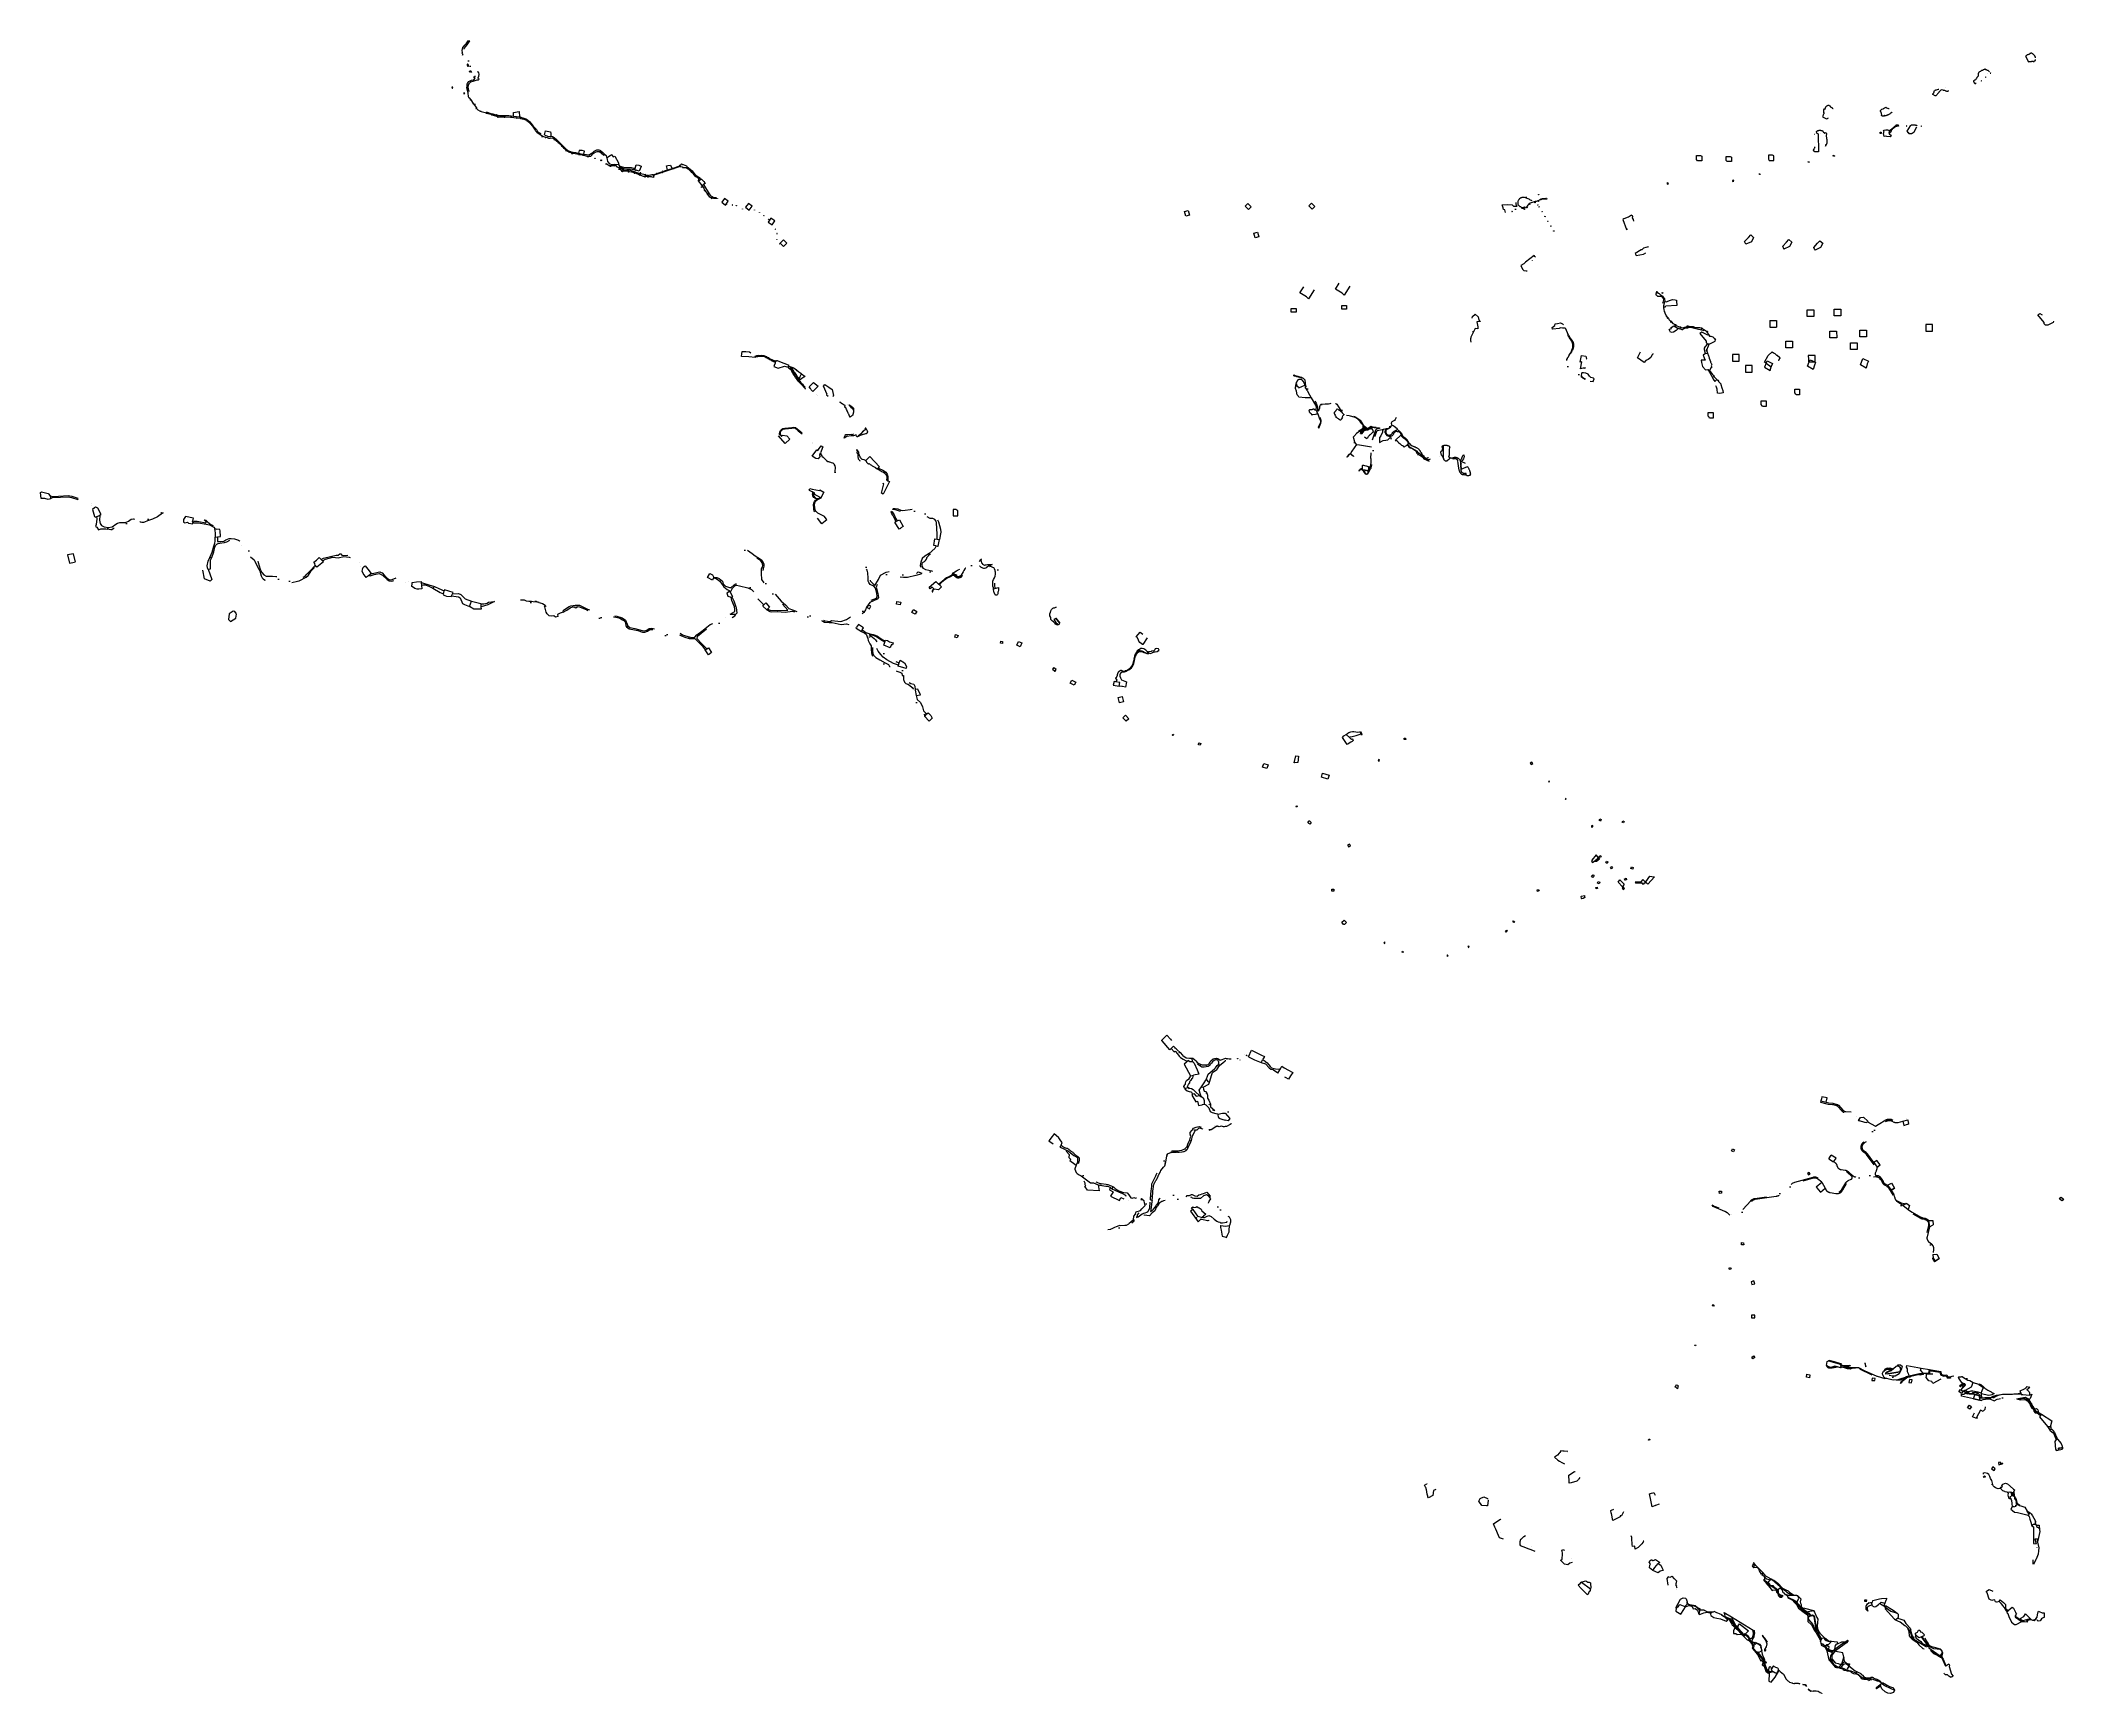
# Model space of a CAD drawing. Header units: metres. Extents: x 534757 to 556231, y 1832948 to 1850503.
import ezdxf

# ---------------------------------------------------------------- set-up
doc = ezdxf.new("R2010")
doc.units = ezdxf.units.M
doc.header["$MEASUREMENT"] = 0
doc.linetypes.add('DGN Style 4', pattern=[602.615279, 301.11944, -150.55972, 0.376399, -150.55972])
doc.layers.add('Level 30', color=7, linetype='Continuous', lineweight=0)

msp = doc.modelspace()

# ---------------------------------------------------------------- linework, layer by layer
at = {"layer": 'Level 30', "color": 5, "linetype": 'DGN Style 4', "lineweight": 13}
for p, q in [((539305.8145, 1849896.2114), (539308.4334, 1849893.188)), ((539308.4334, 1849893.188), (539321.5315, 1849875.7695)), ((539321.5315, 1849875.7695), (539323.8952, 1849872.5427)), ((539323.8952, 1849872.5427), (539351.1551, 1849834.4454)), ((539351.1551, 1849834.4454), (539353.7594, 1849831.4094)), ((539353.7594, 1849831.4094), (539385.4606, 1849787.7073)), ((539427.1363, 1849752.4497), (539430.9476, 1849750.6788)), ((539685.4958, 1849691.2274), (539746.5866, 1849688.1126)), ((539751.9187, 1849687.9856), (539808.7513, 1849680.5778)), ((539753.35, 1849700.74), (539779.9093, 1849698.1633)), ((539779.9093, 1849698.1633), (539840.7804, 1849692.2579)), ((553606.5843, 1849526.4906), (553626.6689, 1849511.3492)), ((554380.6988, 1849517.1902), (554384.244, 1849540.502)), ((540080.9192, 1849490.3198), (540088.0622, 1849486.1042)), ((540088.0622, 1849486.1042), (540114.5424, 1849476.8824)), ((540114.5424, 1849476.8824), (540122.3288, 1849474.6623)), ((540207.4364, 1849459.9789), (540213.143, 1849456.0216)), ((540250.0289, 1849423.6215), (540252.9454, 1849420.1919)), ((540252.9454, 1849420.1919), (540290.171, 1849382.5153)), ((540341.9669, 1849335.2382), (540343.9199, 1849333.8377)), ((540343.9199, 1849333.8377), (540348.2718, 1849339.793)), ((540405.2595, 1849307.7001), (540409.3459, 1849307.0568)), ((540409.3459, 1849307.0568), (540411.2545, 1849315.6451)), ((540469.389, 1849293.7199), (540473.7424, 1849293.3468)), ((540763.4904, 1849195.5808), (540768.035, 1849192.3972)), ((540891.718, 1849198.6781), (540891.7964, 1849191.4816)), ((540891.7964, 1849191.4816), (540891.8452, 1849187.0102)), ((540904.6956, 1849157.1324), (540907.6641, 1849161.6469)), ((540931.53, 1849119.72), (540938.08, 1849117.56)), ((541014.3519, 1849138.7467), (541020.517, 1849137.8943)), ((541020.517, 1849137.8943), (541054.2188, 1849131.952)), ((541054.2188, 1849131.952), (541057.7836, 1849145.7537)), ((541069.7, 1849096.55), (541116.7038, 1849076.859)), ((541414.3476, 1849128.3921), (541461.4557, 1849144.2806)), ((541461.4557, 1849144.2806), (541543.2059, 1849171.8531)), ((541543.2059, 1849171.8531), (541546.137, 1849166.5439)), ((541128.255, 1849089.0322), (541177.7051, 1849078.6551)), ((541261.0036, 1849071.0435), (541261.5328, 1849077.3935)), ((541710.4627, 1849061.1685), (541713.919, 1849056.6738)), ((541779.1445, 1848961.7569), (541794.0431, 1848972.9321)), ((541833.7518, 1848876.7545), (541834.9594, 1848870.2952)), ((551986.7807, 1847686.0501), (552000.4138, 1847731.8434)), ((551992.2365, 1847761.9373), (551994.8116, 1847753.9499)), ((551993.2109, 1847626.8509), (551994.6381, 1847623.1044)), ((551994.8116, 1847753.9499), (552000.4138, 1847731.8434)), ((550935.141, 1847449.472), (550940.558, 1847451.536)), ((552031.0716, 1847560.9281), (552034.4302, 1847555.4802)), ((552237.5906, 1847464.0561), (552245.7212, 1847465.9377)), ((552447.1917, 1847404.2916), (552461.1652, 1847381.1614)), ((552448.353, 1847375.4125), (552461.1652, 1847381.1614)), ((552461.1652, 1847381.1614), (552473.6918, 1847361.5281)), ((553112.1, 1847529.64), (553182.71, 1847529.82)), ((553112.1, 1847529.64), (553112.28, 1847458.92)), ((553112.28, 1847458.92), (553182.88, 1847459.1)), ((553182.71, 1847529.82), (553182.88, 1847459.1)), ((552432.36, 1847177.9637), (552453.2866, 1847182.7889)), ((552444.4703, 1847218.9754), (552444.8494, 1847212.0858)), ((552450.848, 1847281.2554), (552469.3572, 1847279.7094)), ((552509.8049, 1847354.8517), (552536.2657, 1847324.242)), ((542344.82, 1847142.89), (542345.55, 1847153.9)), ((542558.5531, 1847085.0187), (542562.1015, 1847095.0774)), ((542692.51, 1847032.26), (542701.73, 1847045.59)), ((542736.98, 1847022.01), (542742.51, 1847025.69)), ((552456.1, 1847007.79), (552473.54, 1846998.12)), ((552469.2021, 1847130.4527), (552483.512, 1847094.1382)), ((552480.1067, 1846988.3448), (552483.858, 1846983.0799)), ((553073.4901, 1847074.9599), (553128.5633, 1847037.7957)), ((543100.7653, 1846739.8145), (543117.1441, 1846726.2198)), ((552522.0601, 1846931.7826), (552552.3505, 1846902.704)), ((552528.7119, 1846881.7467), (552552.3505, 1846902.704)), ((548839.9055, 1846377.8767), (548839.9121, 1846377.8927)), ((549137.8959, 1846255.5915), (549199.3941, 1846315.1917)), ((543014.31, 1846157.61), (543024.11, 1846171.04)), ((543031.66, 1846106.21), (543037.48, 1846122.57)), ((549649.5806, 1846068.0922), (549649.7958, 1846203.1839)), ((543517.33, 1846041.47), (543524.7745, 1846024.4073)), ((543643.51, 1845951.11), (543649.647, 1845962.6269)), ((548794.332, 1845941.1136), (548795.3483, 1845940.1544)), ((549836.1704, 1845949.3253), (549902.872, 1845977.5313)), ((534860.17, 1845665.91), (534863.93, 1845641.16)), ((542915.7211, 1845728.7994), (542950.4467, 1845709.825)), ((543741.32, 1845832.59), (543750.7, 1845827.81)), ((535330.78, 1845540.17), (535342.1, 1845549.74)), ((535362.46, 1845448.53), (535388.5814, 1845460.0966)), ((542972.8068, 1845497.9544), (542980.84, 1845504.41)), ((543037.0969, 1845649.0394), (543039.6542, 1845647.6506)), ((535469.78, 1845312.54), (535478.14, 1845331.2)), ((536371.96, 1845392.5), (536374.33, 1845402.48)), ((536611.55, 1845315.4), (536628.19, 1845313.24)), ((536613.27, 1845227.16), (536637.5, 1845230.63)), ((543835.74, 1845393.54), (543851.66, 1845400.17)), ((536554.76, 1845013.27), (536574.7, 1845013.27)), ((544266.1, 1845134.9), (544286.3, 1845130.89)), ((544273.88, 1845206.98), (544301.68, 1845204.03)), ((544286.3, 1845130.89), (544301.68, 1845204.03)), ((536534.13, 1844887.12), (536538.09, 1844887.66)), ((537672.56, 1844927.8), (537681.52, 1844917.97)), ((537737.64, 1844991.2), (537751.72, 1844977.68)), ((538240.38, 1844820.63), (538258.6841, 1844835.633)), ((538258.6841, 1844835.633), (538266.94, 1844842.4)), ((541900.38, 1844794.46), (541903.35, 1844800.59)), ((538700.35, 1844704.57), (538702.48, 1844735.74)), ((538799.74, 1844743.86), (538802.41, 1844713.2)), ((538921.41, 1844688.11), (538939.93, 1844703.22)), ((539034.49, 1844627.19), (539042.16, 1844659.88)), ((539120.63, 1844604.78), (539132, 1844627.33)), ((542070.62, 1844649.69), (542074.82, 1844651.46)), ((542087.61, 1844590.13), (542097.45, 1844595.49)), ((543636.45, 1844629.02), (543646.95, 1844631.26)), ((544238.56, 1844680.03), (544242.7, 1844675.44)), ((544875.12, 1844680.67), (544888.72, 1844683.55)), ((539312.93, 1844490.5), (539330.99, 1844548.68)), ((539432.71, 1844519.63), (539433.26, 1844489.73)), ((540306.25, 1844430.46), (540308.21, 1844454.58)), ((542077.5, 1844411.04), (542139.78, 1844409.46)), ((542423.62, 1844496.96), (542434.5405, 1844508.1495)), ((542423.62, 1844496.96), (542466.96, 1844455.46)), ((542466.96, 1844455.46), (542475.52, 1844464.23)), ((545531.4738, 1844364.969), (545535.703, 1844368.076)), ((545535.703, 1844368.076), (545575.6594, 1844313.6808)), ((540977.34, 1844276.55), (540990.8, 1844286.02)), ((541642.95, 1844150.26), (541643.48, 1844170.91)), ((543414.15, 1844262.97), (543419.5389, 1844270.5713)), ((543414.15, 1844262.97), (543472.51, 1844226.9)), ((543472.51, 1844226.9), (543481.02, 1844243.31)), ((545521.2695, 1844357.4725), (545531.4738, 1844364.969)), ((545536.0648, 1844323.5921), (545545.6051, 1844310.5391)), ((541814.39, 1844030.15), (541830.1, 1844041.18)), ((543720.07, 1844112.1), (543723.63, 1844123.33)), ((543865.35, 1843868.79), (543872.98, 1843893.83)), ((544147.13, 1843332.1), (544166.25, 1843352.03)), ((548618.041, 1843134.201), (548650.22, 1843102.22)), ((548765.31, 1843160.437), (548773.3982, 1843140.3545)), ((548773.3982, 1843140.3545), (548773.3997, 1843140.3499)), ((551244.47, 1841783.83), (551294.11, 1841822.62)), ((546758.11, 1839797.23), (546784.3, 1839821.56)), ((546784.3, 1839821.56), (546802.6, 1839804.71)), ((546802.6, 1839804.71), (546806.28, 1839801.32)), ((546974.4447, 1839696.8384), (546984.97, 1839659.87)), ((546974.4447, 1839696.8384), (546981.13, 1839695.58)), ((546981.13, 1839695.58), (546986.03, 1839694.62)), ((547578.17, 1839708.78), (547594.68, 1839742.76)), ((547760.29, 1839659.38), (547764.22, 1839656.28)), ((546963.74, 1839506.98), (546997.34, 1839514.11)), ((547125.57, 1839462.15), (547127.87, 1839466.59)), ((547127.87, 1839466.59), (547130.17, 1839471.03)), ((547128.59, 1839623.93), (547133.6, 1839624.09)), ((547260.24, 1839628.69), (547262.27, 1839633.26)), ((547081.07, 1839391.35), (547098.45, 1839387.37)), ((553655.2264, 1839243.921), (553709.74, 1839228.62)), ((554053.4352, 1839033.238), (554075.99, 1839067.13)), ((554053.4352, 1839033.238), (554053.5879, 1839033.0799)), ((554523.69, 1839027.69), (554578.67, 1839042.27)), ((547164.91, 1838931.48), (547169.85, 1838932.26)), ((546698.26, 1838577.83), (546699.71, 1838582.62)), ((546716.04, 1838662.84), (546717.32, 1838667.67)), ((546754.22, 1838693.17), (546759.18, 1838693.77)), ((546816.56, 1838698.88), (546821.55, 1838699.12)), ((546904.16, 1838734.37), (546907.83, 1838737.77)), ((546928.76, 1838757.06), (546934.93, 1838740.4)), ((553740.5338, 1838627.5204), (553766.2729, 1838664.9981)), ((546579.2, 1838362.53), (546581.83, 1838366.79)), ((546643.05, 1838483.17), (546645.53, 1838487.51)), ((546113.29, 1838323.85), (546136.82, 1838305.12)), ((546136.82, 1838305.12), (546140.21, 1838332.33)), ((546538.64, 1838191.35), (546556.53, 1838185.13)), ((546556.53, 1838185.13), (546560.06, 1838222.06)), ((546560.06, 1838222.06), (546560.53, 1838227.04)), ((546358.66, 1837979.03), (546367.48, 1837966.79)), ((554798.8003, 1837972.7405), (554844.228, 1837969.9306)), ((554844.228, 1837969.9306), (554848.8121, 1837924.0586)), ((554844.228, 1837969.9306), (554844.2292, 1837969.9186)), ((554842.8105, 1837610.9158), (554886.532, 1837613.5861)), ((554867.7186, 1837538.5723), (554909.7689, 1837567.6222)), ((554886.532, 1837613.5861), (554909.7689, 1837567.6222)), ((553864.5307, 1836435.6176), (553875.5292, 1836436.7469)), ((553966.8461, 1836412.2945), (553967.8934, 1836401.7271)), ((554578.7593, 1836309.671), (554581.9398, 1836312.1549)), ((554711.0445, 1836379.6659), (554719.6362, 1836404.8238)), ((554711.0445, 1836379.6659), (554737.9889, 1836348.9714)), ((554737.9832, 1836348.9713), (554737.9889, 1836348.9714)), ((554737.9889, 1836348.9714), (554801.3101, 1836349.8352)), ((554801.3101, 1836349.8352), (554808.2438, 1836389.2353)), ((555165.863, 1836244.9316), (555178.8, 1836242.1573)), ((555178.8, 1836242.1573), (555182.4837, 1836235.7723)), ((555150.4069, 1836165.871), (555156.6961, 1836161.2033)), ((555156.6961, 1836161.2033), (555169.7015, 1836164.4296)), ((555221.6632, 1836138.4204), (555225.2014, 1836141.1884)), ((555225.2014, 1836141.1884), (555227.115, 1836149.4792)), ((555227.115, 1836149.4792), (555233.7998, 1836154.9247)), ((555289.7758, 1836124.7266), (555289.7778, 1836124.7324)), ((555289.7758, 1836124.7266), (555333.0383, 1836111.9665)), ((555356.3498, 1836140.8995), (555357.1826, 1836129.3295)), ((555380.59, 1836198.61), (555382.5404, 1836203.9074)), ((555776.4583, 1836140.3288), (555781.66, 1836125.4)), ((555844.24, 1836181.31), (555855.03, 1836185.82)), ((555864.1486, 1836067.9378), (555868.8183, 1836057.3185)), ((555912.0037, 1835964.8891), (555951.3455, 1835929.4553)), ((555951.3455, 1835929.4553), (555985.0202, 1835899.1256)), ((555985.0202, 1835899.1256), (555991.0661, 1835905.7356)), ((555991.0661, 1835905.7356), (555998.5095, 1835913.8215)), ((556151.889, 1835645.0335), (556165.715, 1835650.8565)), ((555566.5227, 1835125.9726), (555569.3066, 1835120.1945)), ((555670.4088, 1835088.0612), (555677.3956, 1835086.0632)), ((555677.3956, 1835086.0632), (555696.29, 1835080.66)), ((555741.0552, 1834957.6818), (555764.9526, 1834946.4319)), ((555845.6803, 1834886.6325), (555866.89, 1834854.43)), ((555845.6803, 1834886.6325), (555845.6847, 1834886.6298)), ((555858.6908, 1834835.3472), (555866.89, 1834854.43)), ((555933.4082, 1834777.9553), (555933.4878, 1834765.0772)), ((555933.5715, 1834751.552), (555933.6089, 1834745.5074)), ((555933.6089, 1834745.5074), (555936.564, 1834745.3431)), ((555936.564, 1834745.3431), (555939.9115, 1834737.1164)), ((555928.083, 1834590.4939), (555956.7118, 1834590.6787)), ((555928.083, 1834590.4939), (555940.1905, 1834537.0235)), ((553051.9512, 1834189.5981), (553059.8524, 1834148.3776)), ((553118.8728, 1834155.1382), (553118.8806, 1834155.1399)), ((553118.8806, 1834155.1399), (553137.0349, 1834159.2059)), ((552210.2428, 1833872.6394), (552219.64, 1833869.17)), ((552219.64, 1833869.17), (552253.3735, 1833882.1106)), ((553208.64, 1834006.6708), (553209.1898, 1834005.9415)), ((553296, 1833991), (553303.5777, 1833972.0558)), ((553303.5777, 1833972.0558), (553377.7665, 1833935.0995)), ((553356.0538, 1833992.2702), (553369.8672, 1833992.8958)), ((555547.4632, 1833927.1946), (555558.9779, 1833942.3361)), ((552485.0005, 1833801.3191), (552501.5733, 1833815.7798)), ((552600.5039, 1833785.9154), (552628.23, 1833767.34)), ((552628.23, 1833767.34), (552629.0458, 1833768.432)), ((552628.23, 1833767.34), (552636.1778, 1833759.3084)), ((552636.1778, 1833759.3084), (552673.7736, 1833745.037)), ((552706.5921, 1833762.5527), (552936.8539, 1833622.6579)), ((553514.9455, 1833781.2105), (553516.958, 1833796.902)), ((553516.958, 1833796.902), (553533.4134, 1833777.1501)), ((553607.0916, 1833632.7128), (553619.3609, 1833643.0072)), ((555936.8499, 1833742.8768), (555940.9411, 1833740.1866)), ((552949.5529, 1833483.7329), (552961.5371, 1833474.8739)), ((553652.0572, 1833499.4534), (553659.6045, 1833517.2051)), ((553659.6045, 1833517.2051), (553662.615, 1833524.286)), ((553673.35, 1833475.33), (553698.46, 1833454.87)), ((553696.7755, 1833447.6438), (553698.46, 1833454.87)), ((553698.46, 1833454.87), (553700.6469, 1833456.3977)), ((554659.7138, 1833575.4928), (554661.4924, 1833572.5265)), ((554661.4924, 1833572.5265), (554673.2675, 1833560.9622)), ((554697.4717, 1833543.5144), (554697.7961, 1833543.6363)), ((554719.3331, 1833551.1867), (554725.3315, 1833553.1095)), ((553203.1917, 1833194.0175), (553204.5074, 1833200.8957)), ((553757.2994, 1833288.3152), (553757.3008, 1833288.319)), ((553757.2994, 1833288.3152), (553805.7453, 1833229.1907)), ((553757.3008, 1833288.319), (553805.75, 1833229.19)), ((553757.3008, 1833288.319), (553805.7453, 1833229.1907)), ((553773.7259, 1833289.4165), (553774.6443, 1833312.6304)), ((553774.6443, 1833312.6304), (553774.6445, 1833312.6302)), ((553774.6445, 1833312.6302), (553774.6447, 1833312.6369)), ((553774.6447, 1833312.6369), (553807.68, 1833275.48)), ((553805.7453, 1833229.1907), (553805.75, 1833229.19)), ((553805.75, 1833229.19), (553822.4722, 1833226.5481)), ((553806.8808, 1833249.007), (553827.367, 1833234.2477)), ((553812.0234, 1833401.6516), (553812.0273, 1833401.65)), ((553812.0273, 1833401.65), (553812.0278, 1833401.649)), ((553822.4722, 1833226.5481), (553822.4725, 1833226.5481)), ((553827.367, 1833234.2477), (553852.3367, 1833227.7487)), ((553882.5235, 1833219.8863), (553939.0172, 1833197.8911)), ((553882.5235, 1833219.8863), (553939.0124, 1833197.88)), ((553939.02, 1833197.89), (553940.42, 1833206.11)), ((553953.1606, 1833237.8713), (553953.1648, 1833237.8678)), ((553954.86, 1833247.13), (553960.6186, 1833264.7807)), ((554823.5165, 1833400.8038), (554825.2404, 1833407.8745)), ((554825.2404, 1833407.8745), (554906.1812, 1833345.8685)), ((554914.3297, 1833342.0055), (554924.0388, 1833351.089)), ((554977.8365, 1833239.1977), (554983.0003, 1833242.3838)), ((553105.202, 1833161.0307), (553114.8955, 1833170.9229)), ((553114.8955, 1833170.9229), (553148.7995, 1833181.4673)), ((553139.6229, 1833189.4344), (553148.7995, 1833181.4673)), ((553203.1917, 1833194.0175), (553207.4716, 1833190.1811)), ((553936.0488, 1833191.036), (553936.0505, 1833191.0399)), ((553939.0124, 1833197.88), (553939.0172, 1833197.8911)), ((554284.6637, 1833041.3576), (554289.03, 1833030.59)), ((554308.8324, 1833064.6797), (554325.1201, 1833038.7489)), ((554315.0107, 1833043.5511), (554325.1201, 1833038.7489))]:
    msp.add_line(p, q, dxfattribs=at)
at = {"layer": 'Level 30', "color": 5, "linetype": 'DGN Style 4', "lineweight": 13, "flags": 128}
for points in [[(539305.8145, 1849896.2114), (539301.7642, 1849904.7026), (539297.3827, 1849945.0701), (539291.5098, 1849972.1124), (539286.1626, 1849990.4333), (539283.4563, 1849999.7058), (539285.192, 1850020.8664), (539285.5414, 1850039.6425), (539290.6306, 1850047.5388), (539292.921, 1850051.0924), (539304.0451, 1850065.7898), (539331.7112, 1850080.7588), (539355.3583, 1850085.0016), (539360.0922, 1850088.0864), (539371.612, 1850106.1413), (539358.7681, 1850110.1892), (539363.2191, 1850122.2452), (539375.6443, 1850124.2065), (539389.9577, 1850122.4859), (539391.9624, 1850132.4852), (539384.505, 1850165.8085), (539359.9173, 1850188.6705), (539343.006, 1850202.6076), (539331.9492, 1850216.534), (539307.55, 1850236.97), (539305.934, 1850242.503), (539300.33, 1850261.69), (539288.8511, 1850282.5306), (539264.8995, 1850320.5768), (539254.6375, 1850338.2363), (539248.3644, 1850337.8198), (539238.2869, 1850340.7671), (539239.1309, 1850354.7841), (539243.2103, 1850354.2204), (539237.6333, 1850361.9685), (539235.0901, 1850372.673), (539235.0484, 1850372.8137), (539236.5204, 1850376.0656), (539236.0331, 1850379.1735), (539234.0355, 1850392.0427), (539233.21, 1850397.34), (539236.87, 1850412.01), (539236.1741, 1850412.0312), (539239.5944, 1850426.3531), (539266.167, 1850457.5403), (539274.7691, 1850468.0183), (539289.8431, 1850486.3793), (539301.92, 1850502.87), (539309.88, 1850497.34), (539296.19, 1850476.41), (539281.85, 1850455.88), (539264.69, 1850436.27), (539254.835, 1850421.6152), (539251.96, 1850417.34), (539245.7951, 1850396.8974), (539245.63, 1850396.35), (539246.84, 1850374.07), (539252.6043, 1850362.9491), (539258.11, 1850361.751), (539274.9197, 1850348.465), (539269.1531, 1850335.751), (539277.597, 1850323.0722), (539285.57, 1850311.13), (539298.59, 1850289.72), (539310.65, 1850267.82), (539322.9397, 1850247.6932), (539323.65, 1850246.53), (539327.5828, 1850238.1841), (539350.916, 1850208.89), (539351.54, 1850208.89), (539360.6942, 1850203.6469), (539364.8414, 1850199.8277), (539376.7012, 1850193.8958), (539386.5849, 1850186.0031), (539401.0518, 1850170.5823), (539405.7763, 1850159.665), (539409.4989, 1850145.4986), (539407.8202, 1850119.9358), (539399.9044, 1850102.9036), (539409.5267, 1850094.9367), (539406.2878, 1850085.893), (539401.9365, 1850079.8433), (539388.9799, 1850082.1205), (539357.0607, 1850071.8857), (539322.6808, 1850061.5136), (539309.6147, 1850050.6471), (539305.1567, 1850043.0392), (539298.4939, 1850031.6689), (539296.8909, 1850021.6066), (539294.9026, 1850011.2055), (539294.7434, 1850003.9363), (539296.9772, 1849991.6996), (539298.2357, 1849984.8054), (539304.8325, 1849962.722), (539312.828, 1849923.5167), (539323.4852, 1849889.1441), (539359.2786, 1849840.5781), (539394.6415, 1849789.8208), (539413.2979, 1849771.951), (539455.7607, 1849754.7763), (539497.3046, 1849740.9553), (539537.5553, 1849727.7797), (539557.64, 1849724.78), (539581.32, 1849716.6), (539590.8967, 1849713.8803)], [(539302.2713, 1850231.1108), (539301.986, 1850241.298), (539293.2, 1850251.5), (539291.5051, 1850253.4747), (539286.464, 1850244.83), (539286.677, 1850241.218), (539290.327, 1850235.916), (539289.343, 1850229.591), (539302.2713, 1850231.1108)], [(539324.494, 1850170.296), (539314.934, 1850166.244), (539310.744, 1850168.439), (539311.538, 1850171.836), (539316.527, 1850180.451), (539316.6135, 1850181.1543), (539325, 1850179), (539326.0635, 1850177.9365)], [(539326.0635, 1850177.9365), (539334, 1850170), (539335.3088, 1850169.382), (539333.958, 1850166.581), (539329.185, 1850167.343), (539324.494, 1850170.296)], [(539324.494, 1850170.296), (539325.497, 1850177.053), (539326.0635, 1850177.9365)], [(555445.2769, 1850168.4495), (555443.6911, 1850170.8429), (555444.2933, 1850171.0529), (555443.4519, 1850171.2829), (555442.7838, 1850171.903), (555439.1876, 1850175.4633), (555438.3297, 1850176.3234), (555437.6864, 1850176.9334), (555434.6097, 1850179.3837), (555433.6777, 1850180.3938), (555431.1125, 1850182.444), (555430.5763, 1850182.824), (555430.0319, 1850183.164), (555430.0237, 1850183.164), (555429.2236, 1850183.2541), (555428.9926, 1850183.2741), (555428.4647, 1850183.3041), (555427.7389, 1850183.3141), (555427.0543, 1850183.2741), (555426.4027, 1850183.214), (555425.7923, 1850183.114), (555424.6293, 1850182.934), (555422.2043, 1850185.2142), (555416.9996, 1850186.8744), (555415.3004, 1850188.6046), (555411.9104, 1850191.4948), (555411.5474, 1850191.7649), (555411.1598, 1850191.9949), (555410.7474, 1850192.1849), (555410.3267, 1850192.3349), (555410.038, 1850192.3949), (555407.8274, 1850191.5849), (555407.1593, 1850191.9049), (555406.4912, 1850192.2249), (555403.6455, 1850195.2852), (555401.534, 1850196.2853), (555401.1381, 1850196.4653), (555400.7421, 1850196.6253), (555400.3215, 1850196.7554), (555399.9008, 1850196.8554), (555399.4719, 1850196.9354), (555399.0347, 1850196.9854), (555398.5976, 1850197.0154), (555398.1522, 1850197.0054), (555397.715, 1850196.9754), (555397.2696, 1850196.9254), (555394.2012, 1850196.3153), (555392.1309, 1850194.4651), (555390.1431, 1850192.725), (555380.9132, 1850189.2546), (555371.2132, 1850184.5542), (555369.5882, 1850183.7941), (555368.6067, 1850183.3541), (555366.8416, 1850182.464), (555361.9833, 1850183.064), (555361.9008, 1850183.064), (555361.8101, 1850183.054), (555361.6121, 1850183.014), (555361.5214, 1850182.984), (555361.4224, 1850182.954), (555361.2409, 1850182.854), (555359.4016, 1850181.7739), (555357.9911, 1850181.1238), (555357.9581, 1850180.2938), (555350.1717, 1850174.8632), (555348.9509, 1850174.1032), (555340.0675, 1850169.3127), (555338.8962, 1850168.4126), (555337.1229, 1850166.9325), (555334.6401, 1850165.5323), (555329.9633, 1850161.732), (555329.5674, 1850161.3519), (555329.1962, 1850160.9419), (555328.858, 1850160.5019), (555328.5529, 1850160.0318), (555328.2807, 1850159.5518), (555328.0497, 1850159.0517), (555327.86, 1850158.5317), (555327.7033, 1850157.9916), (555327.4558, 1850157.4516), (555327.2414, 1850156.8915), (555327.0682, 1850156.3115), (555326.9197, 1850155.7114), (555326.8867, 1850155.5314), (555326.3093, 1850153.1811), (555326.2103, 1850148.1307), (555326.4743, 1850138.9798), (555325.8721, 1850126.2585), (555323.6698, 1850124.6184), (555323.5049, 1850124.4884), (555309.5487, 1850107.8268), (555305.5483, 1850099.786), (555303.4615, 1850095.5356), (555302.9913, 1850095.1355), (555298.5125, 1850088.7849), (555297.7041, 1850087.4548), (555296.7143, 1850086.2447), (555295.5843, 1850084.1045), (555294.9987, 1850082.8244), (555288.4165, 1850081.0242), (555285.0677, 1850079.504), (555282.6675, 1850078.924), (555279.3351, 1850075.7037), (555277.6525, 1850074.4235), (555277.3885, 1850074.2035), (555277.1246, 1850073.9635), (555276.8689, 1850073.7135), (555276.6214, 1850073.4535), (555276.3822, 1850073.1734), (555276.1513, 1850072.8834), (555275.9286, 1850072.5834), (555275.7141, 1850072.2633), (555275.5079, 1850071.9233), (555275.3182, 1850071.5733), (555275.1367, 1850071.2132), (555274.9718, 1850070.8332), (555274.8233, 1850070.4332), (555274.6913, 1850070.0231), (555274.5841, 1850069.6031), (555274.6831, 1850069.183), (555274.8068, 1850068.773), (555274.9388, 1850068.373), (555275.0872, 1850067.9729), (555275.2522, 1850067.5829), (555275.4337, 1850067.2128), (555275.6234, 1850066.8428), (555275.8296, 1850066.4828), (555276.0523, 1850066.1227), (555276.2833, 1850065.7827), (555276.5307, 1850065.4527), (555276.7947, 1850065.1226), (555277.0668, 1850064.8126), (555277.2318, 1850064.6426), (555278.5928, 1850061.5723), (555282.222, 1850053.3815), (555283.814, 1850051.1913), (555286.2555, 1850048.451), (555287.1133, 1850047.581), (555287.6989, 1850047.1909), (555288.3011, 1850046.8409), (555288.9197, 1850046.5309), (555289.5466, 1850046.2408), (555290.1899, 1850045.9908), (555290.8415, 1850045.7708), (555291.4932, 1850045.5908), (555292.1613, 1850045.4407), (555292.8294, 1850045.3207), (555293.5057, 1850045.2407), (555294.1821, 1850045.1907), (555294.8585, 1850045.1807), (555295.5348, 1850045.2007), (555296.1782, 1850045.4507), (555296.8051, 1850045.7408), (555297.399, 1850046.0608), (555297.9681, 1850046.4008), (555298.5042, 1850046.7709), (555299.0074, 1850047.1609), (555299.4858, 1850047.561), (555299.9312, 1850047.981), (555300.3519, 1850048.421), (555300.7313, 1850048.8711), (555301.0447, 1850049.1711), (555303.4037, 1850051.4713), (555308.4929, 1850056.4118), (555312.3532, 1850061.5223), (555324.2885, 1850069.8631), (555324.4617, 1850070.0131), (555324.7091, 1850070.2631), (555325.7072, 1850071.2932), (555326.433, 1850072.0633), (555330.5753, 1850076.4154), (555445.2769, 1850168.4495)], [(555933.1629, 1850316.5269), (555933.1546, 1850316.5669), (555933.1546, 1850316.6569), (555933.1464, 1850316.6969), (555931.7442, 1850326.1178), (555930.7626, 1850330.0082), (555929.5171, 1850334.0086), (555929.3687, 1850334.3586), (555929.3192, 1850334.4486), (555929.2779, 1850334.5387), (555929.2284, 1850334.6287), (555929.1789, 1850334.7087), (555929.1212, 1850334.7887), (555929.0717, 1850334.8687), (555929.014, 1850334.9487), (555927.6118, 1850336.7289), (555925.0053, 1850339.2391), (555919.0748, 1850346.3898), (555917.1776, 1850349.0001), (555917.1529, 1850349.0401), (555917.1199, 1850349.0801), (555917.0787, 1850349.1201), (555917.0457, 1850349.1501), (555915.198, 1850350.9602), (555911.0986, 1850354.2206), (555907.3786, 1850357.9309), (555907.2467, 1850358.0509), (555907.1724, 1850358.1109), (555906.2981, 1850358.791), (555903.8731, 1850360.6312), (555899.4025, 1850363.8515), (555896.6641, 1850365.5617), (555893.406, 1850367.2518), (555893.2658, 1850367.3118), (555893.1173, 1850367.3618), (555892.9771, 1850367.4118), (555892.6884, 1850367.4918), (555892.3914, 1850367.5718), (555891.9295, 1850367.6619), (555891.6079, 1850367.7019), (555890.6511, 1850367.7319), (555883.3678, 1850366.0817), (555881.5367, 1850365.5116), (555879.3838, 1850364.8016), (555875.3752, 1850363.3614), (555875.3257, 1850363.3414), (555875.2267, 1850363.2814), (555875.1772, 1850363.2614), (555875.0782, 1850363.2014), (555874.9957, 1850363.1414), (555874.9463, 1850363.1114), (555874.905, 1850363.0714), (555868.1249, 1850357.0608), (555864.0255, 1850352.9004), (555860.6354, 1850352.9004), (555857.5341, 1850352.0203), (555853.08, 1850350.7502), (555844.4027, 1850350.7102), (555839.7672, 1850346.1398), (555829.2176, 1850336.2788), (555828.9041, 1850335.9488), (555858.5568, 1850275.793), (555864.9163, 1850279.1933), (555866.8547, 1850280.2934), (555872.9089, 1850279.5634), (555876.6949, 1850279.1633), (555879.623, 1850279.4633), (555886.2464, 1850279.9434), (555892.2925, 1850280.6935), (555893.9586, 1850281.1335), (555902.6689, 1850283.4137), (555906.0177, 1850282.0936), (555909.1108, 1850280.6535), (555912.0802, 1850279.0033), (555912.1049, 1850279.0033), (555912.2369, 1850279.0133), (555917.8458, 1850280.4634), (555919.7759, 1850280.9035), (555919.9656, 1850281.0935), (555920.147, 1850281.2635), (555920.3038, 1850281.4235), (555920.6089, 1850281.7136), (555921.0049, 1850282.1036), (555921.1286, 1850282.2336), (555923.6278, 1850287.5741), (555930.4162, 1850290.5144), (555931.439, 1850290.9845), (555931.5297, 1850291.0445), (555931.5462, 1850291.0545), (555931.6864, 1850291.3945), (555931.7029, 1850291.4645), (555931.7277, 1850291.5345), (555931.7442, 1850291.5945), (555931.7607, 1850291.6645), (555931.7689, 1850291.7245), (555931.7854, 1850291.7745), (555931.7937, 1850291.8345), (555931.8432, 1850292.1346), (555931.8432, 1850292.1746), (555931.8514, 1850292.2246), (555931.8514, 1850292.2746), (555931.8761, 1850293.4647), (555931.6452, 1850301.5455), (555932.7257, 1850311.5964), (555932.9897, 1850313.9667), (555933.1629, 1850316.4369), (555933.1629, 1850316.5269)], [(539136.2095, 1850006.5746), (539123.5269, 1850006.5746), (539128.1762, 1849996.4199), (539131.5602, 1849996.4199), (539136.2095, 1850006.5746)], [(555005.7466, 1849970.7735), (555005.7384, 1849970.0435), (555005.6889, 1849969.3034), (555005.5569, 1849968.3433), (555005.3425, 1849967.3832), (555005.0455, 1849966.4431), (555004.7403, 1849965.683), (555004.3857, 1849964.953), (555003.9238, 1849964.3329), (555003.4371, 1849963.7429), (555002.9175, 1849963.1828), (555002.3648, 1849962.6528), (555001.7874, 1849962.1527), (555001.1853, 1849961.6827), (555000.5667, 1849961.2426), (554999.9151, 1849960.8326), (554999.247, 1849960.4625), (554998.5541, 1849960.1325), (554997.853, 1849959.8325), (554997.1354, 1849959.5825), (554996.4013, 1849959.3624), (554995.6589, 1849959.1724), (554994.7269, 1849959.1124), (554993.7948, 1849959.1224), (554992.8793, 1849959.2224), (554991.9802, 1849959.4024), (554991.3038, 1849959.7025), (554985.1176, 1849962.9928), (554980.9192, 1849964.803), (554977.0177, 1849966.8532), (554971.846, 1849969.5534), (554962.41, 1849972.5237), (554961.1892, 1849972.7137), (554958.0714, 1849973.0238), (554953.1306, 1849973.5438), (554932.8082, 1849979.1323), (554909.0817, 1849953.3163), (554906.5803, 1849951.6601), (554874.5802, 1849915.7124), (554872.6428, 1849913.4218), (554869.5887, 1849916.0049), (554842.0587, 1849928.6695), (554843.4775, 1849931.5197), (554844.9622, 1849934.34), (554846.5046, 1849937.1403), (554848.1048, 1849939.9206), (554849.7627, 1849942.6708), (554852.93, 1849947.5813), (554860.0318, 1849970.7235), (554863.3642, 1849972.1237), (554866.6965, 1849973.4438), (554870.0453, 1849974.6839), (554873.4024, 1849975.834), (554876.7594, 1849976.9141), (554883.3911, 1849978.7943), (554902.6262, 1849984.4749), (554910.1569, 1849985.3613), (554910.1569, 1849985.405), (554910.5775, 1849986.405), (554920.6152, 1850034.9025), (554931.0251, 1850035.8098), (554976.6466, 1850041.6804), (554976.6548, 1850041.6704), (554977.5951, 1850040.6403), (554978.1973, 1850039.7102), (554979.22, 1850037.97), (554980.0531, 1850036.1499), (554980.6965, 1850034.2397), (554981.1172, 1850032.2595), (554981.1337, 1850032.1895), (554981.1749, 1850031.8894), (554981.6863, 1850029.1292), (554982.0443, 1850025.5256), (554982.4616, 1850021.3584), (554982.5194, 1850020.5283), (554980.874, 1850019.5119), (554980.9027, 1850016.608), (554981.2904, 1850008.6872), (554981.2986, 1850008.4872), (554981.2986, 1850008.2972), (554981.2904, 1850008.1071), (554981.2739, 1850007.9271), (554981.2491, 1850007.7471), (554981.2161, 1850007.5771), (554981.1831, 1850007.4071), (554981.1419, 1850007.2471), (554981.1007, 1850007.087), (554981.0512, 1850006.937), (554980.9934, 1850006.787), (554980.9357, 1850006.647), (554978.8984, 1850001.7965), (554977.6446, 1849998.1162), (554976.6631, 1849995.6359), (554977.8756, 1849995.2259), (554978.9891, 1849994.6458), (554980.0201, 1849994.7559), (554990.7017, 1849995.6759), (554993.7536, 1849996.026), (554995.6095, 1849996.586), (554995.9889, 1849996.646), (554996.2776, 1849996.696), (554996.5745, 1849996.736), (554996.8797, 1849996.756), (554997.1931, 1849996.766), (554997.5148, 1849996.756), (554997.8447, 1849996.736), (554998.1829, 1849996.696), (554998.5294, 1849996.636), (554998.8758, 1849996.556), (554999.2222, 1849996.456), (554999.5686, 1849996.326), (554999.9233, 1849996.186), (555000.2698, 1849996.016), (555000.6162, 1849995.816), (555000.9544, 1849995.5959), (555001.2843, 1849995.3559), (555001.5977, 1849995.0859), (555001.9112, 1849994.7959), (555002.1999, 1849994.4758), (555002.4721, 1849994.1358), (555002.7278, 1849993.7758), (555002.9587, 1849993.3857), (555003.1649, 1849992.9857), (555003.3464, 1849992.5656), (555003.4948, 1849992.1256), (555003.6186, 1849991.6756), (555003.767, 1849991.1155), (555003.866, 1849990.5354), (555004.5259, 1849985.1649), (555004.9218, 1849983.3448), (555005.1858, 1849979.7644), (555005.128, 1849977.6642), (555005.194, 1849976.4041), (555005.6971, 1849971.5036), (555005.7466, 1849970.7735)], [(555360.3005, 1850073.5579), (555356.8854, 1850075.6406), (555355.3234, 1850073.0793), (555358.7385, 1850070.9967), (555360.3005, 1850073.5579)], [(555406.7018, 1850112.1069), (555403.979, 1850115.0371), (555401.7813, 1850112.9951), (555404.5041, 1850110.0648), (555406.7018, 1850112.1069)], [(555458.5837, 1850156.2686), (555455.741, 1850159.0827), (555453.6305, 1850156.9506), (555456.4732, 1850154.1366), (555458.5837, 1850156.2686)], [(539262.6967, 1849941.4903), (539251.9209, 1849948.1784), (539250.5162, 1849937.0987), (539253.3914, 1849935.3142), (539262.6967, 1849941.4903)], [(539305.8145, 1849896.2114), (539302.957, 1849893.8632), (539304.8797, 1849890.52), (539308.4334, 1849893.188)], [(539321.5315, 1849875.7695), (539318.6028, 1849873.8185), (539320.9267, 1849870.4127), (539323.8952, 1849872.5427)], [(539351.1551, 1849834.4454), (539348.1238, 1849832.2821), (539350.6982, 1849829.1719), (539353.7594, 1849831.4094)], [(539385.4606, 1849787.7073), (539381.9158, 1849787.8774), (539380.5016, 1849786.531), (539377.6025, 1849784.3131), (539383.2693, 1849778.1991), (539386.0495, 1849780.3197)], [(539385.4606, 1849787.7073), (539387.3342, 1849785.5096), (539387.037, 1849781.9428), (539386.0495, 1849780.3197)], [(539386.0495, 1849780.3197), (539401.3916, 1849766.8581), (539426.1838, 1849752.8923), (539427.1363, 1849752.4497)], [(539427.1363, 1849752.4497), (539428.9768, 1849754.3748), (539431.6524, 1849752.2056), (539430.9476, 1849750.6788)], [(539430.9476, 1849750.6788), (539435.1408, 1849748.7303), (539479.1571, 1849737.1261), (539485.1245, 1849735.1627)], [(539485.1245, 1849735.1627), (539484.4142, 1849732.7889), (539488.8932, 1849731.4363)], [(539485.1245, 1849735.1627), (539489.6344, 1849733.9836), (539488.8932, 1849731.4363)], [(539779.9093, 1849698.1633), (539777.8602, 1849738.7654), (539837.3155, 1849749.0615), (539840.7804, 1849692.2579)], [(553784.5088, 1849775.0846), (553784.5005, 1849775.1947), (553783.7664, 1849777.9749), (553783.6839, 1849779.6951), (553783.6097, 1849780.2051), (553783.2963, 1849782.6254), (553783.2055, 1849782.7554), (553778.603, 1849784.9656), (553772.2188, 1849788.1159), (553765.5211, 1849792.2463), (553764.5231, 1849792.7263), (553763.5498, 1849792.9964), (553761.1, 1849794.5465), (553761.3722, 1849800.5071), (553754.8066, 1849804.2275), (553750.8556, 1849806.4177), (553750.5174, 1849806.4377), (553741.1556, 1849811.7182), (553739.4729, 1849812.7083), (553739.3822, 1849812.7583), (553739.1843, 1849812.8383), (553739.077, 1849812.8683), (553738.978, 1849812.8983), (553738.8708, 1849812.9183), (553738.6564, 1849812.9383), (553738.4419, 1849812.9383), (553738.3347, 1849812.9283), (553738.2275, 1849812.9083), (553738.1202, 1849812.8683), (553738.0212, 1849812.8183), (553737.914, 1849812.7683), (553736.4293, 1849811.8782), (553733.4352, 1849810.7681), (553732.7423, 1849810.4181), (553730.4658, 1849810.9581), (553730.3668, 1849810.9681), (553730.2678, 1849810.9681), (553718.7862, 1849807.5578), (553718.6872, 1849807.5178), (553718.5965, 1849807.4878), (553718.3985, 1849807.4078), (553718.3078, 1849807.3678), (553718.217, 1849807.3178), (553718.1263, 1849807.2778), (553717.8541, 1849807.1277), (553717.7634, 1849807.0677), (553717.6809, 1849807.0177), (553717.5902, 1849806.9577), (553717.2602, 1849806.7177), (553717.1777, 1849806.6477), (553717.1035, 1849806.5877), (553716.9138, 1849806.4077), (553712.2947, 1849801.6472), (553711.008, 1849799.857), (553709.647, 1849798.4069), (553709.3006, 1849798.0269), (553705.894, 1849794.2565), (553705.3579, 1849793.1364), (553700.7223, 1849783.4455), (553699.2954, 1849780.2151), (553698.1406, 1849776.7748), (553696.7879, 1849771.2043), (553694.3217, 1849772.1944), (553693.6288, 1849772.4344), (553692.639, 1849772.7744), (553692.441, 1849772.8344), (553692.3421, 1849772.8544), (553692.2431, 1849772.8844), (553691.6492, 1849773.0044), (553691.4512, 1849773.0244), (553691.3523, 1849773.0444), (553691.146, 1849773.0645), (553691.0471, 1849773.0645), (553690.8409, 1849773.0845), (553690.2387, 1849773.0845), (553690.1398, 1849773.0745), (553690.0325, 1849773.0745), (553689.5294, 1849773.0244), (553689.4304, 1849773.0044), (553689.3314, 1849772.9944), (553688.7375, 1849772.8744), (553688.6386, 1849772.8444), (553688.5396, 1849772.8244), (553688.4406, 1849772.7944), (553688.3499, 1849772.7644), (553688.1519, 1849772.7044), (553688.0612, 1849772.6644), (553687.9622, 1849772.6344), (553687.8715, 1849772.6044), (553687.7725, 1849772.5644), (553687.591, 1849772.4844), (553687.492, 1849772.4444), (553687.3106, 1849772.3644), (553687.2198, 1849772.3144), (553687.1291, 1849772.2744), (553686.9477, 1849772.1744), (553686.8652, 1849772.1244), (553686.7744, 1849772.0744), (553686.692, 1849772.0244), (553686.6012, 1849771.9743), (553686.1063, 1849771.6143), (553686.0321, 1849771.5543), (553685.9496, 1849771.4943), (553685.8011, 1849771.3543), (553685.7187, 1849771.2943), (553685.4959, 1849771.0843), (553685.43, 1849771.0143), (553685.2815, 1849770.8742), (553685.0753, 1849770.6542), (553685.0093, 1849770.5742), (553684.9433, 1849770.5042), (553684.8113, 1849770.3442), (553684.7536, 1849770.2642), (553684.6876, 1849770.1842), (553684.6299, 1849770.1042), (553684.5639, 1849770.0242), (553684.5062, 1849769.9441), (553684.4484, 1849769.8541), (553684.3907, 1849769.7741), (553684.2834, 1849769.6041), (553684.2257, 1849769.5241), (553684.1267, 1849769.3441), (553684.0772, 1849769.2641), (553683.8793, 1849768.904), (553683.7968, 1849768.724), (553683.7473, 1849768.634), (553683.7061, 1849768.534), (553683.6731, 1849768.444), (553683.6318, 1849768.354), (553683.5906, 1849768.254), (553683.5576, 1849768.164), (553683.5164, 1849768.074), (553683.4834, 1849767.974), (553683.4504, 1849767.884), (553683.4174, 1849767.7839), (553683.3926, 1849767.6839), (553683.3596, 1849767.5939), (553683.3349, 1849767.4939), (553683.3019, 1849767.3939), (553683.2772, 1849767.2939), (553683.2524, 1849767.2039), (553683.2277, 1849767.1039), (553683.2112, 1849767.0039), (553683.1864, 1849766.9039), (553683.1534, 1849766.7038), (553683.1287, 1849766.6038), (553683.1204, 1849766.5038), (553683.0874, 1849766.3038), (553683.0792, 1849766.2038), (553683.0627, 1849766.1038), (553683.038, 1849765.8037), (553683.038, 1849765.7037), (553683.0297, 1849765.6037), (553683.0297, 1849765.5037), (553683.0215, 1849765.3937), (553683.0215, 1849765.1937), (553683.0297, 1849765.0937), (553683.0297, 1849764.9937), (553683.038, 1849764.8937), (553683.038, 1849764.7937), (553683.0709, 1849764.3936), (553683.0792, 1849761.7134), (553683.1947, 1849757.543), (553683.6731, 1849755.2427), (553684.3082, 1849750.6823), (553684.5226, 1849748.7021), (553684.5144, 1849747.972), (553684.003, 1849743.5116), (553683.2359, 1849742.6415), (553682.4193, 1849741.7214), (553682.0234, 1849741.1414), (553681.9822, 1849741.0714), (553681.8997, 1849740.8713), (553681.8502, 1849740.6713), (553681.8419, 1849740.5613), (553681.8419, 1849740.4513), (553681.8502, 1849740.3513), (553681.8832, 1849740.1413), (553681.9162, 1849740.0413), (553681.9574, 1849739.9413), (553682.0069, 1849739.8512), (553682.0646, 1849739.7612), (553682.1719, 1849739.6912), (553684.1597, 1849738.6411), (553686.4775, 1849735.7608), (553689.2407, 1849732.8306), (553690.214, 1849732.2405), (553689.0015, 1849730.4103), (553686.5022, 1849726.0499), (553679.8788, 1849712.5786), (553678.3776, 1849709.1483), (553677.8828, 1849707.9982), (553676.5795, 1849703.0977), (553675.202, 1849698.2372), (553670.8634, 1849689.9664), (553715.2229, 1849671.3746), (553726.2509, 1849675.255), (553730.1441, 1849676.3451), (553730.2431, 1849676.3751), (553730.3421, 1849676.4251), (553730.4328, 1849676.4751), (553730.5235, 1849676.5351), (553730.606, 1849676.6051), (553730.7545, 1849676.7652), (553730.8122, 1849676.8552), (553730.87, 1849676.9552), (553730.9112, 1849677.0452), (553730.9442, 1849677.1552), (553733.5424, 1849685.016), (553734.1033, 1849685.906), (553736.718, 1849690.6465), (553737.4604, 1849691.9966), (553746.4098, 1849709.9984), (553749.074, 1849715.9589), (553750.0968, 1849717.6491), (553752.3816, 1849721.4495), (553754.3694, 1849724.0497), (553762.7992, 1849735.7909), (553764.6056, 1849737.9311), (553765.5129, 1849739.0112), (553768.5318, 1849741.7114), (553770.4701, 1849743.4316), (553772.7632, 1849743.8716), (553778.1823, 1849747.642), (553779.2958, 1849749.2822), (553779.4031, 1849749.4522), (553779.4526, 1849749.5422), (553779.5103, 1849749.6222), (553779.6588, 1849749.8922), (553779.7, 1849749.9822), (553779.7495, 1849750.0722), (553779.7907, 1849750.1622), (553779.832, 1849750.2622), (553779.9145, 1849750.4423), (553779.9557, 1849750.5423), (553779.9887, 1849750.6323), (553780.0299, 1849750.7323), (553780.0629, 1849750.8223), (553780.1289, 1849751.0223), (553780.1537, 1849751.1123), (553780.1867, 1849751.2123), (553780.2609, 1849751.5124), (553780.2856, 1849751.6024), (553780.3681, 1849752.0124), (553780.4341, 1849752.4425), (553780.4423, 1849752.5525), (553780.4588, 1849752.6625), (553780.4671, 1849752.7625), (553781.2424, 1849760.2732), (553781.6878, 1849762.2034), (553782.4714, 1849766.0238), (553783.7499, 1849772.3844), (553784.5005, 1849774.9846), (553784.5088, 1849775.0846)], [(554409.6654, 1849741.1014), (554407.4301, 1849739.0912), (554405.137, 1849737.161), (554400.4602, 1849733.4006), (554398.0022, 1849731.6505), (554395.6762, 1849729.7603), (554393.309, 1849727.9001), (554390.9747, 1849726.0199), (554390.8097, 1849725.8699), (554388.6404, 1849723.9597), (554386.0752, 1849722.1995), (554385.0606, 1849718.1692), (554382.9738, 1849716.649), (554382.4459, 1849716.309), (554379.4765, 1849715.0188), (554378.495, 1849714.8688), (554375.872, 1849715.0288), (554375.839, 1849715.0488), (554372.8861, 1849713.9587), (554371.4179, 1849713.1687), (554370.0734, 1849712.6086), (554367.1783, 1849711.4485), (554364.2666, 1849710.3284), (554358.5505, 1849708.3182), (554355.6884, 1849707.4381), (554352.7932, 1849706.618), (554350.8384, 1849706.078), (554349.9063, 1849705.808), (554349.8321, 1849705.788), (554347.2173, 1849704.9179), (554347.0524, 1849704.8579), (554344.2067, 1849703.9278), (554341.328, 1849703.0777), (554338.4824, 1849702.1176), (554335.7192, 1849700.9275), (554333.3767, 1849698.4572), (554332.1972, 1849698.0272), (554329.4505, 1849706.278), (554325.9284, 1849704.2778), (554324.9139, 1849703.0877), (554320.9547, 1849699.9374), (554316.3769, 1849697.7672), (554316.3274, 1849697.7672), (554316.1624, 1849697.7972), (554308.0296, 1849700.0774), (554306.3057, 1849700.6175), (554306.2974, 1849700.6175), (554303.7982, 1849702.1076), (554299.5421, 1849705.3779), (554299.5338, 1849705.3879), (554299.5173, 1849705.4179), (554299.5173, 1849705.5179), (554300.2927, 1849708.2282), (554301.8351, 1849713.2287), (554300.1277, 1849721.9995), (554299.905, 1849723.9797), (554299.7978, 1849724.1597), (554297.4057, 1849730.1803), (554297.2985, 1849730.4703), (554295.5086, 1849735.2708), (554294.4858, 1849737.791), (554293.6363, 1849739.9513), (554291.9371, 1849743.9816), (554290.6586, 1849747.0219), (554288.8605, 1849749.8722), (554287.2438, 1849753.5026), (554287.2438, 1849753.5226), (554288.4728, 1849756.4929), (554289.2647, 1849757.723), (554295.6983, 1849766.1638), (554297.8841, 1849769.3441), (554301.5217, 1849773.0645), (554316.1294, 1849778.375), (554320.5835, 1849780.1451), (554322.5466, 1849781.2352), (554325.2026, 1849782.0053), (554326.9842, 1849782.6254), (554329.2608, 1849783.8555), (554330.7702, 1849786.4257), (554339.6701, 1849791.2662), (554341.0641, 1849791.7763), (554343.6541, 1849792.5763), (554356.274, 1849788.3159), (554362.7077, 1849781.1952), (554365.3801, 1849782.2353), (554365.4049, 1849782.2553), (554366.5954, 1849783.1911), (554372.8531, 1849779.6851), (554372.9109, 1849779.6851), (554375.1132, 1849779.4851), (554387.5269, 1849781.5753), (554409.6654, 1849741.1014)], [(539488.8932, 1849731.4363), (539523.655, 1849723.3101), (539546.9037, 1849714.9799)], [(539546.9037, 1849714.9799), (539546.4714, 1849713.4852), (539545.4661, 1849711.2968), (539549.2357, 1849709.9083), (539550.2347, 1849712.726)], [(539546.9037, 1849714.9799), (539548.5287, 1849713.8803), (539550.2347, 1849712.726)], [(539550.2347, 1849712.726), (539553.46, 1849712.33), (539607.277, 1849696.1405)], [(539590.8967, 1849713.8803), (539593.8915, 1849713.46), (539598.94, 1849715.54), (539609.65, 1849710.47), (539616.3802, 1849707.9332)], [(539590.8967, 1849713.8803), (539604.49, 1849710.02), (539616.3802, 1849707.9332)], [(539607.277, 1849696.1405), (539607.2529, 1849693.8838), (539606.9951, 1849689.3065), (539614.9986, 1849687.8872), (539616.2668, 1849692.6406)], [(539607.277, 1849696.1405), (539611.3522, 1849697.7869), (539616.171, 1849696.8863), (539616.2668, 1849692.6406)], [(539616.2668, 1849692.6406), (539646.9571, 1849691.788), (539680.1266, 1849690.8715)], [(539616.3802, 1849707.9332), (539628.25, 1849705.85), (539646.9571, 1849705.0383)], [(539646.9571, 1849705.0383), (539652.68, 1849704.79), (539677.67, 1849704.2), (539702.69, 1849705.42), (539727.68, 1849704.98), (539753.35, 1849700.74)], [(539646.9571, 1849705.0383), (539652.6789, 1849704.4009), (539677.6689, 1849703.8109), (539702.6889, 1849705.0309), (539727.6789, 1849704.5909), (539753.35, 1849700.74)], [(539680.1266, 1849690.8715), (539680.1266, 1849693.2915), (539685.4958, 1849693.5224), (539685.4958, 1849691.2274)], [(539680.1266, 1849690.8715), (539680.1266, 1849688.6107), (539685.4958, 1849688.0766), (539685.4958, 1849691.2274)], [(539746.5866, 1849688.1126), (539746.5866, 1849691.4827), (539751.9187, 1849690.9569), (539751.9187, 1849687.9856)], [(539746.5866, 1849688.1126), (539749.0651, 1849687.9862), (539751.9187, 1849687.4843), (539751.9187, 1849687.9856)], [(539808.7513, 1849680.5778), (539808.5672, 1849679.0395), (539815.2752, 1849678.386), (539815.5409, 1849680.1847)], [(539815.5409, 1849680.1847), (539815.8647, 1849682.376), (539809.0841, 1849683.1012), (539808.7513, 1849680.5778)], [(539815.5409, 1849680.1847), (539848.5285, 1849676.3162), (539852.5692, 1849675.5205), (539871.1333, 1849671.8645)], [(539840.7804, 1849692.2579), (539852.2059, 1849691.1494), (539852.5692, 1849687.1343), (539887.5981, 1849678.9277), (539908.8822, 1849668.9405), (539926.9701, 1849659.3238), (539952.3785, 1849637.6612), (539963.7644, 1849624.5299), (539987.7067, 1849593.3537), (539994.1143, 1849585.0101), (540009.1537, 1849569.6976), (540021.1007, 1849555.5546), (540034.4779, 1849536.8269), (540046.4991, 1849526.2454), (540070.3738, 1849512.2007), (540084.1774, 1849507.481), (540106.8381, 1849499.0854)], [(539871.1333, 1849671.8645), (539870.9309, 1849671.2326), (539874.85, 1849670.58), (539875.312, 1849671.7062)], [(539871.1333, 1849671.8645), (539871.7995, 1849673.9447), (539875.8074, 1849672.9136), (539875.312, 1849671.7062)], [(539875.312, 1849671.7062), (539889.6914, 1849668.5637), (539915.747, 1849656.131)], [(539915.747, 1849656.131), (539915.1266, 1849654.4037), (539919.44, 1849652.71)], [(539915.747, 1849656.131), (539919.5503, 1849654.9567), (539919.44, 1849652.71)], [(539919.44, 1849652.71), (539939.15, 1849638.77), (539945.1867, 1849633.0696), (539949.3846, 1849628.3708), (539956.3967, 1849621.7908)], [(539956.3967, 1849621.7908), (539955.96, 1849621.42), (539953.5525, 1849619.2545), (539956.0903, 1849616.1901), (539958.4462, 1849618.1101)], [(539956.3967, 1849621.7908), (539958.9527, 1849618.5524), (539958.4462, 1849618.1101)], [(539958.4462, 1849618.1101), (539976.5758, 1849596.7756), (539979.7055, 1849592.2283)], [(539979.7055, 1849592.2283), (539978.5296, 1849591.4844), (539980.1358, 1849589.3693), (539980.9713, 1849590.0262)], [(539979.7055, 1849592.2283), (539980.1262, 1849592.4945), (539981.615, 1849590.5323), (539980.9713, 1849590.0262)], [(539980.9713, 1849590.0262), (539982.2716, 1849588.2047), (539987.929, 1849580.2799), (540007.6515, 1849549.5865), (540011.6887, 1849544.1664), (540023.0267, 1849531.2191)], [(540023.0267, 1849531.2191), (540024.5282, 1849533.0306), (540027.6502, 1849530.5294), (540026.8142, 1849529.6158)], [(540023.0267, 1849531.2191), (540026.1133, 1849528.8497), (540026.8142, 1849529.6158)], [(540026.8142, 1849529.6158), (540041.1286, 1849519.2816), (540056.5075, 1849506.4494), (540080.9192, 1849490.3198)], [(540106.8381, 1849499.0854), (540118.0047, 1849543.2396), (540172.3385, 1849533.1642), (540173.2275, 1849514.8638), (540174.67, 1849485.17)], [(553626.6689, 1849511.3492), (553628.6815, 1849319.9407), (553623.6171, 1849320.3507), (553611.2446, 1849321.5609), (553605.5862, 1849319.9107), (553600.6125, 1849319.2706), (553597.8658, 1849319.3506), (553596.5048, 1849319.5207), (553594.2201, 1849319.7507), (553591.9765, 1849320.2707), (553589.8237, 1849321.0908), (553587.7946, 1849322.1809), (553585.8728, 1849323.5711), (553584.1653, 1849325.2012), (553583.0353, 1849326.2913), (553582.0043, 1849327.4814), (553581.0887, 1849328.7716), (553580.2721, 1849330.1517), (553579.3978, 1849332.1419), (553578.7545, 1849334.2121), (553578.342, 1849336.3323), (553578.1441, 1849338.4725), (553578.1276, 1849341.7628), (553578.8782, 1849345.6632), (553578.9937, 1849348.4435), (553582.1363, 1849346.2432), (553582.3837, 1849346.1032), (553582.7054, 1849353.594), (553586.0377, 1849359.0745), (553588.9411, 1849357.3943), (553589.1391, 1849357.2843), (553592.7106, 1849363.1549), (553592.9911, 1849364.915), (553592.7354, 1849366.0752), (553590.995, 1849373.9459), (553590.7558, 1849374.386), (553590.5743, 1849377.6863), (553589.1556, 1849382.4167), (553589.1391, 1849382.4767), (553588.0091, 1849390.0575), (553586.7388, 1849394.5079), (553585.1881, 1849400.6285), (553590.9867, 1849402.2186), (553578.8699, 1849449.9733), (553579.3896, 1849454.9737), (553579.3566, 1849457.0139), (553579.2494, 1849459.0741), (553580.0082, 1849465.3647), (553581.4846, 1849467.575), (553581.3306, 1849469.4196), (553594.55, 1849499.53), (553586.6839, 1849507.2048), (553586.8873, 1849507.2288), (553587.7204, 1849507.5388), (553590.764, 1849508.6089), (553592.2817, 1849510.3891), (553592.2899, 1849510.4691), (553592.7354, 1849513.0794), (553593.6592, 1849515.4296), (553594.253, 1849515.6096), (553596.4553, 1849516.2997), (553595.779, 1849520.09), (553593.6757, 1849523.5404), (553594.319, 1849524.9505), (553596.4306, 1849526.6107), (553598.9381, 1849526.5607), (553600.1176, 1849526.4806), (553601.1734, 1849529.2209), (553606.1141, 1849526.7607), (553606.5843, 1849526.4906)], [(553606.5843, 1849526.4906), (553608.4319, 1849528.0408), (553609.364, 1849531.6611), (553609.6527, 1849532.7512), (553610.1311, 1849534.5114), (553610.4775, 1849535.7515), (553611.0796, 1849538.0918), (553611.1291, 1849538.2518), (553611.8879, 1849538.7518), (553613.2654, 1849539.6819), (553615.5502, 1849541.1121), (553617.0102, 1849541.9721), (553620.2682, 1849543.8723), (553620.5899, 1849544.1423), (553622.2231, 1849545.3925), (553625.275, 1849546.1525), (553625.7616, 1849546.3126), (553628.1619, 1849546.9926), (553628.4588, 1849547.0726), (553631.1808, 1849547.7527), (553633.2676, 1849548.1927), (553633.9275, 1849548.3428), (553635.973, 1849548.7128), (553636.6989, 1849548.8528), (553638.695, 1849549.1528), (553639.4951, 1849549.2828), (553640.2374, 1849549.3629), (553641.4417, 1849549.4129), (553642.3242, 1849549.3929), (553644.2049, 1849549.2728), (553645.1617, 1849549.2328), (553646.4072, 1849549.1528), (553647.9826, 1849549.0628), (553650.787, 1849548.8228), (553652.4367, 1849548.6528), (553652.5192, 1849548.6428), (553653.5832, 1849548.5328), (553655.1504, 1849548.2827), (553656.3546, 1849548.0827), (553659.1013, 1849547.5427), (553661.8233, 1849546.9426), (553663.1513, 1849546.5326), (553664.4545, 1849546.0025), (553667.0197, 1849544.8824), (553668.1332, 1849544.3724), (553669.5767, 1849543.8123), (553672.1337, 1849542.7622), (553673.0822, 1849542.3422), (553674.6742, 1849541.6521), (553676.2991, 1849539.0919), (553679.7964, 1849532.6712), (553680.9924, 1849530.501), (553681.2646, 1849530.341), (553682.1554, 1849529.6209), (553683.1617, 1849528.7909), (553685.0093, 1849527.2007), (553686.2548, 1849526.0706), (553686.7909, 1849525.5606), (553688.4818, 1849523.8404), (553690.0655, 1849522.0402), (553692.9854, 1849521.5802), (553691.7729, 1849518.7399), (553692.7462, 1849517.4898), (553693.1256, 1849516.9897), (553694.1484, 1849516.8897), (553694.8825, 1849516.8097), (553708.4758, 1849524.4604), (553708.319, 1849522.7303), (553708.5582, 1849520.8701), (553710.3069, 1849518.5699), (553711.3709, 1849516.9697), (553711.8741, 1849516.1496), (553713.268, 1849513.6094), (553714.3568, 1849511.2492), (553714.4723, 1849510.9791), (553715.4621, 1849508.2789), (553716.2539, 1849505.5186), (553716.3034, 1849505.1086), (553716.2292, 1849502.4883), (553713.2021, 1849498.5279), (553713.0701, 1849497.3678), (553712.9711, 1849495.7377), (553712.9629, 1849494.1875), (553712.8721, 1849491.2972), (553712.8144, 1849488.997), (553712.7814, 1849486.5568), (553712.7896, 1849484.6966), (553712.9134, 1849482.9864), (553713.466, 1849476.2758), (553713.6475, 1849474.2256), (553713.9114, 1849471.5153), (553714.5053, 1849466.1548), (553715.6271, 1849461.2743), (553716.5921, 1849456.0738), (553716.7901, 1849455.4538), (553717.0128, 1849454.7037), (553717.1777, 1849454.1737), (553717.6891, 1849452.3835), (553717.9366, 1849451.3334), (553718.0851, 1849450.5533), (553718.415, 1849448.7031), (553718.7862, 1849446.1629), (553718.9264, 1849444.9828), (553719.0171, 1849444.1127), (553719.0254, 1849444.0527), (553719.1161, 1849443.1026), (553719.2728, 1849441.2124), (553719.3883, 1849439.3122), (553719.4543, 1849437.412), (553719.4708, 1849435.6819), (553719.4625, 1849435.5019), (553719.3306, 1849433.5917), (553719.2151, 1849432.4016), (553718.1098, 1849421.5805), (553717.4582, 1849415.6199), (553717.1283, 1849412.3796), (553705.9765, 1849379.6665), (553706.4962, 1849386.5471), (553706.8344, 1849391.5376), (553707.453, 1849401.5286), (553707.8654, 1849406.5091), (553708.2366, 1849411.4995), (553708.5912, 1849416.49), (553708.5253, 1849419.0903), (553708.5088, 1849420.8104), (553708.5088, 1849421.5205), (553708.5418, 1849425.9509), (553708.5418, 1849426.541), (553708.5665, 1849431.5615), (553708.583, 1849432.8116), (553708.6325, 1849433.5117), (553708.8469, 1849437.6021), (553708.9129, 1849439.1922), (553708.9954, 1849440.5523), (553709.0119, 1849440.7824), (553709.0861, 1849442.3825), (553709.0861, 1849442.5525), (553709.1191, 1849443.9827), (553709.1109, 1849445.4328), (553709.0202, 1849447.173), (553708.8964, 1849448.7731), (553708.8304, 1849449.3332), (553708.8222, 1849449.4432), (553708.7232, 1849450.3633), (553708.5253, 1849451.9534), (553708.3273, 1849453.4536), (553707.9396, 1849455.8138), (553707.4612, 1849458.9941), (553706.7436, 1849463.9846), (553706.0013, 1849468.345), (553705.894, 1849468.9051), (553705.8858, 1849468.9351), (553705.7538, 1849469.6752), (553704.929, 1849471.7954), (553704.2196, 1849473.3455), (553704.0959, 1849473.6255), (553704.0629, 1849473.6955), (553704.4506, 1849475.3357), (553703.3371, 1849477.7759), (553702.8669, 1849478.776), (553701.5719, 1849481.5663), (553700.6646, 1849483.4665), (553699.9305, 1849485.3967), (553699.3531, 1849487.3669), (553699.3201, 1849487.8669), (553698.8005, 1849489.3971), (553697.8272, 1849491.1572), (553697.2251, 1849492.1973), (553696.8209, 1849492.9074), (553695.7816, 1849494.6276), (553695.4022, 1849495.2276), (553694.8743, 1849496.0777), (553694.7588, 1849496.3277), (553694.4784, 1849498.3679), (553694, 1849500.5881), (553692.3503, 1849501.7483), (553690.5439, 1849502.9784), (553688.7623, 1849504.1385), (553686.9971, 1849505.2186), (553685.9826, 1849505.7986), (553685.2732, 1849506.2687), (553683.8793, 1849507.5088), (553683.0874, 1849508.1389), (553682.4358, 1849508.6789), (553681.6852, 1849509.199), (553680.9264, 1849509.749), (553679.351, 1849510.7191), (553677.7425, 1849511.6092), (553676.0929, 1849512.4293), (553675.5815, 1849512.6493), (553674.4267, 1849513.1694), (553672.81, 1849513.9294), (553671.2429, 1849514.7495), (553671.0366, 1849514.8395), (553669.6592, 1849515.4996), (553668.059, 1849516.1997), (553666.4423, 1849516.8197), (553665.799, 1849517.0397), (553664.8174, 1849517.3598), (553664.2153, 1849517.4998), (553662.013, 1849514.9995), (553661.4026, 1849515.0995), (553660.4376, 1849515.2796), (553660.0416, 1849515.3196), (553658.8621, 1849515.4996), (553658.1445, 1849515.5496), (553657.2867, 1849515.6196), (553656.5196, 1849515.6296), (553655.703, 1849515.6496), (553654.8947, 1849515.6196), (553654.1276, 1849515.5996), (553653.3028, 1849515.6396), (553652.9976, 1849515.6596), (553652.5934, 1849515.6996), (553651.7438, 1849515.7096), (553651.0675, 1849515.7296), (553650.1766, 1849515.6296), (553649.5745, 1849515.5696), (553649.5333, 1849515.5596), (553648.8817, 1849515.4696), (553647.0835, 1849515.3896), (553646.5309, 1849515.3696), (553646.2257, 1849515.3496), (553645.0379, 1849515.2596), (553643.5615, 1849515.0995), (553642.9264, 1849514.9995), (553642.5305, 1849514.9495), (553642.1015, 1849514.8895), (553641.0375, 1849514.6895), (553640.6416, 1849514.6295), (553639.6765, 1849514.4395), (553639.1981, 1849514.3595), (553639.0249, 1849514.3095), (553638.0929, 1849514.0994), (553637.7629, 1849514.0294), (553636.6247, 1849513.7694), (553636.4679, 1849513.7394), (553636.3277, 1849513.7094), (553635.1647, 1849513.4294), (553634.9008, 1849513.3594), (553633.6718, 1849513.1594), (553633.4243, 1849513.1294), (553633.2181, 1849513.0894), (553631.9479, 1849512.8593), (553630.4714, 1849512.5293), (553629.9188, 1849512.3793), (553629.1434, 1849512.1793), (553629.0032, 1849512.1393), (553627.6505, 1849511.7192), (553627.5433, 1849511.6892), (553626.6689, 1849511.3492)], [(554296.69, 1849515.53), (554284.6, 1849515.12), (554284.18, 1849527.21), (554296.28, 1849527.62), (554296.69, 1849515.53)], [(554380.6988, 1849517.1902), (554379.1383, 1849506.9288), (554399.6767, 1849497.3778), (554392.4264, 1849478.646), (554356.142, 1849484.0766), (554344.2315, 1849485.8567), (554327.6028, 1849482.5964), (554320.0575, 1849515.2262), (554326, 1849539), (554320.5672, 1849544.6874), (554325.0459, 1849548.7728), (554346.1038, 1849551.8931), (554362.386, 1849554.3133), (554371.9623, 1849550.723), (554372.8944, 1849549.6029), (554373.7769, 1849550.1929), (554380.722, 1849550.3429), (554384.244, 1849540.502)], [(554384.244, 1849540.502), (554386.7515, 1849543.6623), (554390.8345, 1849548.6328), (554393.1275, 1849551.4731), (554395.4205, 1849554.1433), (554396.9712, 1849555.7935), (554398.5714, 1849557.3936), (554400.2128, 1849558.9138), (554404.7411, 1849559.4438), (554406.1433, 1849561.014), (554407.6033, 1849562.5441), (554409.1045, 1849564.0143), (554413.3276, 1849567.1846), (554424.7185, 1849577.5956), (554426.195, 1849578.9357), (554431.9853, 1849584.2362), (554434.0721, 1849585.9164), (554436.3322, 1849587.3565), (554438.5922, 1849588.5966), (554443.8382, 1849591.5069), (554447.3354, 1849599.0977), (554450.841, 1849601.5279), (554452.7958, 1849602.738), (554454.8002, 1849603.8981), (554456.854, 1849604.9882), (554461.0524, 1849605.9483), (554463.3207, 1849606.3584), (554465.589, 1849606.6784), (554467.8655, 1849606.9384), (554470.109, 1849606.9984), (554472.1299, 1849607.0684), (554476.1798, 1849607.1884), (554478.6955, 1849593.3971), (554470.3895, 1849593.1071), (554468.6079, 1849592.777), (554466.8427, 1849592.397), (554465.0858, 1849591.957), (554461.8525, 1849590.9669), (554460.0379, 1849590.6468), (554458.215, 1849590.2568), (554456.4086, 1849589.7968), (554453.0433, 1849588.7767), (554446.5683, 1849586.5664), (554443.0711, 1849584.6263), (554439.0624, 1849582.416), (554437.355, 1849581.3359), (554435.7878, 1849580.0658), (554413.2534, 1849559.4838), (554411.8924, 1849558.1437), (554410.5892, 1849556.7536), (554409.3272, 1849555.3334), (554407.4796, 1849553.0532), (554406.3083, 1849551.5631), (554405.1783, 1849550.0229), (554404.106, 1849548.4628), (554402.5553, 1849545.9725), (554401.648, 1849542.3322), (554399.6437, 1849538.8718), (554398.4724, 1849536.8316), (554396.5093, 1849533.3413), (554395.536, 1849531.5911), (554394.0018, 1849528.8709), (554392.8305, 1849526.5507), (554391.3294, 1849524.3704), (554388.2527, 1849521.2701), (554386.0422, 1849519.59), (554383.5677, 1849518.1898), (554380.6988, 1849517.1902)], [(554567.7262, 1849594.8288), (554564.9548, 1849595.9775), (554563.4233, 1849592.2823), (554566.1947, 1849591.1336), (554567.7262, 1849594.8288)], [(554678.4203, 1849596.1674), (554675.4674, 1849599.1977), (554672.4733, 1849599.6777), (554669.4792, 1849600.1878), (554666.485, 1849600.6578), (554663.4909, 1849601.0178), (554660.4967, 1849601.4179), (554654.5085, 1849602.248), (554651.5143, 1849602.408), (554648.8254, 1849602.518), (554648.5119, 1849602.558), (554645.5178, 1849602.978), (554642.5237, 1849603.2581), (554636.5189, 1849603.2281), (554633.5247, 1849603.3081), (554630.5224, 1849603.2081), (554624.5176, 1849602.858), (554618.5046, 1849602.228), (554615.5022, 1849601.8479), (554612.4915, 1849601.4279), (554609.4809, 1849600.8378), (554606.429, 1849597.3675), (554603.4184, 1849596.8074), (554603.0829, 1849596.0517), (554568.5115, 1849538.9618), (554570.7385, 1849535.6715), (554579.6467, 1849526.0106), (554581.6511, 1849524.3204), (554590.2128, 1849515.6096), (554590.2293, 1849515.5896), (554590.2541, 1849515.5696), (554590.2706, 1849515.5496), (554590.2953, 1849515.5396), (554590.3201, 1849515.5196), (554590.3365, 1849515.5096), (554590.3613, 1849515.4896), (554590.4108, 1849515.4696), (554590.4438, 1849515.4596), (554590.4933, 1849515.4396), (554590.518, 1849515.4396), (554590.551, 1849515.4296), (554590.5757, 1849515.4296), (554592.0275, 1849515.2496), (554594.7824, 1849515.2596), (554595.7392, 1849515.3096), (554604.9938, 1849515.4496), (554617.4653, 1849515.7896), (554619.1232, 1849515.8996), (554620.08, 1849516.0096), (554620.8058, 1849515.8096), (554620.8306, 1849515.8096), (554620.8471, 1849515.7996), (554620.8553, 1849515.7996), (554620.8636, 1849515.8096), (554620.8966, 1849515.8096), (554620.9131, 1849515.8196), (554620.9213, 1849515.8196), (554620.9296, 1849515.8296), (554624.6166, 1849518.5199), (554634.6795, 1849524.2804), (554642.2432, 1849527.5908), (554644.0991, 1849528.4308), (554644.2558, 1849528.5208), (554644.4043, 1849528.6309), (554644.5445, 1849528.7509), (554644.6682, 1849528.8809), (554644.7837, 1849529.0209), (554644.8744, 1849529.1709), (554644.9569, 1849529.3409), (554646.4086, 1849533.0113), (554678.4203, 1849596.1674)], [(554724.2468, 1849592.1481), (554722.0655, 1849595.501), (554719.5508, 1849593.8651), (554721.7321, 1849590.5122), (554724.2468, 1849592.1481)], [(540080.9192, 1849490.3198), (540079.55, 1849488.3719), (540077.135, 1849484.4571), (540084.0591, 1849479.9841), (540086.4246, 1849483.7157), (540088.0622, 1849486.1042)], [(540106.8381, 1849499.0854), (540147.5952, 1849483.9853), (540174.67, 1849485.17)], [(540114.5424, 1849476.8824), (540113.9078, 1849473.3176), (540121.6138, 1849471.767), (540122.3288, 1849474.6623)], [(540122.3288, 1849474.6623), (540134.4793, 1849472.2576), (540135.6321, 1849471.775), (540150.8807, 1849465.3921), (540165.8348, 1849465.3921), (540176.1831, 1849468.3598), (540194.5579, 1849466.5978), (540207.4364, 1849459.9789)], [(540174.67, 1849485.17), (540192.2644, 1849482.4288), (540209.0731, 1849471.8169), (540212.6948, 1849469.5304), (540233.5933, 1849452.1611), (540252.0435, 1849433.8687), (540341.2556, 1849345.4195), (540348.2718, 1849339.793)], [(540207.4364, 1849459.9789), (540206.2823, 1849459.9792), (540205.3499, 1849452.1591), (540208.5004, 1849450.8133), (540212.2081, 1849454.3073), (540213.143, 1849456.0216)], [(540213.143, 1849456.0216), (540217.7175, 1849452.5903), (540247.4271, 1849425.9542), (540250.0289, 1849423.6215)], [(540250.0289, 1849423.6215), (540247.4377, 1849421.0718), (540249.3387, 1849419.24), (540250.4891, 1849418.1757), (540252.9454, 1849420.1919)], [(540290.171, 1849382.5153), (540288.6898, 1849381.1437), (540291.5144, 1849378.182), (540292.578, 1849379.2284)], [(540292.578, 1849379.2284), (540294.6658, 1849381.2824), (540291.6153, 1849383.8494), (540290.171, 1849382.5153)], [(540292.578, 1849379.2284), (540307.8559, 1849363.8484), (540309.991, 1849362.7777), (540322.76, 1849350.86), (540334.4273, 1849339.1666)], [(540334.4273, 1849339.1666), (540331.221, 1849334.29), (540336.1589, 1849330.8088), (540340.63, 1849332.95), (540341.9669, 1849335.2382)], [(540334.4273, 1849339.1666), (540336.9552, 1849340.3003), (540342.4344, 1849336.0382), (540341.9669, 1849335.2382)], [(540343.9199, 1849333.8377), (540364.3529, 1849319.1847), (540371.9099, 1849314.8162), (540395.9338, 1849308.5481)], [(540348.2718, 1849339.793), (540354.413, 1849334.8683), (540371.1515, 1849325.6017), (540402.0711, 1849316.5827), (540411.2545, 1849315.6451)], [(540395.9338, 1849308.5481), (540395.4417, 1849305.636), (540394.7031, 1849301.7292), (540402.6588, 1849298.7146), (540404.0292, 1849303.6492), (540405.2595, 1849307.7001)], [(540395.9338, 1849308.5481), (540396.079, 1849309.4079), (540405.2595, 1849307.7001)], [(540409.3459, 1849307.0568), (540431.8585, 1849303.5124), (540469.389, 1849293.7199)], [(540411.2545, 1849315.6451), (540439.12, 1849312.8), (540469.5811, 1849304.813)], [(540525.2463, 1849296.4402), (540533.1539, 1849327.562), (540506.9695, 1849334.5021), (540476.054, 1849334.5021), (540469.5811, 1849304.813)], [(540469.5811, 1849304.813), (540492.7117, 1849298.7481), (540502.1919, 1849295.8519), (540513.88, 1849298.8984), (540524.8948, 1849296.5162), (540525.2463, 1849296.4402)], [(540473.7424, 1849293.3468), (540497.7096, 1849291.1005), (540534.8995, 1849282.3414), (540555.1996, 1849273.1306), (540583.4825, 1849275.2151), (540598.6199, 1849275.3523), (540610.9159, 1849285.8949), (540621.2988, 1849298.998), (540624.788, 1849300.8831), (540644.4197, 1849315.0422), (540667.0807, 1849323.242), (540690.9295, 1849321.8206), (540713.694, 1849306.5474), (540736.0521, 1849284.6497), (540741.8, 1849271.52), (540747.3064, 1849262.3094), (540750.2658, 1849234.6526), (540763.4904, 1849195.5808)], [(540525.2463, 1849296.4402), (540551.6204, 1849290.7364), (540581.937, 1849287.3462), (540605.6614, 1849306.6032), (540617.03, 1849308.89), (540635.4125, 1849326.0979), (540648.7239, 1849334.8888), (540663.8115, 1849339.5401), (540672.6828, 1849340.6668), (540683.1741, 1849340.1398), (540694.3149, 1849338.2413), (540700.22, 1849334.3319), (540728.1769, 1849311.7163), (540740.0043, 1849297.7456), (540742.01, 1849300.12), (540762.2098, 1849280.4058), (540767.7077, 1849256.6653)], [(540469.389, 1849293.7199), (540468.6763, 1849290.9923), (540472.9443, 1849289.9125), (540473.7424, 1849293.3468)], [(540519.2166, 1849284.0366), (540518.932, 1849280.8128), (540514.1711, 1849281.0964), (540514.9043, 1849284.4379), (540519.2166, 1849284.0366)], [(540572.7627, 1849268.7396), (540571.4784, 1849265.0379), (540566.9046, 1849265.945), (540567.6914, 1849269.5148), (540572.7627, 1849268.7396)], [(540646.5361, 1849252.5146), (540645.405, 1849247.6442), (540641.5087, 1849248.5491), (540642.6397, 1849253.4195), (540646.5361, 1849252.5146)], [(540716.1131, 1849231.3099), (540709.5163, 1849224.763), (540703.709, 1849227.3807), (540706.8505, 1849236.5926), (540716.1131, 1849231.3099)], [(540763.4904, 1849195.5808), (540758.371, 1849189.0416), (540763.6329, 1849185.6002), (540768.035, 1849192.3972)], [(540767.7077, 1849256.6653), (540787.2605, 1849271.7984), (540823.0707, 1849290.7533), (540837.639, 1849267.358), (540853.7215, 1849273.6483), (540891.6612, 1849203.885), (540891.718, 1849198.6781)], [(540767.7077, 1849256.6653), (540771.828, 1849238.8737), (540777.3698, 1849215.6779), (540799.0939, 1849194.237), (540829.7054, 1849184.1852), (540849.5128, 1849189.2111), (540891.8452, 1849187.0102)], [(540768.035, 1849192.3972), (540771.6329, 1849189.8768), (540776.0709, 1849185.1352), (540783.5565, 1849180.4531), (540794.6811, 1849175.9991), (540807.8651, 1849173.6815), (540824.16, 1849173.83), (540844.4678, 1849174.8275)], [(540811.8749, 1849165.6435), (540805.3526, 1849165.6435), (540806.3221, 1849171.4272), (540811.2873, 1849171.4272), (540811.8749, 1849165.6435)], [(540844.4678, 1849174.8275), (540851.6195, 1849185.1038), (540858.38, 1849176.44)], [(540844.4678, 1849174.8275), (540854.13, 1849171), (540858.38, 1849176.44)], [(540858.38, 1849176.44), (540864.6211, 1849174.0663), (540875.5581, 1849162.2878), (540891.8452, 1849154.3348), (540894.2581, 1849153.1566), (540916.1258, 1849128.4612), (540931.53, 1849119.72)], [(540891.718, 1849198.6781), (540894, 1849194), (540891.7964, 1849191.4816)], [(540891.8452, 1849187.0102), (540899.8665, 1849176.4222), (540910.8019, 1849168.6031), (540930.4131, 1849160.7938), (540951.2675, 1849156.1913), (541026.8558, 1849152.4221), (541052.3518, 1849147.8928), (541057.7836, 1849145.7537)], [(540905.57, 1849137.04), (540902.43, 1849130.9), (540896.73, 1849133.81), (540899.87, 1849139.95), (540905.57, 1849137.04)], [(540907.6641, 1849161.6469), (540908.1892, 1849162.4455), (540903.328, 1849166.0111), (540898.8564, 1849161.6848), (540904.6956, 1849157.1324)], [(540904.6956, 1849157.1324), (540946.0025, 1849130.5532), (541018.1187, 1849125.1741), (541049.6009, 1849114.9716), (541117.1762, 1849088.4887)], [(540907.6641, 1849161.6469), (540921.9295, 1849155.3184), (540937.5331, 1849147.0979), (540952.7119, 1849143.5227), (540981.9133, 1849139.9635), (541014.3519, 1849138.7467)], [(540938.08, 1849117.56), (540938.7113, 1849111.3315), (540937.3382, 1849111.5941), (540936.6314, 1849108.8629), (540928.0659, 1849110.6221), (540928.7705, 1849113.6542), (540926.4906, 1849114.2024), (540931.53, 1849119.72)], [(540938.08, 1849117.56), (540944.5394, 1849117.0166), (540965.8056, 1849118.3391), (540992.92, 1849114.36)], [(540950.5188, 1849141.8924), (540948.2305, 1849135.2972), (540941.6546, 1849137.4875), (540944.8823, 1849143.5532), (540950.5188, 1849141.8924)], [(540992.92, 1849114.36), (540997.66, 1849117.14), (541002.72, 1849116.27), (541006.25, 1849112.05)], [(540992.92, 1849114.36), (540994.3025, 1849108.913), (541003.2323, 1849107.5601), (541006.25, 1849112.05)], [(541006.25, 1849112.05), (541029.4318, 1849108.5598), (541056.62, 1849100.07)], [(541014.3519, 1849138.7467), (541012.6458, 1849132.1598), (541019.8578, 1849130.9199), (541020.517, 1849137.8943)], [(541057.7836, 1849145.7537), (541068.3243, 1849143.7), (541080.0619, 1849182.6941), (541109.8126, 1849177.5552), (541134.368, 1849168.3662), (541131.78, 1849162.97), (541111.3674, 1849115.4877), (541082.1244, 1849124.7162), (541077.2358, 1849117.7287), (541069.3212, 1849123.3218), (541073.5743, 1849128.5392), (541054.2188, 1849131.952)], [(541056.62, 1849100.07), (541061.6, 1849102.41), (541066.56, 1849101.07), (541069.7, 1849096.55)], [(541056.62, 1849100.07), (541057.4531, 1849094.8436), (541064.59, 1849092.58), (541065.9249, 1849091.923), (541069.7, 1849096.55)], [(541128.255, 1849089.0322), (541130.5358, 1849095.2958), (541121.505, 1849098.527), (541117.1762, 1849088.4887)], [(541261.0036, 1849071.0435), (541360.0312, 1849104.2364), (541541.9508, 1849165.3779), (541546.137, 1849166.5439)], [(541261.5328, 1849077.3935), (541331.6614, 1849100.5039), (541414.3476, 1849128.3921)], [(541295.9625, 1849091.2622), (541294.5112, 1849090.7644), (541294.0371, 1849092.1465), (541295.4853, 1849092.6534), (541295.9625, 1849091.2622)], [(541362.5408, 1849099.4567), (541360.6296, 1849098.867), (541360.04, 1849100.7781), (541361.9511, 1849101.3678), (541362.5408, 1849099.4567)], [(541362.2937, 1849113.5174), (541361.8005, 1849115.0397), (541360.1075, 1849114.5211), (541360.5803, 1849112.9888), (541362.2937, 1849113.5174)], [(541414.3476, 1849128.3921), (541400.7243, 1849170.975), (541417.79, 1849173.11), (541445.4433, 1849180.1553), (541460.26, 1849147.35), (541461.4557, 1849144.2806)], [(541420.9074, 1849122.0756), (541419.041, 1849121.3569), (541418.2891, 1849123.3094), (541420.1886, 1849123.942), (541420.9074, 1849122.0756)], [(541483.2667, 1849143.2384), (541481.3715, 1849142.5465), (541480.9621, 1849143.7197), (541482.8504, 1849144.3786), (541483.2667, 1849143.2384)], [(541543.2059, 1849171.8531), (541542.2266, 1849173.6269), (541540.7046, 1849176.3836), (541550.4675, 1849177.4429), (541558.0767, 1849183.4462), (541557.6762, 1849189.5875), (541562.32, 1849191.59), (541570.26, 1849188.461), (541571.6593, 1849184.2986), (541579.7064, 1849184.7382), (541613.73, 1849171.33), (541617.0583, 1849165.662), (541673.1672, 1849118.4104), (541681.517, 1849109.2129), (541705.6874, 1849075.7773), (541734.5528, 1849058.9037), (541750.3268, 1849047.36), (541765.472, 1849029.116)], [(541546.137, 1849166.5439), (541548.1719, 1849162.8581), (541570.6744, 1849159.6808), (541573.5053, 1849153.5238), (541608.6359, 1849153.8613), (541610.58, 1849153.88), (541625.4041, 1849144.121)], [(541625.4041, 1849144.121), (541622.6171, 1849142.519), (541627.6575, 1849137.7617), (541630.2698, 1849141.5816)], [(541625.4041, 1849144.121), (541626.8072, 1849144.9274), (541630.2698, 1849141.5816)], [(541630.2698, 1849141.5816), (541658.8104, 1849115.2633), (541659.6613, 1849109.4591), (541666.387, 1849101.2078)], [(541666.387, 1849101.2078), (541671.1813, 1849105.2609), (541676.7479, 1849100.2741), (541675.2755, 1849098.8001)], [(541666.387, 1849101.2078), (541670.04, 1849097.76), (541672.0178, 1849095.539), (541675.2755, 1849098.8001)], [(541675.2755, 1849098.8001), (541679.101, 1849095.9281), (541690.8054, 1849077.0562), (541698.4621, 1849069.4911), (541710.4627, 1849061.1685)], [(552392.47, 1849274.31), (552392.47, 1849225.43), (552344.7, 1849225.43), (552334.77, 1849236.97), (552336.37, 1849279.61), (552379.22, 1849279.61), (552392.47, 1849274.31)], [(552706.77, 1849264.77), (552706.77, 1849215.89), (552659, 1849215.89), (552649.07, 1849227.43), (552650.67, 1849270.07), (552693.52, 1849270.07), (552706.77, 1849264.77)], [(553155.52, 1849277.79), (553142.27, 1849283.09), (553099.42, 1849283.09), (553097.82, 1849240.45), (553107.75, 1849228.91), (553155.52, 1849228.91), (553155.52, 1849277.79)], [(553529.98, 1849209.59), (553523.57, 1849207.99), (553521.98, 1849214.4), (553528.38, 1849216), (553529.98, 1849209.59)], [(553799.6499, 1849275.0886), (553789.3979, 1849271.6077), (553785.7539, 1849281.8816), (553796.1454, 1849285.4099), (553799.6499, 1849275.0886)], [(541116.7038, 1849076.859), (541115.41, 1849072.72), (541121.51, 1849070.81), (541122.8219, 1849075.0067)], [(541116.7038, 1849076.859), (541117.47, 1849079.31), (541123.57, 1849077.4), (541122.8219, 1849075.0067)], [(541117.1762, 1849088.4887), (541126.6031, 1849084.496), (541128.255, 1849089.0322)], [(541122.8219, 1849075.0067), (541142.6352, 1849066.7948), (541156.0991, 1849062.6091), (541167.4181, 1849060.2556)], [(541177.0936, 1849060.6058), (541178.62, 1849054.81), (541173.9, 1849051.99), (541168.84, 1849052.82), (541165.27, 1849057), (541167.4181, 1849060.2556)], [(541167.4181, 1849060.2556), (541169.75, 1849063.79), (541176.55, 1849062.67), (541177.0936, 1849060.6058)], [(541177.7051, 1849078.6551), (541176.017, 1849073.1642), (541183.3559, 1849071.8762), (541183.9291, 1849074.684)], [(541177.0936, 1849060.6058), (541197.2475, 1849060.4389), (541201.9864, 1849059.243)], [(541183.9291, 1849074.684), (541184.2858, 1849076.4312), (541177.7051, 1849078.6551)], [(541183.9291, 1849074.684), (541199.4469, 1849070.4905), (541204.5263, 1849070.4264), (541210.64, 1849070.02), (541213.1643, 1849070.6683), (541217.3699, 1849070.9045), (541235.9315, 1849075.2969), (541237.5599, 1849075.6716)], [(541211.7228, 1849057.7728), (541213.45, 1849054.59), (541209.53, 1849050.73), (541204.41, 1849050.33), (541199.95, 1849053.55), (541201.9864, 1849059.243)], [(541201.9864, 1849059.243), (541202.69, 1849061.21), (541209.57, 1849061.74), (541211.7228, 1849057.7728)], [(541261.0036, 1849071.0435), (541261, 1849071), (541263, 1849061), (541263.0813, 1849060.4514), (541264.6, 1849050.2), (541263.961, 1849046.4857), (541250.396, 1849050.11), (541244.0289, 1849053.1261), (541224.026, 1849055.4003), (541211.7228, 1849057.7728)], [(541237.5599, 1849075.6716), (541237.2516, 1849076.8902), (541242.9855, 1849078.4261), (541243.46, 1849077.0292)], [(541243.46, 1849077.0292), (541244.2644, 1849074.6612), (541238.2404, 1849072.9814), (541237.5599, 1849075.6716)], [(541243.46, 1849077.0292), (541254.7109, 1849079.6181), (541261.8023, 1849080.6276), (541261.5328, 1849077.3935)], [(541275.2184, 1849068.3682), (541273.3073, 1849067.7785), (541272.7177, 1849069.6896), (541274.6288, 1849070.2793), (541275.2184, 1849068.3682)], [(541303.6878, 1849082.0099), (541301.701, 1849081.7803), (541301.4878, 1849083.626), (541303.3983, 1849084.2879), (541303.6878, 1849082.0099)], [(541710.4627, 1849061.1685), (541705.6755, 1849057.7429), (541709.5259, 1849053.4191), (541713.919, 1849056.6738)], [(541713.919, 1849056.6738), (541721.8338, 1849055.2886), (541728.7432, 1849045.7179), (541739.679, 1849042.8883), (541741.7422, 1849034.3517), (541745.1652, 1849021.714)], [(541745.1652, 1849021.714), (541738.1994, 1849019.0009), (541740.091, 1849013.708), (541779.1445, 1848961.7569)], [(541745.1652, 1849021.714), (541747.6354, 1849015.9096), (541765.472, 1849029.116)], [(541765.472, 1849029.116), (541770.4957, 1849032.8356), (541799.5133, 1849006.2107), (541808.5, 1848991.11), (541812.9181, 1848985.2364), (541794.0431, 1848972.9321)], [(541783.2378, 1848943.1987), (541775.0451, 1848941.9514), (541773.0707, 1848949.1178), (541782.2847, 1848950.796), (541783.2378, 1848943.1987)], [(541779.1445, 1848961.7569), (541799.4079, 1848932.5658), (541801.3523, 1848916.7965)], [(541794.0431, 1848972.9321), (541855.6075, 1848873.2596), (541865.3265, 1848859.0627), (541871.922, 1848852.1289), (541886.6697, 1848844.3072), (541899.3246, 1848838.9508), (541913.5665, 1848836.7626), (541926.9521, 1848835.8984), (541935.2601, 1848824.0543), (541917.3812, 1848824.7944), (541903.5381, 1848825.0728), (541893.6995, 1848827.1567), (541887.6252, 1848829.4102)], [(541801.3523, 1848916.7965), (541810.3734, 1848917.754), (541810.9576, 1848909.1364)], [(541801.3523, 1848916.7965), (541801.3757, 1848909.5568), (541810.9576, 1848909.1364)], [(541810.9576, 1848909.1364), (541831.707, 1848881.2961), (541833.7518, 1848876.7545)], [(541833.7518, 1848876.7545), (541841.8495, 1848878.1741), (541843.0097, 1848871.2416), (541834.9594, 1848870.2952)], [(552036.2224, 1848982.0875), (552031.8741, 1848992.0826), (552021.879, 1848987.7344), (552026.2273, 1848977.7392), (552036.2224, 1848982.0875)], [(552730.8, 1849007.15), (552728.59, 1849019.05), (552716.69, 1849016.84), (552718.9, 1849004.94), (552730.8, 1849007.15)], [(553010.85, 1849079.75), (553003.68, 1849077.97), (553001.88, 1849085.14), (553009.07, 1849086.92), (553010.85, 1849079.75)], [(541834.9594, 1848870.2952), (541855.1204, 1848845.63), (541874.3252, 1848836.3666), (541880.0108, 1848833.152)], [(541880.0108, 1848833.152), (541878.957, 1848831.155), (541876.925, 1848827.013), (541884.697, 1848823.414), (541886.771, 1848827.403), (541887.6252, 1848829.4102)], [(541887.6252, 1848829.4102), (541888.8075, 1848832.1882), (541881.322, 1848835.6368), (541880.0108, 1848833.152)], [(541944.69, 1848822.79), (541942.81, 1848823.49), (541941.97, 1848821.24), (541943.85, 1848820.54), (541944.69, 1848822.79)], [(542058.2324, 1848795.3471), (542017.9878, 1848825.0266), (541988.3083, 1848784.7821), (542028.5529, 1848755.1026), (542058.2324, 1848795.3471)], [(542039.17, 1848762.61), (542038.39, 1848760.34), (542036.5, 1848761), (542037.28, 1848763.26), (542039.17, 1848762.61)], [(542101.6, 1848757.39), (542099.61, 1848757.6), (542099.36, 1848755.21), (542101.35, 1848755), (542101.6, 1848757.39)], [(542144.96, 1848749.02), (542144.19, 1848746.74), (542142.3, 1848747.38), (542143.06, 1848749.66), (542144.96, 1848749.02)], [(542210.58, 1848715.17), (542209.8, 1848712.9), (542207.91, 1848713.55), (542208.69, 1848715.82), (542210.58, 1848715.17)], [(542311.631, 1848741.4715), (542271.6355, 1848771.4859), (542241.6212, 1848731.4904), (542281.6166, 1848701.476), (542311.631, 1848741.4715)], [(542338, 1848703.48), (542337.35, 1848701.17), (542335.42, 1848701.72), (542336.08, 1848704.02), (542338, 1848703.48)], [(542391.22, 1848675.75), (542389.9, 1848673.75), (542388.23, 1848674.85), (542389.55, 1848676.85), (542391.22, 1848675.75)], [(546954.08, 1848648.13), (546915.63, 1848637.13), (546901.87, 1848685.2), (546940.33, 1848696.2), (546954.08, 1848648.13)], [(547608.11, 1848735.35), (547579.69, 1848707.2), (547544.69, 1848742.73), (547572.93, 1848770.82), (547608.11, 1848735.35)], [(548284.18, 1848739.55), (548255.76, 1848711.4), (548220.76, 1848746.93), (548249, 1848775.02), (548284.18, 1848739.55)], [(550746.968, 1848817.958), (550719.997, 1848817.646), (550708.834, 1848817.199), (550702.316, 1848816.381), (550689.409, 1848813.391), (550687.714, 1848812.22), (550685.431, 1848811.123), (550669.275, 1848806.029), (550650.989, 1848800.192), (550632.779, 1848793.813), (550621.773, 1848791.64), (550613.349, 1848788.919), (550581.855, 1848778.935), (550570.616, 1848774.079), (550557.155, 1848765.1), (550552.496, 1848760.771), (550548.328, 1848755.903), (550546.044, 1848752.873), (550531.903, 1848732.586), (550522.417, 1848726.819), (550511.06, 1848721.585), (550500.23, 1848719.489), (550488.754, 1848719.563), (550483.472, 1848720.6), (550479.222, 1848721.738), (550472.284, 1848724.369), (550453.973, 1848728.754), (550450.992, 1848728.847), (550439.268, 1848731.948), (550429.469, 1848733.691), (550417.646, 1848734.971), (550403.35, 1848734.935), (550402.461, 1848734.012), (550405.891, 1848730.711), (550430.359, 1848727.303), (550435.398, 1848724.799), (550434.088, 1848713.469), (550436.366, 1848713.469), (550436.366, 1848709.469), (550432.366, 1848709.469), (550432.348, 1848711.719), (550382.735, 1848711.861), (550322.051, 1848704.583), (550303.387, 1848705.501), (550310.885, 1848677.505), (550310.885, 1848673.505), (550306.885, 1848673.505), (550306.885, 1848675.287), (550299.226, 1848705.705), (550286.107, 1848706.35), (550281.947, 1848726.284), (550273.014, 1848757.14), (550328.865, 1848761.556), (550380.045, 1848755.583), (550392.921, 1848743.192), (550416.276, 1848742.606), (550430.885, 1848741.773), (550426.32, 1848750.276), (550420.925, 1848767.489), (550419.407, 1848783.537), (550421.167, 1848796.548), (550427.034, 1848815.466), (550433.294, 1848826.375), (550439.576, 1848831.064), (550449.347, 1848836.424), (550453.582, 1848838.119), (550459.393, 1848842.921), (550465.273, 1848846.098), (550469.374, 1848847.89), (550472.765, 1848849.134), (550476.949, 1848849.591), (550481.309, 1848849.787), (550486.143, 1848849.672), (550490.514, 1848849.252), (550494.808, 1848848.542), (550497.578, 1848848.354), (550501.693, 1848847.864), (550525.593, 1848840.873), (550531.435, 1848836.624), (550571.376, 1848821.739), (550597.204, 1848813.17), (550605.382, 1848811.069), (550611.516, 1848809.82), (550619.31, 1848807.897), (550629.105, 1848806.568), (550640.86, 1848806.432), (550645.579, 1848806.52), (550687.381, 1848819.777), (550692.152, 1848821.068), (550701.253, 1848822.996), (550707.878, 1848823.843), (550720.189, 1848825.192), (550735.856, 1848827.384), (550744.676, 1848826.403), (550746.968, 1848817.958)], [(550381.311, 1848685.791), (550377.655, 1848684.169), (550376.033, 1848687.825), (550379.689, 1848689.447), (550381.311, 1848685.791)], [(550591.931, 1848798.399), (550585.221, 1848802.424), (550574.642, 1848807.013), (550566.853, 1848810.397), (550557.676, 1848816.71), (550549.64, 1848821.228), (550539.193, 1848825.394), (550521.192, 1848832.537), (550510.776, 1848833.951), (550504.446, 1848835.011), (550500.932, 1848835.259), (550498.1, 1848835.276), (550494.001, 1848835.037), (550490.614, 1848834.991), (550487.45, 1848834.74), (550481.32, 1848833.824), (550475.915, 1848832.204), (550470.55, 1848829.914), (550465.863, 1848827.077), (550457.589, 1848821.101), (550451.861, 1848815.393), (550449.596, 1848812.746), (550444.197, 1848805.759), (550442.677, 1848803.202), (550440.853, 1848799.627), (550438.824, 1848794.265), (550437.701, 1848788.38), (550437.564, 1848780.517), (550437.726, 1848774.665), (550438.621, 1848769.138), (550440.167, 1848763.689), (550443.293, 1848756.574), (550447.642, 1848750.369), (550451.554, 1848745.999), (550460.677, 1848740.86), (550468.346, 1848738.655), (550475.171, 1848731.815), (550475.661, 1848731.192), (550479.592, 1848730.414), (550482.738, 1848730.009), (550488.241, 1848729.668), (550493.949, 1848729.858), (550497.422, 1848730.257), (550503.293, 1848731.432), (550507.284, 1848732.62), (550511.705, 1848734.365), (550514.388, 1848735.511), (550518.055, 1848737.39), (550522.016, 1848739.76), (550526.982, 1848743.391), (550531.486, 1848747.551), (550538.33, 1848755.144), (550551.249, 1848769.046), (550555.78, 1848772.805), (550558.639, 1848774.915), (550561.485, 1848778.291), (550566.113, 1848783.097), (550573.255, 1848789.531), (550578.916, 1848794.151), (550589.525, 1848797.876), (550591.931, 1848798.399)], [(550510.136, 1848711.764), (550510.136, 1848707.764), (550506.136, 1848707.764), (550506.136, 1848712.0541), (550510.136, 1848711.764)], [(550539.229, 1848726.572), (550536.486, 1848723.66), (550533.575, 1848726.403), (550536.317, 1848729.314), (550539.229, 1848726.572)], [(550568.635, 1848760.47), (550564.88, 1848759.092), (550563.502, 1848762.847), (550567.257, 1848764.225), (550568.635, 1848760.47)], [(550623.017, 1848783.824), (550623.017, 1848779.824), (550619.017, 1848779.824), (550619.017, 1848783.824), (550623.017, 1848783.824)], [(550653.694, 1848754.837), (550649.976, 1848753.362), (550648.501, 1848757.08), (550652.219, 1848758.555), (550653.694, 1848754.837)], [(550657.712, 1848797.337), (550657.228, 1848793.367), (550653.258, 1848793.85), (550653.741, 1848797.821), (550657.712, 1848797.337)], [(550660.411, 1848865.839), (550660.411, 1848861.839), (550656.411, 1848861.839), (550656.411, 1848865.839), (550660.411, 1848865.839)], [(550666.833, 1848734.493), (550663.417, 1848732.413), (550661.336, 1848735.829), (550664.752, 1848737.91), (550666.833, 1848734.493)], [(550698.044, 1848683.258), (550694.634, 1848681.166), (550692.542, 1848684.575), (550695.952, 1848686.667), (550698.044, 1848683.258)], [(542438.88, 1848641.14), (542437.42, 1848639.23), (542435.83, 1848640.45), (542437.29, 1848642.35), (542438.88, 1848641.14)], [(542551.025, 1848586.6121), (542509.7478, 1848614.8378), (542481.5221, 1848573.5605), (542522.7993, 1848545.3348), (542551.025, 1848586.6121)], [(542485.02, 1848603.18), (542483.27, 1848601.54), (542481.9, 1848603), (542483.65, 1848604.64), (542485.02, 1848603.18)], [(542558.06, 1848497.49), (542557.07, 1848499.23), (542554.98, 1848498.05), (542555.97, 1848496.31), (542558.06, 1848497.49)], [(542575.94, 1848450.12), (542575.59, 1848452.09), (542573.23, 1848451.67), (542573.58, 1848449.7), (542575.94, 1848450.12)], [(547688.41, 1848417.65), (547649.96, 1848406.65), (547636.2, 1848454.72), (547674.66, 1848465.72), (547688.41, 1848417.65)], [(550729.357, 1848631.885), (550725.781, 1848630.092), (550723.988, 1848633.667), (550727.564, 1848635.46), (550729.357, 1848631.885)], [(550760.376, 1848580.488), (550756.763, 1848578.771), (550755.046, 1848582.384), (550758.659, 1848584.101), (550760.376, 1848580.488)], [(550792.157, 1848529.768), (550788.699, 1848527.758), (550786.689, 1848531.216), (550790.147, 1848533.226), (550792.157, 1848529.768)], [(550822.719, 1848481.303), (550822.719, 1848477.303), (550818.719, 1848477.303), (550818.719, 1848481.303), (550822.719, 1848481.303)], [(551670.7341, 1848583.4933), (551666.6588, 1848602.9864), (551657.3964, 1848619.5711), (551658.37, 1848632.13), (551656.2, 1848636.97), (551640.76, 1848648.3), (551636.3, 1848641.96), (551614.02, 1848626.12), (551609.05, 1848624.89), (551563.06, 1848609.51), (551553.3, 1848602.05), (551593.3682, 1848496.4796), (551650.4336, 1848526.2102), (551656.9767, 1848532.1841), (551654.3545, 1848543.8172), (551661.22, 1848555.0787), (551667.8658, 1848564.3092), (551670.7341, 1848583.4933)], [(542575.11, 1848391.17), (542574.58, 1848393.1), (542572.26, 1848392.47), (542572.79, 1848390.54), (542575.11, 1848391.17)], [(542604.56, 1848344.32), (542602.91, 1848345.44), (542601.56, 1848343.46), (542603.21, 1848342.33), (542604.56, 1848344.32)], [(542680.0992, 1848351.4164), (542644.02, 1848386.04), (542609.3964, 1848349.9608), (542645.4756, 1848315.3372), (542680.0992, 1848351.4164)], [(551827.2284, 1848302.8331), (551822.0689, 1848311.8971), (551771.1043, 1848296.6815), (551753.2707, 1848280.7433), (551746.4282, 1848280.7008), (551683.32, 1848240), (551693.28, 1848219.87), (551773.6352, 1848232.5167), (551810.914, 1848259.4439), (551809.1194, 1848281.7538), (551827.2284, 1848302.8331)], [(552941.22, 1848411.16), (552917.44, 1848364.85), (552858.73, 1848338.26), (552857.98, 1848340.04), (552846.29, 1848367.66), (552886.46, 1848410.96), (552911.58, 1848438.03), (552941.22, 1848411.16)], [(553345.45, 1848360.61), (553321.67, 1848314.3), (553262.96, 1848287.71), (553262.21, 1848289.49), (553250.52, 1848317.11), (553290.69, 1848360.41), (553315.81, 1848387.48), (553345.45, 1848360.61)], [(553675.64, 1848349.13), (553651.86, 1848302.82), (553593.15, 1848276.23), (553592.4, 1848278.01), (553580.71, 1848305.63), (553620.88, 1848348.93), (553646, 1848376), (553675.64, 1848349.13)], [(550626.341, 1848199.841), (550620.309, 1848207.31), (550613.669, 1848217.662), (550519.869, 1848146.979), (550501.251, 1848132.336), (550469.86, 1848114.521), (550488.923, 1848074.464), (550503.025, 1848058.925), (550527.362, 1848054.815), (550568.685, 1848062.623), (550563.41, 1848081.398), (550559.173, 1848128.649), (550587.616, 1848158.647), (550621.493, 1848195.926), (550626.341, 1848199.841)], [(548278.45, 1847854.16), (548217.58, 1847759.3), (548195.63, 1847781.14), (548124.63, 1847821.65), (548184.28, 1847914.59), (548278.45, 1847854.16)], [(548655.53, 1847893.19), (548594.66, 1847798.33), (548572.71, 1847820.17), (548501.71, 1847860.68), (548561.36, 1847953.62), (548655.53, 1847893.19)], [(551992.2365, 1847761.9373), (551982.1453, 1847782.201), (551956.4042, 1847799.5485), (551941.3974, 1847813.2701), (551930.6377, 1847814.9944), (551924.2728, 1847824.9376), (551919.275, 1847834.4733), (551910.27, 1847835.05), (551903.14, 1847806.78), (551902.2188, 1847802.104), (551910.3005, 1847796.4495), (551920.4175, 1847787.2318), (551933.0629, 1847785.9055), (551947.7474, 1847788.7899), (551952.2666, 1847788.52), (551963.0856, 1847782.3414), (551972.7376, 1847773.7213), (551980.7207, 1847762.6789), (551984.1041, 1847746.715), (551982.9216, 1847732.9317), (551977.2651, 1847719.9541), (551968.078, 1847687.224), (551968.5177, 1847669.4639), (551971.0798, 1847654.0184), (551982.8846, 1847621.9162), (551997.3917, 1847595.3683), (552015.7181, 1847555.5684), (552030.5737, 1847525.2763), (552065.8114, 1847454.9535)], [(551979.2278, 1847822.6394), (551975.3685, 1847816.5052), (551966.8025, 1847821.941), (551970.3381, 1847827.5464), (551979.2278, 1847822.6394)], [(548084.3, 1847657.41), (548084.3, 1847617.41), (548034.3, 1847617.41), (548034.3, 1847657.41), (548084.3, 1847657.41)], [(548620.816, 1847687.523), (548620.816, 1847647.523), (548570.816, 1847647.523), (548570.816, 1847687.523), (548620.816, 1847687.523)], [(550040.19, 1847523.418), (550040.19, 1847519.418), (550036.19, 1847519.418), (550032.923, 1847519.894), (550005.025, 1847514.28), (550015.071, 1847461.341), (550015.071, 1847440.427), (549987.3, 1847444.785), (549974.729, 1847421.03), (549967.287, 1847406.966), (549956.954, 1847388.335), (549945.635, 1847366.867), (549940.836, 1847350.81), (549938.532, 1847342.184), (549937.551, 1847337.47), (549936.623, 1847329.117), (549936.468, 1847316.241), (549938.624, 1847300.389), (549940.24, 1847287.25), (549935.679, 1847286.1592), (549933.336, 1847297.563), (549931.262, 1847307.562), (549930.356, 1847317.183), (549930.356, 1847329.198), (549931.566, 1847339.485), (549934.37, 1847351.939), (549938.63, 1847363.366), (549948.025, 1847381.604), (549955.01, 1847395.162), (549961.471, 1847407.371), (549968.127, 1847419.91), (549973.797, 1847430.385), (549975.694, 1847435.226), (549978.463, 1847445.553), (549978.463, 1847461.787), (549974.63, 1847461.689), (549954.466, 1847546.593), (549958.254, 1847570.413), (549987.344, 1847594.622), (550016.173, 1847566.128), (550022.437, 1847548.839), (550029.73, 1847528.706), (550040.19, 1847523.418)], [(551986.7807, 1847686.0501), (551984.9513, 1847676.7855), (551984.39, 1847665.59), (551987.23, 1847642.55), (551992.3615, 1847629.0803), (551993.2109, 1847626.8509)], [(552000.4138, 1847731.8434), (552014.0223, 1847726.9148), (552058.6177, 1847744.465), (552082.0373, 1847751.9827), (552108.6406, 1847749.0888), (552121.704, 1847743.3934), (552123.2435, 1847732.9604), (552124.9434, 1847688.3737), (552009.8227, 1847682.6316), (551986.7807, 1847686.0501)], [(551993.2109, 1847626.8509), (551991.1858, 1847625.5982), (551992.7637, 1847622.1638), (551994.6381, 1847623.1044)], [(551994.8116, 1847753.9499), (552000.0285, 1847753.3691), (551999.3812, 1847762.5166), (551992.2365, 1847761.9373)], [(551994.6381, 1847623.1044), (551996.138, 1847619.1675), (551998.96, 1847611.76), (552014.11, 1847579.53), (552019.54, 1847569.43), (552031.0716, 1847560.9281)], [(552002.7205, 1847669.9177), (551999.2218, 1847669.0905), (551995.8405, 1847669.0086), (551995.6855, 1847675.4067), (552002.5835, 1847675.5738), (552002.7205, 1847669.9177)], [(553580.33, 1847570.26), (553509.73, 1847570.08), (553509.68, 1847588.29), (553509.55, 1847640.8), (553558.96, 1847640.93), (553580.16, 1847640.98), (553580.32, 1847573.1), (553580.33, 1847570.26)], [(553868.41, 1847577.32), (553797.81, 1847577.14), (553797.76, 1847595.35), (553797.63, 1847647.86), (553847.04, 1847647.99), (553868.24, 1847648.04), (553868.4, 1847580.16), (553868.41, 1847577.32)], [(556124.1336, 1847522.7566), (556121.6968, 1847508.3165), (556064.4178, 1847478.3146), (556057.2251, 1847478.224), (556038.7159, 1847479.77), (556025.9411, 1847492.7328), (556027.0525, 1847506.9147), (555957.5264, 1847588.4168), (555979.8081, 1847603.9559), (556036.2209, 1847573.9271), (556049.0331, 1847579.676), (556061.5596, 1847560.0427), (556068.1139, 1847562.6027), (556074.8446, 1847561.8515), (556097.6727, 1847553.3663), (556124.1336, 1847522.7566)], [(550935.141, 1847449.472), (550931.897, 1847448.235), (550921.327, 1847446.972), (550913.381, 1847447.282), (550892.313, 1847450.317), (550879.049, 1847443.972), (550811.36, 1847436.69), (550805.222, 1847435.355), (550803.917, 1847456.259), (550831.265, 1847474.646), (550833.415, 1847492.117), (550840.147, 1847494.297), (550859.958, 1847497.943), (550891.62, 1847504.69), (550911.229, 1847493.631), (550928.102, 1847478.526), (550932.837, 1847469.706), (550940.558, 1847451.536)], [(550940.558, 1847451.536), (550973.478, 1847375.818), (550975.482, 1847371.997), (550990.419, 1847347.945), (550994.838, 1847341.671), (551011.641, 1847317.892), (551019.089, 1847305.23), (551024.449, 1847293.745), (551028.68, 1847280.09), (551029.974, 1847268.325), (551029.974, 1847256.995), (551028.954, 1847247.677), (551026.685, 1847235.757), (551022.704, 1847223.723), (551019.05, 1847215.522), (551016.038, 1847209.775), (551008.98, 1847197.046), (551003.215, 1847186.309), (550994.515, 1847170.104), (550986.298, 1847155.101), (550975.967, 1847135.909), (550970.963, 1847127.173), (550967.121, 1847119.455), (550963.646, 1847110.291), (550959.865, 1847095.225), (550958.305, 1847082.737), (550958.059, 1847074.771), (550959.355, 1847063.243), (550961.112, 1847054.273), (550964.582, 1847045.745), (550969.498, 1847037.842), (550975.077, 1847031.188), (550981.996, 1847024.978), (550991.614, 1847019.669), (550993.031, 1847019.013), (550955.655, 1847023.542), (550955.104, 1847027.953), (550954.785, 1847032.441), (550954.864, 1847041.148), (550953.767, 1847056.389), (550953.069, 1847077.303), (550953.61, 1847087.298), (550955.598, 1847100.081), (550957.27, 1847106.817), (550958.717, 1847111.732), (550960.242, 1847115.885), (550964.154, 1847124.991), (550967.136, 1847131.039), (550970.811, 1847137.183), (550975.131, 1847144.404), (550980.803, 1847154.864), (550989.804, 1847171.461), (550996.375, 1847183.578), (551007.39, 1847203.89), (551013.185, 1847215.769), (551018.796, 1847231.384), (551021.977, 1847246.433), (551022.71, 1847261.005), (551021.118, 1847276.105), (551018.377, 1847287.667), (551015.648, 1847296.261), (551014.065, 1847299.726), (551010.405, 1847306.768), (551005.841, 1847314.213), (551001.546, 1847320.962), (550994.029, 1847332.773), (550985.432, 1847346.267), (550981.133, 1847353.014), (550975.204, 1847362.352), (550973.112, 1847365.847), (550969.72, 1847372.007), (550965.352, 1847381.077), (550955.747, 1847402.532), (550949.284, 1847416.972), (550935.141, 1847449.472)], [(552031.0716, 1847560.9281), (552025.198, 1847557.3072), (552028.5566, 1847551.8592), (552034.4302, 1847555.4802)], [(552034.4302, 1847555.4802), (552036.8475, 1847552.9319), (552041.5493, 1847540.7718), (552058.151, 1847520.7013)], [(552129.2217, 1847451.096), (552133.9887, 1847438.2082), (552120.0975, 1847422.7563), (552092.2898, 1847404.7588), (552074.6594, 1847402.9151), (552058.7345, 1847404.4659), (552044.6713, 1847433.9116), (552056.0346, 1847441.5657), (552070.3213, 1847445.0702), (552065.8114, 1847454.9535)], [(552068.6406, 1847513.5706), (552070.6144, 1847518.661), (552065.7598, 1847523.5644), (552058.151, 1847520.7013)], [(552058.151, 1847520.7013), (552058.5828, 1847515.2183), (552062.1969, 1847511.5679), (552067.6753, 1847511.0812), (552068.6406, 1847513.5706)], [(552065.8114, 1847454.9535), (552094.6057, 1847472.8951), (552129.2217, 1847451.096)], [(552068.6406, 1847513.5706), (552084.9167, 1847498.3669), (552095.6828, 1847492.2008), (552106.0528, 1847484.003)], [(552106.0528, 1847484.003), (552105.5348, 1847482.2143), (552113.6706, 1847476.6279), (552116.7725, 1847477.4468)], [(552106.0528, 1847484.003), (552111.2893, 1847487.9897), (552117.346, 1847484.6842), (552116.7725, 1847477.4468)], [(552116.7725, 1847477.4468), (552154.1026, 1847462.5833), (552159.986, 1847458.6029)], [(552129.2217, 1847451.096), (552157.8888, 1847440.7728), (552172.182, 1847436.6121), (552180.0129, 1847432.3058), (552190.0924, 1847434.0119), (552198.5415, 1847440.7922), (552211.2261, 1847447.9849), (552220.8062, 1847450.6734), (552242.5973, 1847452.5098), (552248.7188, 1847455.0912), (552262.6767, 1847459.1699), (552270.7552, 1847459.1594), (552286.2256, 1847454.4452), (552329.6036, 1847442.5272), (552401.9488, 1847427.5454), (552414.6743, 1847421.4653), (552428.0385, 1847411.1084), (552448.353, 1847375.4125)], [(552159.986, 1847458.6029), (552159.7906, 1847453.7812), (552164.0292, 1847451.3325), (552171.2417, 1847453.2958)], [(552159.986, 1847458.6029), (552162.1393, 1847462.0505), (552168.9739, 1847461.1028), (552171.2417, 1847453.2958)], [(552171.2417, 1847453.2958), (552184.4039, 1847452.4865), (552199.2414, 1847454.314), (552237.5906, 1847464.0561)], [(552237.5906, 1847464.0561), (552234.4796, 1847471.0712), (552237.6733, 1847473.7542), (552244.781, 1847473.782), (552248.0169, 1847471.0293), (552245.7212, 1847465.9377)], [(552245.7212, 1847465.9377), (552261.0921, 1847467.223), (552288.9427, 1847463.8006), (552297.8121, 1847461.8397)], [(552297.8121, 1847461.8397), (552297.5294, 1847460.4767), (552303.7658, 1847459.0313), (552304.033, 1847460.3194)], [(552297.8121, 1847461.8397), (552298.4533, 1847464.9319), (552304.72, 1847463.6323), (552304.033, 1847460.3194)], [(552304.033, 1847460.3194), (552313.481, 1847458.5799), (552334.7546, 1847454.0486), (552353.9232, 1847453.398), (552370.7826, 1847453.8462), (552384.8662, 1847452.3973), (552385.9097, 1847451.9489)], [(552448.353, 1847375.4125), (552391.9403, 1847405.4413), (552369.6586, 1847389.9022), (552439.1846, 1847308.4001), (552438.0732, 1847294.2182), (552450.848, 1847281.2554)], [(552385.9097, 1847451.9489), (552382.5376, 1847444.1004), (552390.9064, 1847441.9981), (552392.9381, 1847448.5764)], [(552385.9097, 1847451.9489), (552390.9756, 1847449.7724), (552392.9381, 1847448.5764)], [(552392.9381, 1847448.5764), (552398.1837, 1847445.38), (552406.4747, 1847437.9485), (552421.8217, 1847429.8294), (552430.6215, 1847422.9003), (552437.8759, 1847416.0241), (552441.1575, 1847412.362)], [(552441.1575, 1847412.362), (552440.4347, 1847411.6166), (552445.9241, 1847403.9913), (552447.1917, 1847404.2916)], [(552441.1575, 1847412.362), (552445.1894, 1847415.5852), (552448.4718, 1847414.9069), (552451.6424, 1847410.8652), (552451.5417, 1847408.1171), (552447.1917, 1847404.2916)], [(552461.1652, 1847381.1614), (552462.4107, 1847379.0998), (552473.6918, 1847361.5281)], [(553112.1, 1847529.64), (553161.51, 1847529.77), (553182.71, 1847529.82)], [(553112.1, 1847529.64), (553112.23, 1847477.13), (553112.28, 1847458.92)], [(553182.71, 1847529.82), (553182.87, 1847461.94), (553182.88, 1847459.1)], [(553822.92, 1847345.31), (553752.12, 1847345.13), (553751.95, 1847415.64), (553822.75, 1847415.82), (553822.92, 1847345.31)], [(554140.69, 1847356.95), (554069.89, 1847356.76), (554069.7, 1847427.17), (554097.4, 1847427.24), (554098.07, 1847427.25), (554140.5, 1847427.36), (554140.69, 1847356.95)], [(554841.5, 1847415.2), (554841.31, 1847485.61), (554770.51, 1847485.42), (554770.7, 1847415.01), (554841.5, 1847415.2)], [(542344.82, 1847142.89), (542344.43, 1847137.04), (542276.93, 1847141.44), (542199.84, 1847146.47), (542201.87, 1847174.21), (542203.84, 1847201.2), (542244.96, 1847198.12), (542283.29, 1847195.11), (542327.29, 1847169.23), (542343.19, 1847159.88), (542345.85, 1847158.31), (542345.55, 1847153.9)], [(542345.55, 1847153.9), (542352.09, 1847154.71), (542361.09, 1847156.65), (542362.48, 1847157.02), (542369.41, 1847158.03), (542378.65, 1847158.93), (542379.36, 1847159), (542387.36, 1847158.83), (542388.53, 1847158.81), (542392.21, 1847158.73), (542393.06, 1847158.74), (542393.36, 1847158.74), (542404.54, 1847158.84), (542405.36, 1847158.85), (542414.35, 1847159.01), (542415.35, 1847158.96), (542417.35, 1847158.81), (542424.38, 1847158.28), (542433.97, 1847156.12), (542437.97, 1847155.1), (542439.17, 1847154.79), (542443.17, 1847153.76), (542451.65, 1847150.37), (542461.74, 1847145.37), (542462.66, 1847144.91), (542472.51, 1847140.31), (542479.1, 1847137.4), (542484.74, 1847134.5), (542491.47, 1847130.62), (542496.04, 1847127.04), (542497.26, 1847125.82), (542503.99, 1847121.55), (542511.54, 1847117.86), (542518.16, 1847114.85), (542518.79, 1847114.57), (542526.46, 1847111.24), (542533.87, 1847107.44), (542543.69, 1847102.58), (542551, 1847099.33), (542553.76, 1847098.18), (542562.1015, 1847095.0774)], [(551157.6725, 1847026.55), (551133.629, 1847021.175), (551103.334, 1847014.402), (551117.67, 1847089.1), (551101.298, 1847087.593), (551104.655, 1847105.04), (551115.074, 1847158.499), (551158.975, 1847150.975), (551168.034, 1847122.95), (551152.155, 1847080.884), (551149.496, 1847058.859), (551162.52, 1847026.613), (551157.6725, 1847026.55)], [(551872.53, 1847176.85), (551871.04, 1847172.53), (551859.49, 1847160.98), (551850.94, 1847136.89), (551822.33, 1847113.53), (551796.52, 1847103.93), (551780.89, 1847081.63), (551707.67, 1847131.04), (551744.74, 1847202.41), (551790.04, 1847240.66), (551801.75, 1847231.92), (551816.72, 1847222.55), (551834.8, 1847207.28), (551840.35, 1847205.78), (551842.94, 1847206.34), (551870.9, 1847180.17), (551872.53, 1847176.85)], [(552432.36, 1847177.9637), (552406.6836, 1847160.5383), (552414.9321, 1847133.3426), (552425.7749, 1847107.5111), (552383.0788, 1847108.1123), (552386.9334, 1847081.672), (552400.2226, 1847040.2511), (552430.6001, 1847003.5687), (552456.1, 1847007.79)], [(552432.36, 1847177.9637), (552421.1516, 1847219.0941), (552418.7372, 1847234.3944), (552429.7788, 1847253.7175), (552438.19, 1847259.6962), (552450.848, 1847281.2554)], [(552444.4703, 1847218.9754), (552436.964, 1847218.9754), (552437.3732, 1847211.863), (552444.8494, 1847212.0858)], [(552444.4703, 1847218.9754), (552452.371, 1847233.8641), (552454.4692, 1847243.6735), (552462.7149, 1847260.4746), (552469.3572, 1847279.7094)], [(552444.8494, 1847212.0858), (552446.4448, 1847204.7498), (552453.2866, 1847182.7889)], [(552453.2866, 1847182.7889), (552462.3839, 1847153.5882), (552464.7614, 1847147.7272), (552469.2021, 1847130.4527)], [(552469.3572, 1847279.7094), (552476.55, 1847279.8), (552533.8289, 1847309.8019), (552536.2657, 1847324.242)], [(552473.6918, 1847361.5281), (552480.246, 1847364.0881), (552486.9694, 1847363.3396), (552509.8049, 1847354.8517)], [(552509.8049, 1847354.8517), (552528.2036, 1847333.3175), (552536.2657, 1847324.242)], [(552786.81, 1847098.46), (552786.64, 1847168.97), (552715.84, 1847168.79), (552716.01, 1847098.28), (552786.81, 1847098.46)], [(553073.4901, 1847074.9599), (553057.13, 1847086), (553094.2, 1847157.37), (553139.5, 1847195.62), (553151.21, 1847186.88), (553166.18, 1847177.51), (553184.26, 1847162.24), (553189.81, 1847160.74), (553192.4, 1847161.3), (553220.36, 1847135.13), (553221.99, 1847131.81), (553220.5, 1847127.49), (553208.95, 1847115.94), (553200.4, 1847091.85), (553171.79, 1847068.49), (553145.98, 1847058.89), (553130.35, 1847036.59), (553128.5633, 1847037.7957)], [(553352.73, 1847239.14), (553281.93, 1847238.96), (553281.76, 1847309.47), (553321.18, 1847309.57), (553352.56, 1847309.65), (553352.62, 1847283.93), (553352.73, 1847239.14)], [(553590.4441, 1847088.3931), (553593.27, 1847088.4), (553593.09, 1847158.81), (553522.09, 1847158.64), (553522.2, 1847116.59), (553522.27, 1847088.22), (553531.3338, 1847088.2435)], [(554039.47, 1847220.32), (554010.98, 1847220.25), (553968.47, 1847220.14), (553968.4, 1847248.51), (553968.29, 1847290.56), (554039.29, 1847290.73), (554039.47, 1847220.32)], [(542344.82, 1847142.89), (542353.4, 1847146.24), (542356.13, 1847146.65), (542362.5, 1847147.25), (542363.95, 1847147.54), (542371.1, 1847148.27), (542379.76, 1847148.59), (542392.53, 1847148.65), (542404.97, 1847149.12), (542414.86, 1847149.53), (542423.58, 1847149.74), (542430.47, 1847149.13), (542432.38, 1847148.96), (542440.42, 1847145.97), (542448.1, 1847141.29), (542458.06, 1847135.72), (542468.08, 1847131.44), (542474.28, 1847128.4), (542479.6, 1847125.44), (542486.05, 1847121.71), (542490.85, 1847118.94), (542492.39, 1847118.2), (542497.13, 1847116.23), (542500.1, 1847115), (542505.2, 1847111.43), (542507.23, 1847110.01), (542513.6, 1847105.96), (542517.21, 1847104.15), (542522.03, 1847101.73), (542529.56, 1847098.2), (542537.75, 1847094.25), (542539.83, 1847093.25), (542547.44, 1847089.85), (542550.31, 1847088.64), (542550.32, 1847088.62), (542558.5531, 1847085.0187)], [(542558.5531, 1847085.0187), (542558.55, 1847085.01), (542557.34, 1847081.57), (542555.16, 1847075.39), (542546.26, 1847050.15), (542542.64, 1847039.9), (542586.8, 1847023.26), (542588.29, 1847022.7), (542654.5, 1847043.86), (542692.51, 1847032.26)], [(542701.73, 1847045.59), (542703.53, 1847051.92), (542662.21, 1847067.49), (542651.83, 1847071.4), (542623.72, 1847081.99), (542578.84, 1847098.89), (542571.35, 1847101.71), (542565.25, 1847104.01), (542564.44, 1847101.71), (542562.12, 1847095.13), (542562.1015, 1847095.0774)], [(542692.51, 1847032.26), (542697.97, 1847027.79), (542708.92, 1847019.12), (542721.25, 1847008.84), (542722.4, 1847007.1), (542729.01, 1846994.81), (542733.66, 1846984.22), (542738.32, 1846973.62), (542741.59, 1846967.46), (542742.87, 1846965.06), (542743.6, 1846964.03), (542748.09, 1846957.7), (542748.48, 1846957.15), (542750.71, 1846953.71), (542755.94, 1846945.67), (542763.18, 1846933.65), (542765.74, 1846929.59), (542767.78, 1846926.37), (542771.93, 1846920.38), (542777.58, 1846913.56), (542779.27, 1846911.51), (542780.05, 1846910.64), (542784.75, 1846905.41), (542791.01, 1846896.89), (542799.76, 1846886.41), (542800.61, 1846885.51), (542802.2509, 1846883.757), (542801.36, 1846884.71), (542809.24, 1846876.29), (542818.85, 1846867.17), (542829.59, 1846855.87), (542837.8, 1846847.25), (542839.29, 1846845.68), (542847.99, 1846835.58), (542855.25, 1846824.31), (542863.14, 1846817.81), (542870.12, 1846810.16), (542872.39, 1846808.21), (542880.05, 1846801.63), (542890.86, 1846792.97), (542895.39, 1846788.69), (542906.71, 1846781.47), (542906.21, 1846779.91), (542912.13, 1846775.67), (542920.61, 1846770.44), (542932.07, 1846764.19), (542944.59, 1846757.86), (542960.88, 1846749.33), (542978.02, 1846738.06), (542988.35, 1846732.14), (542999.25, 1846728.08), (543002.12, 1846727.56), (543011.92, 1846727.41), (543022.6, 1846729.34), (543023.55, 1846729.26), (543035.44, 1846728.24), (543036.25, 1846728.17), (543047.54, 1846724.3), (543061.3, 1846718.48), (543068.03, 1846718.65), (543072.28, 1846721.36), (543078.64, 1846724.71), (543085.9, 1846726.68), (543093.9, 1846726.75), (543099.62, 1846726.05), (543100.92, 1846725.89), (543102.82, 1846725.82), (543117.1441, 1846726.2198)], [(542701.73, 1847045.59), (542721.84, 1847037.77), (542723.11, 1847037.28), (542732.33, 1847031.78), (542742.51, 1847025.69)], [(542736.98, 1847022.01), (542727.93, 1847027.41), (542720.47, 1847031.87), (542710.31, 1847035.58), (542717.58, 1847027.96), (542728.2, 1847013.78), (542729.49, 1847011.89), (542736.99, 1846998.57), (542740.89, 1846989.84), (542741.71, 1846988), (542746.81, 1846977.61), (542748.9, 1846973.41), (542750.7, 1846969.78), (542750.87, 1846969.45), (542755.75, 1846961.74), (542764.7, 1846951.21), (542772.98, 1846939.85), (542776.55, 1846934.46), (542777.74, 1846932.67), (542781.21, 1846926.73), (542786.28, 1846918.26), (542786.84, 1846917.33), (542791.3, 1846910.88), (542794.42, 1846906.92), (542797.55, 1846902.95), (542804.81, 1846895.04), (542806.77, 1846892.91), (542816.55, 1846883.07), (542826.04, 1846873.83), (542836.72, 1846862.48), (542845.87, 1846851.79), (542854.32, 1846841.44), (542862.68, 1846831.2), (542869.74, 1846823.93), (542872.3399, 1846821.3411), (542876.81, 1846816.89), (542877.84, 1846815.87), (542885.77, 1846808), (542896.67, 1846800.19), (542904.9771, 1846794.9866), (542906.68, 1846793.92), (542918.78, 1846786.05), (542926.91, 1846781.18), (542937.79, 1846773.93), (542947.87, 1846766.95), (542949.33, 1846765.94), (542950.65, 1846765.11), (542964.89, 1846756.16), (542982.51, 1846745.71), (542991.96, 1846741.36), (543001.61, 1846738.58), (543004.07, 1846738.08), (543012.42, 1846736.77), (543021.82, 1846737.94), (543032.74, 1846743.29), (543034.81, 1846744.31), (543045.17, 1846750.72), (543058.08, 1846754.36), (543064.95, 1846753.01), (543069.56, 1846751.71), (543080.21, 1846747.57), (543089.89, 1846743.95), (543097.16, 1846740.93), (543100.02, 1846740.04), (543100.7653, 1846739.8145)], [(542736.98, 1847022.01), (542733.01, 1847019.37), (542742.92, 1847004.47), (542758.12, 1846981.64), (542763.8, 1846973.11), (542786.88, 1846938.43), (542792.07, 1846930.63), (542794.01, 1846927.72), (542809.17, 1846904.94)], [(542742.51, 1847025.69), (542747.41, 1847028.96), (542781.53, 1847003.52), (542778.47, 1846999.32), (542786.03, 1847000.16), (542807.4185, 1846984.2111), (542807.42, 1846984.21), (542827.77, 1846969.04), (542835.04, 1846963.62)], [(542835.04, 1846963.62), (542873.43, 1846934.99), (542869.79, 1846932.57), (542838.1, 1846911.51), (542815.01, 1846896.17), (542809.17, 1846904.94)], [(542809.17, 1846904.94), (542822.15, 1846934.39), (542835.04, 1846963.62)], [(548186.9685, 1846829.8703), (548186, 1846868), (548182, 1846896), (548165, 1846914), (548110, 1846927), (548094.58, 1846931.48), (548079, 1846936), (548066.44, 1846939.46), (548061.3262, 1846941.9609), (548061.3262, 1846951.1613), (548074.5, 1846944.11), (548105.23, 1846939.14), (548115.17, 1846933.26), (548140.93, 1846926.48), (548173.01, 1846920.15), (548192.88, 1846900.55), (548201.43, 1846857.8), (548203.17, 1846815.89), (548210.41, 1846794.23), (548297.6, 1846651.4), (548311.18, 1846607.56), (548313.13, 1846574.79), (548316.44, 1846569.16), (548319.32, 1846568.19), (548326.35, 1846574.16), (548330.4, 1846582.18), (548335.7, 1846600.06), (548338.19, 1846617.13), (548340.4, 1846627.98), (548349.33, 1846638.99), (548358.53, 1846641.85), (548393.95, 1846643.23), (548427.94, 1846643.93), (548447.73, 1846648.39), (548464.34, 1846651.62), (548493.83, 1846653.4), (548509.98, 1846650.69), (548521.32, 1846642.8), (548528.67, 1846635.54), (548530.18, 1846633.87), (548536.15, 1846625.65), (548546.4, 1846612.76), (548555.22, 1846597.61), (548571.01, 1846573.48), (548581.78, 1846553.3), (548582.87, 1846552.43), (548587.21, 1846546.36), (548597.6212, 1846536.6782), (548597.63, 1846536.67), (548597.7689, 1846536.5468), (548598.87, 1846535.57), (548616.7787, 1846526.983), (548618.64, 1846526.12), (548650.45, 1846520.54), (548664.95, 1846518.89), (548678.53, 1846517.72), (548705.01, 1846509.69), (548711.3, 1846506.55), (548712.96, 1846504.18), (548741.84, 1846489.17), (548755.68, 1846478.53), (548763.59, 1846469.11), (548774.29, 1846453.8), (548790.29, 1846431.17), (548797.27, 1846423.66), (548804.8, 1846409.67), (548820.87, 1846399.09), (548832.99, 1846388.01), (548838.17, 1846385.85), (548853.92, 1846390.73), (548875.03, 1846402.01), (548881.7, 1846406.41), (548894.18, 1846398.41), (548903.99, 1846398.77), (548919.42, 1846394.79), (548967.09, 1846396.44), (549000, 1846397.75), (549000.92, 1846397.79), (549007.85, 1846394.92), (549027.13, 1846386.85), (549056.83, 1846396.29), (549074.97, 1846399.72), (549076.37, 1846399.93), (549087.32, 1846417.27), (549078.59, 1846430.72), (549077.33, 1846432.66), (549078.03, 1846433.82), (549093.78, 1846459.99), (549104.96, 1846469.57), (549112.63, 1846476.15), (549124.37, 1846486.22), (549130.14, 1846491.16), (549134.59, 1846496.94), (549135.84, 1846501.62), (549134.78, 1846504.79), (549150.31, 1846504.03), (549137.97, 1846477.95), (549130.18, 1846467.4), (549123.12, 1846462.28), (549102.56, 1846451.22), (549097.18, 1846444.85), (549095.18, 1846440.09), (549095.37, 1846436.76), (549098.15, 1846431.48), (549098.65, 1846423.21), (549097.1623, 1846417.5905)], [(551248.213, 1846908.647), (551240.452, 1846915.686), (551215.274, 1846924.491), (551200.58, 1846938.281), (551186.21, 1846959.79), (551159.993, 1846968.924), (551136.886, 1846973.91), (551117.875, 1846974.18), (551114.55, 1846963.67), (551112.684, 1846948.16), (551115.561, 1846937.599), (551129.867, 1846923.395), (551152.897, 1846909.379), (551150.846, 1846902.179), (551141.485, 1846907.782), (551128.035, 1846915.984), (551117.389, 1846925.911), (551109.029, 1846938.853), (551105.726, 1846947.892), (551104.059, 1846956.644), (551103.742, 1846964.8), (551104.352, 1846970.478), (551105.149, 1846975.668), (551106.763, 1846981.257), (551109.569, 1846988.23), (551115.087, 1846997.08), (551119.708, 1847002.543), (551121.837, 1847004.586), (551119.009, 1847008.6614), (551099.875, 1847004.144), (551095.836, 1846998.742), (551091.037, 1846990.312), (551087.686, 1846981.234), (551085.813, 1846971.91), (551085.119, 1846962.448), (551085.255, 1846957.756), (551087.638, 1846946.609), (551090.539, 1846938.795), (551095.002, 1846930.947), (551100.425, 1846923.83), (551108.55, 1846916.332), (551112.311, 1846913.555), (551116.002, 1846911.136), (551120.556, 1846908.64), (551129.839, 1846903.936), (551147.135, 1846895.045), (551177.02, 1846888.366), (551238.494, 1846882.43), (551242.542, 1846891.601), (551248.213, 1846908.647)], [(551157.6725, 1847026.55), (551138.74, 1847022.318), (551142.897, 1847023.247), (551157.6725, 1847026.55)], [(552456.1, 1847007.79), (552472.862, 1846979.3751), (552513.58, 1846910.35), (552512.0936, 1846907.5521), (552528.7119, 1846881.7467)], [(552469.2021, 1847130.4527), (552476.8811, 1847111.6152), (552483.512, 1847094.1382)], [(552483.512, 1847094.1382), (552484.6573, 1847086.4551), (552487.0735, 1847080.5287), (552491.4198, 1847074.6736), (552497.6235, 1847061.9426), (552492.0684, 1847048.2536), (552497.4203, 1847034.7249), (552494.6346, 1847029.9825), (552491.351, 1847030.4954), (552473.54, 1846998.12)], [(552473.54, 1846998.12), (552478.7409, 1846990.2616), (552480.1067, 1846988.3448)], [(552480.1067, 1846988.3448), (552475.9618, 1846985.2796), (552479.7579, 1846980.1464), (552483.858, 1846983.0799)], [(552483.858, 1846983.0799), (552484.5304, 1846982.1361), (552505.633, 1846956.322), (552518.3779, 1846939.9544)], [(552926.85, 1846981.69), (552926.67, 1847052.1), (552855.67, 1847051.93), (552855.78, 1847009.88), (552855.85, 1846981.51), (552898.36, 1846981.62), (552926.85, 1846981.69)], [(553073.4901, 1847074.9599), (553055.7, 1847031.92), (553117.2, 1846997.81), (553128.5633, 1847037.7957)], [(553073.4901, 1847074.9599), (553083.65, 1847099.54), (553142.44, 1847071.74), (553129.4, 1847040.74), (553128.5633, 1847037.7957)], [(553590.4441, 1847088.3931), (553599.84, 1847083.95), (553586.8, 1847052.95), (553574.6, 1847010.02), (553513.1, 1847044.13), (553531.3338, 1847088.2435)], [(553531.3338, 1847088.2435), (553541.05, 1847111.75), (553590.4441, 1847088.3931)], [(553531.3338, 1847088.2435), (553564.78, 1847088.33), (553590.4441, 1847088.3931)], [(554161.04, 1847098), (554148, 1847067), (554135.8, 1847024.07), (554074.3, 1847058.18), (554102.25, 1847125.8), (554161.04, 1847098)], [(543010.8211, 1846832.5568), (542954.86, 1846774.23), (542939.29, 1846791.54), (542929.86, 1846807.52), (542916.36, 1846822.91), (542962.259, 1846868.7646), (543010.8211, 1846832.5568)], [(543100.7653, 1846739.8145), (543106.05, 1846744.3), (543068.8, 1846833.01), (543081.5016, 1846850.095), (543124.3825, 1846820.8554), (543125.2167, 1846820.2866), (543160.2768, 1846796.3799), (543173.6984, 1846732.5436), (543172.24, 1846732.49), (543173.1234, 1846724.8239), (543152.5994, 1846707.3318), (543123.8748, 1846726.419), (543117.1441, 1846726.2198)], [(548243.7409, 1846707.95), (548243.7417, 1846707.9485), (548179.9904, 1846707.2185), (548115.7938, 1846714.5292), (548115.7935, 1846714.5296), (548106.0608, 1846729.1206), (548102.6365, 1846733.3069), (548097.0866, 1846740.0916), (548090.3395, 1846779.1254), (548078.7093, 1846808.0082), (548080.0446, 1846818.3933), (548084.9781, 1846856.7629), (548088.8135, 1846856.2729)], [(548088.8135, 1846856.2729), (548086.8917, 1846864.7837), (548086.702, 1846865.6838), (548086.6855, 1846865.7738), (548086.669, 1846865.8638), (548086.669, 1846865.9538), (548086.669, 1846866.0438), (548086.669, 1846866.1338), (548086.6855, 1846866.2238), (548086.702, 1846866.3138), (548086.7184, 1846866.3938), (548086.7432, 1846866.4738), (548086.7762, 1846866.5538), (548086.8092, 1846866.6339), (548086.8422, 1846866.7039), (548086.8834, 1846866.7739), (548086.9329, 1846866.8439), (548086.9741, 1846866.9039), (548087.0236, 1846866.9739), (548088.6486, 1846868.9141), (548089.3332, 1846869.7141), (548089.5559, 1846869.9542), (548091.5107, 1846872.8645), (548092.1788, 1846874.5346), (548092.7975, 1846875.8847), (548095.6101, 1846881.9753), (548096.2947, 1846883.3455), (548099.8745, 1846889.7761), (548100.6416, 1846891.6363), (548102.3985, 1846896.6167), (548102.415, 1846896.6568), (548102.4315, 1846896.6968), (548102.448, 1846896.7368), (548102.4727, 1846896.7768), (548102.4975, 1846896.8168), (548102.5222, 1846896.8468), (548102.547, 1846896.8868), (548102.58, 1846896.9168), (548102.613, 1846896.9468), (548102.646, 1846896.9768), (548102.6789, 1846897.0068), (548102.7202, 1846897.0368), (548102.7532, 1846897.0568), (548103.5533, 1846897.5368), (548105.2194, 1846898.727), (548109.8467, 1846902.0273), (548110.9438, 1846902.9174), (548111.0757, 1846903.0274), (548111.2242, 1846903.1274), (548111.3809, 1846903.2174), (548111.5459, 1846903.3074), (548111.7191, 1846903.3774), (548111.9006, 1846903.4374), (548112.082, 1846903.4874), (548112.2717, 1846903.5274), (548114.3751, 1846903.8974), (548115.0844, 1846904.0775), (548116.1732, 1846904.4275), (548121.7161, 1846905.4776), (548129.6427, 1846904.3875), (548132.8183, 1846904.3675), (548138.1797, 1846905.8676), (548139.3015, 1846905.8376), (548139.6644, 1846905.8076), (548140.0191, 1846905.7376), (548140.3738, 1846905.6476), (548140.7202, 1846905.5176), (548141.0501, 1846905.3776), (548141.3636, 1846905.1976), (548141.6687, 1846905.0076), (548141.9492, 1846904.7875), (548142.2131, 1846904.5475), (548142.4523, 1846904.2875), (548142.675, 1846904.0175), (548142.8565, 1846903.7574), (548146.5105, 1846898.1569), (548146.725, 1846897.8369), (548147.1126, 1846897.3668), (548149.7768, 1846894.4665), (548151.0966, 1846892.8064), (548154.4866, 1846889.206), (548156.6394, 1846887.4059), (548157.3735, 1846886.8158), (548161.11, 1846883.5455), (548161.1925, 1846883.4655), (548161.2585, 1846883.3755), (548161.3245, 1846883.2855), (548161.3822, 1846883.1955), (548161.4317, 1846883.0954), (548161.473, 1846882.9954), (548161.506, 1846882.8854), (548161.5307, 1846882.7754), (548161.5472, 1846882.6754), (548161.7864, 1846880.1252), (548162.0421, 1846878.765), (548162.3803, 1846877.1249), (548163.1639, 1846873.7245), (548165.5806, 1846868.8541), (548166.1993, 1846867.674), (548170.0182, 1846860.0432), (548171.8576, 1846856.4229), (548172.7072, 1846854.7127), (548174.4063, 1846851.4124), (548174.5136, 1846851.1724), (548176.1385, 1846843.7616), (548176.1415, 1846843.7571)], [(548088.8135, 1846856.2729), (548089.8235, 1846846.6919), (548089.9398, 1846845.791), (548089.9507, 1846845.3581), (548090.1315, 1846844.7926), (548091.0401, 1846842.086), (548091.2646, 1846841.0933), (548092.8756, 1846837.7061), (548092.7159, 1846834.1617), (548092.7084, 1846833.61), (548092.7481, 1846833.0508), (548092.8368, 1846832.4889), (548092.9756, 1846831.9297), (548093.1699, 1846831.4579), (548093.4024, 1846830.9994), (548093.6723, 1846830.5579), (548093.9783, 1846830.1369), (548094.3186, 1846829.7399), (548094.6914, 1846829.37), (548095.0941, 1846829.0304), (548095.5242, 1846828.7237), (548095.9785, 1846828.4524), (548096.4539, 1846828.2188), (548096.9469, 1846828.0245), (548097.4917, 1846827.9294), (548097.8833, 1846827.8759), (548098.1029, 1846827.8309), (548099.3045, 1846827.6821), (548109.6262, 1846825.5496), (548111.4827, 1846822.728), (548111.6166, 1846822.3356), (548111.7365, 1846822.0156), (548114.4663, 1846814.0714), (548176.1415, 1846843.7571)], [(548176.1415, 1846843.7571), (548179.545, 1846838.6311), (548179.7182, 1846837.8111), (548181.1122, 1846832.8106), (548181.2442, 1846831.4605), (548181.4339, 1846830.5304), (548182.0525, 1846828.2601), (548186.5149, 1846830.9704), (548186.7376, 1846830.6004), (548186.9685, 1846829.8703)], [(548186.9685, 1846829.8703), (548187.0345, 1846827.2701), (548187.15, 1846822.6996), (548186.5644, 1846822.4496), (548186.0282, 1846822.2796), (548185.69, 1846822.2496), (548185.0384, 1846821.8795), (548183.331, 1846820.8394), (548181.6813, 1846819.7093), (548181.071, 1846819.2693), (548181.071, 1846819.1793), (548181.0297, 1846818.2592), (548183.8259, 1846813.8888), (548182.8774, 1846812.5186), (548184.0404, 1846810.8085), (548186.2262, 1846809.2083), (548187.3974, 1846808.3082), (548199.4977, 1846789.4264), (548199.6297, 1846789.1664), (548201.4773, 1846785.496), (548201.6753, 1846785.226), (548201.8567, 1846784.6759), (548204.9911, 1846780.7356), (548210.7004, 1846770.0195), (548210.8309, 1846769.7745), (548243.7409, 1846707.95)], [(552552.3505, 1846902.704), (552560.7643, 1846894.6268), (552566.8896, 1846886.02), (552570.1088, 1846882.3403), (552581.2866, 1846866.7546), (552591.7904, 1846855.2016), (552594.7701, 1846849.6871), (552604.5801, 1846812.9013), (552615.8328, 1846783.8837), (552618.3229, 1846760.0751), (552582.2301, 1846752.615), (552559.435, 1846758.1217), (552553.8083, 1846798.0873), (552549.0464, 1846821.5363), (552531.3327, 1846854.1462), (552501.9953, 1846892.0396), (552508.4137, 1846902.8878), (552528.7119, 1846881.7467)], [(552518.3779, 1846939.9544), (552513.896, 1846935.7686), (552514.2511, 1846932.5393), (552518.877, 1846929.1348), (552522.0601, 1846931.7826)], [(552522.0601, 1846931.7826), (552525.6949, 1846935.0037), (552521.1665, 1846941.1034), (552518.3779, 1846939.9544)], [(553429.46, 1846799.2), (553429.45, 1846738.03), (553393.01, 1846738.03), (553387.74, 1846747.08), (553377.32, 1846760.66), (553377.32, 1846799.2), (553429.46, 1846799.2)], [(543387.944, 1846575.5743), (543387.9612, 1846575.0983), (543387.9868, 1846574.579), (543388.0974, 1846572.3904), (543387.9847, 1846571.4862), (543387.9714, 1846571.2915), (543387.7153, 1846567.5477), (543387.4525, 1846564.267), (543387.4027, 1846563.8791), (543387.0196, 1846561.0017), (543386.7352, 1846558.8656), (543385.6875, 1846552.7697), (543385.521, 1846552.061), (543385.4966, 1846551.8671), (543385.4227, 1846551.5473), (543385.3944, 1846551.3439), (543385.3252, 1846551.0418), (543385.2911, 1846550.8242), (543385.1556, 1846550.221), (543385.1273, 1846550.0487), (543385.098, 1846549.8835), (543385.0686, 1846549.7291), (543384.3459, 1846546.4286), (543383.2792, 1846542.1466), (543382.9206, 1846540.7395), (543382.3611, 1846538.5442), (543381.994, 1846537.1456), (543380.7127, 1846534.6294), (543380.5832, 1846534.3741), (543380.4716, 1846534.1782), (543380.0309, 1846533.3855), (543379.8921, 1846533.0955), (543379.7035, 1846532.7345), (543379.466, 1846532.1809), (543379.3996, 1846532.0436), (543379.3229, 1846531.8495), (543379.2782, 1846531.7507), (543379.2163, 1846531.5752), (543379.2011, 1846531.5383), (543379.1469, 1846531.3613), (543379.1261, 1846531.2832), (543379.1227, 1846531.2604), (543379.1197, 1846531.24), (543379.1097, 1846531.1722), (543379.0948, 1846531.0718), (543379.0714, 1846530.911), (543379.0655, 1846530.8693), (543379.0555, 1846530.7992), (543379.0353, 1846530.6582), (543379.0316, 1846530.6319), (543379.0273, 1846530.603), (543378.9349, 1846529.9624), (543378.9236, 1846529.8836), (543378.8504, 1846529.3749), (543378.8241, 1846529.0477), (543378.7977, 1846528.5159), (543378.783, 1846527.9969), (543378.7807, 1846527.5159), (543378.7901, 1846527.0914), (543378.8092, 1846526.7337), (543378.7873, 1846526.5896), (543378.8082, 1846526.2698), (543378.7843, 1846526.1347), (543378.8066, 1846525.8358), (543378.7554, 1846525.6408), (543378.7775, 1846525.3528), (543378.7625, 1846525.0741), (543378.6865, 1846523.9569), (543378.5843, 1846523.0903), (543378.3956, 1846522.2702), (543377.9896, 1846520.5975), (543377.9665, 1846520.512), (543377.9207, 1846520.3869), (543377.8554, 1846520.2562), (543377.7766, 1846520.135), (543377.686, 1846520.0247), (543377.5852, 1846519.9261), (543377.4758, 1846519.8401), (543377.3593, 1846519.7673), (543377.2492, 1846519.7136), (543377.1746, 1846519.6842), (543375.2288, 1846518.9664), (543373.6971, 1846518.4434), (543370.4848, 1846517.6471), (543365.1618, 1846513.6469), (543361.87, 1846511.5227), (543361.4486, 1846511.3046), (543361.3071, 1846511.2314), (543361.1789, 1846511.1649), (543361.1374, 1846511.1435), (543360.5302, 1846510.7241), (543360.4606, 1846510.6718), (543359.5696, 1846510.0399), (543359.3611, 1846509.8831), (543358.608, 1846509.3368), (543357.6248, 1846508.5998), (543355.9297, 1846507.3631), (543355.1691, 1846506.8121), (543354.3559, 1846506.237), (543354.3122, 1846506.2043), (543353.4635, 1846505.5021), (543352.5229, 1846504.7474), (543352.3848, 1846504.6411), (543352.2395, 1846504.5418), (543352.0873, 1846504.4499), (543351.9287, 1846504.366), (543351.7639, 1846504.2908), (543351.5936, 1846504.2247), (543351.4183, 1846504.1683), (543351.2385, 1846504.1219), (543351.0549, 1846504.0861), (543350.8682, 1846504.0612), (543350.679, 1846504.0475), (543350.4881, 1846504.0454), (543350.2964, 1846504.055), (543350.1046, 1846504.0765), (543349.9135, 1846504.1101), (543349.7241, 1846504.1556), (543349.5371, 1846504.2131), (543349.3534, 1846504.2824), (543349.174, 1846504.3634), (543348.9995, 1846504.4559), (543348.8308, 1846504.5594), (543348.6821, 1846504.6634), (543348.5298, 1846504.8155), (543348.3984, 1846504.9631), (543348.2763, 1846505.1175), (543348.164, 1846505.278), (543348.0616, 1846505.4439), (543347.9695, 1846505.6145), (543347.8877, 1846505.7892), (543347.8165, 1846505.9673), (543346.6175, 1846509.2222), (543345.6922, 1846511.3637), (543345.2597, 1846512.1853), (543344.9263, 1846512.8747), (543344.4385, 1846513.8532), (543344.3762, 1846513.9877), (543344.3356, 1846514.0693), (543344.2964, 1846514.151), (543344.2213, 1846514.312), (543344.1352, 1846514.6363), (543344.111, 1846514.6923), (543344.0935, 1846514.7371), (543344.0751, 1846514.7856), (543344.0498, 1846514.8544), (543343.8193, 1846515.6112), (543343.6113, 1846516.1873), (543343.3303, 1846517.0765), (543343.3148, 1846517.127), (543342.5146, 1846519.7242), (543340.7699, 1846524.2828), (543339.6325, 1846528.7089), (543339.6068, 1846528.9183), (543339.5431, 1846529.2321), (543339.4343, 1846529.6702), (543339.2708, 1846530.2592), (543339.2544, 1846530.3193), (543339.1227, 1846530.7548), (543339.0676, 1846530.8598), (543339.0377, 1846530.9173), (543339.0157, 1846530.9588), (543338.5541, 1846531.8408), (543338.5245, 1846531.8981), (543338.3218, 1846532.28), (543337.8371, 1846533.207), (543337.7903, 1846533.2982), (543337.7658, 1846533.3466), (543335.484, 1846537.6534), (543335.3973, 1846537.8197), (543335.3243, 1846537.9485), (543332.2548, 1846543.5945), (543331.8895, 1846544.2672), (543331.4627, 1846545.0505), (543331.4452, 1846545.0819), (543331.4174, 1846545.1332), (543329.2961, 1846549.0166), (543329.173, 1846549.2484), (543328.6507, 1846550.232), (543328.1511, 1846551.187), (543326.5207, 1846554.5274), (543325.0659, 1846557.3118), (543324.2411, 1846558.9839), (543322.1702, 1846563.0669), (543320.5989, 1846566.1933), (543319.0559, 1846569.174), (543318.9761, 1846569.3342), (543318.4239, 1846570.415), (543319.13, 1846571.86), (543314.65, 1846582.33), (543309.96, 1846593.28), (543308.18, 1846596.39), (543298.61, 1846603.79), (543297.13, 1846607.91), (543296.54, 1846608.48), (543297.0141, 1846609.18), (543296.4248, 1846610.077), (543295.9394, 1846610.7112), (543295.618, 1846611.0916), (543295.4063, 1846611.3058), (543295.2682, 1846611.4125), (543294.1317, 1846612.7199), (543293.6767, 1846613.2701), (543293.6196, 1846613.371), (543293.0004, 1846614.4642), (543292.9349, 1846614.5906), (543292.8772, 1846614.721), (543292.8276, 1846614.8547), (543292.7864, 1846614.9913), (543292.7537, 1846615.1303), (543292.7296, 1846615.2709), (543292.7142, 1846615.4126), (543292.7077, 1846615.5548), (543292.7098, 1846615.697), (543292.7207, 1846615.8385), (543292.7402, 1846615.9788), (543292.7682, 1846616.1172), (543292.8044, 1846616.2533), (543292.8487, 1846616.3865), (543292.9008, 1846616.5163), (543292.9605, 1846616.6422), (543293.0272, 1846616.7638), (543293.1008, 1846616.8806), (543293.1808, 1846616.9923), (543293.2669, 1846617.0984), (543293.3585, 1846617.1988), (543297.68, 1846621.6498), (543297.8676, 1846621.9461), (543298.1258, 1846622.3676), (543298.7239, 1846622.6123), (543300.5293, 1846623.4932), (543297.4551, 1846624.7842), (543293.7604, 1846626.0543), (543292.9384, 1846626.5362), (543292.6486, 1846626.7017), (543292.489, 1846626.8286), (543292.4697, 1846626.844), (543292.4521, 1846626.858), (543292.3797, 1846626.9154), (543292.0288, 1846627.1945), (543291.9679, 1846627.243), (543291.8648, 1846627.3251), (543291.7695, 1846627.4008), (543291.1604, 1846627.8844), (543290.9412, 1846628.0587), (543290.7877, 1846628.1807), (543290.5548, 1846628.3659), (543290.4996, 1846628.4096), (543290.4726, 1846628.4309), (543290.4544, 1846628.4451), (543289.3205, 1846629.3461), (543286.7961, 1846631.3533), (543285.7589, 1846632.1804), (543285.5961, 1846632.3107), (543285.4219, 1846632.45), (543282.7846, 1846634.3613), (543282.6123, 1846634.4828), (543281.3118, 1846635.4002), (543280.6409, 1846635.6923), (543277.0432, 1846637.2261), (543276.9167, 1846637.3256), (543276.7581, 1846637.4474), (543276.6957, 1846637.4956), (543276.151, 1846637.9044), (543276.1122, 1846637.9354), (543276.0808, 1846637.9606), (543276.0639, 1846637.9746), (543273.5829, 1846639.8826), (543272.5965, 1846640.6413), (543270.2269, 1846642.5499), (543269.9933, 1846642.7442), (543269.7655, 1846642.9338), (543269.5386, 1846643.123), (543268.331, 1846644.1315), (543267.657, 1846644.6206), (543267.3591, 1846644.8375), (543267.0771, 1846644.9706), (543265.0037, 1846645.9407), (543262.294, 1846647.2084), (543262.1329, 1846647.2756), (543262.076, 1846647.3028), (543262.0136, 1846647.3301), (543261.869, 1846647.4043), (543260.6961, 1846648.3422), (543260.678, 1846648.3569), (543256.3273, 1846651.8568), (543255.6825, 1846652.3754), (543255.0606, 1846652.8656), (543253.7427, 1846653.9438), (543252.5364, 1846654.9095), (543251.2881, 1846655.8897), (543250.7285, 1846656.346), (543250.7113, 1846656.359), (543250.6885, 1846656.3766), (543249.7865, 1846657.0677), (543248.6275, 1846657.9691), (543248.4015, 1846658.1439), (543248.0783, 1846658.3978), (543248.0475, 1846658.422), (543247.9374, 1846658.5067), (543246.7507, 1846659.3784), (543246.186, 1846659.8053), (543245.8816, 1846660.0288), (543245.4598, 1846660.2494), (543240.3503, 1846662.6817), (543239.4237, 1846663.4201), (543239.2739, 1846663.5384), (543239.0139, 1846663.7463), (543238.1049, 1846664.4732), (543230.9358, 1846670.207), (543230.7893, 1846670.3231), (543228.3584, 1846672.2498), (543227.7889, 1846672.7013), (543227.7011, 1846672.7717), (543227.5981, 1846672.849), (543227.4354, 1846672.932), (543222.9819, 1846675.4924), (543222.6244, 1846675.698), (543221.9128, 1846676.1071), (543221.4181, 1846676.4577), (543220.9832, 1846676.7714), (543220.894, 1846676.8377), (543220.7917, 1846676.9163), (543220.144, 1846677.3712), (543227.4108, 1846688.7972), (543227.9309, 1846689.9472), (543232.5866, 1846687.5517), (543236.3437, 1846685.2392), (543238.7111, 1846683.782), (543238.9044, 1846683.6667), (543241.8982, 1846681.6869), (543247.8025, 1846678.0534), (543247.9009, 1846678.0036), (543248.3722, 1846677.6832), (543256.502, 1846672.1575), (543256.9674, 1846671.874), (543256.9841, 1846671.8626), (543258.5413, 1846670.9483), (543260.1601, 1846669.9979), (543260.2529, 1846669.9269), (543260.5259, 1846669.7559), (543260.7904, 1846669.582), (543261.9352, 1846668.7939), (543262.6866, 1846668.2928), (543263.0831, 1846667.9872), (543265.0808, 1846666.7068), (543265.3569, 1846666.4925), (543266.0517, 1846665.9773), (543268.6592, 1846664.1389), (543268.9064, 1846663.9646), (543273.0332, 1846661.4162), (543274.3945, 1846660.5755), (543274.6667, 1846659.8723), (543274.7601, 1846659.7263), (543275.4338, 1846659.288), (543275.9263, 1846658.9753), (543276.9464, 1846658.3402), (543276.9863, 1846658.3122), (543277.025, 1846658.2857), (543277.0666, 1846658.257), (543277.5707, 1846657.9508), (543280.5962, 1846656.1129), (543281.7444, 1846655.1537), (543283.3439, 1846653.8525), (543286.6905, 1846651.6109), (543287.0949, 1846651.0596), (543287.5733, 1846650.4852), (543287.9504, 1846650.2234), (543287.9728, 1846650.2064), (543288.1635, 1846650.0755), (543289.2107, 1846649.3571), (543289.4023, 1846649.2067), (543290.4616, 1846648.4823), (543292.0705, 1846647.1637), (543295.0142, 1846645.0769), (543295.5226, 1846644.5732), (543296.3536, 1846643.7742), (543296.5361, 1846643.634), (543296.8312, 1846643.3272), (543298.5237, 1846641.8621), (543301.1516, 1846639.5875), (543302.1696, 1846638.7104), (543302.4916, 1846638.4358), (543302.6514, 1846638.3016), (543302.9268, 1846638.0498), (543302.95, 1846638.0305), (543303.0219, 1846637.9663), (543303.1218, 1846637.904), (543303.8091, 1846637.3162), (543304.7089, 1846636.5565), (543305.184, 1846636.1097), (543308.4885, 1846633.0501), (543308.5975, 1846633.0306), (543308.6936, 1846633.0378), (543309.9504, 1846633.1085), (543311.2886, 1846633.1605), (543313.1262, 1846633.2548), (543313.7959, 1846633.2751), (543314.1945, 1846633.2811), (543314.6327, 1846633.28), (543314.7268, 1846633.2816), (543315.3583, 1846633.3009), (543315.9792, 1846633.3097), (543316.361, 1846633.3245), (543316.6885, 1846633.3314), (543322.9609, 1846633.3184), (543329.0907, 1846633.3363), (543329.569, 1846633.3145), (543331.0848, 1846633.2013), (543331.1101, 1846633.2), (543331.1554, 1846633.1965), (543334.627, 1846632.9928), (543338.1281, 1846632.7941)], [(543338.1281, 1846632.7941), (543342.904, 1846632.5227), (543343.2656, 1846632.2931), (543343.4006, 1846632.2136), (543345.2452, 1846630.9589), (543345.5216, 1846630.7808), (543349.9022, 1846627.7916), (543350.354, 1846627.4832), (543351.0944, 1846626.978), (543353.8272, 1846625.1131), (543353.8862, 1846625.0729), (543355.7042, 1846623.8026), (543357.8048, 1846622.4195), (543362.1073, 1846619.4134), (543366.1971, 1846616.5561), (543366.6745, 1846616.2261), (543366.8301, 1846616.1099), (543370.2556, 1846613.5481), (543371.4402, 1846612.6622), (543372.1404, 1846612.1053), (543373.2032, 1846611.2228), (543373.6211, 1846610.8606), (543376.0128, 1846608.7466), (543376.2887, 1846608.5034), (543376.4077, 1846608.3964), (543377.8809, 1846607.0252), (543380.8222, 1846604.2876), (543381.8091, 1846603.3559), (543382.7992, 1846602.3364), (543383.1232, 1846601.9993), (543383.6678, 1846601.3783), (543385.0109, 1846599.88), (543387.6133, 1846596.9653), (543387.6083, 1846595.8372), (543387.5856, 1846593.4223), (543387.6124, 1846592.1979), (543387.635, 1846590.1665), (543387.6367, 1846590.081), (543387.769, 1846584.1017), (543387.7747, 1846583.7936), (543387.7702, 1846583.0706), (543387.7806, 1846581.8732), (543387.785, 1846581.7457), (543387.8112, 1846580.9875), (543387.8161, 1846580.3382), (543387.8509, 1846579.7361), (543387.8605, 1846578.8735), (543387.8886, 1846577.9372), (543387.8924, 1846577.655), (543387.8918, 1846577.616), (543387.9205, 1846576.5361), (543387.92, 1846576.3701), (543387.923, 1846576.1832), (543387.9305, 1846575.947), (543387.944, 1846575.5743)], [(543338.1281, 1846632.7941), (543358.2065, 1846609.9322), (543372.1565, 1846598.7422), (543379.4065, 1846588.5822), (543387.944, 1846575.5743)], [(548308.2268, 1846552.0228), (548306.8578, 1846548.5531), (548309.6953, 1846548.2231), (548309.7365, 1846548.0431), (548310.1902, 1846545.2828), (548310.5036, 1846544.7328), (548307.4435, 1846539.7223), (548306.6929, 1846540.5924), (548306.9073, 1846538.8822), (548307.6414, 1846535.0918), (548307.6497, 1846535.0818), (548291.3368, 1846531.902), (548291.3345, 1846531.9015), (548258.399, 1846525.4709), (548258.3905, 1846525.4706), (548257.5273, 1846525.4354), (548256.7466, 1846525.4037), (548253.2355, 1846525.2609), (548253.235, 1846525.2635), (548253.1695, 1846525.6009), (548253.1692, 1846525.6021), (548252.8406, 1846526.8543), (548252.5344, 1846528.0212), (548252.3777, 1846528.6212), (548251.9818, 1846531.2315), (548251.7838, 1846532.5916), (548250.3321, 1846533.4517), (548246.9503, 1846535.5319), (548245.3171, 1846536.622), (548240.4176, 1846540.0523), (548238.8422, 1846541.0824), (548238.7845, 1846541.1224), (548238.735, 1846541.1624), (548238.6855, 1846541.2024), (548238.6442, 1846541.2424), (548238.603, 1846541.2924), (548238.5618, 1846541.3424), (548238.5288, 1846541.3925), (548238.4875, 1846541.4425), (548238.4628, 1846541.4925), (548238.438, 1846541.5525), (548238.4133, 1846541.6025), (548238.2071, 1846542.1325), (548237.0441, 1846546.2329), (548234.7758, 1846548.2231), (548230.8743, 1846551.3934), (548230.7423, 1846551.5034), (548230.6104, 1846551.6334), (548230.4866, 1846551.7735), (548230.3629, 1846551.9135), (548230.2474, 1846552.0735), (548230.1402, 1846552.2335), (548230.0495, 1846552.4135), (548229.9588, 1846552.6035), (548229.8845, 1846552.7936), (548229.8185, 1846552.9936), (548229.7855, 1846553.1236), (548229.5133, 1846554.4937), (548229.0762, 1846556.5039), (548228.9525, 1846557.334), (548228.639, 1846558.7341), (548227.2286, 1846565.7748), (548225.6036, 1846573.6456), (548225.216, 1846574.4556), (548224.7953, 1846575.6358), (548224.8201, 1846575.8258), (548225.0263, 1846576.5058), (548225.2737, 1846577.1659), (548225.5624, 1846577.806), (548225.8841, 1846578.436), (548226.2388, 1846579.0461), (548226.6099, 1846579.6061), (548226.6117, 1846579.6093), (548226.6264, 1846579.6361), (548227.0471, 1846580.1962), (548227.5008, 1846580.7363), (548227.9874, 1846581.2463), (548228.4988, 1846581.7363), (548229.3154, 1846582.0264), (548230.132, 1846582.2464), (548230.9486, 1846582.3964), (548231.6084, 1846582.4364), (548232.26, 1846582.4364), (548232.8952, 1846582.4064), (548233.5138, 1846582.3264), (548234.718, 1846582.1664), (548239.7248, 1846582.4564), (548242.8591, 1846582.6864), (548247.7586, 1846583.2865), (548250.4063, 1846583.1365), (548254.4068, 1846584.7166), (548256.7493, 1846585.6367), (548257.7473, 1846586.0668), (548264.8656, 1846588.897), (548267.3896, 1846590.0271), (548269.5837, 1846590.8572), (548269.9549, 1846590.9672), (548270.3343, 1846591.0572), (548270.7219, 1846591.1173), (548271.1096, 1846591.1373), (548271.4973, 1846591.1373), (548271.8767, 1846591.1073), (548272.2561, 1846591.0472), (548272.6521, 1846590.9572), (548272.9902, 1846590.8072), (548273.3284, 1846590.6372), (548273.9965, 1846590.2372), (548274.4007, 1846589.9971), (548275.4812, 1846588.857), (548278.0382, 1846587.5569), (548278.7558, 1846582.4764), (548281.9644, 1846581.7063), (548284.4307, 1846581.2463), (548285.3875, 1846581.0963), (548285.6926, 1846581.1963), (548287.1773, 1846581.6463), (548288.662, 1846580.7363), (548290.221, 1846581.4563), (548290.4024, 1846581.5363), (548290.6004, 1846581.6163), (548290.8149, 1846581.6963), (548290.8891, 1846581.7263), (548291.0458, 1846581.7764), (548291.3015, 1846581.8564), (548291.5737, 1846581.9164), (548291.8706, 1846581.9664), (548292.1923, 1846582.0064), (548292.5305, 1846582.0364), (548294.5843, 1846582.1564), (548294.8389, 1846582.027)], [(548294.8389, 1846582.027), (548297.44, 1846587.82), (548300.55, 1846605.94), (548299.57, 1846617.82), (548294.95, 1846631.27), (548248.74, 1846708.01), (548243.7409, 1846707.95)], [(548294.8389, 1846582.027), (548294.1172, 1846580.4196), (548293.9987, 1846580.1562), (548293.9988, 1846580.156), (548298.1229, 1846572.0154), (548308.2271, 1846552.0235), (548308.2268, 1846552.0228)], [(548308.2268, 1846552.0228), (548315.97, 1846536.71), (548330.75, 1846496.66), (548343.23, 1846463.58), (548344.66, 1846455.41), (548343.33, 1846444.4), (548318.52, 1846392.09), (548325.8504, 1846387.2008), (548325.85, 1846387.2), (548325.8531, 1846387.199), (548348.85, 1846438.61), (548351.89, 1846454.82), (548350.87, 1846466.47), (548338.43, 1846501.28), (548327.72, 1846538.15), (548320.43, 1846551.58), (548320.36, 1846556.04), (548321.92, 1846559.67), (548325.26, 1846563.08), (548330.55, 1846569.68), (548335.61, 1846581.51), (548340.09, 1846598.51), (548342.48, 1846616.36), (548344.56, 1846627.5), (548351.23, 1846634.99), (548358.24, 1846637.28), (548393.12, 1846639.17), (548428.41, 1846639.71), (548447.52, 1846642.81), (548465.11, 1846646.99), (548493.7, 1846648.63), (548506.32, 1846646.71), (548516.74, 1846640.46), (548534.94, 1846612.59), (548541.99, 1846603.06), (548572.9981, 1846550.0033)], [(548590.0391, 1846534.1555), (548590.0391, 1846534.1518), (548590.1299, 1846534.0217), (548590.1628, 1846533.9717), (548590.2783, 1846533.7917), (548590.3443, 1846533.6717), (548590.3856, 1846533.6017), (548590.3856, 1846533.5917), (548590.4845, 1846533.4117), (548590.5835, 1846533.2217), (548590.666, 1846533.0216), (548590.7402, 1846532.8116), (548590.8062, 1846532.6016), (548590.864, 1846532.3816), (548590.9547, 1846531.9415), (548591.0207, 1846531.4715), (548591.0454, 1846530.7714), (548590.9464, 1846530.0414), (548590.8062, 1846529.5213), (548590.7237, 1846529.3013), (548590.7155, 1846529.2813), (548590.6248, 1846529.0613), (548590.6083, 1846529.0313), (548590.5093, 1846528.8312), (548590.3773, 1846528.6012), (548590.2288, 1846528.3712), (548588.7111, 1846526.161), (548587.7626, 1846524.8809), (548585.5685, 1846521.9006), (548584.9664, 1846521.0205), (548583.5312, 1846518.9003), (548581.7496, 1846516.04), (548579.2586, 1846511.8596), (548575.0437, 1846504.2789), (548578.2275, 1846503.3688), (548577.2377, 1846501.1886), (548573.2373, 1846493.9979), (548568.808, 1846486.0971), (548567.6779, 1846484.2869), (548562.63, 1846478.7264), (548560.8071, 1846476.1462), (548558.3161, 1846472.2958), (548557.8954, 1846472.1958), (548556.2788, 1846471.9758), (548554.6456, 1846471.9157), (548553.0207, 1846472.0158), (548551.404, 1846472.2658), (548549.2677, 1846473.0058), (548547.2468, 1846474.0059), (548546.5045, 1846474.656), (548544.4094, 1846476.1662), (548543.6423, 1846476.8062), (548538.949, 1846481.1166), (548536.9529, 1846483.0968), (548535.8972, 1846483.6869), (548528.5067, 1846489.3174), (548525.8342, 1846490.9276), (548524.3495, 1846491.5276), (548518.6087, 1846494.5579), (548517.3714, 1846495.048), (548515.829, 1846495.788), (548514.3855, 1846496.6981), (548513.0576, 1846497.7782), (548511.8698, 1846499.0184), (548511.0202, 1846500.2185), (548510.3109, 1846501.5186), (548509.7335, 1846502.8687), (548509.3046, 1846504.2789), (548509.0241, 1846505.739), (548508.9004, 1846507.1992), (548508.9252, 1846508.6693), (548509.0901, 1846510.1194), (548509.1561, 1846510.5195), (548509.2303, 1846510.7795), (548508.587, 1846511.3095), (548505.7331, 1846513.6698), (548504.9907, 1846514.6499), (548503.1926, 1846517.6202), (548498.6807, 1846525.1009), (548494.0122, 1846531.1315), (548497.9301, 1846529.5513), (548500.7428, 1846528.4312), (548501.8151, 1846528.3512), (548501.1552, 1846529.3513), (548497.9301, 1846533.5417), (548496.5527, 1846535.4819), (548495.1092, 1846537.5121), (548494.8205, 1846537.8321), (548494.3504, 1846538.3422), (548494.1359, 1846538.6022), (548493.9462, 1846538.8822), (548493.7977, 1846539.1322), (548493.6493, 1846539.4323), (548493.5255, 1846539.7323), (548493.4266, 1846540.0823), (548493.3523, 1846540.3624), (548493.3028, 1846540.6824), (548493.2781, 1846540.9724), (548493.2698, 1846541.3124), (548493.2781, 1846541.6225), (548493.3193, 1846541.9425), (548493.3771, 1846542.2725), (548493.4431, 1846542.5626), (548493.542, 1846542.8626), (548493.8802, 1846543.8627), (548494.0204, 1846544.2227), (548494.0864, 1846546.1629), (548494.1689, 1846548.3131), (548494.2102, 1846549.4032), (548494.3834, 1846554.1637), (548494.3009, 1846554.8337), (548494.2844, 1846555.0038), (548494.2761, 1846555.2138), (548494.2844, 1846555.4138), (548494.3009, 1846555.5838), (548494.3091, 1846555.6238), (548494.3504, 1846555.8238), (548494.3669, 1846555.8839), (548494.3999, 1846556.0239), (548494.4246, 1846556.1039), (548494.4659, 1846556.2139), (548494.5483, 1846556.4039), (548494.6226, 1846556.5439), (548494.7298, 1846556.7639), (548494.837, 1846556.934), (548494.9608, 1846557.094), (548498.6395, 1846561.7844), (548500.9573, 1846564.8647), (548503.737, 1846567.795), (548506.8466, 1846570.9453), (548510.7975, 1846574.9557), (548513.9566, 1846578.086), (548514.798, 1846579.6161), (548515.0866, 1846580.1662), (548519.2768, 1846588.087), (548520.0191, 1846589.4871), (548520.0604, 1846589.5571), (548520.1016, 1846589.6171), (548520.1429, 1846589.6871), (548520.1924, 1846589.7471), (548520.2418, 1846589.8071), (548520.2996, 1846589.8671), (548520.3573, 1846589.9271), (548520.4151, 1846589.9771), (548520.481, 1846590.0271), (548520.547, 1846590.0772), (548520.6213, 1846590.1272), (548520.6955, 1846590.1672), (548520.7697, 1846590.2072), (548520.8522, 1846590.2372), (548520.9265, 1846590.2772), (548521.0172, 1846590.2972), (548521.0997, 1846590.3272), (548521.1822, 1846590.3372), (548521.2729, 1846590.3572), (548521.3636, 1846590.3672), (548521.4544, 1846590.3672), (548521.5781, 1846590.3672), (548521.6358, 1846590.3572), (548521.6853, 1846590.3472), (548521.7348, 1846590.3472), (548521.8255, 1846590.3272), (548521.8833, 1846590.3072), (548521.9163, 1846590.2972), (548521.9987, 1846590.2772), (548522.0895, 1846590.2372), (548522.1802, 1846590.1972), (548522.2627, 1846590.1572), (548527.5581, 1846587.1069), (548528.9603, 1846586.3068), (548529.5542, 1846585.9668), (548531.0224, 1846585.1167), (548532.8205, 1846584.0866), (548534.9404, 1846582.8565), (548536.887, 1846581.7463), (548539.213, 1846580.1262), (548541.0606, 1846579.0361), (548541.5555, 1846578.6661), (548542.603, 1846577.886), (548544.8961, 1846576.1758), (548546.2323, 1846575.0957), (548548.913, 1846572.8055), (548550.3565, 1846571.7154), (548552.0309, 1846570.4553), (548553.9445, 1846568.7951), (548557.4995, 1846565.7148), (548558.9595, 1846564.4547), (548560.7658, 1846562.8745), (548562.4567, 1846561.3244), (548565.2447, 1846558.7841), (548567.3645, 1846556.8839), (548567.5542, 1846556.5639), (548567.7852, 1846556.3639), (548568.2141, 1846555.9839), (548570.7958, 1846553.6936), (548570.8865, 1846553.6136), (548572.9981, 1846550.0033)], [(548572.9981, 1846550.0033), (548573, 1846550), (548588.43, 1846535.65), (548590.0391, 1846534.1555)], [(548725.4683, 1846213.4108), (548677.84, 1846141.32), (548660.88, 1846116.94), (548695.01, 1846089.68), (548692.83, 1846085.66), (548659, 1846113.68), (548626.16, 1846078.53), (548623.99, 1846082.32), (548658.15, 1846119.51), (548674.73, 1846143.4), (548720.91, 1846213.85), (548720.84, 1846215.26), (548715.18, 1846220.79), (548705.06, 1846233.76), (548685.32, 1846293.04), (548687.87, 1846294.91), (548702.7, 1846312.2), (548712.87, 1846320.06), (548720.95, 1846332.89), (548732.31, 1846344.57), (548750.84, 1846356.31), (548786.83, 1846379.73), (548792.74, 1846385.03), (548796.01, 1846393.14), (548796.46, 1846407.82), (548795.54, 1846414), (548794.12, 1846420.17), (548784.34, 1846430.8), (548765.65, 1846457.92), (548748.41, 1846475.19), (548738.48, 1846483.71), (548712.93, 1846498.44), (548700.14, 1846503.65), (548662.28, 1846514.12), (548648.38, 1846515.69), (548620.8355, 1846520.2765), (548612.59, 1846521.24), (548594.75, 1846529.78), (548590.0391, 1846534.1555)], [(552511, 1846553.25), (552510.99, 1846492.08), (552474.55, 1846492.08), (552469.28, 1846501.13), (552458.86, 1846514.71), (552458.86, 1846553.25), (552511, 1846553.25)], [(553073.21, 1846676.07), (553073.2, 1846614.9), (553036.76, 1846614.9), (553031.49, 1846623.95), (553021.07, 1846637.53), (553021.07, 1846676.07), (553073.21, 1846676.07)], [(542610.7596, 1846310.0051), (542621.37, 1846298.47), (542634.09, 1846309.69), (542679.68, 1846305.59), (542712.08, 1846270.18), (542661.91, 1846224.28), (542562, 1846333.47), (542576.76, 1846346.97), (542579.24, 1846344.27), (542591.42, 1846331.03), (542601.9305, 1846319.6036)], [(542601.9305, 1846319.6036), (542601.93, 1846319.6), (542605.7449, 1846315.4568), (542610.7596, 1846310.0051)], [(542601.9305, 1846319.6036), (542602.65, 1846325.16), (542606.66, 1846344.56), (542612.88, 1846359.07), (542618.85, 1846367.83), (542623.43, 1846371.91), (542638.57, 1846381.1), (542658.46, 1846385.32), (542696.3814, 1846388.2461), (542733.0215, 1846391.9421), (542753.17, 1846395.13), (542770.79, 1846394.16), (542805.4609, 1846363.3793), (542826.6419, 1846345.8503), (542856.15, 1846321.43), (542893.27, 1846275.8), (542920.04, 1846256.96), (542921.25, 1846255.69), (542933.1842, 1846243.1817), (542941, 1846234.99), (543008.99, 1846188.6), (543011.57, 1846190.78), (543016.39, 1846185.99), (543021.5699, 1846175.959), (543024.11, 1846171.04)], [(542610.7596, 1846310.0051), (542613.37, 1846342.45), (542619.05, 1846355.69), (542624.15, 1846363.18), (542633.59, 1846370.45), (542641.01, 1846374.46), (542663.3, 1846379.19), (542696.95, 1846381.27), (542733.92, 1846385), (542753.53, 1846388.1), (542767.9674, 1846387.3001), (542767.97, 1846387.3), (542800.9, 1846358.06), (542851.15, 1846316.48), (542888.45, 1846270.63), (542915.45, 1846251.63), (542936.45, 1846229.63), (543003.44, 1846183.91), (543006.4, 1846179.67), (543012.76, 1846162.63), (543014.31, 1846157.61)], [(543441.1637, 1846299.3011), (543435.07, 1846296.5697), (543430.4632, 1846294.9723), (543426.9851, 1846295.0364), (543424.3477, 1846296.347), (543420.8345, 1846301.4929), (543413.8498, 1846314.2966), (543386.833, 1846303.9119), (543385.6465, 1846303.9489), (543362.0923, 1846302.4215), (543316.6869, 1846298.6148), (543287.1787, 1846279.0716), (543287.4702, 1846281.6157), (543290.8363, 1846290.7225), (543295.23, 1846299.9056), (543299.2344, 1846308.6977), (543301.4, 1846313.4589), (543302.8363, 1846317.1056), (543310.6762, 1846318.3977), (543327.8428, 1846319.3287), (543362.266, 1846320.5871), (543376.2364, 1846319.606), (543379.9457, 1846319.1331), (543379.5339, 1846320.363), (543382.8729, 1846321.8118), (543388.6098, 1846324.756), (543393.6556, 1846327.3333), (543397.6188, 1846329.3657), (543406.5439, 1846334.7277), (543409.4354, 1846336.805), (543413.6063, 1846339.7919), (543423.2233, 1846346.3729), (543429.4651, 1846350.0175), (543434.6504, 1846353.5462), (543442.21, 1846356.5824), (543447.4346, 1846358.6808), (543453.3796, 1846361.737), (543454.9121, 1846363.0856), (543457.7614, 1846363.3626), (543458.7061, 1846363.6747), (543461.4504, 1846364.3894), (543469.4943, 1846367.7046), (543476.5622, 1846371.4673), (543482.6628, 1846375.013), (543487.2539, 1846377.7773), (543492.1496, 1846380.5647), (543499.373, 1846384.3865), (543501.4385, 1846385.3687), (543509.7233, 1846388.0574), (543512.0381, 1846388.6946)], [(543441.1637, 1846299.3011), (543440.18, 1846308.37), (543473.63, 1846330.8), (543475.93, 1846333.33), (543488.68, 1846354.01), (543519.02, 1846378.74), (543512.0381, 1846388.6946)], [(543512.0381, 1846388.6946), (543512.0936, 1846388.7099), (543512.2562, 1846388.7288), (543512.8445, 1846388.7114), (543513.6896, 1846388.4627), (543514.7724, 1846387.5444), (543516.4753, 1846385.008), (543518.7169, 1846381.5705), (543521.3282, 1846377.1091), (543524.7825, 1846370.7877), (543528.2633, 1846364.154), (543531.8716, 1846357.0222), (543533.5224, 1846352.8775), (543534.3158, 1846348.8085), (543534.4055, 1846344.8091), (543533.8676, 1846340.8395), (543532.6577, 1846336.7393), (543531.4205, 1846334.0734), (543529.9642, 1846332.1252), (543528.6782, 1846330.8061), (543526.6857, 1846329.2182), (543524.6976, 1846327.9474), (543522.6885, 1846327.0388), (543513.3734, 1846324.7116), (543478.5919, 1846315.7727), (543456.8865, 1846306.902), (543444.7816, 1846300.9227), (543441.1637, 1846299.3011)], [(548725.4683, 1846213.4108), (548725.3917, 1846213.5228), (548725.1878, 1846213.8208), (548707.9996, 1846238.5713), (548707.9983, 1846238.5732), (548696.5992, 1846276.6569), (548694.867, 1846291.9384), (548694.7812, 1846292.7134), (548694.702, 1846293.4285), (548695.7612, 1846294.6526), (548697.8694, 1846297.0889), (548728.0493, 1846331.8506), (548731.0016, 1846335.2512), (548731.0029, 1846335.2526), (548756.3995, 1846353.0643), (548783.6519, 1846371.056), (548783.6566, 1846371.0591)], [(548794.332, 1845941.1136), (548790.13, 1845945.08), (548783.12, 1845949.95), (548779.79, 1845951.22), (548778.73, 1845952.19), (548775.07, 1845952.7), (548766.72, 1845951.86), (548762.9, 1845945.18), (548761.22, 1845938.28), (548750, 1845934.27), (548749.96, 1845931.6), (548762.29, 1845936.24), (548764.92, 1845944.19), (548768.95, 1845947.63), (548775.3, 1845950.35), (548778.08, 1845949.28), (548781.1, 1845948.23), (548787.4, 1845944.36), (548793.11, 1845936.83), (548796.87, 1845934.49), (548802.13, 1845924.53), (548807.56, 1845914.27), (548811.1, 1845915.38), (548816.17, 1845905.57), (548818.18, 1845901.43), (548822.94, 1845899.99), (548832.83, 1845898.32), (548837.43, 1845898.21), (548845.66, 1845904.06), (548850.64, 1845907.6), (548861.47, 1845923.93), (548865.63, 1845933.59), (548875.6, 1845953.02), (548881.39, 1845962.08), (548882.8, 1845964.28), (548888.94, 1845992.79), (548887.3964, 1846000), (548887.36, 1846000.17), (548891.6, 1846041.63), (548902.97, 1846152.69), (548903.74, 1846160.22), (548903.57, 1846163.95), (548901.57, 1846209.12), (548912.22, 1846277.83), (548915.19, 1846285.26), (548946.83, 1846359.06), (549000, 1846371.73), (549005.08, 1846372.94), (549006.78, 1846370.55), (549009.2113, 1846367.1487)], [(548767.6015, 1846327.8819), (548766.9797, 1846328.0385), (548767.5456, 1846329.1164), (548768.2992, 1846330.9891), (548770.6339, 1846338.6509), (548771.2643, 1846340.5546), (548771.6444, 1846342.5213), (548772.3938, 1846346.9913), (548772.6673, 1846348.7183), (548773.1615, 1846351.0301), (548773.3721, 1846351.8447), (548773.8053, 1846353.309), (548774.7638, 1846355.4718), (548775.779, 1846357.6051), (548776.7843, 1846359.7455), (548777.8205, 1846361.8809), (548778.9774, 1846363.9581), (548780.3418, 1846365.9044), (548781.7155, 1846367.8468), (548782.9166, 1846369.9526), (548783.6566, 1846371.0591)], [(548781.2656, 1846327.6931), (548782.1802, 1846327.9482), (548785.0868, 1846328.5801), (548788.5624, 1846333.4207), (548789.5241, 1846334.7943), (548795.8542, 1846342.6285), (548800.9563, 1846349.1299), (548802.7097, 1846351.1743), (548805.0039, 1846353.7804), (548810.7677, 1846360.123), (548814.3205, 1846363.7977), (548815.6652, 1846365.0413), (548815.6833, 1846365.0575), (548815.702, 1846365.0729), (548815.7212, 1846365.0873), (548815.7409, 1846365.1008), (548815.7611, 1846365.1134), (548815.7817, 1846365.1251), (548815.8027, 1846365.1358), (548815.8241, 1846365.1456), (548815.8459, 1846365.1544), (548815.868, 1846365.1624), (548815.8904, 1846365.1693), (548815.9131, 1846365.1753), (548815.9361, 1846365.1804), (548815.9593, 1846365.1845), (548822.8152, 1846366.0719), (548822.8353, 1846366.0744), (548830.2421, 1846366.7347), (548835.5454, 1846367.1384), (548837.4356, 1846367.254), (548837.7129, 1846367.271), (548838.0097, 1846367.2891), (548838.3203, 1846367.302), (548838.635, 1846367.3108), (548838.9498, 1846367.3195), (548839.2331, 1846367.3274), (548839.2602, 1846367.3281), (548839.5667, 1846367.339), (548842.7777, 1846367.4826), (548846.8196, 1846368.678), (548847.3509, 1846368.8352), (548847.9206, 1846368.9263), (548848.0768, 1846368.9466), (548852.2302, 1846370.8751), (548852.4896, 1846370.9971), (548852.7789, 1846371.1682), (548853.1169, 1846371.3681), (548853.5065, 1846371.5985), (548853.9691, 1846371.7967), (548854.487, 1846371.9689), (548855.0359, 1846372.1609), (548855.6038, 1846372.4314), (548856.1948, 1846372.7128), (548856.7959, 1846372.999), (548857.3927, 1846373.2832), (548857.9702, 1846373.5581), (548858.5243, 1846373.8538), (548864.0053, 1846376.8978), (548864.8713, 1846377.3787), (548865.7355, 1846377.8587), (548866.4924, 1846378.279), (548867.2412, 1846378.6949), (548868.107, 1846378.946), (548868.9516, 1846379.187), (548869.7732, 1846379.4215), (548870.5729, 1846379.6497), (548871.3514, 1846379.8719), (548872.1096, 1846380.0883), (548872.8281, 1846380.3399), (548873.5288, 1846380.5915), (548874.215, 1846380.8379), (548874.887, 1846381.0791), (548875.5453, 1846381.3155), (548876.1904, 1846381.5471), (548876.8226, 1846381.7741), (548877.4423, 1846381.9966), (548878.0498, 1846382.2148), (548878.6457, 1846382.4287), (548879.1973, 1846382.6296), (548881.596, 1846383.7598), (548881.8814, 1846383.8724), (548882.1746, 1846383.9676), (548882.4746, 1846384.0448), (548882.78, 1846384.1035), (548883.0896, 1846384.1431), (548883.402, 1846384.1633), (548883.716, 1846384.1638), (548884.0301, 1846384.1444), (548884.0708, 1846384.1403), (548884.4661, 1846384.0496), (548884.8524, 1846383.9307), (548885.2333, 1846383.7791), (548885.6005, 1846383.601), (548885.8697, 1846383.4488), (548886.1293, 1846383.2827), (548886.3785, 1846383.1033), (548886.6167, 1846382.9114), (548886.8432, 1846382.7077), (548887.0576, 1846382.493), (548887.2592, 1846382.268), (548887.4478, 1846382.0336), (548887.6228, 1846381.7905), (548887.784, 1846381.5396), (548887.8385, 1846381.4478), (548887.8933, 1846381.3602), (548888.1831, 1846380.8502), (548888.37, 1846380.4728), (548888.399, 1846380.4169), (548889.4127, 1846378.3917), (548894.4032, 1846367.6705), (548895.7344, 1846365.3688), (548897.9003, 1846365.1874), (548899.5025, 1846359.0657), (548900.5089, 1846357.1476), (548903.7132, 1846351.3975), (548903.7334, 1846351.3666), (548903.9571, 1846350.9729), (548904.1427, 1846350.5591), (548904.2882, 1846350.1292), (548904.3923, 1846349.6873), (548904.4774, 1846349.2252), (548904.5287, 1846348.758), (548904.5458, 1846348.2884), (548904.5286, 1846347.8192), (548904.4774, 1846347.3533), (548904.3928, 1846346.8932), (548904.2753, 1846346.4419), (548904.1262, 1846346.0018), (548903.9828, 1846345.5488), (548903.8056, 1846345.1086), (548903.5726, 1846344.6832), (548903.3101, 1846344.2783), (548903.02, 1846343.8959), (548902.7047, 1846343.538), (548902.3665, 1846343.2064), (548902.0081, 1846342.9025), (548898.1904, 1846340.12), (548896.4891, 1846338.6155), (548889.063, 1846332.1231), (548886.4217, 1846329.8181), (548880.3008, 1846324.881), (548878.8145, 1846323.4673), (548877.7655, 1846322.6492), (548870.0628, 1846315.5479), (548869.2991, 1846314.5622), (548869.0981, 1846314.2746), (548868.9633, 1846314.0817), (548868.9266, 1846314.0052), (548868.8494, 1846313.8446), (548867.8209, 1846312.6397), (548867.6046, 1846312.3864), (548865.8838, 1846310.7633), (548861.5847, 1846306.1045), (548860.3632, 1846304.7809), (548858.5716, 1846302.8394), (548854.0758, 1846298.0185), (548853.7212, 1846297.6383), (548852.9025, 1846296.858), (548852.1854, 1846296.1746), (548849.9333, 1846294.0283), (548848.1419, 1846291.2057), (548846.819, 1846289.1214), (548846.6114, 1846288.7944), (548846.3658, 1846288.4074), (548845.44, 1846286.7745), (548845.3086, 1846286.5427), (548845.3015, 1846286.5231), (548845.0908, 1846285.9399), (548844.5554, 1846284.9761), (548844.1317, 1846284.2134), (548842.6693, 1846281.581), (548842.5657, 1846281.3661), (548841.5512, 1846279.7338), (548841.4978, 1846279.6475), (548840.8671, 1846278.6291), (548837.6167, 1846273.3802), (548837.0834, 1846272.5191), (548836.8709, 1846272.1034), (548767.6906, 1846327.8595), (548767.6015, 1846327.8819)], [(548767.6015, 1846327.8819), (548767.6471, 1846327.9722), (548768.6535, 1846328.3909), (548771.4587, 1846328.0013), (548771.712, 1846327.9891), (548771.997, 1846327.6404), (548772.6361, 1846326.8585), (548773.4297, 1846326.9387), (548775.2415, 1846327.1785), (548775.5632, 1846327.2211), (548776.9516, 1846327.4896), (548777.7312, 1846327.6403), (548778.0567, 1846327.7129), (548778.5507, 1846327.8231), (548778.9394, 1846328.3098), (548779.153, 1846328.5772), (548779.5832, 1846328.6474), (548779.818, 1846328.0885), (548779.979, 1846327.7157), (548781.2656, 1846327.6931)], [(548781.2656, 1846327.6931), (548782.5781, 1846337.7057), (548782.9349, 1846339.6783), (548783.3766, 1846341.6295), (548784.0081, 1846344.0668), (548784.3486, 1846345.3748), (548784.8569, 1846347.1275), (548785.0511, 1846347.7468), (548785.4229, 1846348.8648), (548786.0772, 1846350.5725), (548786.8783, 1846352.2165), (548787.6791, 1846353.8604), (548788.5086, 1846355.495), (548789.3985, 1846357.1028), (548790.3872, 1846358.6543), (548791.4298, 1846360.175), (548792.5259, 1846361.6637), (548793.675, 1846363.1195), (548795.4485, 1846363.9545), (548796.7873, 1846365.1928), (548798.3865, 1846366.1174), (548799.7009, 1846366.7937), (548800.0232, 1846366.9488), (548801.6911, 1846367.6863), (548803.2939, 1846368.474), (548804.8981, 1846369.2281), (548806.5414, 1846369.8802), (548808.2203, 1846370.4202), (548809.9158, 1846370.8719), (548811.6228, 1846371.2355), (548813.299, 1846371.6329), (548814.9845, 1846371.9566), (548816.6783, 1846372.1964), (548818.3709, 1846372.3817), (548818.9732, 1846372.427), (548820.0658, 1846372.4801), (548821.758, 1846372.4917), (548823.4365, 1846372.5848), (548825.1172, 1846372.5843), (548825.7057, 1846372.562), (548829.0023, 1846372.4138), (548831.0012, 1846372.3418), (548839.7339, 1846376.6527), (548839.9055, 1846377.8767)], [(548783.6566, 1846371.0591), (548785.4088, 1846372.2161), (548785.4133, 1846372.217), (548785.4134, 1846372.217)], [(548785.4134, 1846372.217), (548790.34, 1846375.47), (548799.54, 1846385.89), (548801.91, 1846403.72), (548824.55, 1846386.71), (548824.61, 1846386.73), (548834.16, 1846380.98), (548839.9121, 1846377.8927)], [(548785.4134, 1846372.217), (548787.0585, 1846372.5562), (548789.599, 1846373.2362), (548791.5786, 1846374.4363), (548793.1952, 1846375.3364), (548793.5911, 1846375.5364), (548795.6697, 1846376.4965), (548798.1112, 1846376.8166), (548800.231, 1846377.5166), (548802.3838, 1846378.0867), (548804.5449, 1846378.5067), (548806.4915, 1846379.3768), (548808.4216, 1846380.2869), (548810.4177, 1846381.077), (548812.4468, 1846381.787), (548814.5006, 1846382.4171), (548816.5957, 1846382.9572), (548817.3463, 1846383.1072), (548818.765, 1846383.0172), (548820.8766, 1846383.5372), (548823.0541, 1846382.9572), (548829.3394, 1846380.1669), (548833.447, 1846378.9868), (548836.2927, 1846378.3267), (548839.9055, 1846377.8767)], [(548839.9121, 1846377.8927), (548840.7911, 1846377.4209), (548841.2417, 1846377.1766), (548847.8073, 1846377.0666), (548859.9489, 1846382.1271), (548867.5621, 1846387.3676), (548882.5988, 1846395.2883), (548940.502, 1846389.2978), (548948.1564, 1846389.4578), (548953.2992, 1846389.6009), (548963.6055, 1846389.8878), (548968.5266, 1846389.3738), (548971.4579, 1846389.0677), (548971.4744, 1846383.5972), (548971.4792, 1846383.2625), (548971.4826, 1846383.0272), (548956.6934, 1846379.5968), (548951.101, 1846378.0467), (548939.0338, 1846374.6964), (548936.452, 1846371.8861), (548928.1625, 1846362.8252), (548897.95, 1846280.27), (548897.9489, 1846280.2672), (548895.9314, 1846269.1364), (548886.393, 1846216.5111), (548885.2322, 1846195.5931), (548884.7187, 1846186.3402), (548884.7186, 1846186.3382)], [(549009.2113, 1846367.1487), (549009.6064, 1846364.5754), (549006.2165, 1846362.6795), (549002.6901, 1846360.7073), (549002.686, 1846360.705), (549003.3789, 1846343.3533), (548986.0574, 1846305.6797), (548974.1186, 1846291.3296), (548969.9, 1846286.26), (548969.9, 1846286.259), (548969.899, 1846286.2578), (548971.1692, 1846234.7528), (548971.1699, 1846234.7532), (549009.4167, 1846254.0447), (549036.3264, 1846257.7782), (549057.4961, 1846260.7154), (549057.5007, 1846260.7198), (549087.7674, 1846289.4281), (549094.3994, 1846265.1293), (549094.9, 1846265.49), (549101.0388, 1846252.3271), (549102.268, 1846254.4648), (549110.2771, 1846258.0351), (549110.9919, 1846258.0708), (549118.561, 1846258.4489), (549121.2886, 1846258.5851), (549137.8959, 1846255.5915)], [(549009.2113, 1846367.1487), (549008.2536, 1846373.3862), (549043.3404, 1846381.8266)], [(549043.3404, 1846381.8266), (549042.6241, 1846379.8278), (549038.6212, 1846376.2008), (549035.8857, 1846371.5395), (549033.2178, 1846366.9015), (549030.9647, 1846362.4502), (549029.5102, 1846356.8186), (549025.891, 1846351.6604), (549026.7421, 1846345.9435), (549028.2832, 1846340.4864), (549030.272, 1846335.3091), (549032.5379, 1846330.3503), (549034.6389, 1846326.5909), (549035.1047, 1846325.6748), (549037.928, 1846321.4123), (549041.1044, 1846317.066), (549044.5379, 1846312.8765), (549048.6049, 1846309.2603), (549052.0521, 1846306.7451), (549053.1211, 1846306.1862), (549058.2108, 1846304.208), (549063.5178, 1846303.1143), (549068.3873, 1846301.8275), (549068.2515, 1846300.8502), (549068.5871, 1846300.7456), (549073.1492, 1846299.8849), (549073.4261, 1846299.8482), (549074.0522, 1846299.7634), (549079.681, 1846299.6347), (549085.3376, 1846300.1971), (549090.9753, 1846301.3618), (549096.4867, 1846303.2496), (549099.3581, 1846304.5398), (549101.7377, 1846305.9049), (549106.7579, 1846309.1284), (549111.7267, 1846312.7215), (549116.1796, 1846317.0844), (549119.6361, 1846322.3041), (549120.292, 1846323.2596), (549122.5729, 1846326.709), (549123.1956, 1846328.5818), (549123.5282, 1846330.9381), (549124.8978, 1846334.5758), (549127.0094, 1846337.8714), (549129.3924, 1846341.1279), (549131.0473, 1846343.032), (549132.2191, 1846344.1534), (549134.4218, 1846345.8834), (549135.5825, 1846346.6524), (549139.3307, 1846348.6446), (549143.2687, 1846350.6464), (549147.4831, 1846353.2257), (549152.0682, 1846352.5973), (549156.2758, 1846351.7123), (549156.5356, 1846351.6502), (549161.458, 1846350.772), (549166.4396, 1846350.2123), (549170.6442, 1846349.5479), (549171.3149, 1846349.4308), (549175.7818, 1846348.4078), (549179.4405, 1846345.4546), (549182.8989, 1846342.6769), (549186.0486, 1846340.2), (549189.2665, 1846336.8738), (549191.7537, 1846333.3847), (549194.0285, 1846329.7804), (549195.7521, 1846325.8841), (549197.3384, 1846321.1374), (549198.9838, 1846316.413), (549199.3941, 1846315.1917)], [(549076.8981, 1846390.3288), (549078.4496, 1846386.4953), (549074.0324, 1846384.0818), (549069.558, 1846381.8099), (549065.0338, 1846379.6607), (549060.2362, 1846377.4847), (549056.6644, 1846376.3222), (549052.9638, 1846374.6883), (549049.5899, 1846372.3951), (549046.4922, 1846369.6673), (549043.4678, 1846366.703), (549040.933, 1846363.2428), (549038.9986, 1846359.3731), (549037.5921, 1846355.2407), (549036.9182, 1846350.9115), (549036.7149, 1846346.5145), (549037.2517, 1846342.1387), (549038.6869, 1846337.9786), (549040.5046, 1846334.0252), (549042.2776, 1846331.0825), (549042.8277, 1846330.2158), (549044.7778, 1846327.1418), (549045.3399, 1846326.1172), (549047.6787, 1846322.4986), (549050.4128, 1846319.1173), (549053.6639, 1846316.1959), (549056.613, 1846314.481), (549057.4852, 1846314.0767), (549061.5774, 1846312.6318), (549065.6965, 1846311.4649), (549069.8971, 1846310.7492), (549074.1875, 1846310.8957), (549078.2286, 1846312.4498), (549082.1423, 1846313.3769), (549085.9496, 1846314.5993), (549089.6293, 1846316.1728), (549091.4891, 1846317.2397), (549093.0511, 1846318.2584), (549096.2264, 1846320.7122), (549099.1479, 1846323.4886), (549101.7739, 1846326.5834), (549104.6579, 1846330.5281), (549106.7535, 1846334.0636), (549107.7543, 1846335.7606), (549109.7926, 1846338.6423), (549113.5109, 1846342.9861), (549117.5273, 1846346.9047), (549121.783, 1846350.4492), (549124.5715, 1846352.3302), (549124.8006, 1846352.0012), (549125.1119, 1846351.5542), (549126.9153, 1846352.6201), (549129.9856, 1846354.4892), (549131.44, 1846355.5757), (549136.1831, 1846358.4832), (549141.1835, 1846361.8117), (549146.7857, 1846364.9085), (549153.0431, 1846367.4896), (549159.8599, 1846371.0024), (549160.1712, 1846371.236)], [(549043.3404, 1846381.8266), (549043.342, 1846381.827), (549045.602, 1846382.3671), (549076.8962, 1846390.3279), (549076.8981, 1846390.3288)], [(549076.8981, 1846390.3288), (549087.421, 1846395.5484), (549093.5, 1846402.9291), (549097.162, 1846417.5893), (549097.1623, 1846417.5905)], [(549160.1712, 1846371.236), (549161.6559, 1846373.1962), (549160.5918, 1846373.9963), (549140.2632, 1846391.8301), (549126.0726, 1846404.2792), (549115.1601, 1846411.0099), (549115.16, 1846411.01), (549097.1623, 1846417.5905)], [(549160.1712, 1846371.236), (549161.6091, 1846369.9597), (549164.5428, 1846367.3557), (549168.9969, 1846363.9653), (549173.7149, 1846361.135), (549178.8536, 1846357.4647), (549183.3985, 1846353.6043), (549187.3164, 1846349.4639), (549190.6881, 1846347.0063), (549190.7291, 1846346.9523), (549199.73, 1846335.09), (549205.6085, 1846329.39), (549206.1308, 1846324.5315), (549207.5248, 1846319.7111), (549209.2652, 1846315.0206), (549211.2365, 1846310.4902), (549213.2904, 1846306.3398), (549215.8391, 1846302.4894), (549218.7507, 1846298.899), (549220.1035, 1846297.7289), (549220.1037, 1846297.7287), (549221.4622, 1846296.5507), (549221.4644, 1846296.5488), (549221.7036, 1846296.3488), (549222.3305, 1846295.8988), (549226.4134, 1846292.9785), (549230.6036, 1846290.1882), (549234.7772, 1846287.3779), (549238.8931, 1846284.5077), (549242.9596, 1846281.5674), (549244.723, 1846279.9935), (549244.7412, 1846279.9772), (549244.8732, 1846279.8972), (549245.0134, 1846279.8072), (549245.1371, 1846279.7072), (549245.1784, 1846279.6772), (549251.3646, 1846274.5567), (549254.6969, 1846271.9464), (549258.5241, 1846268.6461), (549258.6644, 1846268.5261), (549258.7963, 1846268.3961), (549258.9201, 1846268.2661), (549259.0438, 1846268.1361), (549259.1593, 1846267.9861), (549259.7779, 1846267.176), (549267.5066, 1846255.3248), (549269.0154, 1846252.9779), (549272.4638, 1846247.6141), (549272.5875, 1846247.3341)], [(549199.3941, 1846315.1917), (549200.5776, 1846311.6686), (549202.0176, 1846307.6783), (549202.2741, 1846306.8275), (549204.4759, 1846301.3837), (549206.1301, 1846298.1737), (549206.9621, 1846297.054), (549207.5516, 1846296.3544), (549207.9762, 1846295.9243), (549211.6657, 1846292.1371), (549213.0859, 1846290.9973), (549215.5009, 1846289.0254), (549215.8431, 1846288.7847), (549216.1364, 1846288.5783), (549218.2695, 1846287.0777), (549220.2423, 1846285.6897), (549222.9243, 1846283.8029), (549224.3482, 1846282.8011), (549227.5099, 1846280.5768), (549228.4541, 1846279.9125), (549229.2086, 1846279.3817), (549232.5599, 1846277.0239), (549233.0179, 1846276.7017), (549236.6658, 1846274.1353), (549236.6909, 1846274.1178), (549269.4858, 1846239.3346)], [(543031.66, 1846106.21), (543027, 1846093.13), (543033.29, 1846088.58), (543012.51, 1846060.06), (542986.46, 1846063.32), (542950.06, 1846089.85), (542999.09, 1846156.82), (543008.66, 1846149.85), (543014.31, 1846157.61)], [(543024.11, 1846171.04), (543044.21, 1846198.62), (543060.37, 1846186.84), (543043.95, 1846140.73), (543037.48, 1846122.57)], [(543037.48, 1846122.57), (543039.32, 1846114.09), (543044.75, 1846101.83), (543050.31, 1846092.53), (543052.9, 1846089.35), (543063.83, 1846078.66), (543067.32, 1846075.82), (543073.67, 1846070.58), (543088.39, 1846053.17), (543100.58, 1846040.71), (543116.18, 1846032.68), (543124.82, 1846030.27), (543130.55, 1846028.67), (543142.72, 1846024.94), (543151.52, 1846022.46), (543151.54, 1846022.45), (543162.98, 1846018.11), (543169.37, 1846015.68), (543180.41, 1846001.8), (543183.01, 1845996.12), (543188.04, 1845985.13), (543191.87, 1845968.75), (543193.64, 1845965.53), (543192.2, 1845963.64), (543188.15, 1845930.37), (543193.04, 1845911.26), (543193.63, 1845910.27), (543193.06, 1845909.71), (543192.62, 1845910.3), (543185.75, 1845925.5), (543183.6, 1845943.17), (543178.21, 1845949.01), (543181.7, 1845961.1), (543181.1, 1845967.33), (543178.14, 1845981), (543171.71, 1845994.86), (543167.97, 1845999.21), (543165.87, 1846001.64), (543162.66, 1846005.04), (543161.99, 1846005.71), (543159.32, 1846007.12), (543155.8, 1846008.56), (543149.3, 1846011.24), (543143.79, 1846013.21), (543137.99, 1846015.15), (543133.79, 1846016.54), (543130.41, 1846017.65), (543129.56, 1846017.93), (543118.6, 1846021.54), (543114.33, 1846022.94), (543112.87, 1846023.41), (543112.61, 1846023.53), (543104.94, 1846027.87), (543098.86, 1846031.31), (543096.69, 1846032.54), (543095.78, 1846033.05), (543089.94, 1846038.4), (543085.6, 1846042.37), (543083.6, 1846044.2), (543081.34, 1846046.23), (543076.37, 1846050.24), (543063.97, 1846060.23), (543058.81, 1846065.67), (543054.83, 1846070.49), (543053.17, 1846073), (543049.85, 1846078.03), (543047.35, 1846081.8), (543046.42, 1846083.2), (543045.61, 1846084.42), (543044.67, 1846085.21), (543041.98, 1846087.45), (543037.53, 1846094.69), (543035.71, 1846097.68), (543033.57, 1846102.2), (543031.66, 1846106.21)], [(543517.33, 1846041.47), (543514.85, 1846042.71), (543499.35, 1846047.8), (543483.62, 1846051.94), (543477.83, 1846054.36), (543473.91, 1846058.67), (543469.87, 1846063.89), (543467.51, 1846065.55), (543461.86, 1846071.83), (543458.98, 1846077.57), (543456.76, 1846082.97), (543454.53, 1846089.21), (543452.63, 1846092.36), (543449.94, 1846096.83), (543448.69, 1846105.1), (543447.62, 1846106.61), (543441.49, 1846115.27), (543444.47, 1846128.2), (543442.68, 1846132.39), (543434.8, 1846145.69), (543431.32, 1846150.58), (543417.47, 1846156.02), (543420.95, 1846152.07), (543425.81, 1846141.41), (543421.98, 1846128.76), (543423.24, 1846124.47), (543433.97, 1846113.95), (543432.58, 1846102.27), (543433.09, 1846093.88), (543433.8, 1846088.57), (543434.19, 1846085.64), (543434.93, 1846079.14), (543435.02, 1846077.31), (543435.4, 1846069.46), (543438.57, 1846058.84), (543448.12, 1846047.68), (543451.2, 1846043.64), (543460.73, 1846037.87), (543469.06, 1846034.58), (543478.54, 1846032.41), (543494.69, 1846029.89), (543510.88, 1846027.47), (543524.7745, 1846024.4073)], [(543517.33, 1846041.47), (543534.01, 1846057.11), (543562.33, 1846083.68), (543663.59, 1845975.74), (543658.88, 1845971.32), (543649.67, 1845962.67), (543649.647, 1845962.6269)], [(548725.4683, 1846213.4108), (548725.4696, 1846213.4106), (548757.3949, 1846207.9833), (548884.7186, 1846186.3382)], [(548795.3483, 1845940.1544), (548796.37, 1845939.19), (548812.98, 1845918.28), (548813.72, 1845915.36), (548818.23, 1845906.3), (548821.8, 1845902.38), (548835.46, 1845900.65), (548845.82, 1845908.17), (548850.39, 1845911.49), (548851.78, 1845927.02), (548854.04, 1845935.9), (548855.3499, 1845938.8235), (548869.0899, 1845969.4883), (548876.56, 1845986.16), (548877.92, 1845993.62), (548878.34, 1845996.85), (548878.74, 1846000), (548880.78, 1846016), (548883.21, 1846042.78), (548880.98, 1846064.18), (548877.8281, 1846062.0355), (548884.7186, 1846186.3382)], [(549137.8959, 1846255.5915), (549141.1506, 1846255.0048), (549154.3479, 1846255.0048), (549156.2644, 1846252.5982), (549162.9014, 1846244.2638), (549163.4705, 1846243.6737), (549165.813, 1846240.5034), (549167.2647, 1846238.5032), (549170.0444, 1846233.9128), (549170.4073, 1846233.4327), (549170.8115, 1846232.9927), (549171.2569, 1846232.5926), (549171.7271, 1846232.2326), (549172.222, 1846231.9126), (549172.9808, 1846231.4825), (549174.0449, 1846230.8925), (549184.7758, 1846222.7118), (549184.7759, 1846222.7117), (549186.1121, 1846221.6916), (549186.4421, 1846221.4116), (549191.556, 1846215.991), (549201.6767, 1846209.3004), (549205.5122, 1846205.9501), (549214.7338, 1846202.0897), (549217.2166, 1846200.8596), (549218.4043, 1846199.1494), (549220.12, 1846196.7992), (549226.0175, 1846190.2386), (549227.4445, 1846188.1884), (549227.7909, 1846187.7183), (549227.8404, 1846187.6483), (549227.9064, 1846187.5683), (549227.9806, 1846187.4983), (549228.0549, 1846187.4283), (549228.1291, 1846187.3583), (549228.2198, 1846187.2883), (549228.3023, 1846187.2183), (549228.393, 1846187.1583), (549228.492, 1846187.0982), (549228.591, 1846187.0482), (549228.6982, 1846186.9982), (549228.8054, 1846186.9482), (549228.9209, 1846186.9082), (549229.0364, 1846186.8782), (549229.1601, 1846186.8482), (549229.2838, 1846186.8182), (549229.4076, 1846186.7982), (549229.5395, 1846186.7882), (549229.6715, 1846186.7882), (549229.8117, 1846186.7882), (549229.9437, 1846186.7982), (549230.0839, 1846186.8182), (549230.2242, 1846186.8482), (549230.3644, 1846186.8882), (549230.4964, 1846186.9382), (549230.6366, 1846186.9882), (549230.7685, 1846187.0582), (549233.0368, 1846188.1483), (549237.8291, 1846190.8486), (549242.7369, 1846193.7889), (549248.6014, 1846196.9592), (549249.3355, 1846197.3492), (549250.6635, 1846198.0293), (549251.3069, 1846198.4593), (549257.3859, 1846202.3697), (549260.1573, 1846204.6799), (549262.5175, 1846206.667)], [(549265.6069, 1846209.2666), (549273.39, 1846197.09), (549279.2734, 1846192.3511), (549297.55, 1846177.63), (549310.6544, 1846172.3323), (549310.66, 1846172.33), (549319.78, 1846168.63), (549357.71, 1846144.39), (549367.51, 1846120.51), (549429.9, 1846078.05), (549439.57, 1846058.94), (549473.8524, 1846044.7426), (549501.99, 1846033.09), (549486.38, 1846035.22), (549436.67, 1846055.82), (549426.8, 1846075.33), (549364.27, 1846117.87), (549354.49, 1846141.71), (549317.94, 1846165.07), (549311.29, 1846167.76), (549311.2888, 1846167.7605), (549295.51, 1846174.15), (549274.9388, 1846190.7117), (549270.37, 1846194.39), (549264.32, 1846203.85), (549262.5175, 1846206.667)], [(549262.5175, 1846206.667), (549262.937, 1846207.0202), (549263.4649, 1846207.3702), (549264.331, 1846208.1003), (549265.6069, 1846209.2666)], [(549265.6069, 1846209.2666), (549267.5148, 1846211.0106), (549272.7855, 1846216.8411)], [(549272.5875, 1846247.3341), (549272.8973, 1846246.3386), (549272.9519, 1846245.3186), (549272.7629, 1846244.2464), (549272.3754, 1846243.3743), (549270.4845, 1846240.5197), (549269.4858, 1846239.3346)], [(549269.4858, 1846239.3346), (549271.0057, 1846235.053), (549271.4962, 1846233.7779), (549272.7219, 1846230.881), (549274.7222, 1846225.1285), (549274.9133, 1846224.143), (549274.9718, 1846223.5702), (549275.0777, 1846222.7957), (549275.0697, 1846221.5878), (549274.8741, 1846220.3399), (549274.4697, 1846219.083), (549274.0565, 1846218.2773), (549273.6335, 1846217.7745), (549272.7855, 1846216.8411)], [(549272.5875, 1846247.3341), (549272.835, 1846247.4941), (549275.3755, 1846243.1837), (549277.5035, 1846238.5932), (549279.7966, 1846234.1128), (549282.5597, 1846229.9524), (549284.828, 1846225.462), (549287.319, 1846221.1115), (549296.2932, 1846213.7208), (549298.5945, 1846211.6406), (549301.4566, 1846209.0704), (549303.9429, 1846206.6589), (549306.45, 1846202.63), (549308.1052, 1846203.1873), (549311.0247, 1846201.4596), (549319.9246, 1846196.9092), (549324.4859, 1846194.849), (549329.1792, 1846193.0588), (549333.9798, 1846191.4887), (549338.8215, 1846189.9885), (549343.5478, 1846188.2484), (549348.1421, 1846186.2582), (549352.6622, 1846184.128), (549352.704, 1846184.1073), (549357.141, 1846181.9077), (549361.5621, 1846179.5675), (549365.4161, 1846177.4506), (549365.9502, 1846177.1573), (549374.8914, 1846171.6168), (549379.626, 1846168.5165), (549383.6099, 1846165.2661), (549384.4017, 1846164.5461), (549388.7898, 1846160.2057), (549391.0664, 1846157.5954), (549392.4191, 1846155.8752), (549395.4132, 1846151.8648), (549398.1929, 1846147.6844), (549400.8571, 1846143.414), (549403.5543, 1846139.1636), (549406.334, 1846134.9832), (549409.0972, 1846130.7928), (549411.8521, 1846126.5924), (549414.6813, 1846122.452), (549417.4857, 1846118.2916), (549420.1994, 1846114.0612), (549423.0121, 1846109.9008), (549427.9281, 1846103.1401), (549427.2188, 1846102.5801), (549428.2251, 1846101.27), (549431.1532, 1846097.2096), (549434.7907, 1846093.7192), (549439.3933, 1846090.6189), (549441.3481, 1846086.1585), (549443.6164, 1846081.5681), (549444.9856, 1846080.1079), (549446.924, 1846078.1277), (549450.2398, 1846074.9374), (549453.8856, 1846072.1071), (549457.9767, 1846069.9869), (549462.3319, 1846068.5268), (549462.8927, 1846068.2768), (549463.2309, 1846068.1268), (549466.6292, 1846066.7866), (549471.2318, 1846066.2066), (549475.4772, 1846067.1724), (549475.6281, 1846067.2067), (549477.1541, 1846067.8867), (549477.0881, 1846068.6268), (549480.008, 1846069.2569), (549483.9919, 1846070.887), (549484.0084, 1846070.887), (549487.7449, 1846072.8772), (549490.937, 1846075.6175), (549493.0651, 1846077.6877), (549493.9064, 1846078.3778), (549496.8593, 1846081.068), (549499.5648, 1846084.0183), (549500.9175, 1846085.6084), (549502.2207, 1846087.2786), (549502.4269, 1846087.5786), (549506.2047, 1846092.1391), (549510.5763, 1846096.0895), (549515.2943, 1846099.5398), (549520.4083, 1846102.3001), (549525.5635, 1846104.4603), (549525.7449, 1846104.5103), (549531.329, 1846105.8804), (549536.9791, 1846106.7105), (549542.6705, 1846106.8705), (549548.2876, 1846106.0404), (549553.682, 1846104.5903), (549556.7339, 1846103.3702), (549556.4947, 1846102.4901), (549558.1526, 1846101.83), (549561.4241, 1846100.9553), (549562.9778, 1846100.5399), (549569.2878, 1846104.7303), (549576.1999, 1846111.1909), (549579.1693, 1846102.9801), (549582.3944, 1846095.7294), (549587.1619, 1846094.1893), (549591.8387, 1846092.3291), (549596.6887, 1846091.129), (549601.5717, 1846090.0189), (549606.4465, 1846088.8988), (549611.2553, 1846087.5286), (549613.8865, 1846086.6686), (549616.064, 1846085.7285), (549620.9883, 1846083.8983), (549625.7558, 1846081.6981), (549630.2924, 1846079.0478), (549634.6062, 1846076.0475), (549636.2724, 1846074.7774), (549638.5902, 1846072.6072), (549642.2277, 1846068.8168), (549645.4858, 1846064.6864), (549648.3809, 1846060.306), (549651.1441, 1846055.8056), (549651.6473, 1846054.6255), (549652.1752, 1846053.4853)], [(549272.7855, 1846216.8411), (549275.128, 1846213.1108), (549277.7262, 1846208.8303), (549280.1017, 1846203.0898), (549282.4608, 1846198.6394), (549284.9518, 1846191.9587), (549286.4365, 1846190.2386), (549289.5708, 1846186.8382), (549295.0065, 1846182.4778), (549297.6047, 1846180.8076), (549300.0544, 1846179.4475), (549304.4838, 1846177.1273), (549309.0368, 1846175.0471), (549313.5734, 1846172.9369), (549317.9368, 1846170.4766), (549322.2836, 1846168.0064), (549326.5728, 1846165.3962), (549330.9609, 1846162.9959), (549335.382, 1846160.6557), (549339.7783, 1846158.2655), (549344.1499, 1846155.8152), (549348.5545, 1846153.455), (549352.8849, 1846150.9348), (549357.24, 1846148.4545), (549362.0323, 1846145.8143), (549364.2346, 1846144.7742), (549366.4699, 1846143.614), (549368.9114, 1846141.8539), (549370.0992, 1846140.8038), (549371.5674, 1846139.1736), (549374.9244, 1846135.4633), (549378.3475, 1846131.7929), (549381.7788, 1846128.1326), (549385.4658, 1846124.6822), (549389.293, 1846121.3419), (549394.8524, 1846119.3817), (549398.6713, 1846116.0414), (549402.4078, 1846112.6311), (549406.0041, 1846109.1007), (549413.2626, 1846102.1), (549417.1146, 1846098.7797), (549417.7751, 1846098.2352), (549421.0573, 1846095.5294), (549424.7195, 1846092.0591), (549428.1591, 1846088.4087), (549431.5656, 1846084.7284), (549431.9038, 1846084.3983), (549434.9062, 1846080.998), (549436.3099, 1846079.0874), (549437.8673, 1846076.9676), (549439.0304, 1846075.3475), (549441.1667, 1846072.7572), (549445.0599, 1846068.7268), (549449.382, 1846065.0865), (549454.0093, 1846061.6861), (549459.0243, 1846058.5558), (549459.7419, 1846058.2458), (549460.1873, 1846058.0658), (549464.6001, 1846056.5156), (549470.4317, 1846054.8155), (549476.2798, 1846053.8154), (549476.5437, 1846053.7854), (549478.4986, 1846053.5854), (549482.8867, 1846053.4053), (549489.3369, 1846053.9254), (549496.8016, 1846053.0853), (549503.4497, 1846055.4155), (549508.0275, 1846057.8158), (549509.636, 1846058.9159), (549515.1706, 1846063.4463), (549519.7402, 1846068.9568), (549521.6208, 1846072.1371), (549522.4704, 1846074.1173), (549522.5281, 1846074.2874), (549523.6251, 1846077.1876), (549525.2335, 1846079.9279), (549525.5965, 1846084.8484), (549528.4091, 1846087.1786), (549531.5105, 1846088.9188), (549531.626, 1846088.9588), (549535.016, 1846090.5989), (549538.67, 1846091.609), (549542.4725, 1846091.9491), (549546.3327, 1846092.0391), (549550.2342, 1846091.759), (549555.1667, 1846090.7489), (549560.3114, 1846091.1285), (549560.4539, 1846091.139), (549565.6585, 1846091.239), (549570.6983, 1846090.7389), (549575.3916, 1846088.9388), (549580.0601, 1846087.0386), (549584.7287, 1846085.1384), (549589.4385, 1846083.3982), (549594.14, 1846081.6381), (549603.6008, 1846078.3177), (549608.4261, 1846076.9976), (549611.0985, 1846076.3176), (549612.9957, 1846075.9075), (549617.1858, 1846074.7474), (549621.2027, 1846073.0572), (549624.964, 1846070.847), (549628.3375, 1846068.0868), (549629.5418, 1846066.8366), (549631.3564, 1846064.9665), (549634.2268, 1846061.7661), (549636.6766, 1846058.2458), (549638.6397, 1846054.4654), (549640.5945, 1846050.7251), (549641.1224, 1846049.845), (549642.6071, 1846047.1247), (549643.003, 1846046.3747), (549646.1704, 1846041.2642), (549649.7254, 1846036.4437), (549654.0805, 1846032.3533), (549659.0708, 1846029.133), (549664.8446, 1846027.5028), (549670.4699, 1846026.4227), (549670.7999, 1846026.1927), (549675.3694, 1846023.5725), (549680.9206, 1846022.7824), (549686.4882, 1846022.3823), (549691.9486, 1846023.6625), (549697.6481, 1846023.3924), (549703.4962, 1846023.9025), (549705.1541, 1846024.2325), (549709.3443, 1846023.5625), (549714.4912, 1846024.2625), (549716.0337, 1846026.5627), (549719.5969, 1846030.1631), (549722.723, 1846034.2535), (549725.4285, 1846038.8739), (549729.5032, 1846041.7842), (549734.5924, 1846043.4344), (549738.3783, 1846046.7047), (549741.5045, 1846050.7951), (549744.911, 1846054.5455), (549748.0069, 1846058.1772), (549748.2103, 1846058.4158), (549749.2001, 1846059.7159), (549751.9798, 1846061.1461), (549755.1142, 1846062.5762), (549756.0875, 1846062.9463), (549760.3436, 1846064.1364), (549764.6575, 1846064.7464), (549768.9219, 1846064.8964), (549773.112, 1846064.5064), (549777.1537, 1846063.5363), (549780.9562, 1846062.0562), (549784.47, 1846060.136), (549784.9154, 1846059.846), (549785.7857, 1846059.4267), (549787.9672, 1846058.3758), (549788.6957, 1846057.6198), (549790.7139, 1846055.5255), (549793.1967, 1846052.6253), (549795.333, 1846049.545), (549796.9579, 1846046.2146), (549798.2611, 1846042.8343), (549799.185, 1846039.384), (549799.7458, 1846035.9037), (549800.1088, 1846032.4833), (549799.8696, 1846027.3228), (549800.4964, 1846022.3423), (549800.8181, 1846017.3519), (549801.3378, 1846012.3714), (549801.9316, 1846007.3909), (549802.7895, 1846002.4304), (549803.7628, 1845997.4699), (549804.6701, 1845992.4995), (549805.5444, 1845987.539), (549806.3527, 1845982.5685), (549807.1446, 1845977.598), (549807.8952, 1845972.6275), (549808.5633, 1845967.6471), (549808.7778, 1845966.1169), (549809.3386, 1845962.4266), (549810.3449, 1845957.156), (549811.4337, 1845951.9355), (549812.2915, 1845948.2852), (549813.9, 1845942.0046), (549815.4424, 1845937.2341), (549816.9931, 1845932.4437), (549818.816, 1845927.3132), (549820.9853, 1845922.3027), (549823.7567, 1845917.6122), (549826.8581, 1845913.1318), (549830.3059, 1845908.9214), (549834.0011, 1845904.871), (549838.0015, 1845901.0406), (549841.6391, 1845897.9603), (549842.3567, 1845897.5003), (549847.4954, 1845895.2701), (549852.8073, 1845893.6199), (549858.2099, 1845892.4198), (549863.7116, 1845892.1098), (549869.1554, 1845892.1898), (549874.6323, 1845891.3897), (549880.2907, 1845890.9897), (549884.2581, 1845891.5497), (549885.6851, 1845891.8197), (549890.1062, 1845893.8099)], [(549649.5806, 1846068.0922), (549649.5687, 1846068.1268), (549649.3955, 1846068.6268), (549648.3067, 1846071.8971), (549647.6551, 1846073.1973), (549646.6405, 1846073.8373), (549646.1951, 1846074.1173), (549645.6178, 1846074.4874), (549645.0404, 1846075.6375), (549644.5537, 1846076.7276), (549644.3805, 1846077.1276), (549642.7308, 1846080.818), (549641.7245, 1846083.0682), (549640.4955, 1846085.8485), (549640.1986, 1846086.4385), (549639.7532, 1846087.2386), (549639.316, 1846088.0287), (549637.2375, 1846091.529), (549636.1239, 1846093.4092), (549635.5136, 1846093.6592), (549635.2414, 1846093.7692), (549634.1031, 1846094.3693), (549633.0721, 1846096.3495), (549629.8387, 1846099.8398), (549628.8077, 1846101.1199), (549628.6262, 1846101.52), (549627.9664, 1846103.4002), (549625.863, 1846109.6908), (549625.0382, 1846110.9509), (549623.2236, 1846116.2014), (549621.1862, 1846122.702), (549620.7491, 1846125.0923), (549619.8583, 1846130.0427), (549620.6006, 1846134.1931), (549624.6423, 1846137.3234), (549624.6093, 1846137.9235), (549624.1391, 1846141.9739), (549629.2283, 1846144.3441), (549631.6039, 1846146.4443), (549632.1977, 1846148.3345), (549632.7999, 1846146.9944), (549633.1463, 1846146.2143), (549633.4102, 1846145.6242), (549633.7567, 1846144.8442), (549634.5733, 1846143.604), (549634.9609, 1846143.9441), (549635.1176, 1846144.4341), (549635.3579, 1846145.1872), (549635.893, 1846146.8644), (549636.8828, 1846149.9747), (549637.5179, 1846152.0649), (549637.6581, 1846152.8549), (549638.3427, 1846156.8553), (549638.3262, 1846157.1754), (549638.4335, 1846157.5554), (549638.4252, 1846157.6954), (549638.351, 1846158.4055), (549638.252, 1846159.5056), (549637.5097, 1846167.3263), (549640.9575, 1846168.6365), (549636.6518, 1846183.5279), (549635.6703, 1846190.8886), (549635.7198, 1846192.3088), (549637.6251, 1846197.0092), (549638.3592, 1846197.6093), (549639.0521, 1846198.1693), (549639.1676, 1846198.4493), (549644.364, 1846201.0696), (549648.15, 1846202.6497), (549649.7958, 1846203.1839)], [(549649.7958, 1846203.1839), (549656.9674, 1846205.49), (549657.817, 1846205.65), (549658.6254, 1846205.71), (549659.4089, 1846205.68), (549659.8131, 1846205.62), (549666.9232, 1846205.09), (549674.3384, 1846204.0199), (549675.9056, 1846203.7899), (549676.6727, 1846203.8799), (549678.2481, 1846204.0499), (549682.9744, 1846204.0699), (549685.985, 1846204.1899), (549687.3955, 1846202.7998), (549692.9961, 1846201.0096), (549696.0727, 1846200.1495), (549701.4919, 1846198.4693), (549701.995, 1846198.1993), (549704.7664, 1846196.2291), (549708.5442, 1846193.2488), (549713.8149, 1846189.2785), (549714.384, 1846188.6984), (549714.8624, 1846188.0883), (549715.6377, 1846183.7979), (549714.5077, 1846177.8474), (549710.5733, 1846163.496), (549709.633, 1846160.4957), (549708.6349, 1846157.7454), (549709.0473, 1846140.2037), (549709.0721, 1846136.7234), (549709.1793, 1846133.8131), (549709.2783, 1846129.1727), (549709.2535, 1846121.4319), (549709.2865, 1846117.4415), (549709.435, 1846110.8009), (549709.2288, 1846105.7304), (549708.9978, 1846101.59), (549708.2307, 1846095.0494), (549707.9338, 1846092.9292), (549707.7523, 1846092.2691), (549707.4801, 1846091.319), (549706.7873, 1846089.7588), (549704.6699, 1846084.9368), (549703.9416, 1846083.2782), (549702.9766, 1846081.9781), (549704.1973, 1846081.308), (549709.2948, 1846078.5078), (549711.0434, 1846076.9776), (549715.415, 1846074.0073), (549717.1472, 1846072.6772), (549720.9414, 1846068.2168), (549720.661, 1846067.9267)], [(549836.1704, 1845949.3253), (549838.8594, 1845959.3863), (549839.0491, 1845959.9263), (549840.0554, 1845962.8266), (549838.183, 1845970.6273), (549836.8633, 1845974.4177), (549836.1292, 1845982.8185), (549835.4693, 1845992.8595), (549835.2219, 1845996.4498), (549834.9167, 1846000.6402), (549834.9249, 1846001.0903), (549834.9662, 1846001.5303), (549835.0569, 1846001.9604), (549835.1806, 1846002.4004), (549835.2136, 1846002.5004), (549835.2384, 1846002.6604), (549835.2796, 1846002.8205), (549835.3951, 1846003.2905), (549836.4509, 1846007.3309), (549836.6818, 1846008.621), (549832.5659, 1846004.2706), (549832.5659, 1846004.3306), (549833.1433, 1846006.1808), (549833.4815, 1846007.4609), (549834.0836, 1846010.7512), (549834.2816, 1846012.8614), (549834.3393, 1846016.1617), (549834.0589, 1846018.0519), (549834.1826, 1846021.0622), (549834.1991, 1846021.8923), (549833.3825, 1846026.8428), (549833.1763, 1846029.123), (549833.135, 1846029.623), (549833.3165, 1846030.7732), (549830.9987, 1846030.8032), (549831.0895, 1846031.9833), (549831.2709, 1846034.3535), (549831.3204, 1846034.9436), (549831.4606, 1846036.1437), (549831.4689, 1846036.2037), (549831.0482, 1846038.7939), (549831.0895, 1846039.594), (549831.6091, 1846041.0942), (549832.1535, 1846042.4543), (549832.4131, 1846042.7091), (549833.5392, 1846043.8144), (549834.2568, 1846044.3645), (549834.4098, 1846045.7418), (549834.5867, 1846047.3348), (549834.9497, 1846046.8347), (549838.5542, 1846057.8158), (549838.5856, 1846057.892), (549838.6367, 1846058.0158), (549838.6427, 1846058.0231), (549839.478, 1846059.0259), (549840.4101, 1846059.986), (549841.804, 1846061.4161), (549842.9093, 1846064.1664), (549844.7322, 1846068.6868), (549844.9466, 1846070.807), (549846.918, 1846075.5975), (549849.3595, 1846081.438), (549850.275, 1846083.9783), (549850.8633, 1846085.3652), (549850.8689, 1846085.3784), (549859.6534, 1846098.5097), (549865.3142, 1846101.7913), (549866.6229, 1846102.5499), (549866.879, 1846100.0539), (549868.974, 1846079.6079), (549867.0965, 1846074.0931), (549862.0454, 1846059.2559), (549840.5772, 1846033.226), (549840.542, 1846033.1834), (549873.41, 1846018.0982), (549879.6556, 1846015.2317), (549886.6831, 1846017.5619), (549888.2998, 1846015.6417), (549888.2982, 1846015.6372), (549887.9204, 1846014.5616), (549886.1387, 1846013.1615), (549886.0728, 1846012.4214), (549885.8913, 1846011.1513), (549884.7035, 1846007.2009), (549882.8147, 1846001.6803), (549881.5692, 1845999.3301), (549881.8661, 1845999.0301), (549882.5507, 1845998.11), (549885.6356, 1845995.2397), (549886.1635, 1845994.5997), (549887.244, 1845993.3395), (549891.096, 1845989.1991), (549893.488, 1845986.0388), (549894.6593, 1845984.5987), (549895.5171, 1845983.5686), (549897.3482, 1845984.3887), (549898.2225, 1845983.3386), (549901.3816, 1845979.4782), (549902.872, 1845977.5313)], [(543524.7745, 1846024.4073), (543524.83, 1846024.28), (543545.58, 1846002.16), (543552.67, 1846008.65), (543564.16, 1846001.07), (543578.99, 1845991.83), (543587.17, 1845986.63), (543600.46, 1845978.18), (543620.21, 1845966.53), (543643.51, 1845951.11)], [(543741.32, 1845832.59), (543741.74, 1845836.4), (543743.5, 1845854.66), (543742.88, 1845869.16), (543739.06, 1845881.81), (543733.82, 1845890.43), (543727.29, 1845898.73), (543719.62, 1845905.68), (543706.47, 1845913.38), (543705.64, 1845913.78), (543688.78, 1845921.16), (543676.1, 1845928.77), (543659.22, 1845939.97), (543651.28, 1845945.43), (543643.51, 1845951.11)], [(543649.647, 1845962.6269), (543658.55, 1845958.17), (543666.86, 1845954.23), (543685.28, 1845945.91), (543698.73, 1845939.75), (543714.63, 1845930.57), (543715.39, 1845930.03), (543729.72, 1845916.77), (543737.76, 1845906.99), (543743.81, 1845895.91), (543747.98, 1845885.04), (543750.87, 1845870.34), (543751.63, 1845854.05), (543750.71, 1845835.73), (543750.7, 1845827.81)], [(548794.332, 1845941.1136), (548790.3908, 1845944.8349), (548789.9784, 1845948.8652), (548789.6897, 1845951.3655), (548789.8876, 1845959.1062), (548789.8876, 1845959.4263), (548789.9784, 1845974.2577), (548790.2093, 1845978.7181), (548789.9866, 1845985.6688), (548789.9949, 1845986.2989), (548790.0526, 1845986.9189), (548790.1598, 1845987.549), (548790.3248, 1845988.159), (548790.4898, 1845988.6991), (548790.696, 1845989.2291), (548790.9434, 1845989.7492), (548791.2239, 1845990.2392), (548791.5456, 1845990.7193), (548791.9662, 1845991.2093), (548792.4116, 1845991.6794), (548792.89, 1845992.1094), (548793.3437, 1845992.4395), (548793.8221, 1845992.7295), (548794.317, 1845992.9895), (548794.8284, 1845993.2095), (548795.348, 1845993.3895), (548795.8759, 1845993.5396), (548796.4121, 1845993.6396), (548796.9565, 1845993.7096), (548797.4926, 1845993.7396), (548798.0287, 1845993.7396), (548798.5566, 1845993.6896), (548799.0763, 1845993.6196), (548799.5794, 1845993.5096), (548800.0743, 1845993.3595), (548800.7754, 1845993.2195), (548810.4837, 1845990.6793), (548811.9519, 1845990.2692), (548825.9575, 1845986.2689), (548829.0507, 1845985.5588), (548838.8249, 1845982.4885), (548846.7598, 1845977.838), (548849.391, 1845977.768), (548853.5234, 1845977.798), (548853.5729, 1845977.798), (548853.6142, 1845977.798), (548853.6636, 1845977.788), (548853.7131, 1845977.788), (548853.7709, 1845977.778), (548853.8204, 1845977.758), (548853.8616, 1845977.748), (548853.9111, 1845977.728), (548853.9606, 1845977.708), (548854.0101, 1845977.678), (548854.0596, 1845977.658), (548854.1008, 1845977.628), (548854.1503, 1845977.588), (548854.1915, 1845977.558), (548854.2328, 1845977.518), (548854.274, 1845977.478), (548854.307, 1845977.438), (548854.3483, 1845977.388), (548854.3813, 1845977.338), (548854.406, 1845977.288), (548854.439, 1845977.238), (548854.4637, 1845977.188), (548854.4802, 1845977.128), (548854.4967, 1845977.068), (548854.5132, 1845977.008), (548854.5215, 1845976.948), (548854.5297, 1845976.888), (548854.538, 1845976.8279), (548854.538, 1845976.7679), (548854.3813, 1845971.5474), (548854.175, 1845967.7171), (548853.9193, 1845964.6568), (548853.7791, 1845963.0366), (548853.6554, 1845962.4366), (548853.6389, 1845961.8265), (548853.9029, 1845960.6264), (548854.5462, 1845959.5463), (548855.5113, 1845958.6862), (548855.866, 1845958.2262), (548856.6825, 1845957.8761), (548856.864, 1845957.7861), (548856.9217, 1845957.7461), (548857.9528, 1845957.2661), (548859.0416, 1845956.926), (548860.1633, 1845956.726), (548861.3016, 1845956.656), (548862.4399, 1845956.736), (548863.4627, 1845956.936), (548858.6291, 1845946.145), (548858.4229, 1845946.585), (548857.862, 1845947.2851), (548857.1609, 1845947.8451), (548856.3526, 1845948.2252), (548852.8636, 1845948.9753), (548852.5006, 1845948.9453), (548852.2202, 1845948.7652), (548852.08, 1845948.5052), (548852.113, 1845948.2452), (548852.0222, 1845947.5351), (548851.8243, 1845945.5849), (548850.8757, 1845940.8045), (548850.785, 1845938.9643), (548850.62, 1845935.4039), (548850.554, 1845934.5939), (548850.5375, 1845934.4339), (548850.5128, 1845934.2738), (548850.4798, 1845934.1138), (548850.4303, 1845933.9638), (548850.3808, 1845933.8038), (548850.3231, 1845933.6538), (548850.2488, 1845933.5038), (548850.1746, 1845933.3638), (548850.0921, 1845933.2137), (548849.9931, 1845933.0837), (548849.8942, 1845932.9537), (548849.7869, 1845932.8237), (548849.6715, 1845932.7037), (548849.5477, 1845932.5937), (548849.4158, 1845932.4837), (548849.2838, 1845932.3837), (548849.1436, 1845932.2936), (548848.9951, 1845932.2136), (548848.8466, 1845932.1336), (548848.6899, 1845932.0636), (548848.5332, 1845932.0136), (548848.3682, 1845931.9636), (548848.2033, 1845931.9236), (548848.0383, 1845931.8936), (548847.8733, 1845931.8736), (548847.7084, 1845931.8536), (548847.5351, 1845931.8536), (548847.3702, 1845931.8636), (548847.197, 1845931.8836), (548847.1557, 1845931.8936), (548841.1674, 1845933.0337), (548831.6654, 1845935.2239), (548823.9285, 1845936.8341), (548821.7921, 1845937.3041), (548820.2497, 1845937.6442), (548818.6165, 1845938.0042), (548806.9039, 1845940.5944), (548797.6246, 1845940.1044), (548795.3483, 1845940.1544)], [(549652.1752, 1846053.4853), (549654.4435, 1846056.5156), (549653.6929, 1846058.6858), (549653.4042, 1846059.5759), (549652.9753, 1846060.746), (549652.6453, 1846061.5661), (549652.4061, 1846062.2262), (549651.8287, 1846063.4163), (549650.1708, 1846066.7766), (549649.7172, 1846067.7067), (549649.6924, 1846067.7667), (549649.5806, 1846068.0922)], [(549652.1752, 1846053.4853), (549653.5116, 1846051.9033), (549654.5896, 1846050.5119), (549655.5527, 1846049.6337), (549657.5258, 1846047.8912), (549660.7843, 1846044.9486), (549661.7892, 1846044.3583), (549663.7351, 1846042.8615), (549667.014, 1846039.5028), (549671.7102, 1846037.9403), (549673.3401, 1846037.6439), (549675.4139, 1846037.1591), (549678.2042, 1846037.0332), (549679.7727, 1846036.8857), (549682.6053, 1846037.1112), (549683.6777, 1846037.1442), (549684.4878, 1846037.2968), (549685.8599, 1846037.5421), (549685.8727, 1846037.6391), (549687.5176, 1846039.4352), (549687.9978, 1846039.9595), (549688.5218, 1846040.5317), (549688.8286, 1846040.8667), (549690.1304, 1846042.2031), (549698.3932, 1846049.8871), (549700.0559, 1846051.4361), (549702.2752, 1846053.6202), (549708.4875, 1846055.424), (549710.8766, 1846056.2627), (549711.4487, 1846057.6652), (549711.5979, 1846058.0309), (549712.2552, 1846058.7674), (549712.7384, 1846059.3087), (549713.2418, 1846059.8726), (549713.77, 1846060.4644), (549714.3286, 1846061.0901), (549714.973, 1846061.8121), (549715.5641, 1846062.4743), (549717.3644, 1846064.3989), (549718.4099, 1846065.5166), (549720.661, 1846067.9267)], [(549720.661, 1846067.9267), (549721.3868, 1846067.8167), (549725.8986, 1846070.187), (549732.1756, 1846070.357), (549738.1768, 1846068.4871), (549740.7456, 1846067.6867), (549742.3375, 1846068.2468), (549746.437, 1846069.3769), (549751.1715, 1846069.8569), (549752.4417, 1846070.167), (549757.2752, 1846072.7472), (549762.4387, 1846074.7974), (549767.9156, 1846075.8375), (549773.5079, 1846076.3576), (549779.1993, 1846076.4176), (549784.9484, 1846075.7975), (549790.483, 1846074.0573), (549791.2171, 1846073.7773), (549795.8609, 1846071.7571), (549801.214, 1846069.1169), (549803.0325, 1846067.7431), (549806.0063, 1846065.4965), (549807.8993, 1846063.995), (549810.8481, 1846061.6561), (549815.096, 1846057.0457), (549819.0139, 1846051.9352), (549823.9629, 1846046.7247), (549826.4457, 1846040.2941), (549828.4005, 1846033.8134), (549828.4417, 1846033.5834), (549829.4645, 1846028.6229), (549830.4131, 1846023.6625), (549831.1224, 1846018.692), (549831.939, 1846013.7215), (549832.4257, 1846008.731), (549832.5824, 1846003.7405), (549832.4504, 1845998.7301), (549832.4422, 1845993.7196), (549832.3762, 1845988.7091), (549832.0133, 1845983.6886), (549831.8978, 1845978.6781), (549831.8153, 1845973.6776), (549832.17, 1845968.6872), (549832.335, 1845967.157), (549832.4752, 1845964.4468), (549832.9866, 1845960.5664), (549833.7454, 1845956.736), (549834.463, 1845954.0858), (549836.1704, 1845949.3253)], [(549890.1062, 1845893.8099), (549890.6088, 1845895.7089), (549890.438, 1845896.3797), (549890.2752, 1845897.0189), (549890.1332, 1845897.6148), (549890.1146, 1845897.6554), (549889.784, 1845898.9477), (549889.6192, 1845899.5951), (549889.6212, 1845899.6162), (549889.1451, 1845901.457), (549888.9767, 1845902.1182), (549888.8409, 1845902.6513), (549888.624, 1845903.5033), (549886.4542, 1845903.6885), (549885.6032, 1845903.1709), (549881.4305, 1845902.6226), (549879.4339, 1845902.4253), (549876.5399, 1845902.3505), (549874.85, 1845902.3292), (549872.514, 1845902.5023), (549870.4366, 1845902.6858), (549868.3803, 1845903.0465), (549866.1401, 1845903.4766), (549864.2178, 1845904.0154), (549862.0023, 1845904.6815), (549860.1443, 1845905.4081), (549858.0624, 1845906.2765), (549856.2653, 1845907.1942), (549854.3559, 1845908.2339), (549852.9315, 1845909.1499), (549850.9152, 1845910.5229), (549850.0583, 1845911.196), (549849.4997, 1845911.6137), (549847.7608, 1845913.0988), (549846.9184, 1845913.9003), (549844.9398, 1845915.9597), (549844.4774, 1845916.5176), (549842.9363, 1845918.4815), (549842.416, 1845919.1446), (549840.1318, 1845922.7438), (549841.896, 1845923.7976), (549840.3981, 1845926.8171), (549839.738, 1845928.5652), (549839.1207, 1845930.2515), (549838.819, 1845931.3774), (549838.2379, 1845933.6521), (549838.0895, 1845934.5562), (549837.7047, 1845937.1315), (549837.6361, 1845937.9586), (549837.4461, 1845939.4432), (549837.3857, 1845939.8546), (549836.1704, 1845949.3253)], [(549902.872, 1845977.5313), (549902.8746, 1845977.528), (549903.8479, 1845976.2479), (549905.4316, 1845974.1477), (549907.8483, 1845970.6574), (549910.0671, 1845967.137), (549914.5707, 1845961.1864), (549918.4227, 1845953.7157), (549920.2785, 1845950.1654), (549922.0849, 1845946.8651), (549924.5182, 1845938.7943), (549924.6584, 1845937.7842), (549925.6894, 1845935.0139), (549928.6258, 1845926.3231), (549928.9888, 1845925.093), (549931.6365, 1845915.392), (549931.7354, 1845915.022), (549933.5748, 1845906.3811), (549933.8305, 1845904.681), (549934.8533, 1845899.3405), (549935.1915, 1845897.4003), (549934.3502, 1845897.8003), (549932.1066, 1845898.8104), (549933.0222, 1845893.6299), (549933.1212, 1845892.2898), (549933.1212, 1845891.9298), (549933.1129, 1845891.8197), (549933.0634, 1845891.2597), (549933.0057, 1845890.9397), (549932.9397, 1845890.6296), (549932.849, 1845890.3396), (549932.7417, 1845890.0596), (549932.6345, 1845889.7895), (549932.5933, 1845889.7095), (549932.5273, 1845889.5395), (549932.4118, 1845889.2995), (549932.2963, 1845889.0695), (549931.3643, 1845887.3493), (549927.834, 1845882.0188), (549927.8175, 1845881.9988), (549927.801, 1845881.9788), (549927.7763, 1845881.9588), (549927.7598, 1845881.9388), (549927.735, 1845881.9288), (549927.7185, 1845881.9088), (549927.702, 1845881.8988), (549927.6855, 1845881.8888), (549927.6608, 1845881.8788), (549927.6443, 1845881.8688), (549927.6278, 1845881.8588), (549927.6113, 1845881.8488), (549927.5948, 1845881.8388), (549927.5783, 1845881.8388), (549927.5618, 1845881.8288), (549927.5453, 1845881.8188), (549927.5288, 1845881.8188), (549927.5123, 1845881.8088), (549927.4958, 1845881.8088), (549927.4793, 1845881.7988), (549927.4711, 1845881.7988), (549927.4546, 1845881.7988), (549927.4381, 1845881.7988), (549927.4216, 1845881.7888), (549927.4051, 1845881.7888), (549927.3886, 1845881.7888), (549927.3803, 1845881.7888), (549923.9408, 1845882.1788), (549922.852, 1845881.5888), (549915.478, 1845878.6085), (549913.1932, 1845878.0384), (549910.1578, 1845877.8184), (549907.073, 1845879.2885), (549905.1181, 1845880.0786), (549902.4374, 1845880.6987), (549897.9091, 1845882.1588), (549897.0678, 1845882.7889), (549892.9189, 1845886.7192), (549890.6341, 1845892.3798), (549890.1062, 1845893.8099)], [(534863.93, 1845641.16), (534864.37, 1845635.11), (534839.38, 1845627.21), (534802.95, 1845639.38), (534765.78, 1845638.25), (534757.43, 1845701.32), (534769.95, 1845708.76), (534840.63, 1845693.22), (534860.17, 1845665.91)], [(534860.17, 1845665.91), (534888.63, 1845661.32), (534948.44, 1845665.09), (535050.49, 1845669.1), (535069.65, 1845667.87), (535090.23, 1845663.34), (535154.61, 1845643.31), (535171.75, 1845635.35), (535219.1, 1845618.79), (535296.51, 1845584.96), (535317.24, 1845574.04), (535330.57, 1845564.03), (535342.1, 1845549.74)], [(534863.93, 1845641.16), (534877.66, 1845644.1), (534886.97, 1845650.68), (534968.93, 1845653.04), (535052.62, 1845656.11), (535085.91, 1845649.62), (535152.42, 1845628.04), (535227.81, 1845602.99), (535254.86, 1845590.59), (535317.74, 1845554.66), (535330.78, 1845540.17)], [(542915.7211, 1845728.7994), (542915.7176, 1845728.7929), (542950.4467, 1845709.825)], [(542915.7211, 1845728.7994), (542915.72, 1845728.8), (542925.32, 1845746.36), (542948.02, 1845736.36), (543026.8, 1845724.09), (543030.33, 1845729.98), (543072.45, 1845706.96), (543039.95, 1845647.49), (543039.6542, 1845647.6506)], [(542957.4494, 1845705.9982), (542957.45, 1845706), (542950.4467, 1845709.825)], [(542972.8068, 1845497.9544), (542968.89, 1845503.39), (542964.81, 1845524.02), (542964.78, 1845534.62), (542964.75, 1845544.19), (542963.21, 1845569.01), (542965.72, 1845591.02), (542972.29, 1845607.29), (542984.9, 1845622.17), (543000.41, 1845632.61), (542984.06, 1845637.02), (542967.5676, 1845649.5129), (542957, 1845667.31), (542954.9976, 1845673.2129), (542954.13, 1845677.81), (542953.63, 1845682.79), (542953.59, 1845687.82), (542954.31, 1845694.68), (542955.94, 1845701.54), (542957.4494, 1845705.9982)], [(542957.4494, 1845705.9982), (542963.352, 1845702.772), (542964.6705, 1845702.0514)], [(542964.6705, 1845702.0514), (542963.61, 1845699.21), (542962.21, 1845693.34), (542961.6, 1845687.43), (542961.63, 1845683.21), (542962.05, 1845678.96), (542962.76, 1845675.26), (542964.56, 1845669.94), (542973.34, 1845655.08), (542988.65, 1845643.7), (543007.26, 1845639.5), (543021.22, 1845642.28), (543037.0969, 1845649.0394)], [(542964.6705, 1845702.0514), (542972.76, 1845697.63), (542967.01, 1845687.1), (543037.0969, 1845649.0394)], [(543750.7, 1845827.81), (543769.64, 1845818.15), (543702.38, 1845686.3), (543685.94, 1845694.76), (543710.6, 1845794.36), (543702.84, 1845798.36), (543724.65, 1845841.1), (543741.32, 1845832.59)], [(535330.78, 1845540.17), (535308.51, 1845521.34), (535329.6, 1845448.28), (535345.77, 1845441.14), (535352.33, 1845444.04), (535362.46, 1845448.53)], [(535342.1, 1845549.74), (535362.35, 1845539.23), (535395.08, 1845479), (535393.73, 1845462.38), (535388.86, 1845460.22), (535388.5814, 1845460.0966)], [(535362.46, 1845448.53), (535352.65, 1845444.18), (535354.87, 1845421.23), (535350.32, 1845362.75), (535343.03, 1845340.01), (535355.28, 1845335), (535371.77, 1845304.58), (535399.09, 1845317.08), (535449.92, 1845315.54), (535469.78, 1845312.54)], [(535388.5814, 1845460.0966), (535389.04, 1845458.96), (535383.69, 1845408.37), (535390.85, 1845372.28), (535404.86, 1845350.25), (535432.86, 1845337.45), (535478.14, 1845331.2)], [(535478.14, 1845331.2), (535520.15, 1845337.68), (535556.36, 1845364.81), (535576.86, 1845375.87), (535601.24, 1845383.24), (535658.7, 1845383.12), (535690.21, 1845399), (535720.11, 1845419.03), (535744.27, 1845421.77), (535798.79, 1845416.07), (535829.34, 1845403.05), (535851.32, 1845400.36), (535898.63, 1845417.65), (535947.31, 1845434.81), (535986.57, 1845451.5), (536011.09, 1845469.28), (536043.46, 1845490.41), (536058.96, 1845487.72), (536052.84, 1845484.6), (535998.51, 1845445.13), (535946.99, 1845419.23), (535892.15, 1845400.98), (535863.23, 1845386.37), (535852.31, 1845383.46), (535834.81, 1845383), (535820.89, 1845388.07), (535798.5, 1845402.34), (535788.82, 1845405.14), (535775.4, 1845404.38), (535738.09, 1845402.18), (535715.35, 1845395.86), (535690.02, 1845384.87), (535669.56, 1845373.2), (535652.02, 1845370.4), (535612.28, 1845371.42), (535590.1, 1845369.93), (535566.77, 1845358.11), (535530.83, 1845315.39), (535514.77, 1845306.99), (535505.01, 1845305.8), (535469.78, 1845312.54)], [(536374.33, 1845402.48), (536381.21, 1845431.54), (536298.07, 1845446.15), (536276.59, 1845415.92), (536276.59, 1845385.64), (536290.92, 1845381.91), (536316.44, 1845385.79), (536327.33, 1845376.24), (536376.32, 1845370.49), (536371.96, 1845392.5)], [(542980.84, 1845504.41), (542983.3, 1845506.39), (542986.97, 1845502.66), (542989.7, 1845499.88), (543003.55, 1845485.78), (543068, 1845454.07), (543073.83, 1845451.2), (543098.26, 1845420.81), (543104.07, 1845413.57), (543051.0599, 1845370.9802), (542999.07, 1845435.67), (543008.43, 1845443.19), (542967.87, 1845493.66), (542967.71, 1845493.86), (542969.03, 1845494.92), (542972.32, 1845497.56), (542972.8068, 1845497.9544)], [(543039.6542, 1845647.6506), (543042.28, 1845642.55), (543011.62, 1845629.49), (542990.64, 1845615.45), (542979.36, 1845602.85), (542973.14, 1845588.83), (542970.63, 1845569.48), (542972.38, 1845544.67), (542974.32, 1845535.12), (542976.42, 1845524.74), (542979.32, 1845507.62), (542980.84, 1845504.41)], [(543835.74, 1845393.54), (543828.4, 1845417.44), (543814.8, 1845441.75), (543805.19, 1845461.12), (543793.43, 1845476.81), (543790.52, 1845486.56), (543786.63, 1845492.96), (543793.3, 1845504.58), (543797.97, 1845498.55), (543818.03, 1845465.61), (543833.28, 1845430.5), (543851.66, 1845400.17)], [(544273.88, 1845206.98), (544274.89, 1845260.09), (544268.66, 1845378.6), (544264.71, 1845399.56), (544251.24, 1845415.02), (544229.54, 1845424.78), (544200.38, 1845428.04), (544168.14, 1845444.51), (544157.43, 1845455.6), (544126.6, 1845471.09), (544117.03, 1845480.06), (544099.45, 1845491.9), (544086.1, 1845497.15), (544056.29, 1845500.16), (544012.63, 1845507.17), (543973.84, 1845506.34), (543912, 1845499.01), (543887.67, 1845501.32), (543843.26, 1845514.62), (543805.68, 1845523.18), (543803.92, 1845523.11), (543809.9, 1845533.52), (543830.49, 1845533.55), (543859.16, 1845528.43), (543889.61, 1845516.36), (543905.58, 1845512.85), (543936.74, 1845515.17), (543989.41, 1845520.55), (544030.9, 1845527.05), (544082.89, 1845510.99), (544103.99, 1845507.33), (544112.31, 1845503.61), (544118.56, 1845498.91), (544129.31, 1845487.79), (544157.07, 1845467.36), (544173.54, 1845462.47), (544189.2, 1845458.72), (544201.7, 1845460.12), (544206.34, 1845451.4), (544217.56, 1845442.18), (544235.7, 1845434.82), (544251.95, 1845430.12), (544274.1, 1845417.34), (544283.47, 1845404.8), (544289.56, 1845391.79), (544312.33, 1845313.02), (544314.31, 1845282.84), (544312.38, 1845263.68), (544301.68, 1845204.03)], [(544496.4, 1845453.64), (544494.67, 1845506.61), (544474.71, 1845520.28), (544443.76, 1845520.28), (544445.85, 1845454.22), (544496.4, 1845453.64)], [(536371.96, 1845392.5), (536390.39, 1845380.62), (536435.2, 1845381.16), (536454.85, 1845378.41), (536493.61, 1845369.29), (536532.97, 1845361.97), (536551.06, 1845360.04), (536596.5, 1845333.19), (536609.11, 1845321.75), (536611.55, 1845315.4)], [(536374.33, 1845402.48), (536387.31, 1845399.13), (536401.19, 1845399.44), (536421.62, 1845399.67), (536456.59, 1845389.28), (536496.4, 1845383.58), (536510.8, 1845380.39), (536514.81, 1845381.44), (536517.46, 1845384.37), (536517.49, 1845389.31), (536493.58, 1845412.17), (536512.81, 1845408.82), (536534.88, 1845387.44), (536567.54, 1845362.76), (536606.41, 1845342.12), (536620.55, 1845328.13), (536628.19, 1845313.24)], [(536554.76, 1845013.27), (536581.09, 1845069.78), (536596.64, 1845132.9), (536609.66, 1845163.34), (536610.85, 1845184.45), (536613.27, 1845227.16)], [(536611.55, 1845315.4), (536604.02, 1845316.38), (536611.31, 1845274.83), (536613.27, 1845227.16)], [(536637.5, 1845230.63), (536668.26, 1845235.05), (536664.38, 1845295.48), (536660.72, 1845309.02), (536628.19, 1845313.24)], [(536637.5, 1845230.63), (536635.03, 1845181.26), (536671.26, 1845182.14), (536702.12, 1845185.12), (536725.62, 1845199.65), (536760.65, 1845213.57), (536779.88, 1845215.21), (536817.67, 1845210.26), (536858.82, 1845195.53), (536871.74, 1845188.87), (536883.27, 1845177.89), (536886.34, 1845172.68), (536904.09, 1845142.53), (536931.04, 1845098.22), (536944.44, 1845086.64), (536960.72, 1845089.59), (536986.2, 1845064.08), (536995.05, 1845042.97), (537016.42, 1845025.58), (537036.78, 1845011.36), (537058.57, 1844991.65), (537069.87, 1844957.99), (537088.67, 1844888.19), (537105.54, 1844854.4), (537127.17, 1844826.84), (537152.76, 1844812.67), (537181.89, 1844814.09), (537219.04, 1844814.94), (537255.97, 1844811.49), (537262.64, 1844810.44), (537275.35, 1844806.62), (537287.16, 1844799.8), (537314.9566, 1844775.8695), (537318.22, 1844773.06), (537321.2632, 1844772.1023), (537356.16, 1844761.12), (537399.21, 1844760.78), (537501.54, 1844780.97), (537565.86, 1844814.31), (537584.47, 1844834.41), (537622.51, 1844875.49), (537672.56, 1844927.8)], [(543851.66, 1845400.17), (543877.23, 1845410.83), (543915.86, 1845341.47), (543889.3, 1845328.84), (543886.74, 1845320.37), (543870.29, 1845311.32), (543825.58, 1845387.55), (543835.74, 1845393.54)], [(535129.27, 1844964.26), (535107.47, 1845052.74), (535043.66, 1845040.36), (535066.24, 1844951.34), (535129.27, 1844964.26)], [(536534.13, 1844887.12), (536527.31, 1844923.86), (536535.95, 1844972.89), (536554.76, 1845013.27)], [(536538.09, 1844887.66), (536561.37, 1844890.82), (536562.16, 1844983.06), (536574.7, 1845013.27)], [(536574.7, 1845013.27), (536599.27, 1845072.46), (536607.17, 1845120.27), (536614.46, 1845140.51), (536628.82, 1845154.45), (536644.23, 1845162.33), (536683.13, 1845169.53), (536711.63, 1845171.25), (536735.31, 1845178.79), (536768.9, 1845195.03), (536781, 1845199.15), (536801.16, 1845199.9), (536819.85, 1845196.89), (536857.18, 1845179.95), (536873.19, 1845167.52), (536886.34, 1845145.12), (536891.89, 1845135.66), (536910.4, 1845100.02), (536936.65, 1845069.64), (536981.72, 1845026.37), (537024.44, 1844987.57), (537033.72, 1844974.37), (537044.26, 1844948.35), (537074.23, 1844888.96), (537084.49, 1844870.28), (537101.15, 1844817.43), (537109.04, 1844795.39), (537122.77, 1844784.08), (537137.18, 1844773.21), (537138.5035, 1844773.1388), (537140.9, 1844773.01), (537172.4, 1844781.45), (537215.75, 1844798.19), (537244.96, 1844800.96), (537265.84, 1844795.37), (537302.94, 1844771.07), (537329.88, 1844754.86), (537348.26, 1844749.14), (537401.42, 1844742.53), (537416.3291, 1844745.4598), (537486.9883, 1844759.3452), (537504.62, 1844762.81), (537576.43, 1844802.2), (537597.54, 1844821.89), (537601.33, 1844825.43), (537632.23, 1844869.85), (537681.52, 1844917.97)], [(537672.56, 1844927.8), (537669.19, 1844948.1), (537660.5, 1844962.11), (537686.84, 1844983.7), (537713.96, 1845010.87), (537737.64, 1844991.2)], [(537737.64, 1844991.2), (537761.79, 1845005.57), (537836.89, 1845022.65), (537897.17, 1845036.22), (537916.95, 1845036.46), (537936.44, 1845050.21), (537947.21, 1845049.94), (537957.76, 1845038.47), (537977.56, 1845032.6), (538023.61, 1845039.08), (538045.57, 1845040.09), (538061.32, 1845036.6), (538085.5, 1845021.54), (538126.18, 1844978.26), (538194.69, 1844915.18)], [(537751.72, 1844977.68), (537782.12, 1844993.32), (537859.31, 1845015.67), (537918.35, 1845009.01), (537977.85, 1845021.35), (538034.02, 1845015.33), (538067.18, 1845001.34), (538095.47, 1844974.89), (538176.93, 1844894.32)], [(542475.52, 1844464.23), (542504.21, 1844451.93), (542579.68, 1844447.67), (542690.22, 1844453.63), (542610.8, 1844541.37), (542521.59, 1844638.92), (542475.68, 1844690), (542443.28, 1844737.55), (542415.01, 1844777.57), (542410.63, 1844840.62), (542411.47, 1844891.72), (542420.9, 1844909.93), (542425.18, 1844932.02), (542418.87, 1844956.61), (542403.01, 1844974.99), (542370.85, 1844997.85), (542340.22, 1845023.68), (542305.81, 1845045.53), (542255.94, 1845077.19), (542219.57, 1845102.02), (542182.96, 1845126.89), (542202.1, 1845123.89), (542256.17, 1845091.99), (542288.69, 1845072.37), (542312.24, 1845054.8), (542343.21, 1845028.6), (542390.91, 1845002.48), (542414.78, 1844982.62), (542434.11, 1844944.42), (542434.39, 1844921.89), (542418.4, 1844848.53), (542423.14, 1844786.64), (542437.87, 1844754.82), (542460.36, 1844733.86), (542494.25, 1844690), (542556.27, 1844623.96), (542618.77, 1844547.96), (542663.83, 1844508.01), (542700.69, 1844469.16), (542741.52, 1844457.56), (542800.74, 1844432.1), (542882.4, 1844399.98), (543007.72, 1844376.86), (543066.09, 1844348.96), (543083.6, 1844340.59), (543141.14, 1844333.97), (543154.34, 1844341.45), (543221.8, 1844337.72), (543251.87, 1844333.24), (543313.34, 1844355.25), (543383.59, 1844398.56), (543449, 1844409.94), (543478.02, 1844431.31), (543504.61, 1844473.67), (543524.28, 1844520.94), (543561.45, 1844551.85), (543631.25, 1844580.31), (543639.97, 1844600.78), (543636.45, 1844629.02)], [(544266.1, 1845134.9), (544251.56, 1845106.72), (544189.6, 1845053.79), (544144.44, 1845025.71), (544115.57, 1845000.53), (544100.6, 1844964.35), (544094.67, 1844926.12), (544105.11, 1844898.06), (544097.55, 1844890.62), (544108.48, 1844872.11), (544121.26, 1844856.01), (544137.61, 1844871.26), (544202.27, 1844860.21), (544248.44, 1844847.96), (544277.83, 1844833.94), (544283.73, 1844844.82), (544246.69, 1844860.24), (544217.3, 1844868.73), (544153.7, 1844882.26), (544130.68, 1844895.08), (544119.77, 1844912.47), (544117.08, 1844929.01), (544117.85, 1844940.08), (544119.09, 1844954.17), (544126.17, 1844962.17), (544140.76, 1844969.17), (544150.82, 1844980.29), (544162.61, 1844995.22), (544166.52, 1845005.33), (544165.77, 1845011.12), (544192.81, 1845044.61), (544264.87, 1845088.94), (544284.02, 1845120.95), (544286.3, 1845130.89)], [(544266.1, 1845134.9), (544241.24, 1845139.83), (544250.25, 1845209.49), (544273.88, 1845206.98)], [(544266.1, 1845134.9), (544278.07, 1845132.52), (544286.3, 1845130.89)], [(536538.09, 1844887.66), (536575.2, 1844779.32), (536560.33, 1844760.27), (536497.32, 1844785.47), (536482.43, 1844880.09), (536534.13, 1844887.12)], [(537751.72, 1844977.68), (537762.29, 1844965.52), (537690.56, 1844908.05), (537685.44, 1844913.67), (537681.52, 1844917.97)], [(538176.93, 1844894.32), (538170, 1844865.52), (538189.61, 1844826.9), (538209.52, 1844800.31), (538210.2, 1844800.76), (538219.15, 1844806.65), (538240.38, 1844820.63)], [(538176.93, 1844894.32), (538179.04, 1844903.1), (538194.69, 1844915.18)], [(538194.69, 1844915.18), (538204.06, 1844922.42), (538232.87, 1844887.63), (538266.94, 1844842.4)], [(538240.38, 1844820.63), (538256.39, 1844817.21), (538299.38, 1844830.34), (538352.53, 1844843.44), (538389.2, 1844826.11), (538437.32, 1844778.27), (538459.47, 1844763.5), (538486.55, 1844761.29), (538525.26, 1844776.28), (538553.69, 1844786.94), (538586.2, 1844787.84), (538618.53, 1844775.6), (538634.27, 1844763.5), (538629.13, 1844742.94), (538655.13, 1844738.36), (538679.33, 1844714.05), (538700.35, 1844704.57)], [(538240.38, 1844820.63), (538254.61, 1844832.29), (538258.6841, 1844835.633)], [(538258.6841, 1844835.633), (538260.74, 1844837.32), (538266.94, 1844842.4)], [(538266.94, 1844842.4), (538279.69, 1844841.86), (538313.57, 1844850.98), (538340.23, 1844858.15), (538358.14, 1844858.94), (538373.64, 1844853.65), (538383.4, 1844847.86), (538407.82, 1844822.07), (538436.26, 1844794.01), (538457.16, 1844779.21), (538477.08, 1844774.63), (538492.14, 1844777.39), (538546.03, 1844800.76), (538582.58, 1844804.75), (538625.05, 1844789.08), (538675.01, 1844741.19), (538702.48, 1844735.74)], [(541900.38, 1844794.46), (541889.89, 1844772.8), (541836.27, 1844799.75), (541860.82, 1844843.8), (541889.32, 1844827.68), (541903.35, 1844800.59)], [(541903.35, 1844800.59), (541936.42, 1844799.29), (541961.36, 1844790.43), (541995.14, 1844762.45), (542003.01, 1844730.76), (542029.18, 1844708.97), (542070.32, 1844692.49), (542088.37, 1844694.81), (542119.64, 1844721.61), (542137.15, 1844731.03), (542164.18, 1844731.01), (542268.78, 1844703.15), (542310.37, 1844683.3), (542334.7, 1844659.06), (542352.67, 1844618.07), (542361.3, 1844598.37), (542372.6, 1844572.6), (542411.47, 1844532.6), (542434.5405, 1844508.1495)], [(543636.45, 1844629.02), (543619.48, 1844686.58), (543604.73, 1844709.41), (543563.65, 1844726.76), (543549.71, 1844745.72), (543543.88, 1844759.88), (543544.51, 1844794.2), (543539.19, 1844848.19), (543532.44, 1844876.09), (543517.19, 1844896.14), (543490.11, 1844913.78), (543467.03, 1844935.76), (543473.21, 1844946.54), (543499.37, 1844925.66), (543508.01, 1844916.8), (543523.49, 1844910.67), (543537.98, 1844899.96), (543548.42, 1844885.01), (543552.56, 1844869.63), (543556.64, 1844793), (543564.84, 1844765.31), (543581.5, 1844745.89), (543614.43, 1844716.49), (543650.97, 1844779.18), (543674.15, 1844824.46), (543733.29, 1844857.8), (543767.54, 1844863.43), (543875.07, 1844830.14), (543957.23, 1844826.29), (544046.5, 1844833.22), (544072.98, 1844858.47), (544093.36, 1844854.29), (544111.75, 1844845.59), (544102.91, 1844836.82), (544050.14, 1844819.32), (543958.77, 1844799.71), (543916.89, 1844801.32), (543866.57, 1844801.74), (543814.35, 1844818.12), (543788.06, 1844829.73), (543752, 1844838.65), (543707.54, 1844817.51), (543678.27, 1844787.46), (543640.2, 1844731.17), (543628.05, 1844696.74), (543646.95, 1844631.26)], [(544290.643, 1844729.007), (544292.96, 1844731.75), (544307.88, 1844742.8), (544348.76, 1844779.29), (544364.78, 1844792.56), (544373.07, 1844798.64), (544386.33, 1844804.72), (544401.25, 1844810.25), (544414.5, 1844816.33), (544426.34, 1844826.13), (544431.71, 1844830.36), (544436.7, 1844832.28), (544439.76, 1844832.28), (544445.14, 1844831.51), (544452.42, 1844829.97), (544459.33, 1844826.13), (544467.77, 1844820.38), (544477.74, 1844812.31), (544488.49, 1844806.56), (544493.86, 1844804.64), (544506.13, 1844804.64), (544516.87, 1844806.17), (544524.55, 1844809.24), (544529.09, 1844814.4), (544530.3, 1844815.77), (544535.29, 1844821.14), (544539.51, 1844827.67), (544544.11, 1844838.8), (544559.07, 1844866.06), (544567.13, 1844882.57), (544575.19, 1844892.16), (544579.02, 1844896.39), (544587.46, 1844897.92), (544597.44, 1844900.99), (544603.96, 1844904.45), (544623.07, 1844918.77), (544635.08, 1844926.79), (544647.89, 1844929.99), (544664.71, 1844934), (544672.72, 1844939.61), (544686.33, 1844953.23), (544702.35, 1844962.05), (544720.77, 1844975.67), (544728.78, 1844984.49), (544734.38, 1844996.51), (544736.79, 1845002.92), (544744.79, 1845008.53), (544748.52, 1845002.6), (544742.58, 1844998.43), (544740.84, 1844993.8), (544736.511, 1844984.502), (544736.51, 1844984.5)], [(544295.783, 1844724.247), (544295.784, 1844724.248), (544297.78, 1844726.61), (544312.3, 1844737.36), (544353.32, 1844773.98), (544369.09, 1844787.04), (544376.64, 1844792.57), (544389.01, 1844798.25), (544403.93, 1844803.78), (544418.26, 1844810.35), (544430.74, 1844820.68), (544435.21, 1844824.21), (544438, 1844825.28), (544439.26, 1844825.28), (544443.92, 1844824.61), (544449.94, 1844823.34), (544455.65, 1844820.17), (544463.59, 1844814.76), (544473.85, 1844806.45), (544485.65, 1844800.14), (544492.65, 1844797.64), (544506.63, 1844797.64), (544518.69, 1844799.36), (544528.7, 1844803.36), (544532.74, 1844807.96), (544535.49, 1844811.07), (544540.84, 1844816.82), (544545.74, 1844824.41), (544550.43, 1844835.77), (544565.29, 1844862.84), (544573.04, 1844878.73), (544580.47, 1844887.56), (544582.61, 1844889.93), (544589.12, 1844891.11), (544600.13, 1844894.49), (544607.72, 1844898.52), (544627.12, 1844913.05), (544637.96, 1844920.29), (544649.55, 1844923.19), (544667.63, 1844927.5), (544677.24, 1844934.23), (544690.58, 1844947.58), (544706.14, 1844956.14), (544724.792, 1844969.934)], [(544579.38, 1844900.34), (544576.03, 1844898.49), (544569.37, 1844892.46), (544558.64, 1844874.73), (544550.26, 1844859.14), (544529.88, 1844823.12), (544526.26, 1844819.4), (544522.91, 1844815.94), (544516.88, 1844812.59), (544507.96, 1844810.2), (544495.73, 1844808.34), (544492.66, 1844809.3), (544488.7, 1844811.91), (544485.75, 1844816.57), (544482.41, 1844820.12), (544473.08, 1844826.32), (544457.2, 1844835.7), (544443.4, 1844841.81), (544433.52, 1844840.7), (544480.38, 1844872.31), (544493.48, 1844878.98), (544498.75, 1844881.66), (544519.74, 1844890.09), (544579.38, 1844900.34)], [(544736.51, 1844984.5), (544742.72, 1844972.74), (544747.55, 1844956.4), (544749.95, 1844953.54), (544751.83, 1844950.8), (544753.38, 1844949.4), (544757.88, 1844942.41), (544760.42, 1844940.96), (544764.96, 1844938.56), (544769.43, 1844935.03), (544771.94, 1844934.17), (544774.87, 1844932.25), (544778.93, 1844931.33), (544787.37, 1844934.74), (544790.69, 1844934.83), (544792.18, 1844935.26), (544796.22, 1844935.69), (544810.23, 1844937.91), (544824.12, 1844937.97), (544830.33, 1844938.17), (544831.6, 1844938.28), (544834.54, 1844938.2), (544846.58, 1844939.36), (544854.22, 1844937.56), (544857.82, 1844936.6), (544842.98, 1844930.62), (544837.42, 1844928.54), (544825.47, 1844922.17), (544818.48, 1844918.8), (544809.64, 1844913.21), (544795.34, 1844903.34), (544790.61, 1844900.34), (544777.79, 1844896.28), (544770.99, 1844895.49), (544758.35, 1844898.87), (544740.4, 1844910.24), (544729.14, 1844918.58), (544717.05, 1844929.84), (544713.76, 1844935.01), (544712.21, 1844937.3), (544711.9, 1844938.81), (544716.23, 1844948.92), (544720.18, 1844959.54), (544724.79, 1844969.93), (544724.792, 1844969.934)], [(544724.792, 1844969.934), (544727.83, 1844976.78), (544733.94, 1844989.37), (544736.51, 1844984.5)], [(544875.12, 1844680.67), (544873.01, 1844680.22), (544874.44, 1844688.31), (544867.73, 1844708.43), (544866.44, 1844715.38), (544866.23, 1844717.29), (544864.92, 1844730.99), (544865.78, 1844738), (544865.59, 1844745.4), (544865.91, 1844753.36), (544867.06, 1844759.83), (544873.74, 1844779.03), (544883.39, 1844796.95), (544889.75, 1844815.56), (544892.92, 1844835.26), (544893.01, 1844836.72), (544893.73, 1844840.69), (544893.5, 1844851.94), (544893.47, 1844856.92), (544891.97, 1844867.66), (544890.6, 1844872.41), (544887.18, 1844883.18), (544885.44, 1844887.99), (544883.67, 1844890.4), (544878.91, 1844897.36), (544875.28, 1844900.7), (544864.63, 1844905.54), (544859.74, 1844908.45), (544852.67, 1844914.66), (544849.85, 1844915.46), (544844.41, 1844916.83), (544835.34, 1844917.46), (544833.14, 1844917.55), (544832.06, 1844917.46), (544829.25, 1844917.22), (544839.89, 1844924.04), (544846.29, 1844926.97), (544860.87, 1844933.54), (544899.41, 1844948.21), (544913.26, 1844951.69), (544916.51, 1844950.75), (544917.7, 1844949.3), (544920.02, 1844946.5), (544921.55, 1844943.88), (544921.71, 1844934.09), (544922.18, 1844923.24), (544925.67, 1844914.1), (544926.12, 1844910.11), (544926.12, 1844909.18), (544924.77, 1844907.04), (544919.98, 1844900.58), (544918.94, 1844898.12), (544917.54, 1844881.08), (544918.11, 1844871.42), (544919.51, 1844859.27), (544920.48, 1844847.84), (544918.69, 1844832.35), (544914.57, 1844815.84), (544906.02, 1844796.31), (544890.38, 1844759.82), (544886.04, 1844746.07), (544883.88, 1844727.48), (544884.05, 1844716.98), (544884.74, 1844706.17), (544886.41, 1844694.44), (544888.72, 1844683.55)], [(538802.41, 1844713.2), (538805.23, 1844680.68), (538773.55, 1844677.29), (538769.95, 1844676.9), (538754.96, 1844675.3), (538730.64, 1844681.48), (538705.06, 1844700.98), (538700.35, 1844704.57)], [(538702.48, 1844735.74), (538703.16, 1844745.63), (538749.28, 1844754.13), (538798.71, 1844755.75), (538799.74, 1844743.86)], [(538799.74, 1844743.86), (538811.96, 1844743.75), (538878.77, 1844720.4), (538939.93, 1844703.22)], [(538802.41, 1844713.2), (538819.72, 1844721.57), (538839.6, 1844721.25), (538880.16, 1844707.25), (538921.41, 1844688.11)], [(538921.41, 1844688.11), (539000.54, 1844641.27), (539034.49, 1844627.19)], [(538939.93, 1844703.22), (538984.65, 1844683.12), (539042.16, 1844659.88)], [(539034.49, 1844627.19), (539031.68, 1844615.21), (539067.83, 1844601.6), (539116.99, 1844597.56), (539120.63, 1844604.78)], [(539132, 1844627.33), (539138.65, 1844640.53), (539044.44, 1844669.57), (539042.16, 1844659.88)], [(539120.63, 1844604.78), (539193.85, 1844594.77), (539212.39, 1844583.87), (539236.42, 1844525.12), (539258.8, 1844514.18), (539312.93, 1844490.5)], [(539132, 1844627.33), (539195.87, 1844629.37), (539220.3, 1844620.56), (539265.9, 1844573.91), (539330.99, 1844548.68)], [(541900.38, 1844794.46), (541928.51, 1844788.85), (541966.77, 1844761.15), (541993.73, 1844725.11), (541994.72, 1844723.78), (542003.27, 1844712.47), (542011.78, 1844701.2), (542047.26, 1844673.46), (542066.94, 1844662.61), (542070.62, 1844649.69)], [(542070.62, 1844649.69), (542043.11, 1844634.75), (542052.53, 1844600), (542087.61, 1844590.13)], [(542074.82, 1844651.46), (542088.2, 1844658.25), (542098.35, 1844677.81), (542100.02, 1844681.83), (542103.26, 1844685.31), (542128.2, 1844712.05), (542145.66, 1844717.88), (542177.84, 1844711.97), (542265.46, 1844691.26), (542303.25, 1844674.04), (542310.86, 1844665.68), (542321.86, 1844653.59), (542324.71, 1844647.39), (542344.95, 1844603.39), (542378.52, 1844539.61), (542410.75, 1844509.29), (542423.62, 1844496.96)], [(542074.82, 1844651.46), (542101.98, 1844597.96), (542097.45, 1844595.49)], [(542077.5, 1844411.04), (542103.82, 1844424.45), (542128.49, 1844438.25), (542128.01, 1844459.7), (542123.4, 1844489.63), (542097.13, 1844556.68), (542087.61, 1844590.13)], [(542097.45, 1844595.49), (542116.69, 1844552.98), (542138.02, 1844489.73), (542141.39, 1844479.73), (542148.73, 1844421.86), (542139.78, 1844409.46)], [(543646.95, 1844631.26), (543652.66, 1844587.32), (543639.57, 1844568), (543559.52, 1844533.82), (543526.5, 1844483.4), (543516.03, 1844454.66), (543496.02, 1844429.03), (543460.22, 1844390.82), (543354.06, 1844353.36), (543337.33, 1844340.75), (543348.7, 1844318.86), (543400.07, 1844292.28), (543419.5389, 1844270.5713)], [(544238.56, 1844680.03), (544223.4, 1844696.88), (544200.45, 1844678.11), (544189.15, 1844696.46), (544261.14, 1844756.32), (544290.64, 1844729.01), (544290.643, 1844729.007)], [(544238.56, 1844680.03), (544228.32, 1844668.17), (544223.35, 1844659.33), (544222.25, 1844648.82), (544229.25, 1844648.45), (544230.16, 1844657.16), (544234.08, 1844664.13), (544242.696, 1844675.436), (544242.7, 1844675.44)], [(544295.783, 1844724.247), (544321.26, 1844700.66), (544288.27, 1844669.24), (544243.73, 1844675.3), (544242.7, 1844675.44)], [(544290.643, 1844729.007), (544295.78, 1844724.25), (544295.783, 1844724.247)], [(544888.72, 1844683.55), (544924.72, 1844692.03), (544925.56, 1844688.74), (544926.52, 1844683.83), (544927.15, 1844678.84), (544927.45, 1844673.78), (544927.48, 1844668.65), (544927.35, 1844663.48), (544928.72, 1844662.24), (544925.86, 1844658.35), (544921.35, 1844649.42), (544919.4, 1844644.79), (544918.26, 1844642.19), (544918.3, 1844641.16), (544918.34, 1844638.01), (544918.37, 1844636.16), (544918.26, 1844631.16), (544918.27, 1844627.14), (544918.24, 1844626.01), (544916.87, 1844620.47), (544913.6, 1844615.73), (544908.74, 1844612.48), (544907.03, 1844612.17), (544902.94, 1844611.4), (544897.32, 1844613.07), (544892.7, 1844616.47), (544889.95, 1844620.04), (544889.38, 1844620.96), (544887.16, 1844624.97), (544886.75, 1844625.23), (544884.11, 1844629.49), (544882.52, 1844634.54), (544881.76, 1844636.76), (544876.16, 1844655.99), (544873.24, 1844670.25), (544874.44, 1844676.82), (544875.12, 1844680.67)], [(536838.59, 1844412.4), (536821.53, 1844439.65), (536802.38, 1844440.83), (536761.07, 1844413.67), (536752.96, 1844355.03), (536776.27, 1844331.45), (536831.52, 1844368.16), (536838.59, 1844412.4)], [(539433.26, 1844489.73), (539433.75, 1844463.01), (539358.15, 1844463.53), (539312.93, 1844490.5)], [(539330.99, 1844548.68), (539432.62, 1844524.47), (539432.71, 1844519.63)], [(539432.71, 1844519.63), (539465.05, 1844519.56), (539497.28, 1844526.74), (539513.34, 1844539), (539576.14, 1844543.16), (539506.98, 1844508.67), (539433.26, 1844489.73)], [(540306.25, 1844430.46), (540274.03, 1844419.64), (540245.05, 1844407.08), (540248.48, 1844387.35), (540223.73, 1844380.01), (540205.84, 1844394.37), (540185.34, 1844389.73), (540158.74, 1844393.79), (540136.52, 1844412.62), (540124.32, 1844432.9), (540114.38, 1844472.6), (540110.12, 1844489.77), (540086.56, 1844509.14), (540061.68, 1844514.64), (540037.69, 1844525.4), (540005.98, 1844528.84), (539961.51, 1844535.98), (539927.69, 1844536.65), (539887.64, 1844550.18), (539861.5, 1844549.71), (539834.24, 1844560.23), (539892.04, 1844564.06), (539913.33, 1844551.17), (539942.2, 1844548.94), (539968.32, 1844548.91), (539986.54, 1844546.14), (540006.63, 1844542.68), (540010.45, 1844550.45), (540028.69, 1844540.43), (540043.56, 1844542.95), (540047.98, 1844535.01), (540061.35, 1844530.6), (540087.85, 1844524.14), (540114.44, 1844505.79), (540133.34, 1844456.49), (540140.7, 1844448.96), (540154.14, 1844426.1), (540172.06, 1844412.22), (540206.01, 1844407.29), (540228.86, 1844414), (540243.62, 1844430.43), (540273.52, 1844443.84), (540308.21, 1844454.58)], [(540306.25, 1844430.46), (540344.55, 1844451.46), (540381.31, 1844478.64), (540403.92, 1844489.29), (540425.2, 1844489.7), (540432.4, 1844476.46), (540449.88, 1844479.74), (540457.22, 1844490.83), (540478.05, 1844489.28), (540520.86, 1844470.29), (540557.68, 1844454.71), (540630.74, 1844410.44), (540679.49, 1844371.41), (540701.93, 1844363.14), (540728.61, 1844360.7), (540757.8, 1844360.43), (540790.75, 1844373.1), (540810.59, 1844380.32), (540830.77, 1844382.97), (540845.59, 1844382.47), (540882.87, 1844375.52), (540907.94, 1844366.68), (540936.63, 1844349.34), (540958.7, 1844335.23), (540967.24, 1844317.8), (540972.51, 1844287.08), (540977.34, 1844276.55)], [(540308.21, 1844454.58), (540370.2, 1844490.93), (540386.8, 1844498.03), (540433.98, 1844505.33), (540461.04, 1844507.65), (540478.18, 1844504.25), (540499.99, 1844496.18), (540562.27, 1844464.3), (540618.53, 1844442.81), (540642.92, 1844428.48), (540665.39, 1844400.92), (540678.62, 1844386.87), (540700.35, 1844374.63), (540728.92, 1844373.48), (540766.16, 1844384.58), (540786.56, 1844383.27), (540805.22, 1844391.65), (540832.88, 1844395.58), (540875.26, 1844388.44), (540930.29, 1844372.03), (540966.32, 1844346.19), (540990.8, 1844286.02)], [(541643.48, 1844170.91), (541672, 1844163.94), (541702.31, 1844165.82), (541725.86, 1844190.35), (541776.79, 1844229.67), (541866.47, 1844301.59), (541936, 1844328.11), (541988.77, 1844343.54), (542028.03, 1844371.11), (542069.38, 1844403.22), (542077.5, 1844411.04)], [(541830.1, 1844041.18), (541803.48, 1844070.7), (541773.18, 1844099.64), (541727.76, 1844147.97), (541730.42, 1844178.03), (541874.17, 1844288.34), (541948.7, 1844308.12), (542051.35, 1844348.73), (542128, 1844393.13), (542139.78, 1844409.46)], [(542434.5405, 1844508.1495), (542458.12, 1844532.31), (542497.23, 1844486.48), (542480, 1844468.82), (542475.75, 1844464.47), (542475.52, 1844464.23)], [(542466.96, 1844455.46), (542498.26, 1844438.89), (542514.96, 1844434.74), (542577.43, 1844437.77), (542661.32, 1844431.25), (542741.1, 1844443.03), (542890.43, 1844384.71), (543006.48, 1844365.57), (543061.02, 1844336.74), (543079.21, 1844327.12), (543128.68, 1844321.65), (543160.63, 1844323), (543256.83, 1844299.63), (543313.83, 1844307.15), (543357.05, 1844297.54), (543414.15, 1844262.97)], [(543569.9074, 1844495.3595), (543546.1236, 1844507.3833), (543544.22, 1844503.56), (543531.9626, 1844480.5905), (543556.2369, 1844468.3187), (543569.9074, 1844495.3595)], [(543888.4765, 1844537.24), (543882.5765, 1844508.14), (543842.2865, 1844516.3), (543848.1965, 1844545.41), (543888.4765, 1844537.24)], [(544059.4228, 1844438.1721), (544053.4838, 1844427.6425), (544043.0144, 1844409.0804), (544007.0418, 1844429.3698), (544016.3311, 1844445.8397), (544023.4501, 1844458.4615), (544059.4228, 1844438.1721)], [(545545.6051, 1844310.5391), (545555.38, 1844297.16), (545553.25, 1844296.04), (545551.8, 1844296.03), (545548.4, 1844296.44), (545545.71, 1844297.23), (545545.709, 1844297.23), (545544.01, 1844297.73), (545540.49, 1844299.8), (545537.78, 1844302.33), (545535.35, 1844305.28), (545529.1, 1844303.26), (545526.71, 1844310.58), (545525.21, 1844315.18), (545517.02, 1844323.46), (545517.017, 1844323.462), (545511.9, 1844328.64), (545501.082, 1844334.468), (545501.08, 1844334.47), (545483.25, 1844355.3), (545481.89, 1844373.49), (545471.22, 1844392.35), (545470.97, 1844413.5), (545470.972, 1844413.505), (545478, 1844432.57), (545479.4, 1844436.37), (545481.395, 1844441.405), (545483.388, 1844446.436), (545490.4, 1844458.78), (545490.401, 1844458.782), (545502.89, 1844472.53), (545511.16, 1844476.197), (545517.37, 1844478.95), (545536.83, 1844484.1), (545532.57, 1844479.91), (545523.81, 1844475.96), (545521.11, 1844474.46), (545517.81, 1844471.86), (545513.22, 1844465.66), (545512.49, 1844464.74), (545507.98, 1844460.08), (545503.02, 1844454.64), (545501.24, 1844451.25), (545498.7, 1844446.92), (545493.7, 1844441.43), (545492.22, 1844438.69), (545490.38, 1844433.64), (545490.19, 1844428.19), (545490.58, 1844423.3), (545491.69, 1844417.19), (545493.14, 1844412.54), (545494.8, 1844407.84), (545498.13, 1844404.87), (545517.5, 1844396.23), (545519.348, 1844394.921), (545519.35, 1844394.92), (545527.38, 1844389.23), (545539.93, 1844373.68), (545544.72, 1844362.76), (545548.78, 1844354.47), (545561.97, 1844343.04), (545569.74, 1844334.93), (545571.21, 1844332.79), (545573.01, 1844329.77), (545574.84, 1844325.2), (545575.79, 1844321.15), (545576.05, 1844318.21), (545575.84, 1844314.71), (545575.66, 1844313.68), (545575.6594, 1844313.6808)], [(545531.4738, 1844364.969), (545535.7, 1844368.08), (545535.703, 1844368.076)], [(545575.6594, 1844313.6808), (545575.66, 1844313.684), (545535.703, 1844368.076)], [(540977.34, 1844276.55), (540990.38, 1844263.57), (541006.91, 1844255.51), (541062.96, 1844244.71), (541098.69, 1844235.79), (541148.87, 1844218.64), (541174.13, 1844219.2), (541199.87, 1844231.5), (541225.25, 1844246.98), (541250.23, 1844249.13), (541305.19, 1844229), (541323.48, 1844219.58), (541343.37, 1844202.87), (541361.02, 1844189.02), (541381.76, 1844182.04), (541407.66, 1844182.37), (541454.72, 1844192.38), (541497.25, 1844198.67), (541527.76, 1844194.76), (541562.88, 1844182.03), (541595.94, 1844166.01), (541642.95, 1844150.26)], [(540990.8, 1844286.02), (541011.79, 1844270.28), (541065.72, 1844259.46), (541143.19, 1844236.94), (541165.97, 1844234.16), (541192.75, 1844241.85), (541217.47, 1844257.64), (541247.97, 1844262.63), (541284.17, 1844251.68), (541325.22, 1844233.31), (541360.1, 1844204.74), (541384.28, 1844193.75), (541406.85, 1844192.72), (541470.63, 1844210.25), (541504.53, 1844225.79), (541525.39, 1844223.9), (541573.29, 1844191.62), (541603.31, 1844179.74), (541643.48, 1844170.91)], [(541642.95, 1844150.26), (541662.41, 1844150.66), (541684.97, 1844153.64), (541698.53, 1844152.87), (541705.53, 1844149.68), (541720.62, 1844134.14), (541753.68, 1844101.65), (541781.13, 1844075.75), (541814.39, 1844030.15)], [(543481.02, 1844243.31), (543492.73, 1844265.93), (543440.87, 1844300.66), (543419.5389, 1844270.5713)], [(543472.51, 1844226.9), (543508.9, 1844208.58), (543520.12, 1844196.89), (543538.53, 1844150.91), (543543.72, 1844131.94), (543561.34, 1844093.79), (543573.39, 1844072.74), (543576.4, 1844034.84), (543579.76, 1843998.49), (543583.92, 1843975.9), (543596.51, 1843950.78), (543659.33, 1843911.54), (543694.15, 1843890.88), (543746.07, 1843862.42), (543761.3, 1843844.44), (543847.86, 1843804.45), (543878.19, 1843796.08), (543901.73, 1843784.92), (543904.29, 1843757.97), (543916.74, 1843759.83), (543917.67, 1843715.9), (543929.93, 1843687.5), (543942.27, 1843674.88), (543964.87, 1843665.5), (543982.09, 1843655.54), (544010.38, 1843630.12), (544023.94, 1843610.92), (544019.71, 1843598.41), (544028.57, 1843539.5), (544037.04, 1843495.44), (544051.63, 1843474.5), (544081.36, 1843451.77), (544094.99, 1843438.51), (544103.31, 1843422.5), (544124.07, 1843359.37), (544147.13, 1843332.1)], [(543481.02, 1844243.31), (543499.19, 1844228.13), (543519.42, 1844216.67), (543561.9, 1844203.12), (543594.28, 1844195.67), (543618.9, 1844187.35), (543643.35, 1844175.42), (543680.76, 1844148.93), (543723.63, 1844123.33)], [(543865.35, 1843868.79), (543811.19, 1843886.44), (543740.53, 1843924.68), (543703.4, 1843952.02), (543678.45, 1843983.77), (543648.38, 1844017.09), (543631.74, 1844051.94), (543616.43, 1844105.66), (543600.45, 1844131.64), (543543.41, 1844181.1), (543557.75, 1844136.95), (543581.82, 1844089.91), (543587.48, 1844069.02), (543588.77, 1844020.2), (543594.18, 1843993.11), (543602.79, 1843972.97), (543623.29, 1843949.48), (543668.26, 1843923.89), (543721.77, 1843895.07), (543757.1, 1843874.94), (543770.69, 1843854.81), (543784.14, 1843851.35), (543817.58, 1843857.92), (543853.4, 1843833.8), (543874.85, 1843839.45), (543895.11, 1843832.38), (543913.23, 1843802.92), (543930.1, 1843770.05), (543961, 1843745.45), (543978.5, 1843685.17), (543994.75, 1843674.58), (544025.95, 1843665.41), (544038.33, 1843647.32), (544040.58, 1843611.95)], [(543720.07, 1844112.1), (543693.43, 1844127.92), (543667.89, 1844144.39), (543631.5, 1844168.25), (543594.48, 1844184.19), (543552.3, 1844194.62), (543606.06, 1844152.67), (543619.99, 1844138.28), (543636.64, 1844112.97), (543650.63, 1844076.43), (543654.56, 1844057.35), (543661, 1844043.84), (543669.59, 1844033.64), (543697.12, 1844001.81), (543749.57, 1843961.14), (543793.1, 1843932.44), (543842.62, 1843905.35), (543872.98, 1843893.83)], [(544497.4001, 1844185.0577), (544488.3884, 1844158.2309), (544461.5616, 1844167.2425), (544470.5733, 1844194.0694), (544497.4001, 1844185.0577)], [(545521.2695, 1844357.4725), (545514.78, 1844352.71), (545536.0648, 1844323.5921)], [(545521.2695, 1844357.4725), (545514.784, 1844352.708), (545536.0648, 1844323.5921)], [(545521.2695, 1844357.4725), (545527.778, 1844362.249), (545527.78, 1844362.25), (545531.4738, 1844364.969)], [(545536.0648, 1844323.5921), (545543.42, 1844313.53), (545545.6051, 1844310.5391)], [(545545.6051, 1844310.5391), (545555.381, 1844297.164), (545569.714, 1844304.732), (545571.961, 1844304.79), (545573.88, 1844307.837), (545575.288, 1844311.542), (545575.6594, 1844313.6808)], [(546505.341, 1844158.2), (546456.988, 1844087.344), (546455.204, 1844088.079), (546439.562, 1844097.376), (546426.657, 1844110.298), (546415.398, 1844125.41), (546413.999, 1844135.407), (546402.202, 1844159.663), (546392.9, 1844166.422), (546388.033, 1844169.958), (546429.561, 1844220.485), (546505.341, 1844158.2)], [(541830.1, 1844041.18), (541846.5, 1844052.82), (541879.63, 1844002.43), (541848.92, 1843979.63), (541814.39, 1844030.15)], [(543723.63, 1844123.33), (543726.59, 1844133.06), (543748.39, 1844132.35), (543768.57, 1844117.76), (543806.64, 1844107.18), (543802.78, 1844083.71), (543788.84, 1844085.07), (543786.61, 1844078.55), (543784.51, 1844072.38), (543777.96, 1844053.22), (543710.03, 1844079.87), (543720.07, 1844112.1)], [(544970.4665, 1844120.82), (544967.7965, 1844100.4), (544947.3665, 1844103.08), (544950.0465, 1844123.5), (544970.4665, 1844120.82)], [(545174.7265, 1844106.91), (545157.9065, 1844064.52), (545120.1665, 1844079.5), (545136.9865, 1844121.89), (545174.7265, 1844106.91)], [(546245.2954, 1843796.9292), (546245.299, 1843796.929), (546251.77, 1843796.57), (546263.67, 1843798.41), (546273.3417, 1843802.3747), (546279.99, 1843805.1), (546293.6, 1843810.89), (546305.73, 1843818.17), (546310.23, 1843820.87), (546323.17, 1843830.58), (546337.63, 1843840.8), (546347.38, 1843855), (546354.04, 1843868.73), (546361.44, 1843885.61), (546369.93, 1843915.54), (546375.19, 1843934.57), (546378.45, 1843952.1), (546380.5255, 1843966.1014)], [(546247.5922, 1843803.8145), (546251.43, 1843803.6), (546261.78, 1843805.2), (546265.3292, 1843806.6551), (546275, 1843810.62), (546277.29, 1843811.56), (546290.41, 1843817.14), (546306.32, 1843826.69), (546316.27, 1843834.15), (546319.05, 1843836.24), (546332.57, 1843845.79), (546341.31, 1843858.53), (546347.68, 1843871.66), (546354.84, 1843887.98), (546363.19, 1843917.43), (546365.0036, 1843923.9934), (546368.36, 1843936.14), (546369.6458, 1843943.0608)], [(546369.6458, 1843943.0608), (546367.96, 1843939.32), (546372.55, 1843960.05), (546374.16, 1843967.34), (546377.64, 1843981.26), (546377.81, 1843981.93), (546378.05, 1843982.4), (546384.92, 1843995.8), (546389.95, 1844003.53), (546402.47, 1844016.33), (546406.7, 1844018.22), (546411.53, 1844019.59), (546417.57, 1844020.38), (546418.35, 1844020.3), (546425.15, 1844019.63), (546444.99, 1844017.06), (546451.18, 1844015.08), (546461.87, 1844011.08), (546471.52, 1844004.38), (546475.56, 1844002.03), (546465.17, 1844005.03), (546460.81, 1844006.28), (546455.76, 1844008.5), (546453.9, 1844009.21), (546451.69, 1844009.79), (546442.9, 1844011.72), (546437.96, 1844011.83), (546434, 1844011.77), (546433.32, 1844011.71), (546424.87, 1844010.93), (546420.59, 1844010.54), (546409.81, 1844004.51), (546409.55, 1844004.37), (546405.76, 1844001.72), (546402.72, 1843999.57), (546397.01, 1843993.6), (546394.1, 1843990.18), (546391.75, 1843987.36), (546387.69, 1843980.28), (546385.75, 1843976.21), (546383.95, 1843972.9), (546383.33, 1843971.51), (546380.53, 1843966.11), (546380.5255, 1843966.1014)], [(546369.6458, 1843943.0608), (546369.646, 1843943.061), (546369.65, 1843943.07), (546376.84, 1843959), (546380.5255, 1843966.1014)], [(546515.75, 1844009.4), (546503.9, 1844013.65), (546494.77, 1844024.93), (546490.26, 1844028.37), (546469.93, 1844040.72), (546450.12, 1844046.28), (546435.39, 1844047.04), (546422.03, 1844036.62), (546409.52, 1844033.3), (546402.45, 1844024.66), (546396.39, 1844019.22), (546393.68, 1844016.79), (546405.33, 1844021.99), (546410.72, 1844023.52), (546410.8, 1844023.53), (546417.51, 1844024.41), (546421.55, 1844024.01), (546425.6, 1844023.61), (546435.36, 1844022.34), (546445.86, 1844020.98), (546451.05, 1844019.32), (546451.15, 1844019.29), (546452.5, 1844018.86), (546463.74, 1844014.65), (546473.67, 1844007.75), (546484.05, 1844001.73), (546495.42, 1843997.01), (546499.54, 1843996.74), (546508.52, 1844000.6), (546515.75, 1844009.4)], [(546632.95, 1844028.45), (546632.809, 1844028.665), (546622.93, 1844043.74), (546607.15, 1844044.37), (546593.65, 1844043.28), (546588.61, 1844043.6), (546585.88, 1844030.5), (546573.64, 1844022.61), (546552.05, 1844016.02), (546548.21, 1844015.24), (546524.63, 1844010.46), (546520.34, 1844009.59), (546519.4, 1844007.53), (546511, 1843997.31), (546500.24, 1843992.69), (546507.09, 1843991.24), (546510.37, 1843992.08), (546515.91, 1843993.52), (546517.93, 1843993.64), (546520.55, 1843994.43), (546528.16, 1843994.87), (546537.11, 1843992.6), (546555.81, 1844000.37), (546559.27, 1844002.35), (546567.45, 1844007.03), (546570.15, 1844007.98), (546574.25, 1844009.53), (546577.07, 1844010.3), (546587.91, 1844009.92), (546590.53, 1844010.82), (546609.97, 1844014.45), (546626.23, 1844023.36), (546632.95, 1844028.45)], [(543872.98, 1843893.83), (543881.07, 1843920.38), (543930.26, 1843892.11), (543949.64, 1843853.2), (543945.49, 1843834.23), (543862.14, 1843858.25), (543865.35, 1843868.79)], [(545539.4021, 1843824.0787), (545524.1465, 1843835.12), (545512.1032, 1843843.8388), (545499.0861, 1843825.8554), (545526.002, 1843806.3725), (545526.3849, 1843806.0953), (545539.4021, 1843824.0787)], [(546169.92, 1843693.25), (546184.84, 1843709.09), (546170.48, 1843732.12), (546170.67, 1843732.27), (546171.17, 1843732.66), (546171.66, 1843733.06), (546172.14, 1843733.46), (546172.62, 1843733.88), (546173.1, 1843734.29), (546173.57, 1843734.72), (546174.03, 1843735.15), (546174.49, 1843735.58), (546174.94, 1843736.02), (546175.39, 1843736.47), (546175.84, 1843736.92), (546176.27, 1843737.38), (546176.7, 1843737.84), (546177.13, 1843738.31), (546177.54, 1843738.79), (546177.96, 1843739.27), (546178.36, 1843739.75), (546178.76, 1843740.24), (546179.16, 1843740.74), (546179.55, 1843741.24), (546179.93, 1843741.74), (546180.3, 1843742.25), (546180.67, 1843742.76), (546181.03, 1843743.28), (546181.39, 1843743.81), (546181.74, 1843744.33), (546182.08, 1843744.87), (546182.41, 1843745.4), (546182.74, 1843745.94), (546183.06, 1843746.49), (546183.38, 1843747.04), (546183.68, 1843747.59), (546183.98, 1843748.14), (546184.28, 1843748.7), (546184.56, 1843749.27), (546184.84, 1843749.84), (546185.12, 1843750.41), (546185.38, 1843750.98), (546185.64, 1843751.56), (546185.89, 1843752.14), (546186.13, 1843752.72), (546186.37, 1843753.31), (546186.6, 1843753.9), (546186.82, 1843754.49), (546187.03, 1843755.09), (546187.24, 1843755.69), (546187.27, 1843755.8), (546187.43, 1843756.29), (546187.62, 1843756.89), (546187.81, 1843757.5), (546187.98, 1843758.1), (546188.15, 1843758.71), (546188.31, 1843759.33), (546188.46, 1843759.94), (546188.6, 1843760.56), (546188.74, 1843761.17), (546188.87, 1843761.79), (546188.99, 1843762.41), (546189.1, 1843763.04), (546189.21, 1843763.66), (546189.3, 1843764.28), (546189.39, 1843764.91), (546189.47, 1843765.54), (546189.55, 1843766.17), (546189.58, 1843766.45), (546189.66, 1843767.15), (546189.76, 1843767.85), (546189.86, 1843768.55), (546189.96, 1843769.24), (546190.08, 1843769.94), (546190.2, 1843770.63), (546190.33, 1843771.32), (546190.47, 1843772.01), (546190.62, 1843772.7), (546190.78, 1843773.39), (546190.94, 1843774.07), (546191.11, 1843774.76), (546191.29, 1843775.44), (546191.47, 1843776.12), (546191.67, 1843776.79), (546191.87, 1843777.47), (546192.08, 1843778.14), (546192.3, 1843778.81), (546192.52, 1843779.48), (546192.75, 1843780.14), (546192.99, 1843780.81), (546193.24, 1843781.46), (546193.49, 1843782.12), (546193.76, 1843782.78), (546194.02, 1843783.43), (546194.3, 1843784.07), (546194.59, 1843784.72), (546194.88, 1843785.36), (546195.18, 1843786), (546195.48, 1843786.63), (546195.8, 1843787.26), (546196.12, 1843787.89), (546196.44, 1843788.51), (546196.78, 1843789.13), (546197.12, 1843789.75), (546197.47, 1843790.36), (546197.82, 1843790.97), (546198.18, 1843791.57), (546198.55, 1843792.17), (546198.93, 1843792.77), (546199.31, 1843793.36), (546199.7, 1843793.95), (546200.1, 1843794.53), (546200.5, 1843795.11), (546200.91, 1843795.68), (546201.32, 1843796.25), (546201.74, 1843796.81), (546202.17, 1843797.37), (546202.61, 1843797.93), (546203.05, 1843798.48), (546203.5, 1843799.02), (546203.95, 1843799.56), (546204.41, 1843800.09), (546204.87, 1843800.62), (546205.35, 1843801.14), (546205.82, 1843801.66), (546206.31, 1843802.18), (546206.8, 1843802.68), (546207.29, 1843803.18), (546207.79, 1843803.68), (546208.3, 1843804.17), (546208.81, 1843804.65), (546209.32, 1843805.13), (546209.85, 1843805.6), (546210.37, 1843806.07), (546210.91, 1843806.53), (546211.44, 1843806.98), (546211.99, 1843807.43), (546212.54, 1843807.88), (546213.09, 1843808.31), (546213.65, 1843808.74), (546214.21, 1843809.16), (546214.78, 1843809.58), (546215.35, 1843809.99), (546215.93, 1843810.39), (546216.51, 1843810.79), (546217.1, 1843811.18), (546217.69, 1843811.56), (546218.28, 1843811.94), (546218.51, 1843812.08), (546218.88, 1843812.31), (546219.48, 1843812.68), (546220.09, 1843813.03), (546220.7, 1843813.38), (546221.32, 1843813.72), (546221.94, 1843814.06), (546222.56, 1843814.39), (546223.19, 1843814.71), (546223.82, 1843815.02), (546224.45, 1843815.33), (546224.84, 1843815.52), (546225.09, 1843815.63), (546225.73, 1843815.92), (546226.37, 1843816.21), (546227.02, 1843816.49), (546234.11, 1843811.79), (546241.83, 1843806.67), (546243.69, 1843805.68), (546247.1, 1843803.88), (546247.55, 1843803.82), (546247.5922, 1843803.8145)], [(546245.2954, 1843796.9292), (546245.13, 1843796.9), (546244.59, 1843796.81), (546244.04, 1843796.71), (546243.5, 1843796.6), (546242.96, 1843796.49), (546242.43, 1843796.37), (546241.89, 1843796.24), (546241.36, 1843796.1), (546240.83, 1843795.95), (546240.3, 1843795.8), (546239.77, 1843795.63), (546239.24, 1843795.46), (546238.72, 1843795.29), (546238.2, 1843795.1), (546237.69, 1843794.91), (546237.17, 1843794.71), (546236.66, 1843794.51), (546236.15, 1843794.29), (546235.65, 1843794.07), (546235.15, 1843793.84), (546234.65, 1843793.6), (546234.15, 1843793.36), (546233.66, 1843793.11), (546233.18, 1843792.85), (546232.69, 1843792.59), (546232.21, 1843792.32), (546231.74, 1843792.04), (546231.26, 1843791.75), (546230.8, 1843791.46), (546230.33, 1843791.16), (546229.87, 1843790.86), (546229.42, 1843790.54), (546228.97, 1843790.22), (546228.52, 1843789.9), (546228.08, 1843789.57), (546227.65, 1843789.23), (546227.22, 1843788.88), (546226.79, 1843788.53), (546226.37, 1843788.18), (546225.96, 1843787.81), (546225.55, 1843787.44), (546225.14, 1843787.07), (546224.74, 1843786.69), (546224.35, 1843786.3), (546223.96, 1843785.91), (546223.58, 1843785.51), (546223.2, 1843785.11), (546222.84, 1843784.7), (546222.47, 1843784.29), (546222.11, 1843783.87), (546221.76, 1843783.44), (546221.41, 1843783.02), (546221.07, 1843782.58), (546220.74, 1843782.14), (546220.41, 1843781.7), (546220.09, 1843781.25), (546219.78, 1843780.8), (546219.47, 1843780.34), (546219.17, 1843779.88), (546218.88, 1843779.41), (546218.59, 1843778.94), (546218.31, 1843778.46), (546218.04, 1843777.99), (546217.77, 1843777.5), (546217.51, 1843777.02), (546217.26, 1843776.53), (546217.01, 1843776.03), (546216.78, 1843775.54), (546216.55, 1843775.03), (546216.32, 1843774.53), (546216.11, 1843774.02), (546215.9, 1843773.51), (546215.7, 1843773), (546215.5, 1843772.48), (546215.32, 1843771.96), (546215.14, 1843771.44), (546214.97, 1843770.92), (546214.8, 1843770.39), (546214.65, 1843769.86), (546214.5, 1843769.33), (546214.36, 1843768.8), (546214.23, 1843768.26), (546214.1, 1843767.73), (546213.98, 1843767.19), (546213.87, 1843766.65), (546213.77, 1843766.1), (546213.68, 1843765.56), (546213.59, 1843765.02), (546213.52, 1843764.47), (546213.45, 1843763.92), (546213.38, 1843763.38), (546213.33, 1843762.83), (546213.28, 1843762.28), (546213.25, 1843761.73), (546213.22, 1843761.18), (546213.19, 1843760.63), (546213.18, 1843760.08), (546213.18, 1843759.52), (546213.18, 1843758.97), (546213.19, 1843758.42), (546213.2, 1843757.87), (546213.21, 1843757.77), (546213.23, 1843757.32), (546213.26, 1843756.77), (546213.31, 1843756.22), (546213.36, 1843755.67), (546213.41, 1843755.12), (546213.48, 1843754.58), (546213.55, 1843754.03), (546213.64, 1843753.48), (546213.72, 1843752.94), (546213.82, 1843752.4), (546213.93, 1843751.86), (546214.04, 1843751.32), (546214.16, 1843750.78), (546214.29, 1843750.24), (546214.43, 1843749.71), (546214.57, 1843749.18), (546214.72, 1843748.65), (546214.88, 1843748.12), (546215.05, 1843747.59), (546215.23, 1843747.07), (546215.41, 1843746.55), (546215.6, 1843746.03), (546215.8, 1843745.52), (546216, 1843745), (546216.21, 1843744.5), (546216.43, 1843743.99), (546216.5686, 1843743.693), (546216.57, 1843743.69), (546216.66, 1843743.49), (546216.89, 1843742.99), (546217.14, 1843742.49), (546217.38, 1843742), (546217.64, 1843741.51), (546217.9, 1843741.03), (546218.17, 1843740.55), (546218.45, 1843740.07), (546218.73, 1843739.6), (546219.02, 1843739.13), (546219.32, 1843738.66), (546219.62, 1843738.2), (546219.94, 1843737.75), (546220.25, 1843737.3), (546220.58, 1843736.85), (546220.91, 1843736.41), (546221.24, 1843735.97), (546221.59, 1843735.54), (546221.72, 1843735.38), (546230.4, 1843712.16), (546285.21, 1843692.17), (546275.86, 1843635.16), (546275.82, 1843635.16), (546241.32, 1843640.55), (546241.05, 1843640.59), (546234.11, 1843641.77), (546207.28, 1843646.31), (546207.2751, 1843646.3108)], [(546245.2954, 1843796.9292), (546245.3, 1843796.93), (546245.68, 1843796.99), (546246.22, 1843797.06), (546246.77, 1843797.13), (546247.32, 1843797.19), (546247.86, 1843797.24), (546248.42, 1843797.29), (546248.96, 1843797.32), (546249.52, 1843797.35), (546250.07, 1843797.37), (546250.62, 1843797.38), (546251.17, 1843797.39), (546251.72, 1843797.38), (546252.27, 1843797.37), (546265.23, 1843801.52), (546255.43, 1843802.8), (546247.5922, 1843803.8145)], [(544053.24, 1843546.06), (544099.23, 1843552.78), (544068.42, 1843614.65), (544040.58, 1843611.95)], [(544040.58, 1843611.95), (544041.22, 1843601.96), (544053.24, 1843546.06)], [(544053.24, 1843546.06), (544063.74, 1843502.78), (544097.88, 1843473.7), (544120.42, 1843427.68), (544131.52, 1843384.1), (544151.44, 1843360.91), (544166.25, 1843352.03)], [(545746.4265, 1843688.2965), (545728.8767, 1843654.818), (545687.3379, 1843676.5931), (545704.8877, 1843710.0716), (545746.4265, 1843688.2965)], [(546169.92, 1843693.25), (546153.19, 1843696.789), (546142.585, 1843657.263), (546207.2751, 1843646.3108)], [(546207.2751, 1843646.3108), (546215.8823, 1843683.5128), (546169.92, 1843693.25)], [(546253.0565, 1843479.17), (546212.1265, 1843468.51), (546196.9065, 1843526.96), (546237.8365, 1843537.62), (546253.0565, 1843479.17)], [(544166.25, 1843352.03), (544178.05, 1843363.77), (544208.45, 1843333.45), (544221.8, 1843306.63), (544191.24, 1843275.29), (544142, 1843326.75), (544147.13, 1843332.1)], [(546310.3265, 1843300.13), (546280.9165, 1843272.44), (546245.1265, 1843310.44), (546274.5365, 1843338.14), (546310.3265, 1843300.13)], [(546784.6738, 1843131.2461), (546781.5707, 1843122.1614), (546778.4582, 1843123.2246), (546772.4861, 1843125.2645), (546775.5891, 1843134.3491), (546781.4922, 1843132.3328), (546784.6738, 1843131.2461)], [(548650.22, 1843102.22), (548671.73, 1843080.59), (548675.29, 1843084), (548679.91, 1843086.75), (548682.43, 1843087.62), (548682.431, 1843087.619), (548689.439, 1843067.186), (548686.701, 1843065.207), (548684.922, 1843063.824), (548684.524, 1843063.514), (548678.531, 1843059.356), (548667.87, 1843052.024), (548637.554, 1843031.791), (548633.551, 1843029.091), (548627.126, 1843024.757), (548575.937, 1843100.208), (548593.022, 1843117.675), (548618.041, 1843134.201)], [(548618.041, 1843134.201), (548635.734, 1843145.888), (548646.219, 1843152.218), (548646.52, 1843152.332), (548666.649, 1843159.945), (548682.387, 1843163.054), (548697.765, 1843163.783), (548719.859, 1843159.146), (548736.203, 1843158.136), (548759.364, 1843159.918), (548765.31, 1843160.437)], [(548650.22, 1843102.22), (548655.8, 1843106.81), (548679.71, 1843110.39), (548722.98, 1843123.09), (548755.48, 1843134.25), (548773.3997, 1843140.3499)], [(548765.31, 1843160.437), (548769.123, 1843160.769), (548769.54, 1843159.54), (548777.58, 1843142.22), (548781.48, 1843127.53), (548778.15, 1843126.18), (548773.3997, 1843140.3499)], [(548765.31, 1843160.437), (548773.395, 1843140.364), (548773.3982, 1843140.3545)], [(549248.27, 1843080.78), (549233.8119, 1843079.4984), (549232.53, 1843093.96), (549246.9981, 1843095.2416), (549248.27, 1843080.78)], [(547074.8557, 1843038.4167), (547067.9062, 1843018.0708), (547050.147, 1843024.1368), (547047.5603, 1843025.0204), (547054.5098, 1843045.3662), (547063.563, 1843042.274), (547074.8557, 1843038.4167)], [(548109.1267, 1842901.796), (548102.8074, 1842834.2045), (548068.6756, 1842830.835), (548064.6472, 1842831.5386), (548081.059, 1842904.4202), (548109.1267, 1842901.796)], [(548971.18, 1842863.28), (548958.17, 1842866.05), (548955.4, 1842853.04), (548968.41, 1842850.27), (548971.18, 1842863.28)], [(547787.73, 1842809.77), (547774.57, 1842771.25), (547728.58, 1842786.96), (547741.74, 1842825.48), (547787.73, 1842809.77)], [(548434.703, 1842700.0759), (548421.3646, 1842657.1488), (548353.7736, 1842678.1507), (548367.1119, 1842721.0778), (548434.703, 1842700.0759)], [(550596.82, 1842823.68), (550588.43, 1842838.42), (550571.09, 1842828.54), (550579.49, 1842813.81), (550596.82, 1842823.68)], [(550775.71, 1842631.97), (550770.79, 1842637.1), (550765.67, 1842632.18), (550770.58, 1842627.06), (550775.71, 1842631.97)], [(550951.38, 1842448.92), (550946.46, 1842454.05), (550941.34, 1842449.13), (550946.26, 1842444.01), (550951.38, 1842448.92)], [(548098.69, 1842368.48), (548091.13, 1842362.55), (548085.21, 1842370.11), (548092.77, 1842376.03), (548098.69, 1842368.48)], [(551324.9369, 1842228.3108), (551317.3422, 1842213.9448), (551302.9761, 1842221.5395), (551310.5708, 1842235.9056), (551324.9369, 1842228.3108)], [(548245.62, 1842197.08), (548235.04, 1842184.95), (548230.24, 1842179.44), (548220.16, 1842188.23), (548210.04, 1842197.06), (548208.83, 1842198.1), (548224.21, 1842215.74), (548225.93, 1842214.24), (548245.62, 1842197.08)], [(551235.4577, 1842150.3521), (551233.3777, 1842164.7022), (551219.0277, 1842162.6221), (551221.1077, 1842148.2721), (551235.4577, 1842150.3521)], [(551567.2779, 1842208.3356), (551559.6793, 1842193.9716), (551545.3153, 1842201.5701), (551552.9139, 1842215.9341), (551567.2779, 1842208.3356)], [(548661.56, 1841945.44), (548654.707, 1841964.2364), (548653.65, 1841967.14), (548633.26, 1841959.71), (548634.74, 1841955.66), (548641.18, 1841938.01), (548661.56, 1841945.44)], [(551294.11, 1841822.62), (551295.2977, 1841823.5481), (551271.2121, 1841854.3852), (551224.26, 1841799.8), (551228.04, 1841795.05), (551230.4078, 1841792.3184), (551221.596, 1841785.5023), (551231.0784, 1841773.3654), (551244.47, 1841783.83)], [(551294.11, 1841822.62), (551305.19, 1841808.43), (551273.68, 1841783.81), (551244.47, 1841783.83)], [(551324.9369, 1841841.6284), (551317.3422, 1841827.2623), (551302.9761, 1841834.857), (551310.5708, 1841849.2231), (551324.9369, 1841841.6284)], [(551249.87, 1841627.49), (551234.12, 1841615.15), (551221.79, 1841630.88), (551237.56, 1841643.25), (551249.87, 1841627.49)], [(551394.5959, 1841778.7988), (551386.9973, 1841764.4348), (551372.6333, 1841772.0334), (551380.2319, 1841786.3974), (551394.5959, 1841778.7988)], [(551444.42, 1841716.93), (551431.27, 1841706.64), (551420.98, 1841719.79), (551434.13, 1841730.08), (551444.42, 1841716.93)], [(551568.87, 1841544.44), (551548.48, 1841514.53), (551502.25, 1841564.85), (551522.47, 1841589), (551568.87, 1841544.44)], [(551592.82, 1841589.59), (551588.84, 1841588.26), (551576.4106, 1841584.1202), (551576.41, 1841584.12), (551575.4941, 1841586.8676), (551570.9402, 1841600.5294), (551574.0165, 1841601.5556), (551580.8624, 1841603.8391), (551587.35, 1841606), (551592.82, 1841589.59)], [(551664.4515, 1841721.7239), (551657.8939, 1841701.4585), (551637.6285, 1841708.0161), (551644.1861, 1841728.2815), (551664.4515, 1841721.7239)], [(551793.64, 1841564.36), (551766.82, 1841591.12), (551740.36, 1841564.3), (551685.05, 1841564.72), (551689.24, 1841556.23), (551757.88, 1841556.23), (551757.98, 1841546.41), (551777.98, 1841546.15), (551778.12, 1841556.1), (551789.56, 1841556.02), (551793.64, 1841564.36)], [(551890.7149, 1841621.3065), (551820.05, 1841543.86), (551807.73, 1841555.29), (551796.47, 1841566.27), (551839.23, 1841626.54), (551860.24, 1841622.88), (551890.7149, 1841621.3065)], [(548487.18, 1841490.98), (548487.13, 1841468.08), (548466.03, 1841468.12), (548466.08, 1841491.02), (548487.18, 1841490.98)], [(550663.92, 1841472.23), (550662, 1841471.47), (550648.39, 1841466.1), (550642.26, 1841481.63), (550657.3701, 1841487.5942), (550657.79, 1841487.7599), (550663.45, 1841473.41), (550663.92, 1841472.23)], [(551150.2436, 1841402.999), (551131.5561, 1841390.1664), (551116.9791, 1841386.8735), (551115.9019, 1841391.6421), (551111.2487, 1841412.2415), (551110.8537, 1841413.9899), (551115.059, 1841414.9398), (551145.969, 1841421.9221), (551147.8348, 1841413.6627), (551150.2436, 1841402.999)], [(551284.7865, 1841498.0275), (551282.6051, 1841496.024), (551271.6731, 1841492.6901), (551267.5601, 1841506.1769), (551281.0469, 1841510.2899), (551284.7865, 1841498.0275)], [(551309.48, 1841563.86), (551300.66, 1841545.91), (551282.71, 1841554.73), (551291.52, 1841572.68), (551309.48, 1841563.86)], [(551571.98, 1841496.58), (551560.25, 1841511.65), (551554.89, 1841507.48), (551545.18, 1841499.92), (551556.91, 1841484.85), (551556.9118, 1841484.8477), (551564.2063, 1841490.5272), (551570.52, 1841495.44), (551571.98, 1841496.58)], [(548621.0316, 1841134.4463), (548602.9689, 1841118.5658), (548597.4233, 1841113.6902), (548589.4824, 1841116.4147), (548569.6671, 1841138.9529), (548596.4032, 1841162.4589), (548610.6719, 1841146.2295), (548621.0316, 1841134.4463)], [(550403.6, 1841145.9), (550396.3, 1841136.5), (550386.9, 1841143.8), (550394.2, 1841153.2), (550403.6, 1841145.9)], [(550327.24, 1841043.22), (550316.04, 1841034.66), (550307.48, 1841045.86), (550318.68, 1841054.42), (550327.24, 1841043.22)], [(549029.39, 1840922.1), (549021.2, 1840926.18), (549020.7, 1840925.17), (549019.6098, 1840922.9835), (549017.12, 1840917.99), (549025.31, 1840913.91), (549027.32, 1840917.94), (549029.39, 1840922.1)], [(549223.1792, 1840825.6983), (549220.3155, 1840819.9444), (549218.8772, 1840817.0614), (549218.8768, 1840817.0605), (549210.2417, 1840821.3683), (549210.242, 1840821.369), (549212.5724, 1840826.0402), (549214.55, 1840830), (549219.7544, 1840827.4069), (549223.1792, 1840825.6983)], [(549698.88, 1840781.36), (549696.5049, 1840787.0628), (549695.1883, 1840790.2193), (549691.8814, 1840788.842), (549686.3313, 1840786.527), (549689.2727, 1840779.4644), (549690.021, 1840777.6704), (549698.88, 1840781.36)], [(549923.2291, 1840874.4522), (549919.19, 1840884.14), (549909.5, 1840880.1), (549910.8058, 1840876.968), (549913.5408, 1840870.4111), (549923.2291, 1840874.4522)], [(546758.11, 1839797.23), (546744.57, 1839784.65), (546662.79, 1839879.03), (546657.88, 1839884.7), (546672.06, 1839898.69), (546712.76, 1839938.82), (546751.1, 1839896.12), (546772.08, 1839872.76), (546778.08, 1839866.07), (546784.3, 1839821.56)], [(546758.11, 1839797.23), (546790.04, 1839762.11), (546801.55, 1839769.24), (546826.81, 1839740.58), (546844.73, 1839718.19), (546859.61, 1839701.73), (546885.85, 1839683.85), (546918.4, 1839667.39), (546940.16, 1839670.34), (546942.26, 1839669.01)], [(546802.6, 1839804.71), (546799.21, 1839801.03), (546802.89, 1839797.64), (546806.28, 1839801.32)], [(546806.28, 1839801.32), (546807.75, 1839799.96), (546808.06, 1839799.67), (546824.48, 1839784.62), (546855.92, 1839755.64), (546879.2, 1839725.62), (546881.16, 1839724.3), (546884.41, 1839722.12), (546918.51, 1839699.19), (546955.23, 1839694.77), (546974.43, 1839696.89), (546974.4447, 1839696.8384)], [(546848.54, 1839756.29), (546848.54, 1839751.29), (546843.54, 1839751.29), (546843.54, 1839756.29), (546848.54, 1839756.29)], [(546942.26, 1839669.01), (546897.46, 1839631.96), (546963.74, 1839506.98)], [(546942.26, 1839669.01), (546958.97, 1839660.38), (546984.97, 1839659.87)], [(546981.13, 1839695.58), (546980.15, 1839690.68), (546985.05, 1839689.72), (546986.03, 1839694.62)], [(547262.27, 1839633.26), (547265.99, 1839641.66), (547264.36, 1839659.5), (547263.25, 1839661.01), (547259.24, 1839666.47), (547253.51, 1839674.26), (547238.73, 1839679.07), (547230.87, 1839676.81), (547215.11, 1839672.28), (547196.9, 1839656.28), (547186.08, 1839641.76), (547171.18, 1839624.66), (547171.17, 1839624.65), (547163.38, 1839615.72), (547158.35, 1839612.51), (547158.34, 1839612.5), (547150.73, 1839607.65), (547108.78, 1839598.77), (547083.67, 1839601.29), (547062.78, 1839614.02), (547052.76, 1839620.12), (547025.72, 1839640.37), (547013.47, 1839655.78), (546992.29, 1839660.54), (546984.97, 1839659.87)], [(546984.97, 1839659.87), (547003.33, 1839641.74), (547033.56, 1839571.62), (547048.37, 1839537.27), (547053.25, 1839525.96), (546997.34, 1839514.11)], [(546986.03, 1839694.62), (546989.48, 1839693.95), (547009.9, 1839676.77), (547021.47, 1839666.39), (547035.11, 1839649.77), (547051.47, 1839638.95), (547052.26, 1839638.42), (547087.37, 1839625.13), (547115.14, 1839623.52), (547128.59, 1839623.93)], [(547133.6, 1839624.09), (547143.51, 1839624.39), (547153.4, 1839629.67), (547166.12, 1839642.7), (547172.05, 1839651.4), (547181.61, 1839666.8), (547206.54, 1839688.91), (547218.18, 1839691.13), (547239, 1839695.11), (547261.9, 1839688.72), (547278.31, 1839673.9), (547338.22, 1839694.31), (547375.53, 1839689.15), (547375.56, 1839689.15), (547407.04, 1839690.49), (547414.89, 1839691.25), (547442.82, 1839693.96), (547445.36, 1839694.21), (547457.08, 1839694.89), (547468.87, 1839695.51), (547483.89, 1839699.85), (547503.25, 1839713.86), (547531.4, 1839731.36), (547532.22, 1839731.75), (547547.04, 1839738.75), (547565.27, 1839754.21), (547594.68, 1839742.76)], [(547166.8, 1839439.98), (547191.66, 1839521.96), (547198.65, 1839545.01), (547243.17, 1839575.64), (547245.92, 1839579.63), (547271.7, 1839617.07), (547310.69, 1839649.6), (547330.42, 1839665.27), (547337.31, 1839670.75), (547358.57, 1839674.18), (547406.73, 1839673.9), (547456.9, 1839672.94), (547473.86, 1839675.34), (547491.85, 1839677.88), (547513.46, 1839689.23), (547534.64, 1839706.59), (547553.87, 1839722.34), (547578.17, 1839708.78)], [(547354.84, 1839689.42), (547354.84, 1839684.42), (547349.84, 1839684.42), (547349.84, 1839689.42), (547354.84, 1839689.42)], [(547467.93, 1839692.33), (547467.93, 1839687.33), (547462.93, 1839687.33), (547462.93, 1839692.33), (547467.93, 1839692.33)], [(547562.26, 1839725.85), (547559.83, 1839721.48), (547555.46, 1839723.91), (547557.89, 1839728.28), (547562.26, 1839725.85)], [(547578.17, 1839708.78), (547601.49, 1839698.42), (547645.09, 1839679.05), (547714.33, 1839648.29)], [(547594.68, 1839742.76), (547597.88, 1839749.36), (547613.12, 1839780.72), (547675.51, 1839749.67), (547719.45, 1839727.81), (547750.3, 1839712.46), (547730.18, 1839676.57)], [(547714.33, 1839648.29), (547721.98, 1839661.94), (547725.4, 1839668.04), (547730.18, 1839676.57)], [(547714.33, 1839648.29), (547761.19, 1839635.48), (547800.11, 1839593.23), (547817.49, 1839580.36), (547837.49, 1839574.05), (547845.12, 1839571.65), (547880.65, 1839546.61), (547892.91, 1839537.98), (547892.98, 1839537.93)], [(547730.18, 1839676.57), (547747.13, 1839669.76), (547755.89, 1839662.85), (547760.29, 1839659.38)], [(547760.29, 1839659.38), (547757.03, 1839655.58), (547760.96, 1839652.48), (547764.22, 1839656.28)], [(547764.22, 1839656.28), (547773.66, 1839648.83), (547777.32, 1839644.51), (547808.5, 1839607.76), (547825, 1839593.91), (547848.71, 1839585.34), (547865.7, 1839581.04), (547867.22, 1839580.65), (547905.16, 1839579.63), (547911.1, 1839576.67), (547914.3, 1839575.08)], [(546901.48, 1839377.93), (546894.84, 1839392.89), (546905.65, 1839412.12), (546910.18, 1839418.66), (546911.62, 1839428.62), (546913.42, 1839445.13), (546921.25, 1839459.75), (546936.55, 1839467.43), (546944.62, 1839470.76), (546948.86, 1839473.84), (546950.53, 1839480.41), (546958.08, 1839488.94), (546961.34, 1839495.27), (546962.35, 1839497.24), (546963.74, 1839506.98)], [(546937.37, 1839386.81), (546932.73, 1839395.56), (546934.39, 1839404.82), (546938.32, 1839407.38), (546943.94, 1839415.66), (546953.31, 1839429.14), (546956.51, 1839435.22), (546956.64, 1839445.25), (546960.19, 1839453.58), (546964.11, 1839457), (546970.94, 1839463.09), (546980.35, 1839478.25), (546987.76, 1839486.72), (546997.34, 1839514.11)], [(547079.32, 1839627.16), (547077.65, 1839622.45), (547072.94, 1839624.12), (547074.61, 1839628.83), (547079.32, 1839627.16)], [(547081.07, 1839391.35), (547109.97, 1839432.06), (547125.57, 1839462.15)], [(547098.45, 1839387.37), (547160.33, 1839418.65), (547166.8, 1839439.98)], [(547127.87, 1839466.59), (547132.31, 1839464.29), (547130.01, 1839459.85), (547125.57, 1839462.15)], [(547133.6, 1839624.09), (547133.79, 1839619.09), (547128.78, 1839618.94), (547128.59, 1839623.93)], [(547130.17, 1839471.03), (547134.61, 1839476.86), (547143.34, 1839505.05), (547150.74, 1839526.54), (547220.01, 1839583.57), (547226.82, 1839589.48), (547230.13, 1839593.92), (547246.49, 1839615.87), (547260.24, 1839628.69)], [(547130.17, 1839471.03), (547149.14, 1839449.34), (547166.8, 1839439.98)], [(547262.27, 1839633.26), (547266.84, 1839631.23), (547264.81, 1839626.66), (547260.24, 1839628.69)], [(547914.3, 1839575.08), (547915.66, 1839577.45), (547922.83, 1839589.94), (547933.66, 1839608.81), (547958.98, 1839594.19), (547965.06, 1839590.69), (547998.71, 1839571.26), (548049.34, 1839542.03), (548026.95, 1839506.43), (548004.93, 1839471.4), (547980.69, 1839485.81), (547930.52, 1839515.62), (547892.98, 1839537.93)], [(547892.98, 1839537.93), (547912.13, 1839571.3), (547914.3, 1839575.08)], [(546901.48, 1839377.93), (546925.27, 1839380.4), (546937.37, 1839386.81)], [(546901.48, 1839377.93), (546906.26, 1839367.15), (546930.36, 1839347.16), (546951.29, 1839341.01), (546967.47, 1839336.87), (546973.32, 1839334.97), (546986.56, 1839311.62)], [(546937.37, 1839386.81), (546938.53, 1839384.63), (546947.86, 1839374.58), (546958.53, 1839377.33), (546974.81, 1839373.73), (546992.19, 1839361.11), (547015.98, 1839338.83), (547060.49, 1839298.2)], [(546986.56, 1839311.62), (546979.87, 1839302.39), (547020.72, 1839232.47), (547037.8, 1839239.78), (547038.48, 1839240.09), (547050.43, 1839192.74), (547088.62, 1839201.35), (547091.56, 1839202.01), (547111.72, 1839206.56)], [(546986.56, 1839311.62), (547001.11, 1839320.44), (547025.1, 1839293.11), (547060.49, 1839298.2)], [(547079.68, 1839283.22), (547078.15, 1839286.86), (547070.08, 1839309.31), (547057.4, 1839354.36), (547081.07, 1839391.35)], [(547060.49, 1839298.2), (547074.83, 1839287.01), (547079.68, 1839283.22)], [(547111.72, 1839206.56), (547113.35, 1839240.67), (547104.8, 1839263.62), (547079.68, 1839283.22)], [(547098.45, 1839387.37), (547100.57, 1839365.9), (547109.43, 1839346.03), (547129.53, 1839342.63), (547142.22, 1839311.72), (547145.43, 1839303.75), (547144.72, 1839269.64), (547160.41, 1839250.54), (547177.38, 1839207.49), (547175.71, 1839179.6), (547228.29, 1839135.57), (547236.14, 1839137.34), (547282.57, 1839147.84), (547316, 1839141.93), (547317.93, 1839140.61), (547326.73, 1839133.09), (547329.58, 1839129.93), (547334.88, 1839126.54), (547358.68, 1839127.97), (547372.4, 1839123.15), (547382.52, 1839112.92), (547403.04, 1839082.02), (547421.49, 1839034.47), (547397.12, 1838997.09), (547385.23, 1838990.83), (547345.14, 1838969.72), (547330.81, 1838968.61), (547322.47, 1838967.97), (547314.13, 1838967.33), (547292.03, 1838972.35), (547280.45, 1838969.74), (547267.46, 1838966.82), (547243.74, 1838972.17), (547240.63, 1838970.39), (547237.36, 1838968.53), (547223.87, 1838960.82), (547184.04, 1838934.51), (547174.79, 1838933.04), (547169.85, 1838932.26)], [(547133.92, 1839328.84), (547133.92, 1839323.84), (547128.92, 1839323.84), (547128.92, 1839328.84), (547133.92, 1839328.84)], [(553655.2264, 1839243.921), (553651.2, 1839229.57), (553706.14, 1839215.13), (553734.1938, 1839207.7608), (553779.3, 1839203.09), (553779.7634, 1839203.0338), (553781.9276, 1839202.6952), (553784.06, 1839202.2), (553819.4, 1839192.62), (553821.0957, 1839192.1059), (553823.1455, 1839191.3333), (553825.1334, 1839190.4132), (553827.0489, 1839189.3505), (553828.8817, 1839188.1508), (553830.6221, 1839186.8206), (553832.2608, 1839185.367), (553833.79, 1839183.8), (553877.53, 1839135.49), (553879.5156, 1839133.467), (553881.8972, 1839131.2566), (553884.3848, 1839129.1661), (553886.9723, 1839127.2005), (553889.6534, 1839125.3647), (553892.4215, 1839123.663), (553895.2701, 1839122.0997), (553898.1922, 1839120.6785), (553901.1807, 1839119.4028), (553904.2283, 1839118.2757), (553907.3277, 1839117.3), (553910.4714, 1839116.478), (553913.6517, 1839115.8117), (553916.861, 1839115.3028), (553920.09, 1839114.95), (553994.47, 1839108.73), (553996.8212, 1839108.4853), (553999.7253, 1839108.033), (554002.6005, 1839107.4234), (554005.4383, 1839106.6582), (554008.2302, 1839105.7398), (554010.9681, 1839104.6709), (554013.6437, 1839103.4545), (554016.2492, 1839102.0944), (554018.7768, 1839100.5946), (554021.2191, 1839098.9594), (554023.5687, 1839097.1938), (554025.8189, 1839095.303), (554027.9628, 1839093.2926), (554029.99, 1839091.17), (554028.9614, 1839058.5786), (554053.4352, 1839033.238)], [(553709.74, 1839228.62), (553721.57, 1839272.98), (553667.16, 1839286.47), (553661.1278, 1839264.9552), (553655.2264, 1839243.921)], [(553709.74, 1839228.62), (553736.5323, 1839221.5881), (553782.29, 1839216.85), (553827.02, 1839205.06), (553829.1126, 1839204.4096), (553831.1515, 1839203.6088), (553833.1265, 1839202.6613), (553835.0271, 1839201.5723), (553836.8432, 1839200.3474), (553838.565, 1839198.9933), (553840.1835, 1839197.5172), (553841.41, 1839196.24), (553888.96, 1839143.82), (553891.0618, 1839141.8413), (553893.2706, 1839139.9867), (553895.5789, 1839138.2575), (553897.9795, 1839136.6589), (553900.465, 1839135.1958), (553903.0279, 1839133.8728), (553905.6601, 1839132.694), (553908.3536, 1839131.6628), (553911.1002, 1839130.7826), (553913.8914, 1839130.0561), (553916.7185, 1839129.4854), (553919.5729, 1839129.0723), (553921.26, 1839128.9), (553992.27, 1839122.97), (553995.63, 1839122.69), (553998.9112, 1839122.3312), (554002.1693, 1839121.8182), (554005.3987, 1839121.1478), (554008.5918, 1839120.3217), (554011.7411, 1839119.3416), (554014.8391, 1839118.21), (554017.8787, 1839116.9295), (554020.8525, 1839115.5031), (554023.7537, 1839113.9342), (554026.5754, 1839112.2265), (554029.311, 1839110.384), (554031.9541, 1839108.411), (554034.4983, 1839106.3121), (554036.71, 1839104.31), (554049.86, 1839091.86), (554075.99, 1839067.13)], [(546928.76, 1838757.06), (546937.69, 1838781.04), (546950.45, 1838812.57), (546956.51, 1838827.53), (546964.39, 1838857.2), (546966.08, 1838863.54), (546960.61, 1838886.79), (546960.81, 1838889.62), (546962.06, 1838907.54), (546979.97, 1838926.49), (546984.7, 1838933.73), (546997.29, 1838953.01), (547023.81, 1838962.83), (547036.96, 1838965.71), (547055.61, 1838969.79), (547076.33, 1838962.73), (547109.86, 1838952.78), (547119.41, 1838949.95), (547145.98, 1838948.99), (547158.03, 1838947.65), (547170, 1838953.46), (547174.36, 1838955.58), (547193.66, 1838969.04), (547199.06, 1838971.4), (547203.7, 1838973.42), (547215.07, 1838978.38), (547228.02, 1838983.36), (547236.68, 1838985.41), (547256.49, 1838997.79), (547278.41, 1839000.73), (547310.36, 1838997.55), (547324.13, 1839001.4), (547326.84, 1839010.6), (547332.14, 1839028.58), (547332.26, 1839037.73)], [(547111.72, 1839206.56), (547128.17, 1839198.97), (547157.7, 1839168.07), (547174.31, 1839129.65), (547195.18, 1839118.45), (547232.39, 1839108.33), (547252.98, 1839102.73), (547254.36, 1839102.2)], [(547167.61, 1839203.41), (547167.61, 1839198.41), (547162.61, 1839198.41), (547162.61, 1839203.41), (547167.61, 1839203.41)], [(547208.75, 1839145.99), (547208.75, 1839140.99), (547203.75, 1839140.99), (547203.75, 1839145.99), (547208.75, 1839145.99)], [(547254.36, 1839102.2), (547302.89, 1839110.09), (547332.89, 1839110.09), (547382.09, 1839055.15), (547364.42, 1839029.1), (547332.26, 1839037.73)], [(547254.36, 1839102.2), (547256.15, 1839089.04), (547256.81, 1839076.74), (547260.83, 1839066.82), (547270.88, 1839057.68), (547276.37, 1839054.42), (547295.58, 1839048.33), (547332.26, 1839037.73)], [(553791.9244, 1838596.5798), (553802.91, 1838589.19), (553805.2344, 1838587.5336), (553807.4625, 1838585.7465), (553809.5872, 1838583.8375), (553811.6016, 1838581.8125), (553813.4994, 1838579.6779), (553815.2749, 1838577.4404), (553816.9222, 1838575.1071), (553818.4364, 1838572.6851), (553819.8125, 1838570.1822), (553821.0464, 1838567.6062), (553822.1342, 1838564.9652), (553823.0724, 1838562.2673), (553823.66, 1838560.26), (553826.03, 1838551.58), (553826.8747, 1838548.7607), (553827.8751, 1838545.9971), (553829.0244, 1838543.292), (553830.3191, 1838540.6534), (553831.7555, 1838538.0892), (553833.3293, 1838535.6069), (553835.0358, 1838533.2139), (553836.8699, 1838530.9174), (553838.8263, 1838528.724), (553840.8992, 1838526.6403), (553843.0823, 1838524.6725), (553845.3693, 1838522.8264), (553847.7533, 1838521.1074), (553850.2273, 1838519.5207), (553852.784, 1838518.071), (553855.4158, 1838516.7625), (553858.1149, 1838515.5991), (553860.8732, 1838514.5843), (553863.6827, 1838513.7211), (553866.535, 1838513.012), (553869.4217, 1838512.4592), (553870.12, 1838512.35), (553913.11, 1838505.9), (553916.3077, 1838505.3373), (553919.4767, 1838504.6192), (553922.6066, 1838503.7461), (553925.6897, 1838502.7199), (553928.7185, 1838501.5433), (553931.6858, 1838500.219), (553934.5843, 1838498.7503), (553937.407, 1838497.1407), (553940.147, 1838495.3941), (553942.7978, 1838493.5148), (553945.3529, 1838491.5073), (553947.03, 1838490.08), (553994.99, 1838447.67), (553997.3855, 1838445.66), (553999.8778, 1838443.7766), (554002.4631, 1838442.0233), (554005.1349, 1838440.4046), (554007.886, 1838438.9248), (554010.7092, 1838437.5877), (554013.5972, 1838436.397), (554016.5424, 1838435.3557), (554019.537, 1838434.4665), (554022.5732, 1838433.7318), (554025.6431, 1838433.1535), (554028.7385, 1838432.7331), (554031.8514, 1838432.4717), (554034.9736, 1838432.37), (554038.0969, 1838432.4283), (554041.2131, 1838432.6464), (554044.3141, 1838433.0238), (554047.3917, 1838433.5594), (554047.89, 1838433.66), (554097, 1838443.93), (554130.72, 1838450.99), (554133.3191, 1838449.9551), (554135.9756, 1838449.0711), (554138.6782, 1838448.3402), (554141.4181, 1838447.7649), (554144.1865, 1838447.347), (554146.9742, 1838447.0878), (554149.7721, 1838446.9884), (554151.51, 1838447.01), (554169.49, 1838447.52), (554172.6062, 1838447.69), (554175.7127, 1838448.0186), (554178.7984, 1838448.5059), (554181.855, 1838449.1504), (554184.8746, 1838449.9506), (554187.8493, 1838450.9043), (554190.7713, 1838452.0091), (554193.6328, 1838453.262), (554196.4265, 1838454.6598), (554199.145, 1838456.1987), (554201.7811, 1838457.8748), (554204.328, 1838459.6836), (554206.7789, 1838461.6205), (554209.1274, 1838463.6803), (554211.3674, 1838465.8576), (554213.4931, 1838468.1467), (554215.4987, 1838470.5417), (554217.3791, 1838473.0362), (554219.1293, 1838475.6237), (554220.7448, 1838478.2974), (554222.2213, 1838481.0503), (554222.44, 1838481.48), (554231.29, 1838499.42), (554232.5224, 1838502.085), (554233.6046, 1838504.8176), (554234.5365, 1838507.6051), (554235.3154, 1838510.4391), (554235.9389, 1838513.3113), (554236.4052, 1838516.2132), (554236.7129, 1838519.1362), (554236.8612, 1838522.0715), (554236.8495, 1838525.0106), (554236.6779, 1838527.9447), (554236.347, 1838530.8652), (554235.8576, 1838533.7632), (554235.2113, 1838536.6304), (554234.41, 1838539.4582), (554233.456, 1838542.2382), (554232.3521, 1838544.9621), (554231.1017, 1838547.622), (554229.7084, 1838550.2098), (554228.1764, 1838552.7181), (554226.5101, 1838555.1393), (554226.2, 1838555.56), (554139.07, 1838672.67), (554137.2543, 1838674.9773), (554135.3134, 1838677.1844), (554133.2553, 1838679.2827), (554131.0861, 1838681.2659), (554128.8122, 1838683.1281), (554128.04, 1838683.71), (554108.42, 1838698.36), (554105.8637, 1838700.364), (554103.41, 1838702.4942), (554101.0642, 1838704.7427), (554098.8318, 1838707.1038), (554096.7184, 1838709.572), (554094.729, 1838712.1412), (554092.8685, 1838714.8051), (554091.1413, 1838717.5575), (554089.5517, 1838720.3915), (554088.1035, 1838723.3003), (554086.8002, 1838726.2768), (554085.645, 1838729.3139), (554084.6407, 1838732.4042), (554083.7897, 1838735.5401), (554083.0941, 1838738.7142), (554082.5555, 1838741.9186), (554082.1753, 1838745.1456), (554081.9544, 1838748.3875), (554081.8933, 1838751.6363), (554081.94, 1838753.83), (554082.13, 1838758.57), (554082.9631, 1838762.2349), (554083.9537, 1838765.8624), (554085.0976, 1838769.4445), (554086.3929, 1838772.9747), (554087.8372, 1838776.4466), (554089.4278, 1838779.854), (554091.162, 1838783.1906), (554093.0364, 1838786.4504), (554095.0479, 1838789.6275), (554097.1926, 1838792.7162), (554099.4668, 1838795.7109), (554101.8664, 1838798.6061), (554104.3869, 1838801.3967), (554107.0238, 1838804.0775), (554109.7723, 1838806.6437), (554112.6276, 1838809.0907), (554115.5843, 1838811.4141), (554118.6372, 1838813.6096), (554120.2, 1838814.66), (554148.26, 1838829.64), (554150.864, 1838831.01), (554153.3865, 1838832.5185), (554155.8232, 1838834.1619), (554158.1669, 1838835.9355), (554160.4106, 1838837.834), (554162.5476, 1838839.8518), (554164.5718, 1838841.9828), (554166.477, 1838844.2208), (554168.2575, 1838846.5592), (554169.9083, 1838848.9909), (554171.4243, 1838851.5089), (554172.43, 1838853.37), (554205.49, 1838917.56), (554206.7633, 1838920.2117), (554207.8914, 1838922.9257), (554208.8702, 1838925.6971), (554209.6967, 1838928.5176), (554210.3686, 1838931.3789), (554210.8837, 1838934.2725), (554211.2407, 1838937.1899), (554211.4384, 1838940.1223), (554211.4763, 1838943.0612), (554211.3542, 1838945.9978), (554211.0726, 1838948.9234), (554210.6321, 1838951.8293), (554210.0342, 1838954.7069), (554209.2807, 1838957.5478), (554208.3737, 1838960.3435), (554207.3159, 1838963.0857), (554206.1105, 1838965.7662), (554204.761, 1838968.3772), (554203.2715, 1838970.9109), (554201.6463, 1838973.3599), (554199.8903, 1838975.7167), (554198.0087, 1838977.9746), (554196.007, 1838980.1267), (554193.8912, 1838982.1667), (554191.6675, 1838984.0886), (554189.3425, 1838985.8866), (554186.9232, 1838987.5555), (554184.4166, 1838989.0903), (554182.63, 1838990.08), (554143.6164, 1839006.8453), (554053.8738, 1839032.7839), (554053.5879, 1839033.0799)], [(554053.5879, 1839033.0799), (554134.58, 1839010.73), (554151.33, 1839020.76)], [(554075.99, 1839067.13), (554108, 1839067.92), (554155.01, 1839027.4), (554151.33, 1839020.76)], [(554227.9306, 1838595.8358), (554216.255, 1838589.0307), (554148.7, 1838679.83), (554146.9216, 1838682.1147), (554144.8081, 1838684.5828), (554142.5758, 1838686.944), (554140.2299, 1838689.1924), (554137.7763, 1838691.3226), (554135.22, 1838693.33), (554115.6, 1838707.97), (554113.7504, 1838709.4151), (554111.5247, 1838711.3347), (554109.4068, 1838713.3725), (554107.4028, 1838715.5225), (554105.5188, 1838717.7783), (554103.7604, 1838720.1334), (554102.1326, 1838722.5806), (554100.6404, 1838725.1127), (554099.2882, 1838727.7223), (554098.08, 1838730.4016), (554097.0194, 1838733.1427), (554096.1094, 1838735.9374), (554095.3529, 1838738.7775), (554094.752, 1838741.6545), (554094.3085, 1838744.56), (554094.0238, 1838747.4853), (554093.8986, 1838750.4217), (554093.93, 1838753.36), (554094.12, 1838758.1), (554094.9905, 1838761.7397), (554095.9349, 1838764.9551), (554097.0316, 1838768.1218), (554098.2782, 1838771.2326), (554099.6718, 1838774.2803), (554101.2093, 1838777.258), (554102.8872, 1838780.159), (554104.7016, 1838782.9766), (554106.6483, 1838785.7044), (554108.7231, 1838788.3361), (554110.9211, 1838790.8659), (554113.2372, 1838793.2879), (554115.6664, 1838795.5966), (554118.2029, 1838797.7867), (554120.8411, 1838799.8533), (554123.5749, 1838801.7916), (554126.4, 1838803.6), (554153.56, 1838818.87), (554156.3152, 1838820.3106), (554159.1205, 1838821.9504), (554161.8416, 1838823.7263), (554164.4721, 1838825.6339), (554167.0054, 1838827.6687), (554169.4356, 1838829.8258), (554171.7566, 1838832.0998), (554173.9629, 1838834.4853), (554176.0491, 1838836.9765), (554178.0102, 1838839.5674), (554179.8414, 1838842.2516), (554181.5383, 1838845.0227), (554183.1, 1838847.87), (554234.42, 1838947.54), (554236.0875, 1838950.5543), (554237.7408, 1838953.2048), (554239.5276, 1838955.7672), (554241.4432, 1838958.2347), (554243.4826, 1838960.6009), (554245.6405, 1838962.8597), (554247.9112, 1838965.005), (554250.2888, 1838967.0312), (554252.767, 1838968.9331), (554255.3392, 1838970.7056), (554258, 1838972.34), (554353.49, 1839027.85), (554355.6431, 1839029.0369), (554358.2848, 1839030.3253), (554360.9926, 1839031.468), (554363.7587, 1839032.4617), (554366.5747, 1839033.3035), (554369.4323, 1839033.9907), (554372.3231, 1839034.5215), (554375.2385, 1839034.8942), (554378.1698, 1839035.1078), (554381.1084, 1839035.1615), (554384.0456, 1839035.0553), (554386.9727, 1839034.7894), (554389.881, 1839034.3647), (554392.7618, 1839033.7823), (554395.6067, 1839033.0441), (554398.4072, 1839032.1522), (554401.1551, 1839031.1092), (554403.84, 1839029.92), (554430.01, 1839017.46), (554430.6771, 1839017.1469), (554433.6589, 1839015.8558), (554436.7007, 1839014.713), (554439.795, 1839013.7212), (554442.9344, 1839012.883), (554446.1113, 1839012.2003), (554449.3179, 1839011.6748), (554452.5464, 1839011.3078), (554455.7892, 1839011.1001), (554459.04, 1839011.05), (554461.3289, 1839011.11), (554464.5705, 1839011.3345), (554467.7971, 1839011.7184), (554471.0009, 1839012.2606), (554474.1742, 1839012.9598), (554477.31, 1839013.81), (554523.69, 1839027.69)], [(554151.33, 1839020.76), (554233.7825, 1838975.0407), (554262.5, 1838991.58), (554346.45, 1839039.95), (554349.3443, 1839041.5412), (554352.3087, 1839042.987), (554355.3398, 1839044.2874), (554358.4304, 1839045.4392), (554361.5732, 1839046.4399), (554364.7608, 1839047.287), (554367.9857, 1839047.9785), (554371.2404, 1839048.5128), (554374.5171, 1839048.8887), (554377.8082, 1839049.1053), (554381.106, 1839049.162), (554384.4026, 1839049.0587), (554387.6904, 1839048.7957), (554390.9615, 1839048.3736), (554394.2083, 1839047.7934), (554397.4232, 1839047.0564), (554400.5985, 1839046.1645), (554403.7268, 1839045.1196), (554406.8008, 1839043.9242), (554409.86, 1839042.56), (554436.03, 1839030.1), (554438.671, 1839028.9283), (554441.3691, 1839027.909), (554444.1195, 1839027.0409), (554446.9138, 1839026.3266), (554449.7434, 1839025.7684), (554452.5996, 1839025.3679), (554455.4737, 1839025.1263), (554458.3567, 1839025.0445), (554461.2398, 1839025.1227), (554464.1141, 1839025.3605), (554466.9708, 1839025.7574), (554469.8012, 1839026.3121), (554472.5964, 1839027.0228), (554473.3, 1839027.23), (554519.67, 1839041.1), (554557.2829, 1839052.3569), (554577.4182, 1839046.9893), (554578.67, 1839042.27)], [(554523.69, 1839027.69), (554537.47, 1838981.66), (554573.04, 1838994.14), (554577.2446, 1838995.6141), (554589.86, 1839000.04), (554580.78, 1839034.29), (554578.67, 1839042.27)], [(545590.32, 1838772.93), (545602.07, 1838799.46), (545589.5, 1838816.9), (545565.24, 1838850.53), (545562.05, 1838853.21), (545517.75, 1838890.41), (545497.44, 1838864.8), (545495.24, 1838862.03), (545461.36, 1838819.29), (545573.82, 1838735.66), (545580.78, 1838751.38)], [(546934.93, 1838740.4), (546940.61, 1838751), (546953.74, 1838775.5), (546967.49, 1838808.39), (546971.73, 1838818.53), (546973.25, 1838822.16), (546985.38, 1838870.76), (546991.56, 1838882.63), (547007.77, 1838913.79), (547008.92, 1838916), (547017.1, 1838935.44), (547036.12, 1838935.96), (547037.24, 1838937.06), (547046.26, 1838945.88), (547054.92, 1838954.41), (547072, 1838951.39), (547091.29, 1838943.51), (547094.72, 1838940.89), (547107.87, 1838930.86), (547116.55, 1838926.92), (547139.4, 1838927.43), (547164.91, 1838931.48)], [(546971.35, 1838825.59), (546971.35, 1838820.59), (546966.35, 1838820.59), (546966.35, 1838825.59), (546971.35, 1838825.59)], [(547010.97, 1838933.84), (547010.97, 1838928.84), (547005.97, 1838928.84), (547005.97, 1838933.84), (547010.97, 1838933.84)], [(547164.91, 1838931.48), (547164.13, 1838936.42), (547169.07, 1838937.2), (547169.85, 1838932.26)], [(547254.33, 1838976.03), (547254.33, 1838971.03), (547249.33, 1838971.03), (547249.33, 1838976.03), (547254.33, 1838976.03)], [(545580.78, 1838751.38), (545588.61, 1838769.06), (545590.32, 1838772.93)], [(545580.78, 1838751.38), (545619.44, 1838732.13), (545643.66, 1838720.07), (545653.85, 1838714.9)], [(545590.32, 1838772.93), (545596.29, 1838767.56), (545604.22, 1838761.59), (545612.6, 1838754.88), (545619.62, 1838750.38), (545626.75, 1838745.37), (545632.83, 1838743.58), (545639.23, 1838742.08), (545646.58, 1838740.4), (545654.56, 1838738.01), (545659.14, 1838735.81), (545665.74, 1838732.46), (545671.18, 1838728.62), (545673.35, 1838725.98), (545677.6, 1838721.72), (545684.4, 1838716.89), (545690.22, 1838712.69), (545696.59, 1838707.86), (545697.87, 1838707.1), (545701.67, 1838704.85), (545708.24, 1838700.35), (545713.64, 1838695.56), (545719.58, 1838690.52), (545724.75, 1838684.95), (545731.19, 1838678.35), (545737.38, 1838672.63), (545743.44, 1838667.53), (545750.14, 1838663.42), (545756.57, 1838659.52), (545762.65, 1838655.4), (545769.69, 1838649.98), (545775.12, 1838645.3), (545778.96, 1838641.38), (545781.04, 1838636.6), (545782.57, 1838628.84), (545783.42, 1838620.17), (545782.61, 1838613.38), (545781.11, 1838606.36), (545779.26, 1838598.38), (545777.46, 1838591.44), (545775.29, 1838583.38), (545768.43, 1838555.63), (545764.32, 1838533.7), (545766.46, 1838517.06), (545771.04, 1838510.13), (545796.69, 1838471.29), (545837.1, 1838439.44), (545870.75, 1838423.32), (545882.28, 1838416.77), (545890.84, 1838412.94), (545924.55, 1838398.84), (545945.67, 1838390.1), (545960.72, 1838382.68), (545968.92, 1838378.63), (546000.56, 1838366.03), (546016.19, 1838363.39), (546068.92, 1838355.74), (546088.13, 1838354.35), (546140.21, 1838332.33)], [(545653.85, 1838714.9), (545643.74, 1838706.37), (545675.23, 1838672.32), (545671.28, 1838640.94), (545694.45, 1838620.11), (545684.71, 1838607.39), (545736.55, 1838570.65), (545750.51, 1838560.76)], [(545653.85, 1838714.9), (545668.13, 1838707.65), (545706.77, 1838677.41), (545726.23, 1838661.6), (545766.55, 1838641.13), (545766.55, 1838611.13), (545765.68, 1838592.49), (545750.51, 1838560.76)], [(546538.64, 1838191.35), (546540.47, 1838216.57), (546541.97, 1838237.2), (546543.94, 1838264.63), (546545.11, 1838272.55), (546547.22, 1838286.88), (546547.47, 1838288.68), (546549.46, 1838302.8), (546549.84, 1838305.53), (546550.39, 1838309.45), (546554.18, 1838336.4), (546554.34, 1838360.08), (546563.5, 1838381.7), (546578.33, 1838412.14), (546595.21, 1838446.76), (546596.59, 1838449.61), (546598.39, 1838453.3), (546600.12, 1838456.84), (546615.97, 1838489.37), (546622.74, 1838499.32), (546637.98, 1838521.74), (546640.91, 1838524.31), (546667.17, 1838547.4), (546677.71, 1838560.58), (546684.06, 1838591.91), (546692.05, 1838633.95), (546689.75, 1838639.27), (546695.86, 1838672.76), (546711.2, 1838689.05), (546719.87, 1838698.26), (546747.24, 1838705.19), (546772.58, 1838710.92), (546800.27, 1838712.5), (546825.86, 1838712.02), (546834.38, 1838712.55), (546848.04, 1838713.4), (546871.85, 1838719.38), (546903.77, 1838734.01), (546904.16, 1838734.37)], [(546645.53, 1838487.51), (546646.63, 1838489.43), (546649.71, 1838501.6), (546676.94, 1838538.82), (546691.01, 1838553.8), (546698.26, 1838577.83)], [(546698.26, 1838577.83), (546693.47, 1838579.27), (546694.92, 1838584.06), (546699.71, 1838582.62)], [(546699.71, 1838582.62), (546701.74, 1838589.33), (546709.67, 1838638.71), (546711.15, 1838644.33), (546712.97, 1838651.23), (546716.04, 1838662.84)], [(546716.04, 1838662.84), (546711.21, 1838664.13), (546712.49, 1838668.96), (546717.32, 1838667.67)], [(546717.32, 1838667.67), (546718.43, 1838671.89), (546720.21, 1838678.62), (546726.61, 1838681.34), (546754.22, 1838693.17)], [(546754.22, 1838693.17), (546753.62, 1838698.13), (546758.58, 1838698.73), (546759.18, 1838693.77)], [(546759.18, 1838693.77), (546774.09, 1838695.57), (546809.07, 1838698.53), (546816.56, 1838698.88)], [(546816.56, 1838698.88), (546816.32, 1838703.87), (546821.31, 1838704.11), (546821.55, 1838699.12)], [(546821.55, 1838699.12), (546827.72, 1838698.55), (546830.03, 1838698.34), (546845, 1838696.96), (546870.59, 1838699.13), (546876.16, 1838699.6), (546889.48, 1838702.78), (546896.49, 1838704.46), (546918.7, 1838714.38), (546926.89, 1838725.42), (546927.17, 1838725.93), (546934.93, 1838740.4)], [(546907.83, 1838737.77), (546911.23, 1838734.1), (546907.56, 1838730.7), (546904.16, 1838734.37)], [(546907.83, 1838737.77), (546911.82, 1838741.46), (546928.76, 1838757.06)], [(553604.473, 1838328.0725), (553604.4716, 1838328.0741), (553666.7636, 1838380.3434), (553620.0375, 1838412.8115), (553619.8666, 1838412.9298), (553619.6952, 1838413.0474), (553619.5234, 1838413.1643), (553619.3511, 1838413.2806), (553619.1784, 1838413.3962), (553619.0053, 1838413.5112), (553618.8317, 1838413.6255), (553618.6576, 1838413.7391), (553618.4832, 1838413.8521), (553618.3083, 1838413.9644), (553618.1329, 1838414.076), (553617.9572, 1838414.1869), (553617.781, 1838414.2972), (553617.6043, 1838414.4067), (553617.4273, 1838414.5156), (553617.2499, 1838414.6239), (553617.072, 1838414.7314), (553616.8937, 1838414.8382), (553616.715, 1838414.9444), (553616.5359, 1838415.0499), (553616.3564, 1838415.1546), (553616.1765, 1838415.2587), (553615.9962, 1838415.3621), (553615.8155, 1838415.4648), (553615.6344, 1838415.5668), (553615.4529, 1838415.6681), (553615.2711, 1838415.7687), (553615.0888, 1838415.8686), (553614.9062, 1838415.9678), (553614.7231, 1838416.0663), (553614.5397, 1838416.1641), (553614.356, 1838416.2612), (553614.1718, 1838416.3576), (553613.9873, 1838416.4533), (553613.8024, 1838416.5482), (553613.6171, 1838416.6425), (553613.4315, 1838416.736), (553613.2456, 1838416.8288), (553613.0592, 1838416.9209), (553612.8726, 1838417.0123), (553612.6855, 1838417.103), (553612.4982, 1838417.1929), (553612.3104, 1838417.2822), (553612.1224, 1838417.3707), (553611.934, 1838417.4584), (553611.7452, 1838417.5455), (553611.5562, 1838417.6318), (553611.3668, 1838417.7174), (553611.177, 1838417.8023), (553610.987, 1838417.8864), (553610.7966, 1838417.9698), (553610.6059, 1838418.0525), (553610.4149, 1838418.1344), (553610.2235, 1838418.2156), (553610.0319, 1838418.296), (553609.84, 1838418.3758), (553609.6477, 1838418.4547), (553609.4551, 1838418.533), (553609.2623, 1838418.6105), (553609.0691, 1838418.6872), (553608.8757, 1838418.7633), (553608.6819, 1838418.8385), (553608.4879, 1838418.913), (553608.2936, 1838418.9868), (553608.099, 1838419.0598), (553607.9041, 1838419.1321), (553607.709, 1838419.2037), (553607.5136, 1838419.2744), (553607.3179, 1838419.3444), (553607.1219, 1838419.4137), (553606.9257, 1838419.4822), (553606.7292, 1838419.55), (553606.5324, 1838419.617), (553606.3354, 1838419.6832), (553606.1382, 1838419.7487), (553605.9406, 1838419.8134), (553605.7429, 1838419.8774), (553605.5449, 1838419.9406), (553605.3466, 1838420.003), (553605.1482, 1838420.0647), (553604.9494, 1838420.1256), (553604.7505, 1838420.1858), (553604.5513, 1838420.2451), (553604.3519, 1838420.3038), (553604.1522, 1838420.3616), (553603.9524, 1838420.4187), (553603.7523, 1838420.475), (553603.552, 1838420.5305), (553603.3515, 1838420.5853), (553603.1508, 1838420.6393), (553602.9499, 1838420.6925), (553602.7488, 1838420.7449), (553602.5475, 1838420.7966), (553602.3459, 1838420.8475), (553602.1442, 1838420.8976), (553601.9423, 1838420.947), (553601.7402, 1838420.9955), (553601.538, 1838421.0433), (553601.3355, 1838421.0903), (553601.1329, 1838421.1366), (553600.93, 1838421.182), (553600.727, 1838421.2267), (553600.5239, 1838421.2706), (553600.3206, 1838421.3137), (553600.1171, 1838421.356), (553599.9134, 1838421.3975), (553599.7096, 1838421.4383), (553599.5056, 1838421.4782), (553599.3015, 1838421.5174), (553599.0972, 1838421.5558), (553598.8928, 1838421.5934), (553598.6883, 1838421.6303), (553598.4836, 1838421.6663), (553598.2787, 1838421.7015), (553598.0738, 1838421.736), (553597.8687, 1838421.7697), (553597.6634, 1838421.8025), (553597.4581, 1838421.8346), (553597.2526, 1838421.8659), (553597.047, 1838421.8964), (553596.8413, 1838421.9262), (553596.6355, 1838421.9551), (553596.4296, 1838421.9832), (553596.2235, 1838422.0105), (553596.0174, 1838422.0371), (553595.8111, 1838422.0628), (553595.6048, 1838422.0878), (553595.3983, 1838422.112), (553595.1918, 1838422.1353), (553594.9852, 1838422.1579), (553594.7785, 1838422.1797), (553594.5717, 1838422.2007), (553594.3648, 1838422.2209), (553594.1579, 1838422.2402), (553593.9509, 1838422.2588), (553593.7438, 1838422.2766), (553593.5367, 1838422.2936), (553593.3294, 1838422.3098), (553593.1222, 1838422.3252), (553592.9148, 1838422.3398), (553592.7075, 1838422.3537), (553592.5, 1838422.3667), (553592.2925, 1838422.3789), (553592.085, 1838422.3903), (553591.8774, 1838422.4009), (553591.6698, 1838422.4107), (553591.4622, 1838422.4197), (553591.2545, 1838422.428), (553591.0468, 1838422.4354), (553590.839, 1838422.442), (553590.6313, 1838422.4478), (553590.4235, 1838422.4528), (553590.2157, 1838422.457), (553590.0079, 1838422.4605), (553589.8, 1838422.4631), (553589.5922, 1838422.4649), (553589.3843, 1838422.4659), (553589.1765, 1838422.4661), (553588.9686, 1838422.4655), (553588.7608, 1838422.4642), (553588.553, 1838422.462), (553588.3451, 1838422.459), (553588.1373, 1838422.4552), (553587.9295, 1838422.4506), (553587.7218, 1838422.4453), (553587.514, 1838422.4391), (553587.3063, 1838422.4321), (553587.0986, 1838422.4243), (553586.8909, 1838422.4157), (553586.6833, 1838422.4064), (553586.4757, 1838422.3962), (553586.2681, 1838422.3852), (553586.0606, 1838422.3734), (553585.8531, 1838422.3609), (553585.6457, 1838422.3475), (553585.4384, 1838422.3333), (553585.2311, 1838422.3183), (553585.0238, 1838422.3026), (553584.8166, 1838422.286), (553584.6095, 1838422.2687), (553584.4025, 1838422.2505), (553584.1955, 1838422.2315), (553583.9886, 1838422.2118), (553583.7817, 1838422.1912), (553583.575, 1838422.1699), (553583.3683, 1838422.1478), (553583.1618, 1838422.1248), (553582.9553, 1838422.1011), (553582.7489, 1838422.0766), (553582.5426, 1838422.0513), (553582.3364, 1838422.0251), (553582.1303, 1838421.9982), (553581.9243, 1838421.9705), (553581.7184, 1838421.942), (553581.5126, 1838421.9128), (553581.307, 1838421.8827), (553581.1014, 1838421.8518), (553580.896, 1838421.8202), (553580.6907, 1838421.7877), (553580.4855, 1838421.7545), (553580.2805, 1838421.7204), (553580.0756, 1838421.6856), (553579.8708, 1838421.65), (553579.6662, 1838421.6136), (553579.4617, 1838421.5764), (553579.2573, 1838421.5385), (553579.0531, 1838421.4997), (553578.8491, 1838421.4602), (553578.6452, 1838421.4199), (553578.4415, 1838421.3788), (553578.2379, 1838421.3369), (553578.0345, 1838421.2942), (553577.8312, 1838421.2507), (553577.6281, 1838421.2065), (553577.4252, 1838421.1615), (553577.2225, 1838421.1157), (553577.0199, 1838421.0691), (553576.8175, 1838421.0217), (553576.6153, 1838420.9736), (553576.4133, 1838420.9247), (553576.2115, 1838420.875), (553576.0099, 1838420.8245), (553575.8085, 1838420.7732), (553575.6072, 1838420.7212), (553575.4062, 1838420.6684), (553575.2054, 1838420.6149), (553575.0048, 1838420.5605), (553574.9897, 1838420.5564), (553381.0019, 1838367.5481), (553361.4892, 1838357.6143), (553218.8751, 1838242.8142), (553218.6828, 1838242.6599), (553218.4899, 1838242.5062), (553218.2966, 1838242.3531), (553218.1028, 1838242.2007), (553217.9085, 1838242.0489), (553217.7137, 1838241.8977), (553217.5184, 1838241.7472), (553217.3226, 1838241.5973), (553217.1264, 1838241.448), (553216.9296, 1838241.2994), (553216.7324, 1838241.1514), (553216.5347, 1838241.0041), (553216.3365, 1838240.8574), (553216.1378, 1838240.7113), (553215.9387, 1838240.5659), (553215.7391, 1838240.4211), (553215.539, 1838240.277), (553215.3385, 1838240.1335), (553215.1375, 1838239.9907), (553214.936, 1838239.8485), (553214.7341, 1838239.707), (553214.5317, 1838239.5662), (553214.3289, 1838239.426), (553214.1256, 1838239.2864), (553213.9218, 1838239.1475), (553213.7176, 1838239.0093), (553213.513, 1838238.8718), (553213.3079, 1838238.7349), (553213.1024, 1838238.5986), (553212.8964, 1838238.4631), (553212.69, 1838238.3282), (553212.4831, 1838238.194), (553212.2759, 1838238.0604), (553212.0682, 1838237.9276), (553211.86, 1838237.7954), (553211.6514, 1838237.6638), (553211.4424, 1838237.533), (553211.233, 1838237.4028), (553211.0232, 1838237.2733), (553210.8129, 1838237.1445), (553210.6022, 1838237.0164), (553210.3912, 1838236.889), (553210.1796, 1838236.7622), (553209.9677, 1838236.6362), (553209.7554, 1838236.5108), (553209.5427, 1838236.3861), (553209.3296, 1838236.2621), (553209.116, 1838236.1388), (553208.9021, 1838236.0162), (553208.6878, 1838235.8943), (553208.473, 1838235.773), (553208.2579, 1838235.6525), (553208.0424, 1838235.5327), (553207.8265, 1838235.4136), (553207.6103, 1838235.2952), (553207.3936, 1838235.1774), (553207.1766, 1838235.0604), (553206.9591, 1838234.9441), (553206.7413, 1838234.8285), (553206.5232, 1838234.7136), (553206.3046, 1838234.5994), (553206.0857, 1838234.4859), (553205.8664, 1838234.3731), (553205.6468, 1838234.2611), (553205.4268, 1838234.1497), (553205.2064, 1838234.0391), (553204.9857, 1838233.9292), (553204.7646, 1838233.82), (553204.5432, 1838233.7115), (553204.3214, 1838233.6038), (553204.0993, 1838233.4967), (553203.8768, 1838233.3904), (553203.654, 1838233.2848), (553203.4308, 1838233.1799), (553203.2073, 1838233.0758), (553202.9835, 1838232.9723), (553202.7593, 1838232.8696), (553202.5348, 1838232.7677), (553202.31, 1838232.6664), (553202.0848, 1838232.5659), (553201.8593, 1838232.4661), (553201.6335, 1838232.3671), (553201.4074, 1838232.2688), (553201.1809, 1838232.1712), (553200.9542, 1838232.0744), (553200.7271, 1838231.9782), (553200.4997, 1838231.8829), (553200.272, 1838231.7882), (553200.044, 1838231.6943), (553199.8157, 1838231.6012), (553199.5871, 1838231.5088), (553199.3582, 1838231.4171), (553199.129, 1838231.3262), (553198.8995, 1838231.236), (553198.6697, 1838231.1466), (553198.4397, 1838231.0579), (553198.2093, 1838230.9699), (553197.9787, 1838230.8827), (553197.7477, 1838230.7963), (553197.5165, 1838230.7106), (553197.2851, 1838230.6256), (553197.0533, 1838230.5414), (553196.8213, 1838230.458), (553196.589, 1838230.3753), (553196.3564, 1838230.2933), (553196.1236, 1838230.2122), (553195.8905, 1838230.1317), (553195.6571, 1838230.0521), (553195.4235, 1838229.9732), (553195.1897, 1838229.895), (553194.9556, 1838229.8176), (553194.7212, 1838229.741), (553194.4866, 1838229.6651), (553194.2517, 1838229.59), (553194.0166, 1838229.5156), (553193.7813, 1838229.442), (553193.5457, 1838229.3692), (553193.3099, 1838229.2972), (553193.0738, 1838229.2259), (553192.8376, 1838229.1553), (553192.6011, 1838229.0856), (553192.3643, 1838229.0166), (553192.1274, 1838228.9484), (553191.8902, 1838228.8809), (553191.6528, 1838228.8142), (553191.4152, 1838228.7483), (553191.1774, 1838228.6832), (553190.9394, 1838228.6188), (553190.7012, 1838228.5552), (553190.4627, 1838228.4924), (553190.2241, 1838228.4303), (553189.9852, 1838228.369), (553189.7462, 1838228.3085), (553189.507, 1838228.2488), (553189.2675, 1838228.1899), (553189.0279, 1838228.1317), (553188.7881, 1838228.0743), (553188.5481, 1838228.0177), (553188.308, 1838227.9618), (553188.0676, 1838227.9068), (553187.8271, 1838227.8525), (553187.5864, 1838227.799), (553187.3455, 1838227.7463), (553187.1045, 1838227.6944), (553186.8632, 1838227.6432), (553186.6219, 1838227.5928), (553186.3803, 1838227.5433), (553186.1386, 1838227.4945), (553185.8968, 1838227.4464), (553185.6548, 1838227.3992), (553185.4126, 1838227.3528), (553185.1703, 1838227.3071), (553184.9278, 1838227.2622), (553184.6852, 1838227.2181), (553184.4425, 1838227.1748), (553184.1996, 1838227.1323), (553183.9566, 1838227.0906), (553183.7134, 1838227.0497), (553183.4701, 1838227.0095), (553183.2267, 1838226.9702), (553182.9832, 1838226.9316), (553182.7395, 1838226.8938), (553182.4957, 1838226.8568), (553182.2518, 1838226.8206), (553182.1208, 1838226.8015), (552957.7999, 1838194.284), (552957.576, 1838194.2511), (552957.3523, 1838194.2175), (552957.1286, 1838194.183), (552956.9051, 1838194.1478), (552956.6817, 1838194.1118), (552956.4585, 1838194.075), (552956.2353, 1838194.0374), (552956.0124, 1838193.999), (552955.7895, 1838193.9598), (552955.5668, 1838193.9198), (552955.3442, 1838193.8791), (552955.1218, 1838193.8376), (552954.8995, 1838193.7952), (552954.6774, 1838193.7521), (552954.4554, 1838193.7082), (552954.2336, 1838193.6636), (552954.0119, 1838193.6181), (552953.7904, 1838193.5718), (552953.5691, 1838193.5248), (552953.3479, 1838193.477), (552953.1269, 1838193.4284), (552952.9061, 1838193.379), (552952.6854, 1838193.3289), (552952.465, 1838193.278), (552952.2447, 1838193.2262), (552952.0246, 1838193.1737), (552951.8047, 1838193.1205), (552951.585, 1838193.0664), (552951.3654, 1838193.0116), (552951.1461, 1838192.956), (552950.9269, 1838192.8996), (552950.708, 1838192.8425), (552950.4893, 1838192.7846), (552950.2707, 1838192.7259), (552950.0524, 1838192.6664), (552949.8343, 1838192.6062), (552949.6164, 1838192.5452), (552949.3987, 1838192.4834), (552949.1813, 1838192.4208), (552948.9641, 1838192.3575), (552948.747, 1838192.2934), (552948.5303, 1838192.2286), (552948.3137, 1838192.163), (552948.0974, 1838192.0966), (552947.8813, 1838192.0294), (552947.6655, 1838191.9615), (552947.4499, 1838191.8928), (552947.2345, 1838191.8234), (552947.0194, 1838191.7532), (552946.8045, 1838191.6823), (552946.5899, 1838191.6105), (552946.3756, 1838191.5381), (552946.1615, 1838191.4648), (552945.9476, 1838191.3909), (552945.7341, 1838191.3161), (552945.5208, 1838191.2406), (552945.3077, 1838191.1644), (552945.095, 1838191.0874), (552944.8825, 1838191.0096), (552944.6702, 1838190.9311), (552944.4583, 1838190.8518), (552944.2466, 1838190.7718), (552944.0353, 1838190.6911), (552943.8242, 1838190.6096), (552943.6134, 1838190.5273), (552943.4029, 1838190.4443), (552943.1927, 1838190.3606), (552942.9828, 1838190.2761), (552942.7731, 1838190.1909), (552942.5638, 1838190.105), (552942.3548, 1838190.0183), (552942.1461, 1838189.9308), (552941.9377, 1838189.8426), (552941.7297, 1838189.7537), (552941.5219, 1838189.6641), (552941.3145, 1838189.5737), (552941.1074, 1838189.4826), (552940.9006, 1838189.3908), (552940.6941, 1838189.2982), (552940.4879, 1838189.2049), (552940.2821, 1838189.1108), (552940.0767, 1838189.0161), (552939.8715, 1838188.9206), (552939.6667, 1838188.8244), (552939.4623, 1838188.7275), (552939.2581, 1838188.6298), (552939.0544, 1838188.5314), (552938.851, 1838188.4323), (552938.6479, 1838188.3325), (552938.4452, 1838188.232), (552938.2428, 1838188.1307), (552938.0408, 1838188.0288), (552937.8392, 1838187.9261), (552937.6379, 1838187.8227), (552937.437, 1838187.7186), (552937.2365, 1838187.6138), (552937.0363, 1838187.5083), (552936.8365, 1838187.402), (552936.6371, 1838187.2951), (552936.4381, 1838187.1875), (552936.2394, 1838187.0791), (552936.0411, 1838186.9701), (552935.8433, 1838186.8604), (552935.6458, 1838186.7499), (552935.4487, 1838186.6388), (552935.252, 1838186.5269), (552935.0556, 1838186.4144), (552934.8597, 1838186.3012), (552934.6642, 1838186.1873), (552934.4691, 1838186.0727), (552934.2744, 1838185.9574), (552934.0801, 1838185.8414), (552933.8863, 1838185.7247), (552933.6928, 1838185.6074), (552933.4997, 1838185.4894), (552933.3071, 1838185.3706), (552933.1149, 1838185.2512), (552932.9231, 1838185.1312), (552932.7318, 1838185.0104), (552932.5408, 1838184.889), (552932.3503, 1838184.7669), (552932.1603, 1838184.6441), (552931.9706, 1838184.5207), (552931.7814, 1838184.3966), (552931.5927, 1838184.2718), (552931.4044, 1838184.1463), (552931.2165, 1838184.0202), (552931.0291, 1838183.8934), (552930.8421, 1838183.766), (552930.6556, 1838183.6379), (552930.4695, 1838183.5091), (552930.2839, 1838183.3797), (552930.0987, 1838183.2496), (552929.9141, 1838183.1189), (552929.7298, 1838182.9875), (552929.5461, 1838182.8555), (552929.3628, 1838182.7228), (552929.1799, 1838182.5895), (552928.9976, 1838182.4555), (552928.8157, 1838182.3209), (552928.6343, 1838182.1856), (552928.4534, 1838182.0497), (552928.273, 1838181.9132), (552928.093, 1838181.776), (552927.9135, 1838181.6382), (552927.7346, 1838181.4998), (552927.5561, 1838181.3607), (552927.3781, 1838181.221), (552927.2006, 1838181.0807), (552927.0236, 1838180.9397), (552926.8471, 1838180.7981), (552926.6711, 1838180.6559), (552926.4956, 1838180.5131), (552926.3206, 1838180.3696), (552926.1461, 1838180.2256), (552925.9721, 1838180.0809), (552925.7987, 1838179.9356), (552925.6257, 1838179.7897), (552925.4533, 1838179.6432), (552925.2814, 1838179.496), (552925.11, 1838179.3483), (552924.9391, 1838179.2), (552924.7688, 1838179.051), (552924.599, 1838178.9015), (552924.4297, 1838178.7513), (552924.2609, 1838178.6006), (552924.0927, 1838178.4493), (552923.925, 1838178.2973), (552923.7579, 1838178.1448), (552923.5913, 1838177.9917), (552923.4252, 1838177.838), (552923.2597, 1838177.6837), (552923.0947, 1838177.5288), (552922.9303, 1838177.3734), (552922.7664, 1838177.2173), (552922.6031, 1838177.0607), (552922.4404, 1838176.9035), (552922.2782, 1838176.7458), (552922.1165, 1838176.5874), (552921.9554, 1838176.4285), (552921.7949, 1838176.2691), (552921.6349, 1838176.109), (552921.4756, 1838175.9484), (552921.3167, 1838175.7873), (552921.1585, 1838175.6255), (552921.0008, 1838175.4632), (552920.8437, 1838175.3004), (552920.6872, 1838175.137), (552920.5312, 1838174.973), (552920.3758, 1838174.8085), (552920.2211, 1838174.6435), (552920.0669, 1838174.4779), (552919.9132, 1838174.3118), (552919.7602, 1838174.1451), (552919.6078, 1838173.9779), (552919.4559, 1838173.8101), (552919.4238, 1838173.7744), (552794.9057, 1838035.507), (552794.7404, 1838035.324), (552794.5745, 1838035.1416), (552794.408, 1838034.9597), (552794.241, 1838034.7783), (552794.0733, 1838034.5975), (552793.905, 1838034.4173), (552793.7362, 1838034.2376), (552793.5668, 1838034.0584), (552793.3968, 1838033.8798), (552793.2262, 1838033.7018), (552793.0551, 1838033.5243), (552792.8833, 1838033.3473), (552792.711, 1838033.1709), (552792.5382, 1838032.9951), (552792.3647, 1838032.8198), (552792.1907, 1838032.6451), (552792.0161, 1838032.471), (552791.841, 1838032.2974), (552791.6653, 1838032.1244), (552791.489, 1838031.952), (552791.3122, 1838031.7801), (552791.1348, 1838031.6089), (552790.9569, 1838031.4382), (552790.7784, 1838031.268), (552790.5994, 1838031.0985), (552790.4198, 1838030.9295), (552790.2397, 1838030.7611), (552790.059, 1838030.5933), (552789.8778, 1838030.4261), (552789.696, 1838030.2595), (552789.5137, 1838030.0935), (552789.3309, 1838029.928), (552789.1475, 1838029.7632), (552788.9636, 1838029.599), (552788.7791, 1838029.4353), (552788.5942, 1838029.2723), (552788.4087, 1838029.1098), (552788.2226, 1838028.948), (552788.0361, 1838028.7867), (552787.849, 1838028.6261), (552787.6614, 1838028.466), (552787.4733, 1838028.3066), (552787.2847, 1838028.1478), (552787.0956, 1838027.9896), (552786.9059, 1838027.832), (552786.7157, 1838027.6751), (552786.5251, 1838027.5187), (552786.3339, 1838027.363), (552786.1422, 1838027.2079), (552785.95, 1838027.0534), (552785.7573, 1838026.8996), (552785.5642, 1838026.7463), (552785.3705, 1838026.5937), (552785.1763, 1838026.4417), (552784.9816, 1838026.2904), (552784.7865, 1838026.1397), (552784.5908, 1838025.9896), (552784.3947, 1838025.8402), (552784.1981, 1838025.6913), (552784.001, 1838025.5432), (552783.8034, 1838025.3957), (552783.6054, 1838025.2488), (552783.4069, 1838025.1025), (552783.2079, 1838024.9569), (552783.0084, 1838024.812), (552782.8084, 1838024.6677), (552782.608, 1838024.524), (552782.4072, 1838024.381), (552782.2058, 1838024.2387), (552782.004, 1838024.097), (552781.8018, 1838023.9559), (552781.5991, 1838023.8155), (552781.3959, 1838023.6758), (552781.1923, 1838023.5367), (552780.9882, 1838023.3983), (552780.7837, 1838023.2606), (552780.5787, 1838023.1235), (552780.3733, 1838022.9871), (552780.1675, 1838022.8514), (552779.9612, 1838022.7163), (552779.7545, 1838022.5819), (552779.5473, 1838022.4482), (552779.3397, 1838022.3151), (552779.1317, 1838022.1827), (552778.9232, 1838022.051), (552778.7144, 1838021.92), (552778.5051, 1838021.7896), (552778.2953, 1838021.6599), (552778.0852, 1838021.5309), (552777.8746, 1838021.4026), (552777.6637, 1838021.275), (552777.4523, 1838021.148), (552777.2405, 1838021.0218), (552777.0283, 1838020.8962), (552776.8156, 1838020.7713), (552776.6026, 1838020.6471), (552776.3892, 1838020.5236), (552776.1754, 1838020.4008), (552775.9612, 1838020.2787), (552775.7466, 1838020.1573), (552775.5316, 1838020.0366), (552775.3162, 1838019.9166), (552775.1004, 1838019.7972), (552774.8842, 1838019.6786), (552774.6677, 1838019.5607), (552774.4507, 1838019.4435), (552774.2334, 1838019.327), (552774.0157, 1838019.2112), (552773.7977, 1838019.0961), (552773.5792, 1838018.9817), (552773.3604, 1838018.868), (552773.1412, 1838018.755), (552772.9217, 1838018.6428), (552772.7018, 1838018.5312), (552772.4815, 1838018.4204), (552772.2609, 1838018.3103), (552772.0399, 1838018.2009), (552771.8186, 1838018.0922), (552771.5969, 1838017.9842), (552771.3749, 1838017.877), (552771.1525, 1838017.7705), (552770.9298, 1838017.6647), (552770.7067, 1838017.5596), (552770.4833, 1838017.4552), (552770.2596, 1838017.3516), (552770.0355, 1838017.2487), (552769.8111, 1838017.1465), (552769.5863, 1838017.0451), (552769.3613, 1838016.9444), (552769.1359, 1838016.8444), (552768.9101, 1838016.7451), (552768.6841, 1838016.6466), (552768.4577, 1838016.5488), (552768.2311, 1838016.4518), (552768.0041, 1838016.3555), (552767.7768, 1838016.2599), (552767.5492, 1838016.165), (552767.3213, 1838016.0709), (552767.093, 1838015.9776), (552766.8645, 1838015.885), (552766.6357, 1838015.7931), (552766.4066, 1838015.7019), (552766.1772, 1838015.6115), (552765.9475, 1838015.5219), (552765.7175, 1838015.433), (552765.4872, 1838015.3448), (552765.2566, 1838015.2574), (552765.0258, 1838015.1708), (552764.7947, 1838015.0849), (552764.5633, 1838014.9997), (552764.3316, 1838014.9153), (552764.0996, 1838014.8316), (552763.8674, 1838014.7487), (552763.6349, 1838014.6666), (552763.4022, 1838014.5852), (552763.1691, 1838014.5046), (552762.9359, 1838014.4247), (552762.7023, 1838014.3455), (552762.4685, 1838014.2672), (552762.2345, 1838014.1896), (552762.0002, 1838014.1127), (552761.7657, 1838014.0366), (552761.5309, 1838013.9613), (552761.2958, 1838013.8867), (552761.0606, 1838013.8129), (552760.8251, 1838013.7399), (552760.5893, 1838013.6676), (552760.3533, 1838013.5961), (552760.1171, 1838013.5254), (552759.8807, 1838013.4554), (552759.644, 1838013.3862), (552759.4071, 1838013.3178), (552759.17, 1838013.2501), (552758.9327, 1838013.1832), (552758.6951, 1838013.1171), (552758.4574, 1838013.0517), (552758.2194, 1838012.9871), (552757.9812, 1838012.9233), (552757.7429, 1838012.8602), (552757.5043, 1838012.798), (552757.2655, 1838012.7365), (552757.0265, 1838012.6758), (552756.7873, 1838012.6158), (552756.548, 1838012.5567), (552756.3084, 1838012.4983), (552756.0686, 1838012.4407), (552755.8287, 1838012.3838), (552755.5886, 1838012.3278), (552755.3483, 1838012.2725), (552755.1078, 1838012.218), (552754.8672, 1838012.1643), (552754.6263, 1838012.1113), (552754.3853, 1838012.0592), (552754.1442, 1838012.0078), (552753.9028, 1838011.9572), (552753.6613, 1838011.9074), (552753.4197, 1838011.8584), (552753.1779, 1838011.8102), (552752.9359, 1838011.7627), (552752.6938, 1838011.716), (552752.4515, 1838011.6702), (552752.2091, 1838011.6251), (552751.9665, 1838011.5808), (552751.7238, 1838011.5372), (552751.481, 1838011.4945), (552751.238, 1838011.4526), (552750.9949, 1838011.4114), (552750.7516, 1838011.371), (552750.5083, 1838011.3315), (552750.2647, 1838011.2927), (552750.0211, 1838011.2547), (552749.7774, 1838011.2175), (552749.5335, 1838011.181), (552749.2895, 1838011.1454), (552749.0454, 1838011.1106), (552748.8012, 1838011.0765), (552748.5569, 1838011.0433), (552748.3124, 1838011.0108), (552748.0679, 1838010.9792), (552747.8233, 1838010.9483), (552747.5785, 1838010.9182), (552747.3337, 1838010.889), (552747.0888, 1838010.8605), (552746.8437, 1838010.8328), (552746.5986, 1838010.8059), (552746.3534, 1838010.7798), (552746.1082, 1838010.7545), (552745.8628, 1838010.73), (552745.6174, 1838010.7062), (552745.3719, 1838010.6833), (552745.1263, 1838010.6612), (552744.8806, 1838010.6399), (552744.6349, 1838010.6194), (552744.3891, 1838010.5996), (552744.1433, 1838010.5807), (552743.8974, 1838010.5626), (552743.6514, 1838010.5452), (552743.4054, 1838010.5287), (552743.1593, 1838010.5129), (552742.9132, 1838010.498), (552742.667, 1838010.4839), (552742.4208, 1838010.4705), (552742.1746, 1838010.458), (552741.9283, 1838010.4462), (552741.6819, 1838010.4353), (552741.4356, 1838010.4251), (552741.1892, 1838010.4158), (552740.9427, 1838010.4072), (552740.6963, 1838010.3995), (552740.4498, 1838010.3925), (552740.2033, 1838010.3864), (552739.9568, 1838010.381), (552739.7102, 1838010.3765), (552739.4637, 1838010.3727), (552739.2171, 1838010.3698), (552738.9706, 1838010.3676), (552738.724, 1838010.3663), (552738.4774, 1838010.3657), (552738.2308, 1838010.366), (552737.9843, 1838010.367), (552737.7377, 1838010.3689), (552737.4911, 1838010.3715), (552737.2446, 1838010.375), (552736.998, 1838010.3792), (552736.7515, 1838010.3843), (552736.505, 1838010.3901), (552736.2585, 1838010.3968), (552736.0121, 1838010.4042), (552735.7656, 1838010.4125), (552735.5192, 1838010.4215), (552735.2728, 1838010.4314), (552735.0265, 1838010.442), (552734.7802, 1838010.4535), (552734.5339, 1838010.4657), (552734.2877, 1838010.4788), (552734.0415, 1838010.4926), (552733.7953, 1838010.5072), (552733.5492, 1838010.5227), (552733.3032, 1838010.5389), (552733.0572, 1838010.556), (552732.8113, 1838010.5738), (552732.5654, 1838010.5924), (552732.3196, 1838010.6118), (552732.0739, 1838010.6321), (552731.8282, 1838010.6531), (552731.5826, 1838010.6749), (552731.337, 1838010.6975), (552731.0916, 1838010.721), (552730.8462, 1838010.7452), (552730.6009, 1838010.7702), (552730.3557, 1838010.796), (552730.1105, 1838010.8226), (552729.8655, 1838010.85), (552729.6205, 1838010.8782), (552729.3756, 1838010.9071), (552729.1309, 1838010.9369), (552728.8862, 1838010.9675), (552728.6416, 1838010.9988), (552728.3972, 1838011.031), (552728.1528, 1838011.064), (552727.9085, 1838011.0977), (552727.6644, 1838011.1322), (552727.4204, 1838011.1676), (552727.1764, 1838011.2037), (552726.9326, 1838011.2406), (552726.689, 1838011.2783), (552726.4454, 1838011.3168), (552726.202, 1838011.3561), (552725.9587, 1838011.3961), (552725.7155, 1838011.437), (552725.4725, 1838011.4786), (552725.2296, 1838011.5211), (552724.9868, 1838011.5643), (552724.7442, 1838011.6083), (552724.5017, 1838011.6531), (552724.2594, 1838011.6987), (552724.0172, 1838011.7451), (552723.7752, 1838011.7922), (552723.5333, 1838011.8402), (552723.2916, 1838011.8889), (552723.0501, 1838011.9384), (552722.8087, 1838011.9887), (552722.5675, 1838012.0398), (552722.3264, 1838012.0916), (552722.0855, 1838012.1443), (552721.8448, 1838012.1977), (552721.6042, 1838012.2519), (552721.3639, 1838012.3069), (552721.1237, 1838012.3627), (552720.8837, 1838012.4192), (552720.6438, 1838012.4765), (552720.4042, 1838012.5346), (552720.1648, 1838012.5935), (552719.9255, 1838012.6531), (552719.6865, 1838012.7136), (552719.4476, 1838012.7748), (552719.2089, 1838012.8368), (552718.9705, 1838012.8995), (552718.7322, 1838012.963), (552718.4942, 1838013.0273), (552718.2563, 1838013.0924), (552718.0187, 1838013.1582), (552717.7813, 1838013.2249), (552717.5441, 1838013.2922), (552717.3072, 1838013.3604), (552717.0704, 1838013.4293), (552716.8339, 1838013.499), (552716.5976, 1838013.5694), (552716.3615, 1838013.6407), (552716.1257, 1838013.7127), (552715.8901, 1838013.7854), (552715.6547, 1838013.8589), (552715.4196, 1838013.9332), (552715.1847, 1838014.0082), (552714.9501, 1838014.084), (552714.7157, 1838014.1606), (552714.4816, 1838014.2379), (552714.2477, 1838014.316), (552714.014, 1838014.3948), (552713.7807, 1838014.4744), (552713.5475, 1838014.5548), (552713.3147, 1838014.6359), (552713.0821, 1838014.7178), (552712.8498, 1838014.8004), (552712.6177, 1838014.8838), (552712.3859, 1838014.9679), (552712.1544, 1838015.0528), (552711.9232, 1838015.1384), (552711.6922, 1838015.2248), (552711.4616, 1838015.3119), (552711.2312, 1838015.3998), (552711.0011, 1838015.4884), (552710.7713, 1838015.5778), (552710.5418, 1838015.6679), (552710.3125, 1838015.7587), (552710.0836, 1838015.8503), (552709.855, 1838015.9427), (552709.6266, 1838016.0358), (552709.3986, 1838016.1296), (552709.1709, 1838016.2241), (552708.9435, 1838016.3194), (552708.7164, 1838016.4155), (552708.4896, 1838016.5123), (552708.2631, 1838016.6098), (552708.0369, 1838016.708), (552707.8111, 1838016.807), (552707.5856, 1838016.9067), (552707.3604, 1838017.0072), (552707.1355, 1838017.1083), (552706.911, 1838017.2102), (552706.6868, 1838017.3128), (552706.4629, 1838017.4162), (552706.2394, 1838017.5203), (552706.0162, 1838017.6251), (552705.7933, 1838017.7306), (552705.5708, 1838017.8369), (552705.3487, 1838017.9438), (552705.1268, 1838018.0515), (552704.9054, 1838018.16), (552704.6843, 1838018.2691), (552704.4635, 1838018.3789), (552704.2431, 1838018.4895), (552704.0231, 1838018.6008), (552703.8034, 1838018.7128), (552703.5841, 1838018.8255), (552703.3651, 1838018.9389), (552703.1466, 1838019.053), (552702.9284, 1838019.1678), (552702.7105, 1838019.2834), (552702.4931, 1838019.3996), (552702.276, 1838019.5166), (552702.0593, 1838019.6342), (552701.843, 1838019.7526), (552701.6271, 1838019.8716), (552701.4115, 1838019.9914), (552701.1964, 1838020.1119), (552700.9816, 1838020.233), (552700.7672, 1838020.3549), (552700.5533, 1838020.4774), (552700.3397, 1838020.6006), (552700.1265, 1838020.7246), (552699.9138, 1838020.8492), (552699.7014, 1838020.9745), (552699.4894, 1838021.1005), (552699.2779, 1838021.2272), (552699.0668, 1838021.3546), (552698.8561, 1838021.4826), (552698.6458, 1838021.6114), (552698.4359, 1838021.7408), (552698.2264, 1838021.8709), (552698.0174, 1838022.0017), (552697.8088, 1838022.1331), (552697.6006, 1838022.2653), (552697.3928, 1838022.3981), (552697.1855, 1838022.5315), (552696.9786, 1838022.6657), (552696.7722, 1838022.8005), (552696.5662, 1838022.936), (552696.3606, 1838023.0722), (552696.1555, 1838023.209), (552695.9508, 1838023.3465), (552695.7465, 1838023.4847), (552695.5427, 1838023.6235), (552695.3394, 1838023.763), (552695.1365, 1838023.9031), (552694.9341, 1838024.0439), (552694.7321, 1838024.1853), (552694.5306, 1838024.3274), (552694.3296, 1838024.4702), (552694.129, 1838024.6136), (552693.9289, 1838024.7577), (552693.7292, 1838024.9024), (552693.53, 1838025.0477), (552693.3313, 1838025.1937), (552693.1331, 1838025.3404), (552692.9354, 1838025.4877), (552692.7381, 1838025.6356), (552692.5413, 1838025.7842), (552692.345, 1838025.9334), (552692.1491, 1838026.0832), (552691.9538, 1838026.2337), (552691.759, 1838026.3848), (552691.5646, 1838026.5365), (552691.3707, 1838026.6889), (552691.1774, 1838026.8419), (552690.9845, 1838026.9955), (552690.7921, 1838027.1498), (552690.6003, 1838027.3046), (552690.4089, 1838027.4601), (552690.218, 1838027.6162), (552690.0277, 1838027.773), (552689.8378, 1838027.9303), (552689.6485, 1838028.0883), (552689.4597, 1838028.2469), (552689.2714, 1838028.4061), (552689.0836, 1838028.5659), (552688.8963, 1838028.7263), (552688.7657, 1838028.8387), (552662.4553, 1838051.5536), (552662.2475, 1838051.7325), (552662.0391, 1838051.9108), (552661.8303, 1838052.0885), (552661.6209, 1838052.2655), (552661.411, 1838052.442), (552661.2006, 1838052.6179), (552660.9896, 1838052.7931), (552660.7782, 1838052.9677), (552660.5662, 1838053.1417), (552660.3538, 1838053.3151), (552660.1408, 1838053.4879), (552659.9273, 1838053.66), (552659.7134, 1838053.8315), (552659.4989, 1838054.0024), (552659.2839, 1838054.1727), (552659.0685, 1838054.3423), (552658.8525, 1838054.5113), (552658.6361, 1838054.6797), (552658.4192, 1838054.8474), (552658.2017, 1838055.0146), (552657.9838, 1838055.181), (552657.7654, 1838055.3469), (552657.5465, 1838055.5121), (552657.3272, 1838055.6766), (552657.1073, 1838055.8406), (552656.887, 1838056.0039), (552656.6662, 1838056.1665), (552656.445, 1838056.3285), (552656.2232, 1838056.4898), (552656.001, 1838056.6505), (552655.7784, 1838056.8106), (552655.5552, 1838056.97), (552655.3316, 1838057.1287), (552655.1075, 1838057.2868), (552654.883, 1838057.4443), (552654.658, 1838057.6011), (552654.4326, 1838057.7572), (552654.2067, 1838057.9127), (552653.9803, 1838058.0675), (552653.7536, 1838058.2216), (552653.5263, 1838058.3751), (552653.2986, 1838058.5279), (552653.0705, 1838058.6801), (552652.8419, 1838058.8316), (552652.6129, 1838058.9824), (552652.3834, 1838059.1326), (552652.1535, 1838059.282), (552651.9232, 1838059.4309), (552651.6924, 1838059.579), (552651.4612, 1838059.7265), (552651.2296, 1838059.8733), (552650.9975, 1838060.0194), (552650.765, 1838060.1648), (552650.5321, 1838060.3096), (552650.2988, 1838060.4537), (552650.0651, 1838060.5971), (552649.8309, 1838060.7398), (552649.5963, 1838060.8818), (552649.3613, 1838061.0232), (552649.1259, 1838061.1638), (552648.8901, 1838061.3038), (552648.6539, 1838061.4431), (552648.4173, 1838061.5817), (552648.1802, 1838061.7196), (552647.9428, 1838061.8568), (552647.705, 1838061.9933), (552647.4668, 1838062.1291), (552647.2281, 1838062.2643), (552646.9891, 1838062.3987), (552646.7497, 1838062.5324), (552646.5099, 1838062.6655), (552646.2698, 1838062.7978), (552646.0292, 1838062.9295), (552645.7882, 1838063.0604), (552645.5469, 1838063.1906), (552645.3052, 1838063.3201), (552645.0631, 1838063.449), (552644.8207, 1838063.5771), (552644.5778, 1838063.7045), (552644.3346, 1838063.8312), (552644.091, 1838063.9572), (552643.8471, 1838064.0824), (552643.6028, 1838064.207), (552643.3581, 1838064.3308), (552643.1131, 1838064.454), (552642.8677, 1838064.5764), (552642.622, 1838064.6981), (552642.3759, 1838064.8191), (552642.1294, 1838064.9394), (552641.8826, 1838065.0589), (552641.6355, 1838065.1777), (552641.388, 1838065.2958), (552641.1402, 1838065.4132), (552640.892, 1838065.5299), (552640.6435, 1838065.6458), (552640.3946, 1838065.761), (552640.1455, 1838065.8755), (552639.8959, 1838065.9893), (552639.6461, 1838066.1023), (552639.3959, 1838066.2146), (552639.1454, 1838066.3262), (552638.8946, 1838066.437), (552638.6434, 1838066.5471), (552638.392, 1838066.6565), (552638.1402, 1838066.7651), (552637.8881, 1838066.873), (552637.6356, 1838066.9802), (552637.3829, 1838067.0866), (552637.1299, 1838067.1923), (552636.8765, 1838067.2973), (552636.6229, 1838067.4015), (552636.3689, 1838067.5049), (552636.1147, 1838067.6077), (552635.8601, 1838067.7097), (552635.6053, 1838067.8109), (552635.3501, 1838067.9114), (552635.0947, 1838068.0112), (552634.8389, 1838068.1102), (552634.7726, 1838068.1357), (552520.03, 1838117.08), (552510.87, 1838120.17), (552502.232, 1838137.5144), (552505.5358, 1838134.8816), (552505.6679, 1838134.7484), (552505.8006, 1838134.6158), (552505.9339, 1838134.4837), (552506.0677, 1838134.3522), (552506.2021, 1838134.2213), (552506.3371, 1838134.091), (552506.4726, 1838133.9612), (552506.6086, 1838133.832), (552506.7453, 1838133.7034), (552506.8824, 1838133.5754), (552507.0201, 1838133.448), (552507.1583, 1838133.3211), (552507.2971, 1838133.1949), (552507.4364, 1838133.0692), (552507.5763, 1838132.9442), (552507.7167, 1838132.8197), (552507.8576, 1838132.6958), (552507.999, 1838132.5725), (552508.141, 1838132.4499), (552508.2835, 1838132.3278), (552508.4265, 1838132.2064), (552508.57, 1838132.0855), (552508.714, 1838131.9653), (552508.8586, 1838131.8457), (552509.0036, 1838131.7267), (552509.1492, 1838131.6083), (552509.2953, 1838131.4906), (552509.4418, 1838131.3735), (552509.5889, 1838131.257), (552509.7365, 1838131.1411), (552509.8845, 1838131.0259), (552510.033, 1838130.9112), (552510.1821, 1838130.7973), (552510.3316, 1838130.6839), (552510.4816, 1838130.5712), (552510.6321, 1838130.4592), (552510.783, 1838130.3478), (552510.9344, 1838130.237), (552511.0863, 1838130.1269), (552511.2387, 1838130.0174), (552511.3915, 1838129.9086), (552511.5448, 1838129.8004), (552511.6986, 1838129.6929), (552511.8528, 1838129.586), (552512.0074, 1838129.4798), (552512.1626, 1838129.3743), (552512.3181, 1838129.2694), (552512.4741, 1838129.1652), (552512.6306, 1838129.0616), (552512.7875, 1838128.9587), (552512.9448, 1838128.8565), (552513.1026, 1838128.755), (552513.2608, 1838128.6541), (552513.4194, 1838128.5539), (552513.5784, 1838128.4544), (552513.7379, 1838128.3556), (552513.8978, 1838128.2574), (552514.0581, 1838128.1599), (552514.2188, 1838128.0632), (552514.38, 1838127.9671), (552514.5415, 1838127.8716), (552514.7035, 1838127.7769), (552514.8658, 1838127.6829), (552515.0286, 1838127.5896), (552515.1917, 1838127.4969), (552515.3553, 1838127.405), (552515.5192, 1838127.3137), (552515.6835, 1838127.2232), (552515.8482, 1838127.1333), (552516.0133, 1838127.0442), (552516.1788, 1838126.9557), (552516.3446, 1838126.868), (552516.5108, 1838126.781), (552516.6774, 1838126.6947), (552516.8444, 1838126.6091), (552517.0117, 1838126.5242), (552517.1793, 1838126.44), (552517.3474, 1838126.3565), (552517.5157, 1838126.2738), (552517.6845, 1838126.1917), (552517.8536, 1838126.1104), (552518.023, 1838126.0299), (552518.1928, 1838125.95), (552518.3629, 1838125.8709), (552518.5333, 1838125.7924), (552518.7041, 1838125.7148), (552518.8752, 1838125.6378), (552519.0466, 1838125.5616), (552519.2184, 1838125.4861), (552519.3905, 1838125.4113), (552519.5629, 1838125.3373), (552519.7356, 1838125.264), (552519.9086, 1838125.1915), (552520.0819, 1838125.1197), (552520.2556, 1838125.0486), (552520.4295, 1838124.9783), (552520.6037, 1838124.9087), (552520.7783, 1838124.8398), (552520.9531, 1838124.7717), (552521.0412, 1838124.7377), (552639.0805, 1838079.3358), (552639.3521, 1838079.2309), (552639.6235, 1838079.1252), (552639.8946, 1838079.0188), (552640.1653, 1838078.9117), (552640.4358, 1838078.8038), (552640.706, 1838078.6952), (552640.9759, 1838078.5858), (552641.2455, 1838078.4757), (552641.5147, 1838078.3648), (552641.7837, 1838078.2532), (552642.0524, 1838078.1409), (552642.3207, 1838078.0278), (552642.5888, 1838077.914), (552642.8565, 1838077.7994), (552643.1239, 1838077.6842), (552643.391, 1838077.5682), (552643.6578, 1838077.4514), (552643.9242, 1838077.3339), (552644.1904, 1838077.2157), (552644.4562, 1838077.0968), (552644.7217, 1838076.9771), (552644.9868, 1838076.8567), (552645.2516, 1838076.7356), (552645.5161, 1838076.6137), (552645.7803, 1838076.4911), (552646.0441, 1838076.3678), (552646.3075, 1838076.2438), (552646.5707, 1838076.119), (552646.8334, 1838075.9935), (552647.0959, 1838075.8673), (552647.358, 1838075.7404), (552647.6197, 1838075.6128), (552647.8811, 1838075.4844), (552648.1421, 1838075.3553), (552648.4028, 1838075.2256), (552648.6631, 1838075.095), (552648.9231, 1838074.9638), (552649.1827, 1838074.8319), (552649.4419, 1838074.6992), (552649.7008, 1838074.5659), (552649.9593, 1838074.4318), (552650.2174, 1838074.297), (552650.4752, 1838074.1615), (552650.7326, 1838074.0253), (552650.9896, 1838073.8884), (552651.2463, 1838073.7508), (552651.5025, 1838073.6125), (552651.7584, 1838073.4735), (552652.0139, 1838073.3338), (552652.269, 1838073.1933), (552652.5237, 1838073.0522), (552652.7781, 1838072.9104), (552653.032, 1838072.7679), (552653.2856, 1838072.6247), (552653.5387, 1838072.4807), (552653.7915, 1838072.3361), (552654.0438, 1838072.1908), (552654.2958, 1838072.0448), (552654.5474, 1838071.8982), (552654.7985, 1838071.7508), (552655.0493, 1838071.6027), (552655.2996, 1838071.454), (552655.5496, 1838071.3045), (552655.7991, 1838071.1544), (552656.0482, 1838071.0036), (552656.2969, 1838070.8521), (552656.5452, 1838070.6999), (552656.793, 1838070.547), (552657.0405, 1838070.3935), (552657.2875, 1838070.2393), (552657.5341, 1838070.0844), (552657.7802, 1838069.9288), (552658.026, 1838069.7726), (552658.2713, 1838069.6156), (552658.5161, 1838069.458), (552658.7606, 1838069.2998), (552659.0046, 1838069.1408), (552659.2481, 1838068.9812), (552659.4913, 1838068.8209), (552659.734, 1838068.66), (552659.9762, 1838068.4984), (552660.218, 1838068.3361), (552660.4593, 1838068.1732), (552660.7002, 1838068.0096), (552660.9407, 1838067.8453), (552661.1807, 1838067.6804), (552661.4202, 1838067.5148), (552661.6593, 1838067.3485), (552661.898, 1838067.1816), (552662.1361, 1838067.0141), (552662.3738, 1838066.8459), (552662.6111, 1838066.677), (552662.8479, 1838066.5075), (552663.0842, 1838066.3374), (552663.32, 1838066.1665), (552663.5554, 1838065.9951), (552663.7903, 1838065.823), (552664.0248, 1838065.6502), (552664.2587, 1838065.4769), (552664.4922, 1838065.3028), (552664.7252, 1838065.1281), (552664.9577, 1838064.9528), (552665.1898, 1838064.7769), (552665.4213, 1838064.6003), (552665.6524, 1838064.4231), (552665.883, 1838064.2452), (552666.1131, 1838064.0667), (552666.3427, 1838063.8876), (552666.5718, 1838063.7079), (552666.8004, 1838063.5275), (552667.0285, 1838063.3465), (552667.2561, 1838063.1648), (552667.4832, 1838062.9826), (552667.7098, 1838062.7997), (552667.936, 1838062.6162), (552668.1616, 1838062.4321), (552668.3867, 1838062.2473), (552668.6113, 1838062.062), (552668.8353, 1838061.876), (552669.0589, 1838061.6894), (552669.282, 1838061.5022), (552669.5045, 1838061.3144), (552669.7265, 1838061.126), (552669.948, 1838060.9369), (552670.169, 1838060.7473), (552670.2972, 1838060.6368), (552696.6076, 1838037.922), (552696.7792, 1838037.7744), (552696.9512, 1838037.6274), (552697.1238, 1838037.4811), (552697.2969, 1838037.3353), (552697.4705, 1838037.1902), (552697.6446, 1838037.0457), (552697.8192, 1838036.9018), (552697.9944, 1838036.7585), (552698.17, 1838036.6159), (552698.3462, 1838036.4739), (552698.5228, 1838036.3324), (552698.6999, 1838036.1917), (552698.8776, 1838036.0515), (552699.0557, 1838035.912), (552699.2343, 1838035.7731), (552699.4135, 1838035.6348), (552699.5931, 1838035.4972), (552699.7732, 1838035.3602), (552699.9537, 1838035.2238), (552700.1348, 1838035.0881), (552700.3163, 1838034.953), (552700.4983, 1838034.8186), (552700.6808, 1838034.6848), (552700.8638, 1838034.5517), (552701.0472, 1838034.4192), (552701.2311, 1838034.2873), (552701.4154, 1838034.1561), (552701.6003, 1838034.0256), (552701.7855, 1838033.8957), (552701.9713, 1838033.7665), (552702.1575, 1838033.6379), (552702.3441, 1838033.51), (552702.5312, 1838033.3827), (552702.7188, 1838033.2561), (552702.9068, 1838033.1302), (552703.0952, 1838033.0049), (552703.2841, 1838032.8803), (552703.4734, 1838032.7564), (552703.6631, 1838032.6331), (552703.8533, 1838032.5106), (552704.044, 1838032.3886), (552704.235, 1838032.2674), (552704.4265, 1838032.1468), (552704.6184, 1838032.027), (552704.8107, 1838031.9077), (552705.0035, 1838031.7892), (552705.1966, 1838031.6714), (552705.3902, 1838031.5542), (552705.5842, 1838031.4377), (552705.7786, 1838031.322), (552705.9734, 1838031.2069), (552706.1687, 1838031.0924), (552706.3643, 1838030.9787), (552706.5603, 1838030.8657), (552706.7567, 1838030.7534), (552706.9535, 1838030.6417), (552707.1507, 1838030.5308), (552707.3483, 1838030.4205), (552707.5463, 1838030.311), (552707.7447, 1838030.2022), (552707.9435, 1838030.094), (552708.1426, 1838029.9866), (552708.3421, 1838029.8798), (552708.542, 1838029.7738), (552708.7423, 1838029.6685), (552708.9429, 1838029.5639), (552709.1439, 1838029.46), (552709.3453, 1838029.3568), (552709.5471, 1838029.2543), (552709.7492, 1838029.1526), (552709.9516, 1838029.0515), (552710.1544, 1838028.9512), (552710.3576, 1838028.8516), (552710.5611, 1838028.7527), (552710.765, 1838028.6545), (552710.9692, 1838028.557), (552711.1738, 1838028.4603), (552711.3786, 1838028.3643), (552711.5839, 1838028.269), (552711.7895, 1838028.1745), (552711.9954, 1838028.0806), (552712.2016, 1838027.9875), (552712.4082, 1838027.8952), (552712.615, 1838027.8035), (552712.8222, 1838027.7126), (552713.0298, 1838027.6224), (552713.2376, 1838027.533), (552713.4458, 1838027.4443), (552713.6543, 1838027.3563), (552713.863, 1838027.2691), (552714.0721, 1838027.1826), (552714.2815, 1838027.0969), (552714.4912, 1838027.0118), (552714.7012, 1838026.9276), (552714.9115, 1838026.844), (552715.1221, 1838026.7613), (552715.333, 1838026.6792), (552715.5442, 1838026.5979), (552715.7556, 1838026.5174), (552715.9673, 1838026.4376), (552716.1794, 1838026.3586), (552716.3917, 1838026.2803), (552716.6042, 1838026.2027), (552716.8171, 1838026.1259), (552717.0302, 1838026.0499), (552717.2436, 1838025.9746), (552717.4572, 1838025.9001), (552717.6711, 1838025.8263), (552717.8853, 1838025.7533), (552718.0997, 1838025.681), (552718.3144, 1838025.6095), (552718.5293, 1838025.5388), (552718.7445, 1838025.4688), (552718.9599, 1838025.3996), (552719.1756, 1838025.3311), (552719.3915, 1838025.2634), (552719.6077, 1838025.1965), (552719.824, 1838025.1303), (552720.0407, 1838025.0649), (552720.2575, 1838025.0003), (552720.4746, 1838024.9364), (552720.6919, 1838024.8733), (552720.9094, 1838024.8109), (552721.1271, 1838024.7494), (552721.3451, 1838024.6886), (552721.5633, 1838024.6286), (552721.7816, 1838024.5693), (552722.0002, 1838024.5108), (552722.219, 1838024.4531), (552722.438, 1838024.3962), (552722.6572, 1838024.34), (552722.8766, 1838024.2847), (552723.0962, 1838024.2301), (552723.316, 1838024.1762), (552723.5359, 1838024.1232), (552723.7561, 1838024.0709), (552723.9764, 1838024.0194), (552724.1969, 1838023.9687), (552724.4176, 1838023.9188), (552724.6385, 1838023.8696), (552724.8595, 1838023.8212), (552725.0808, 1838023.7736), (552725.3021, 1838023.7268), (552725.5237, 1838023.6808), (552725.7454, 1838023.6356), (552725.9672, 1838023.5911), (552726.1893, 1838023.5474), (552726.4114, 1838023.5045), (552726.6338, 1838023.4624), (552726.8562, 1838023.4211), (552727.0788, 1838023.3806), (552727.3016, 1838023.3409), (552727.5245, 1838023.3019), (552727.7475, 1838023.2637), (552727.9707, 1838023.2264), (552728.194, 1838023.1898), (552728.4174, 1838023.154), (552728.641, 1838023.119), (552728.8646, 1838023.0847), (552729.0884, 1838023.0513), (552729.3123, 1838023.0187), (552729.5364, 1838022.9868), (552729.7605, 1838022.9558), (552729.9847, 1838022.9255), (552730.2091, 1838022.8961), (552730.4335, 1838022.8674), (552730.6581, 1838022.8395), (552730.8827, 1838022.8124), (552731.1075, 1838022.7861), (552731.3323, 1838022.7606), (552731.5572, 1838022.7359), (552731.7822, 1838022.712), (552732.0073, 1838022.6889), (552732.2325, 1838022.6666), (552732.4577, 1838022.6451), (552732.6831, 1838022.6244), (552732.9085, 1838022.6044), (552733.1339, 1838022.5853), (552733.3595, 1838022.567), (552733.5851, 1838022.5495), (552733.8107, 1838022.5327), (552734.0364, 1838022.5168), (552734.2622, 1838022.5016), (552734.488, 1838022.4873), (552734.7139, 1838022.4738), (552734.9398, 1838022.461), (552735.1658, 1838022.4491), (552735.3917, 1838022.4379), (552735.6178, 1838022.4276), (552735.8439, 1838022.418), (552736.07, 1838022.4093), (552736.2961, 1838022.4013), (552736.5223, 1838022.3942), (552736.7484, 1838022.3878), (552736.9747, 1838022.3823), (552737.2009, 1838022.3776), (552737.4271, 1838022.3736), (552737.6534, 1838022.3705), (552737.8796, 1838022.3681), (552738.1059, 1838022.3666), (552738.3322, 1838022.3658), (552738.5584, 1838022.3659), (552738.7847, 1838022.3667), (552739.011, 1838022.3684), (552739.2372, 1838022.3708), (552739.4635, 1838022.3741), (552739.6897, 1838022.3781), (552739.916, 1838022.383), (552740.1422, 1838022.3886), (552740.3683, 1838022.3951), (552740.5945, 1838022.4023), (552740.8206, 1838022.4104), (552741.0467, 1838022.4192), (552741.2728, 1838022.4288), (552741.4988, 1838022.4393), (552741.7248, 1838022.4505), (552741.9508, 1838022.4626), (552742.1767, 1838022.4754), (552742.4026, 1838022.4891), (552742.6284, 1838022.5035), (552742.8541, 1838022.5187), (552743.0798, 1838022.5348), (552743.3055, 1838022.5516), (552743.5311, 1838022.5692), (552743.7566, 1838022.5877), (552743.982, 1838022.6069), (552744.2074, 1838022.6269), (552744.4327, 1838022.6478), (552744.658, 1838022.6694), (552744.8831, 1838022.6918), (552745.1082, 1838022.715), (552745.3332, 1838022.739), (552745.5581, 1838022.7638), (552745.783, 1838022.7894), (552746.0077, 1838022.8158), (552746.2323, 1838022.843), (552746.4569, 1838022.8709), (552746.6813, 1838022.8997), (552746.9056, 1838022.9293), (552747.1299, 1838022.9596), (552747.354, 1838022.9908), (552747.578, 1838023.0227), (552747.8019, 1838023.0555), (552748.0257, 1838023.089), (552748.2493, 1838023.1233), (552748.4728, 1838023.1584), (552748.6963, 1838023.1943), (552748.9195, 1838023.231), (552749.1427, 1838023.2685), (552749.3657, 1838023.3068), (552749.5886, 1838023.3458), (552749.8113, 1838023.3856), (552750.0339, 1838023.4263), (552750.2564, 1838023.4677), (552750.4787, 1838023.5099), (552750.7008, 1838023.5529), (552750.9228, 1838023.5967), (552751.1447, 1838023.6412), (552751.3663, 1838023.6866), (552751.5879, 1838023.7327), (552751.8092, 1838023.7796), (552752.0304, 1838023.8273), (552752.2514, 1838023.8757), (552752.4723, 1838023.925), (552752.693, 1838023.975), (552752.9135, 1838024.0258), (552753.1338, 1838024.0774), (552753.3539, 1838024.1298), (552753.5738, 1838024.183), (552753.7936, 1838024.2369), (552754.0132, 1838024.2916), (552754.2325, 1838024.3471), (552754.4517, 1838024.4033), (552754.6707, 1838024.4603), (552754.8894, 1838024.5181), (552755.108, 1838024.5767), (552755.3263, 1838024.6361), (552755.5445, 1838024.6962), (552755.7624, 1838024.7571), (552755.9801, 1838024.8187), (552756.1976, 1838024.8812), (552756.4149, 1838024.9444), (552756.6319, 1838025.0083), (552756.8488, 1838025.0731), (552757.0653, 1838025.1386), (552757.2817, 1838025.2048), (552757.4978, 1838025.2719), (552757.7137, 1838025.3397), (552757.9293, 1838025.4082), (552758.1447, 1838025.4775), (552758.3599, 1838025.5476), (552758.5748, 1838025.6184), (552758.7894, 1838025.69), (552759.0038, 1838025.7624), (552759.2179, 1838025.8355), (552759.4318, 1838025.9094), (552759.6454, 1838025.984), (552759.8588, 1838026.0594), (552760.0719, 1838026.1355), (552760.2847, 1838026.2124), (552760.4972, 1838026.2901), (552760.7095, 1838026.3684), (552760.9215, 1838026.4476), (552761.1332, 1838026.5275), (552761.3446, 1838026.6081), (552761.5557, 1838026.6895), (552761.7666, 1838026.7716), (552761.9771, 1838026.8545), (552762.1874, 1838026.9381), (552762.3973, 1838027.0225), (552762.607, 1838027.1076), (552762.8163, 1838027.1934), (552763.0254, 1838027.28), (552763.2341, 1838027.3673), (552763.4426, 1838027.4554), (552763.6507, 1838027.5442), (552763.8585, 1838027.6337), (552764.066, 1838027.724), (552764.2732, 1838027.815), (552764.48, 1838027.9067), (552764.6865, 1838027.9992), (552764.8927, 1838028.0924), (552765.0986, 1838028.1863), (552765.3041, 1838028.281), (552765.5093, 1838028.3763), (552765.7142, 1838028.4724), (552765.9187, 1838028.5692), (552766.1228, 1838028.6668), (552766.3267, 1838028.7651), (552766.5301, 1838028.864), (552766.7333, 1838028.9637), (552766.936, 1838029.0642), (552767.1384, 1838029.1653), (552767.3405, 1838029.2672), (552767.5422, 1838029.3697), (552767.7435, 1838029.473), (552767.9445, 1838029.577), (552768.1451, 1838029.6817), (552768.3453, 1838029.7871), (552768.5451, 1838029.8932), (552768.7446, 1838030), (552768.9437, 1838030.1076), (552769.1424, 1838030.2158), (552769.3407, 1838030.3247), (552769.5387, 1838030.4344), (552769.7362, 1838030.5447), (552769.9334, 1838030.6557), (552770.1302, 1838030.7675), (552770.3265, 1838030.8799), (552770.5225, 1838030.993), (552770.7181, 1838031.1068), (552770.9132, 1838031.2213), (552771.108, 1838031.3365), (552771.3024, 1838031.4523), (552771.4963, 1838031.5689), (552771.6898, 1838031.6862), (552771.8829, 1838031.8041), (552772.0756, 1838031.9227), (552772.2679, 1838032.042), (552772.4598, 1838032.162), (552772.6512, 1838032.2826), (552772.8422, 1838032.4039), (552773.0328, 1838032.5259), (552773.2229, 1838032.6486), (552773.4126, 1838032.7719), (552773.6019, 1838032.896), (552773.7907, 1838033.0206), (552773.9791, 1838033.146), (552774.167, 1838033.272), (552774.3545, 1838033.3987), (552774.5415, 1838033.526), (552774.7281, 1838033.654), (552774.9143, 1838033.7827), (552775.0999, 1838033.912), (552775.2852, 1838034.042), (552775.4699, 1838034.1726), (552775.6542, 1838034.3039), (552775.8381, 1838034.4358), (552776.0214, 1838034.5684), (552776.2043, 1838034.7016), (552776.3867, 1838034.8355), (552776.5687, 1838034.97), (552776.7502, 1838035.1051), (552776.9312, 1838035.2409), (552777.1117, 1838035.3774), (552777.2917, 1838035.5145), (552777.4712, 1838035.6522), (552777.6503, 1838035.7905), (552777.8289, 1838035.9295), (552778.0069, 1838036.0691), (552778.1845, 1838036.2093), (552778.3616, 1838036.3502), (552778.5382, 1838036.4917), (552778.7143, 1838036.6338), (552778.8898, 1838036.7765), (552779.0649, 1838036.9199), (552779.2395, 1838037.0638), (552779.4135, 1838037.2084), (552779.5871, 1838037.3536), (552779.7601, 1838037.4994), (552779.9326, 1838037.6459), (552780.1046, 1838037.7929), (552780.2761, 1838037.9406), (552780.447, 1838038.0888), (552780.6174, 1838038.2376), (552780.7873, 1838038.3871), (552780.9567, 1838038.5372), (552781.1255, 1838038.6878), (552781.2938, 1838038.839), (552781.4616, 1838038.9909), (552781.6288, 1838039.1433), (552781.7955, 1838039.2963), (552781.9616, 1838039.4499), (552782.1272, 1838039.6041), (552782.2923, 1838039.7589), (552782.4568, 1838039.9143), (552782.6208, 1838040.0702), (552782.7842, 1838040.2268), (552782.947, 1838040.3839), (552783.1093, 1838040.5415), (552783.271, 1838040.6998), (552783.4322, 1838040.8586), (552783.5928, 1838041.018), (552783.7529, 1838041.1779), (552783.9123, 1838041.3385), (552784.0713, 1838041.4995), (552784.2296, 1838041.6612), (552784.3874, 1838041.8234), (552784.5446, 1838041.9861), (552784.7012, 1838042.1495), (552784.8572, 1838042.3133), (552785.0127, 1838042.4777), (552785.1675, 1838042.6427), (552785.3218, 1838042.8082), (552785.4755, 1838042.9743), (552785.6287, 1838043.1409), (552785.7812, 1838043.308), (552785.9331, 1838043.4757), (552785.9887, 1838043.5373), (552910.5067, 1838181.8048), (552910.672, 1838181.9877), (552910.8379, 1838182.1701), (552911.0044, 1838182.352), (552911.1715, 1838182.5334), (552911.3392, 1838182.7142), (552911.5074, 1838182.8944), (552911.6763, 1838183.0741), (552911.8457, 1838183.2533), (552912.0157, 1838183.4319), (552912.1862, 1838183.6099), (552912.3574, 1838183.7874), (552912.5291, 1838183.9644), (552912.7014, 1838184.1408), (552912.8743, 1838184.3166), (552913.0477, 1838184.4919), (552913.2218, 1838184.6666), (552913.3963, 1838184.8407), (552913.5715, 1838185.0143), (552913.7472, 1838185.1873), (552913.9234, 1838185.3597), (552914.1002, 1838185.5316), (552914.2776, 1838185.7028), (552914.4556, 1838185.8736), (552914.634, 1838186.0437), (552914.8131, 1838186.2132), (552914.9927, 1838186.3822), (552915.1728, 1838186.5506), (552915.3535, 1838186.7184), (552915.5347, 1838186.8856), (552915.7165, 1838187.0522), (552915.8988, 1838187.2182), (552916.0816, 1838187.3837), (552916.265, 1838187.5485), (552916.4489, 1838187.7128), (552916.6333, 1838187.8764), (552916.8183, 1838188.0395), (552917.0038, 1838188.2019), (552917.1898, 1838188.3638), (552917.3764, 1838188.525), (552917.5634, 1838188.6856), (552917.751, 1838188.8457), (552917.9391, 1838189.0051), (552918.1278, 1838189.1639), (552918.3169, 1838189.3221), (552918.5066, 1838189.4797), (552918.6967, 1838189.6366), (552918.8874, 1838189.793), (552919.0786, 1838189.9487), (552919.2703, 1838190.1038), (552919.4624, 1838190.2583), (552919.6551, 1838190.4122), (552919.8483, 1838190.5654), (552920.042, 1838190.718), (552920.2362, 1838190.87), (552920.4308, 1838191.0213), (552920.626, 1838191.172), (552920.8216, 1838191.3221), (552921.0178, 1838191.4716), (552921.2144, 1838191.6204), (552921.4115, 1838191.7685), (552921.609, 1838191.9161), (552921.8071, 1838192.0629), (552922.0056, 1838192.2092), (552922.2046, 1838192.3548), (552922.4041, 1838192.4997), (552922.604, 1838192.644), (552922.8044, 1838192.7877), (552923.0053, 1838192.9307), (552923.2066, 1838193.073), (552923.4084, 1838193.2147), (552923.6107, 1838193.3558), (552923.8134, 1838193.4962), (552924.0166, 1838193.6359), (552924.2202, 1838193.775), (552924.4243, 1838193.9134), (552924.6288, 1838194.0511), (552924.8337, 1838194.1882), (552925.0391, 1838194.3246), (552925.245, 1838194.4603), (552925.4513, 1838194.5954), (552925.658, 1838194.7298), (552925.8652, 1838194.8636), (552926.0728, 1838194.9966), (552926.2808, 1838195.129), (552926.4892, 1838195.2607), (552926.6981, 1838195.3918), (552926.9074, 1838195.5221), (552927.1171, 1838195.6518), (552927.3273, 1838195.7808), (552927.5378, 1838195.9091), (552927.7488, 1838196.0367), (552927.9602, 1838196.1637), (552928.172, 1838196.2899), (552928.3842, 1838196.4155), (552928.5968, 1838196.5404), (552928.8098, 1838196.6646), (552929.0233, 1838196.7881), (552929.2371, 1838196.9109), (552929.4513, 1838197.033), (552929.6659, 1838197.1544), (552929.8809, 1838197.2751), (552930.0963, 1838197.3951), (552930.3121, 1838197.5145), (552930.5283, 1838197.6331), (552930.7448, 1838197.751), (552930.9617, 1838197.8682), (552931.1791, 1838197.9847), (552931.3967, 1838198.1005), (552931.6148, 1838198.2156), (552931.8333, 1838198.33), (552932.0521, 1838198.4437), (552932.2712, 1838198.5567), (552932.4908, 1838198.6689), (552932.7107, 1838198.7805), (552932.9309, 1838198.8913), (552933.1516, 1838199.0014), (552933.3725, 1838199.1108), (552933.5939, 1838199.2195), (552933.8156, 1838199.3275), (552934.0376, 1838199.4347), (552934.26, 1838199.5412), (552934.4827, 1838199.647), (552934.7058, 1838199.7521), (552934.9292, 1838199.8565), (552935.1529, 1838199.9601), (552935.377, 1838200.063), (552935.6014, 1838200.1652), (552935.8261, 1838200.2666), (552936.0512, 1838200.3673), (552936.2766, 1838200.4673), (552936.5023, 1838200.5666), (552936.7284, 1838200.6651), (552936.9547, 1838200.7629), (552937.1814, 1838200.8599), (552937.4084, 1838200.9563), (552937.6357, 1838201.0518), (552937.8633, 1838201.1467), (552938.0912, 1838201.2408), (552938.3194, 1838201.3341), (552938.5479, 1838201.4268), (552938.7768, 1838201.5186), (552939.0059, 1838201.6098), (552939.2353, 1838201.7002), (552939.465, 1838201.7898), (552939.695, 1838201.8787), (552939.9253, 1838201.9669), (552940.1558, 1838202.0543), (552940.3867, 1838202.1409), (552940.6178, 1838202.2268), (552940.8492, 1838202.312), (552941.0809, 1838202.3964), (552941.3128, 1838202.4801), (552941.5451, 1838202.563), (552941.7775, 1838202.6451), (552942.0103, 1838202.7265), (552942.2433, 1838202.8072), (552942.4766, 1838202.887), (552942.7101, 1838202.9662), (552942.9439, 1838203.0445), (552943.178, 1838203.1221), (552943.4123, 1838203.199), (552943.6468, 1838203.2751), (552943.8816, 1838203.3504), (552944.1166, 1838203.425), (552944.3519, 1838203.4988), (552944.5874, 1838203.5718), (552944.8232, 1838203.6441), (552945.0591, 1838203.7156), (552945.2954, 1838203.7863), (552945.5318, 1838203.8563), (552945.7685, 1838203.9255), (552946.0053, 1838203.994), (552946.2425, 1838204.0616), (552946.4798, 1838204.1285), (552946.7173, 1838204.1947), (552946.9551, 1838204.26), (552947.193, 1838204.3246), (552947.4312, 1838204.3884), (552947.6696, 1838204.4515), (552947.9082, 1838204.5137), (552948.147, 1838204.5752), (552948.386, 1838204.6359), (552948.6251, 1838204.6959), (552948.8645, 1838204.7551), (552949.1041, 1838204.8134), (552949.3438, 1838204.8711), (552949.5838, 1838204.9279), (552949.8239, 1838204.9839), (552950.0642, 1838205.0392), (552950.3047, 1838205.0937), (552950.5453, 1838205.1474), (552950.7861, 1838205.2004), (552951.0271, 1838205.2525), (552951.2683, 1838205.3039), (552951.5096, 1838205.3545), (552951.7511, 1838205.4043), (552951.9928, 1838205.4533), (552952.2346, 1838205.5016), (552952.4766, 1838205.549), (552952.7187, 1838205.5957), (552952.961, 1838205.6416), (552953.2034, 1838205.6866), (552953.4459, 1838205.731), (552953.6886, 1838205.7745), (552953.9315, 1838205.8172), (552954.1745, 1838205.8592), (552954.4176, 1838205.9003), (552954.6608, 1838205.9407), (552954.9042, 1838205.9803), (552955.1477, 1838206.019), (552955.3914, 1838206.057), (552955.6351, 1838206.0943), (552955.879, 1838206.1307), (552956.0784, 1838206.1598), (553180.3993, 1838238.6774), (553180.6232, 1838238.7103), (553180.8469, 1838238.7439), (553181.0706, 1838238.7783), (553181.2941, 1838238.8136), (553181.5175, 1838238.8496), (553181.7407, 1838238.8864), (553181.9638, 1838238.924), (553182.1868, 1838238.9624), (553182.4097, 1838239.0016), (553182.6324, 1838239.0415), (553182.855, 1838239.0823), (553183.0774, 1838239.1238), (553183.2997, 1838239.1661), (553183.5218, 1838239.2092), (553183.7438, 1838239.2531), (553183.9656, 1838239.2978), (553184.1873, 1838239.3433), (553184.4088, 1838239.3895), (553184.6301, 1838239.4366), (553184.8513, 1838239.4844), (553185.0723, 1838239.533), (553185.2931, 1838239.5823), (553185.5137, 1838239.6325), (553185.7342, 1838239.6834), (553185.9545, 1838239.7351), (553186.1746, 1838239.7876), (553186.3945, 1838239.8409), (553186.6142, 1838239.8949), (553186.8338, 1838239.9498), (553187.0531, 1838240.0054), (553187.2722, 1838240.0617), (553187.4912, 1838240.1189), (553187.7099, 1838240.1768), (553187.9284, 1838240.2355), (553188.1468, 1838240.295), (553188.3649, 1838240.3552), (553188.5828, 1838240.4162), (553188.8004, 1838240.478), (553189.0179, 1838240.5405), (553189.2351, 1838240.6039), (553189.4521, 1838240.6679), (553189.6689, 1838240.7328), (553189.8855, 1838240.7984), (553190.1018, 1838240.8648), (553190.3179, 1838240.9319), (553190.5337, 1838240.9999), (553190.7493, 1838241.0685), (553190.9647, 1838241.138), (553191.1798, 1838241.2082), (553191.3947, 1838241.2791), (553191.6093, 1838241.3508), (553191.8236, 1838241.4233), (553192.0377, 1838241.4965), (553192.2515, 1838241.5705), (553192.4651, 1838241.6453), (553192.6784, 1838241.7208), (553192.8915, 1838241.797), (553193.1042, 1838241.874), (553193.3167, 1838241.9518), (553193.5289, 1838242.0303), (553193.7409, 1838242.1095), (553193.9525, 1838242.1895), (553194.1639, 1838242.2703), (553194.375, 1838242.3518), (553194.5858, 1838242.434), (553194.7963, 1838242.517), (553195.0065, 1838242.6008), (553195.2164, 1838242.6852), (553195.426, 1838242.7705), (553195.6354, 1838242.8564), (553195.8444, 1838242.9431), (553196.0531, 1838243.0306), (553196.2614, 1838243.1187), (553196.4695, 1838243.2076), (553196.6773, 1838243.2973), (553196.8847, 1838243.3877), (553197.0918, 1838243.4788), (553197.2986, 1838243.5706), (553197.5051, 1838243.6632), (553197.7113, 1838243.7565), (553197.9171, 1838243.8505), (553198.1225, 1838243.9453), (553198.3277, 1838244.0408), (553198.5325, 1838244.137), (553198.7369, 1838244.2339), (553198.9411, 1838244.3316), (553199.1448, 1838244.43), (553199.3482, 1838244.5291), (553199.5513, 1838244.6289), (553199.754, 1838244.7294), (553199.9564, 1838244.8307), (553200.1584, 1838244.9326), (553200.36, 1838245.0353), (553200.5613, 1838245.1387), (553200.7622, 1838245.2428), (553200.9627, 1838245.3476), (553201.1629, 1838245.4531), (553201.3627, 1838245.5593), (553201.5621, 1838245.6663), (553201.7611, 1838245.7739), (553201.9598, 1838245.8822), (553202.1581, 1838245.9913), (553202.3559, 1838246.101), (553202.5534, 1838246.2115), (553202.7505, 1838246.3226), (553202.9472, 1838246.4344), (553203.1436, 1838246.547), (553203.3395, 1838246.6602), (553203.535, 1838246.7741), (553203.7301, 1838246.8887), (553203.9248, 1838247.004), (553204.1191, 1838247.12), (553204.3129, 1838247.2366), (553204.5064, 1838247.354), (553204.6995, 1838247.472), (553204.8921, 1838247.5907), (553205.0843, 1838247.7101), (553205.2761, 1838247.8302), (553205.4674, 1838247.951), (553205.6584, 1838248.0724), (553205.8489, 1838248.1945), (553206.0389, 1838248.3173), (553206.2286, 1838248.4407), (553206.4178, 1838248.5648), (553206.6065, 1838248.6896), (553206.7948, 1838248.8151), (553206.9827, 1838248.9412), (553207.1701, 1838249.068), (553207.3571, 1838249.1954), (553207.5436, 1838249.3235), (553207.7297, 1838249.4523), (553207.9153, 1838249.5817), (553208.1005, 1838249.7118), (553208.2851, 1838249.8425), (553208.4694, 1838249.9739), (553208.6531, 1838250.1059), (553208.8364, 1838250.2386), (553209.0193, 1838250.3719), (553209.2016, 1838250.5059), (553209.3835, 1838250.6405), (553209.5649, 1838250.7757), (553209.7458, 1838250.9116), (553209.9262, 1838251.0482), (553210.1062, 1838251.1853), (553210.2857, 1838251.3231), (553210.4646, 1838251.4616), (553210.6431, 1838251.6007), (553210.8211, 1838251.7404), (553210.9986, 1838251.8807), (553211.1756, 1838252.0217), (553211.3503, 1838252.1618), (553353.851, 1838366.8708), (553377.8388, 1838379.1237), (553571.8266, 1838432.132), (553572.0484, 1838432.1922), (553572.2703, 1838432.2516), (553572.4925, 1838432.3102), (553572.7149, 1838432.3681), (553572.9375, 1838432.4252), (553573.1603, 1838432.4815), (553573.3832, 1838432.537), (553573.6064, 1838432.5918), (553573.8297, 1838432.6458), (553574.0533, 1838432.699), (553574.277, 1838432.7514), (553574.5009, 1838432.8031), (553574.725, 1838432.8539), (553574.9492, 1838432.904), (553575.1737, 1838432.9533), (553575.3983, 1838433.0019), (553575.623, 1838433.0496), (553575.848, 1838433.0966), (553576.0731, 1838433.1427), (553576.2983, 1838433.1881), (553576.5237, 1838433.2327), (553576.7493, 1838433.2766), (553576.975, 1838433.3196), (553577.2009, 1838433.3619), (553577.4269, 1838433.4033), (553577.653, 1838433.444), (553577.8793, 1838433.4839), (553578.1058, 1838433.523), (553578.3323, 1838433.5613), (553578.559, 1838433.5988), (553578.7859, 1838433.6356), (553579.0128, 1838433.6715), (553579.2399, 1838433.7067), (553579.4671, 1838433.741), (553579.6944, 1838433.7746), (553579.9218, 1838433.8074), (553580.1494, 1838433.8394), (553580.377, 1838433.8706), (553580.6048, 1838433.901), (553580.8327, 1838433.9306), (553581.0606, 1838433.9594), (553581.2887, 1838433.9874), (553581.5169, 1838434.0146), (553581.7451, 1838434.0411), (553581.9735, 1838434.0667), (553582.2019, 1838434.0916), (553582.4304, 1838434.1156), (553582.659, 1838434.1389), (553582.8877, 1838434.1613), (553583.1165, 1838434.183), (553583.3453, 1838434.2038), (553583.5742, 1838434.2239), (553583.8032, 1838434.2432), (553584.0322, 1838434.2617), (553584.2613, 1838434.2793), (553584.4905, 1838434.2962), (553584.7197, 1838434.3123), (553584.949, 1838434.3276), (553585.1783, 1838434.3421), (553585.4077, 1838434.3557), (553585.6371, 1838434.3686), (553585.8666, 1838434.3807), (553586.0961, 1838434.392), (553586.3256, 1838434.4025), (553586.5552, 1838434.4122), (553586.7848, 1838434.4211), (553587.0144, 1838434.4292), (553587.2441, 1838434.4365), (553587.4738, 1838434.4429), (553587.7035, 1838434.4486), (553587.9332, 1838434.4535), (553588.163, 1838434.4576), (553588.3927, 1838434.4609), (553588.6225, 1838434.4634), (553588.8523, 1838434.4651), (553589.0821, 1838434.466), (553589.3118, 1838434.4661), (553589.5416, 1838434.4654), (553589.7714, 1838434.4639), (553590.0012, 1838434.4616), (553590.2309, 1838434.4585), (553590.4607, 1838434.4546), (553590.6904, 1838434.4499), (553590.9201, 1838434.4443), (553591.1498, 1838434.438), (553591.3795, 1838434.4309), (553591.6091, 1838434.423), (553591.8388, 1838434.4143), (553592.0683, 1838434.4048), (553592.2979, 1838434.3945), (553592.5274, 1838434.3834), (553592.7569, 1838434.3715), (553592.9863, 1838434.3588), (553593.2157, 1838434.3453), (553593.445, 1838434.331), (553593.6743, 1838434.3159), (553593.9036, 1838434.3), (553594.1327, 1838434.2833), (553594.3619, 1838434.2658), (553594.5909, 1838434.2476), (553594.8199, 1838434.2285), (553595.0488, 1838434.2086), (553595.2777, 1838434.1879), (553595.5064, 1838434.1664), (553595.7351, 1838434.1442), (553595.9638, 1838434.1211), (553596.1923, 1838434.0972), (553596.4208, 1838434.0726), (553596.6491, 1838434.0471), (553596.8774, 1838434.0209), (553597.1056, 1838433.9938), (553597.3337, 1838433.966), (553597.5617, 1838433.9374), (553597.7896, 1838433.9079), (553598.0173, 1838433.8777), (553598.245, 1838433.8467), (553598.4726, 1838433.8149), (553598.7001, 1838433.7823), (553598.9274, 1838433.7489), (553599.1546, 1838433.7147), (553599.3817, 1838433.6798), (553599.6087, 1838433.644), (553599.8356, 1838433.6074), (553600.0623, 1838433.5701), (553600.2889, 1838433.532), (553600.5154, 1838433.4931), (553600.7417, 1838433.4533), (553600.9679, 1838433.4129), (553601.1939, 1838433.3716), (553601.4198, 1838433.3295), (553601.6456, 1838433.2866), (553601.8712, 1838433.243), (553602.0966, 1838433.1986), (553602.3219, 1838433.1534), (553602.547, 1838433.1074), (553602.772, 1838433.0606), (553602.9968, 1838433.013), (553603.2215, 1838432.9647), (553603.4459, 1838432.9156), (553603.6702, 1838432.8657), (553603.8943, 1838432.815), (553604.1183, 1838432.7635), (553604.3421, 1838432.7113), (553604.5656, 1838432.6582), (553604.789, 1838432.6044), (553605.0122, 1838432.5499), (553605.2352, 1838432.4945), (553605.4581, 1838432.4384), (553605.6807, 1838432.3815), (553605.9031, 1838432.3238), (553606.1253, 1838432.2653), (553606.3474, 1838432.2061), (553606.5692, 1838432.1461), (553606.7908, 1838432.0853), (553607.0122, 1838432.0238), (553607.2333, 1838431.9615), (553607.4543, 1838431.8984), (553607.675, 1838431.8345), (553607.8955, 1838431.7699), (553608.1158, 1838431.7045), (553608.3358, 1838431.6383), (553608.5557, 1838431.5714), (553608.7753, 1838431.5037), (553608.9946, 1838431.4353), (553609.2137, 1838431.3661), (553609.4326, 1838431.2961), (553609.6512, 1838431.2253), (553609.8696, 1838431.1538), (553610.0877, 1838431.0816), (553610.3056, 1838431.0086), (553610.5232, 1838430.9348), (553610.7406, 1838430.8603), (553610.9577, 1838430.785), (553611.1745, 1838430.7089), (553611.3911, 1838430.6321), (553611.6074, 1838430.5546), (553611.8234, 1838430.4763), (553612.0391, 1838430.3972), (553612.2546, 1838430.3174), (553612.4698, 1838430.2368), (553612.6847, 1838430.1555), (553612.8994, 1838430.0735), (553613.1137, 1838429.9907), (553613.3278, 1838429.9071), (553613.5415, 1838429.8228), (553613.755, 1838429.7378), (553613.9682, 1838429.652), (553614.181, 1838429.5655), (553614.3936, 1838429.4782), (553614.6059, 1838429.3902), (553614.8178, 1838429.3015), (553615.0295, 1838429.212), (553615.2408, 1838429.1218), (553615.4518, 1838429.0309), (553615.6625, 1838428.9392), (553615.8729, 1838428.8468), (553616.083, 1838428.7536), (553616.2927, 1838428.6597), (553616.5021, 1838428.5651), (553616.7112, 1838428.4698), (553616.9199, 1838428.3737), (553617.1283, 1838428.277), (553617.3364, 1838428.1794), (553617.5441, 1838428.0812), (553617.7515, 1838427.9822), (553617.9585, 1838427.8826), (553618.1652, 1838427.7822), (553618.3715, 1838427.681), (553618.5775, 1838427.5792), (553618.7831, 1838427.4766), (553618.9884, 1838427.3734), (553619.1933, 1838427.2694), (553619.3979, 1838427.1647), (553619.602, 1838427.0593), (553619.8059, 1838426.9532), (553620.0093, 1838426.8463), (553620.2124, 1838426.7388), (553620.4151, 1838426.6306), (553620.6174, 1838426.5216), (553620.8193, 1838426.412), (553621.0208, 1838426.3016), (553621.222, 1838426.1906), (553621.4228, 1838426.0788), (553621.6232, 1838425.9664), (553621.8232, 1838425.8532), (553622.0228, 1838425.7394), (553622.222, 1838425.6248), (553622.4208, 1838425.5096), (553622.6192, 1838425.3937), (553622.8172, 1838425.2771), (553623.0147, 1838425.1598), (553623.2119, 1838425.0418), (553623.4087, 1838424.9231), (553623.605, 1838424.8037), (553623.801, 1838424.6837), (553623.9965, 1838424.563), (553624.1916, 1838424.4416), (553624.3862, 1838424.3195), (553624.5805, 1838424.1967), (553624.7743, 1838424.0733), (553624.9677, 1838423.9492), (553625.1606, 1838423.8244), (553625.3532, 1838423.6989), (553625.5452, 1838423.5728), (553625.7369, 1838423.446), (553625.9281, 1838423.3186), (553626.1188, 1838423.1905), (553626.3091, 1838423.0617), (553626.499, 1838422.9322), (553626.6884, 1838422.8021), (553626.8773, 1838422.6714), (553626.885, 1838422.666), (553678.9174, 1838386.5108), (553679.1058, 1838386.3793), (553679.2938, 1838386.2472), (553679.4814, 1838386.1145), (553679.6685, 1838385.9811), (553679.8551, 1838385.847), (553680.0413, 1838385.7123), (553680.2269, 1838385.5769), (553680.4121, 1838385.4409), (553680.5969, 1838385.3043), (553680.7811, 1838385.167), (553680.9649, 1838385.0291), (553681.1482, 1838384.8905), (553681.331, 1838384.7513), (553681.5134, 1838384.6115), (553681.6952, 1838384.471), (553681.8766, 1838384.3299), (553682.0574, 1838384.1881), (553682.2378, 1838384.0458), (553682.4177, 1838383.9028), (553682.597, 1838383.7592), (553682.7759, 1838383.6149), (553682.9543, 1838383.47), (553683.1321, 1838383.3246), (553683.3095, 1838383.1785), (553683.4863, 1838383.0317), (553683.6627, 1838382.8844), (553683.8385, 1838382.7365), (553684.0138, 1838382.5879), (553684.1886, 1838382.4387), (553684.3628, 1838382.289), (553684.5366, 1838382.1386), (553684.7098, 1838381.9876), (553684.8825, 1838381.836), (553685.0546, 1838381.6838), (553685.2262, 1838381.531), (553685.3973, 1838381.3776), (553685.5679, 1838381.2237), (553685.7379, 1838381.0691), (553685.9074, 1838380.9139), (553686.0764, 1838380.7582), (553686.2448, 1838380.6019), (553686.4126, 1838380.4449), (553686.5799, 1838380.2874), (553686.7467, 1838380.1293), (553686.9129, 1838379.9707), (553687.0785, 1838379.8114), (553687.2436, 1838379.6516), (553687.4082, 1838379.4912), (553687.5722, 1838379.3302), (553687.7356, 1838379.1687), (553687.8984, 1838379.0066), (553688.0607, 1838378.8439), (553688.2224, 1838378.6807), (553688.3836, 1838378.5169), (553688.5442, 1838378.3525), (553688.7042, 1838378.1876), (553688.8636, 1838378.0222), (553689.0225, 1838377.8561), (553689.1808, 1838377.6895), (553689.3385, 1838377.5224), (553689.4956, 1838377.3547), (553689.6521, 1838377.1865), (553689.808, 1838377.0178), (553689.9634, 1838376.8485), (553690.1182, 1838376.6786), (553690.2723, 1838376.5082), (553690.4259, 1838376.3373), (553690.5789, 1838376.1658), (553690.7313, 1838375.9939), (553690.8831, 1838375.8213), (553691.0342, 1838375.6483), (553691.1848, 1838375.4747), (553691.3348, 1838375.3006), (553691.4842, 1838375.126), (553691.6329, 1838374.9509), (553691.7811, 1838374.7753), (553691.9286, 1838374.5991), (553692.0755, 1838374.4224), (553692.2218, 1838374.2452), (553692.3675, 1838374.0675), (553692.5126, 1838373.8893), (553692.657, 1838373.7106), (553692.8009, 1838373.5314), (553692.9441, 1838373.3517), (553693.0866, 1838373.1715), (553693.2286, 1838372.9908), (553693.3699, 1838372.8096), (553693.5106, 1838372.6279), (553693.6506, 1838372.4458), (553693.79, 1838372.2631), (553693.9288, 1838372.08), (553694.0669, 1838371.8964), (553694.2044, 1838371.7122), (553694.3413, 1838371.5277), (553694.4775, 1838371.3426), (553694.6131, 1838371.1571), (553694.748, 1838370.9711), (553694.8823, 1838370.7846), (553695.0159, 1838370.5977), (553695.1489, 1838370.4103), (553695.2812, 1838370.2224), (553695.4128, 1838370.0341), (553695.5439, 1838369.8453), (553695.6742, 1838369.6561), (553695.8039, 1838369.4664), (553695.9329, 1838369.2763), (553696.0613, 1838369.0857), (553696.189, 1838368.8946), (553696.316, 1838368.7032), (553696.4424, 1838368.5113), (553696.5681, 1838368.3189), (553696.6931, 1838368.1261), (553696.8175, 1838367.9329), (553696.9412, 1838367.7392), (553697.0642, 1838367.5451), (553697.1865, 1838367.3506), (553697.3081, 1838367.1557), (553697.4291, 1838366.9603), (553697.5494, 1838366.7646), (553697.669, 1838366.5684), (553697.788, 1838366.3718), (553697.9062, 1838366.1747), (553698.0238, 1838365.9773), (553698.1406, 1838365.7794), (553698.2568, 1838365.5812), (553698.3723, 1838365.3825), (553698.4871, 1838365.1835), (553698.6012, 1838364.984), (553698.7146, 1838364.7842), (553698.8273, 1838364.584), (553698.9393, 1838364.3833), (553699.0506, 1838364.1823), (553699.1612, 1838363.9809), (553699.2711, 1838363.7791), (553699.3803, 1838363.5769), (553699.4888, 1838363.3744), (553699.5966, 1838363.1714), (553699.7037, 1838362.9681), (553699.8101, 1838362.7645), (553699.9158, 1838362.5604), (553700.0207, 1838362.356), (553700.125, 1838362.1512), (553700.2285, 1838361.9461), (553700.3313, 1838361.7406), (553700.4334, 1838361.5348), (553700.5348, 1838361.3286), (553700.6355, 1838361.122), (553700.7354, 1838360.9151), (553700.8347, 1838360.7078), (553700.9332, 1838360.5002), (553701.031, 1838360.2923), (553701.128, 1838360.084), (553701.2243, 1838359.8754), (553701.3199, 1838359.6664), (553701.4148, 1838359.4572), (553701.509, 1838359.2476), (553701.6024, 1838359.0376), (553701.6951, 1838358.8274), (553701.787, 1838358.6168), (553701.8782, 1838358.4059), (553701.9687, 1838358.1947), (553702.0585, 1838357.9831), (553702.1475, 1838357.7713), (553702.2357, 1838357.5591), (553702.3233, 1838357.3467), (553702.4101, 1838357.1339), (553702.4961, 1838356.9209), (553702.5814, 1838356.7075), (553702.666, 1838356.4938), (553702.7498, 1838356.2799), (553702.8329, 1838356.0657), (553702.9152, 1838355.8511), (553702.9968, 1838355.6363), (553703.0776, 1838355.4212), (553703.1577, 1838355.2058), (553703.2371, 1838354.9902), (553703.3156, 1838354.7743), (553703.3935, 1838354.5581), (553703.4706, 1838354.3416), (553703.5469, 1838354.1249), (553703.6224, 1838353.9079), (553703.6973, 1838353.6906), (553703.7713, 1838353.4731), (553703.8446, 1838353.2553), (553703.9172, 1838353.0373), (553703.9889, 1838352.819), (553704.06, 1838352.6005), (553704.1302, 1838352.3817), (553704.1997, 1838352.1627), (553704.2684, 1838351.9434), (553704.3364, 1838351.7239), (553704.4036, 1838351.5042), (553704.4701, 1838351.2842), (553704.5357, 1838351.064), (553704.6006, 1838350.8436), (553704.6648, 1838350.6229), (553704.7281, 1838350.402), (553704.7907, 1838350.181), (553704.8526, 1838349.9596), (553704.9136, 1838349.7381), (553704.9739, 1838349.5164), (553705.0334, 1838349.2945), (553705.0922, 1838349.0723), (553705.1501, 1838348.85), (553705.2073, 1838348.6274), (553705.2638, 1838348.4047), (553705.3194, 1838348.1817), (553705.3743, 1838347.9586), (553705.4284, 1838347.7353), (553705.4817, 1838347.5117), (553705.5342, 1838347.288), (553705.586, 1838347.0642), (553705.6369, 1838346.8401), (553705.6871, 1838346.6159), (553705.7365, 1838346.3915), (553705.7799, 1838346.1914), (553710.7186, 1838323.2335), (553710.7627, 1838323.0304), (553710.8076, 1838322.8275), (553710.8533, 1838322.6247), (553710.8997, 1838322.4221), (553710.947, 1838322.2197), (553710.995, 1838322.0175), (553711.0437, 1838321.8154), (553711.0933, 1838321.6136), (553711.1436, 1838321.4119), (553711.1947, 1838321.2105), (553711.2466, 1838321.0092), (553711.2993, 1838320.8081), (553711.3527, 1838320.6073), (553711.4069, 1838320.4066), (553711.4619, 1838320.2062), (553711.5177, 1838320.006), (553711.5742, 1838319.8059), (553711.6315, 1838319.6061), (553711.6895, 1838319.4066), (553711.7484, 1838319.2072), (553711.8079, 1838319.0081), (553711.8683, 1838318.8092), (553711.9294, 1838318.6106), (553711.9913, 1838318.4121), (553712.054, 1838318.214), (553712.1174, 1838318.016), (553712.1816, 1838317.8183), (553712.2465, 1838317.6209), (553712.3122, 1838317.4237), (553712.3786, 1838317.2268), (553712.4458, 1838317.0301), (553712.5138, 1838316.8337), (553712.5825, 1838316.6375), (553712.652, 1838316.4416), (553712.7222, 1838316.246), (553712.7932, 1838316.0507), (553712.865, 1838315.8556), (553712.9374, 1838315.6608), (553713.0107, 1838315.4663), (553713.0847, 1838315.272), (553713.1594, 1838315.0781), (553713.2349, 1838314.8844), (553713.3111, 1838314.6911), (553713.3881, 1838314.498), (553713.4658, 1838314.3052), (553713.5442, 1838314.1127), (553713.6234, 1838313.9206), (553713.7033, 1838313.7287), (553713.784, 1838313.5372), (553713.8654, 1838313.3459), (553713.9475, 1838313.155), (553714.0304, 1838312.9644), (553714.114, 1838312.7741), (553714.1983, 1838312.5841), (553714.2834, 1838312.3945), (553714.3692, 1838312.2052), (553714.4557, 1838312.0162), (553714.543, 1838311.8275), (553714.631, 1838311.6392), (553714.7197, 1838311.4513), (553714.8091, 1838311.2636), (553714.8992, 1838311.0764), (553714.9901, 1838310.8894), (553715.0817, 1838310.7028), (553715.174, 1838310.5166), (553715.267, 1838310.3307), (553715.3607, 1838310.1452), (553715.4552, 1838309.9601), (553715.5503, 1838309.7753), (553715.6462, 1838309.5909), (553715.7428, 1838309.4068), (553715.8401, 1838309.2232), (553715.938, 1838309.0399), (553716.0367, 1838308.857), (553716.1361, 1838308.6744), (553716.2362, 1838308.4923), (553716.337, 1838308.3105), (553716.4385, 1838308.1291), (553716.5407, 1838307.9481), (553716.6436, 1838307.7675), (553716.7472, 1838307.5874), (553716.8515, 1838307.4076), (553716.9565, 1838307.2282), (553717.0621, 1838307.0492), (553717.1685, 1838306.8706), (553717.2755, 1838306.6924), (553717.3832, 1838306.5147), (553717.4916, 1838306.3374), (553717.6007, 1838306.1604), (553717.7105, 1838305.9839), (553717.8209, 1838305.8079), (553717.9321, 1838305.6322), (553718.0439, 1838305.457), (553718.1563, 1838305.2822), (553718.2695, 1838305.1079), (553718.3833, 1838304.9339), (553718.4978, 1838304.7605), (553718.6129, 1838304.5874), (553718.7287, 1838304.4148), (553718.8452, 1838304.2427), (553718.9623, 1838304.071), (553719.0801, 1838303.8998), (553719.1986, 1838303.729), (553719.3177, 1838303.5586), (553719.4375, 1838303.3888), (553719.5579, 1838303.2194), (553719.679, 1838303.0504), (553719.8007, 1838302.882), (553719.9231, 1838302.7139), (553720.0461, 1838302.5464), (553720.1697, 1838302.3794), (553720.294, 1838302.2128), (553720.419, 1838302.0467), (553720.5446, 1838301.8811), (553720.6708, 1838301.7159), (553720.7976, 1838301.5513), (553720.9251, 1838301.3871), (553721.0532, 1838301.2234), (553721.182, 1838301.0603), (553721.3113, 1838300.8976), (553721.4413, 1838300.7354), (553721.572, 1838300.5737), (553721.7032, 1838300.4126), (553721.8351, 1838300.2519), (553721.9675, 1838300.0918), (553722.1006, 1838299.9321), (553722.2343, 1838299.773), (553722.3686, 1838299.6144), (553722.5036, 1838299.4563), (553722.6391, 1838299.2987), (553722.7752, 1838299.1416), (553722.912, 1838298.9851), (553723.0493, 1838298.8291), (553723.1873, 1838298.6736), (553723.3258, 1838298.5187), (553723.465, 1838298.3643), (553723.6047, 1838298.2104), (553723.745, 1838298.0571), (553723.8859, 1838297.9043), (553724.0274, 1838297.7521), (553724.1695, 1838297.6004), (553724.3122, 1838297.4492), (553724.4554, 1838297.2986), (553724.5992, 1838297.1486), (553724.7436, 1838296.9991), (553724.8886, 1838296.8501), (553725.0342, 1838296.7018), (553725.1803, 1838296.5539), (553725.327, 1838296.4067), (553725.4742, 1838296.26), (553725.622, 1838296.1139), (553725.7704, 1838295.9683), (553725.9193, 1838295.8234), (553726.0688, 1838295.679), (553726.2189, 1838295.5351), (553726.3695, 1838295.3919), (553726.5206, 1838295.2492), (553726.6723, 1838295.1071), (553726.8246, 1838294.9656), (553726.9774, 1838294.8247), (553727.1307, 1838294.6844), (553727.2845, 1838294.5447), (553727.439, 1838294.4055), (553727.5939, 1838294.267), (553727.7494, 1838294.129), (553727.9054, 1838293.9917), (553728.0619, 1838293.8549), (553728.2189, 1838293.7188), (553728.3765, 1838293.5833), (553728.5346, 1838293.4483), (553728.6932, 1838293.314), (553728.8524, 1838293.1803), (553729.012, 1838293.0472), (553729.1722, 1838292.9147), (553729.3328, 1838292.7829), (553729.494, 1838292.6516), (553729.6557, 1838292.521), (553729.8178, 1838292.391), (553729.9805, 1838292.2617), (553730.1437, 1838292.1329), (553730.3073, 1838292.0048), (553730.4715, 1838291.8773), (553730.6361, 1838291.7505), (553730.8013, 1838291.6242), (553730.9669, 1838291.4987), (553731.133, 1838291.3737), (553731.2996, 1838291.2494), (553731.4666, 1838291.1258), (553731.6342, 1838291.0027), (553731.8022, 1838290.8804), (553731.9706, 1838290.7586), (553732.1396, 1838290.6376), (553732.309, 1838290.5171), (553732.4789, 1838290.3974), (553732.6492, 1838290.2783), (553732.82, 1838290.1598), (553732.9912, 1838290.042), (553733.1629, 1838289.9249), (553733.335, 1838289.8084), (553733.5076, 1838289.6926), (553733.6116, 1838289.6233), (553733.6122, 1838289.6229), (553733.7849, 1838289.5085), (553733.9586, 1838289.3944), (553734.1328, 1838289.281), (553734.3074, 1838289.1683), (553734.4825, 1838289.0562), (553734.6579, 1838288.9448), (553734.8338, 1838288.8341), (553735.0102, 1838288.7241), (553735.1869, 1838288.6147), (553735.3641, 1838288.506), (553735.5417, 1838288.398), (553735.7197, 1838288.2907), (553735.8981, 1838288.1841), (553736.0769, 1838288.0782), (553736.2561, 1838287.9729), (553736.4358, 1838287.8684), (553736.6158, 1838287.7645), (553736.7962, 1838287.6613), (553736.9771, 1838287.5589), (553737.1583, 1838287.4571), (553737.3399, 1838287.356), (553737.5219, 1838287.2556), (553737.7043, 1838287.1559), (553737.887, 1838287.0569), (553738.0702, 1838286.9587), (553738.2537, 1838286.8611), (553738.4376, 1838286.7642), (553738.6219, 1838286.6681), (553738.8065, 1838286.5726), (553738.9915, 1838286.4779), (553739.1769, 1838286.3839), (553739.3626, 1838286.2906), (553739.5487, 1838286.198), (553739.7351, 1838286.1061), (553739.9219, 1838286.015), (553740.1091, 1838285.9245), (553740.2965, 1838285.8348), (553740.4844, 1838285.7458), (553740.6725, 1838285.6576), (553740.8611, 1838285.57), (553741.0499, 1838285.4832), (553741.2391, 1838285.3971), (553741.4286, 1838285.3118), (553741.6184, 1838285.2271), (553741.8086, 1838285.1432), (553741.9991, 1838285.0601), (553742.1899, 1838284.9776), (553742.381, 1838284.8959), (553742.5724, 1838284.815), (553742.7642, 1838284.7348), (553742.9562, 1838284.6553), (553743.1486, 1838284.5765), (553743.3412, 1838284.4985), (553743.5342, 1838284.4213), (553743.7274, 1838284.3447), (553743.9209, 1838284.269), (553744.1148, 1838284.1939), (553744.3089, 1838284.1197), (553744.5033, 1838284.0461), (553744.698, 1838283.9733), (553744.893, 1838283.9013), (553745.0882, 1838283.83), (553745.2837, 1838283.7595), (553745.4795, 1838283.6897), (553745.6755, 1838283.6207), (553745.8718, 1838283.5524), (553746.0684, 1838283.4849), (553746.2653, 1838283.4181), (553746.4623, 1838283.3521), (553746.6597, 1838283.2869), (553746.8573, 1838283.2224), (553747.0551, 1838283.1587), (553747.2532, 1838283.0957), (553747.4515, 1838283.0336), (553747.6501, 1838282.9721), (553747.8489, 1838282.9115), (553748.0479, 1838282.8516), (553748.2472, 1838282.7924), (553748.4466, 1838282.7341), (553748.6463, 1838282.6765), (553748.8463, 1838282.6196), (553749.0464, 1838282.5636), (553749.2468, 1838282.5083), (553749.4473, 1838282.4538), (553749.6481, 1838282.4), (553749.8491, 1838282.347), (553750.0503, 1838282.2948), (553750.2517, 1838282.2434), (553750.4533, 1838282.1928), (553750.655, 1838282.1429), (553750.857, 1838282.0938), (553751.0591, 1838282.0455), (553751.2615, 1838281.998), (553751.464, 1838281.9512), (553751.6667, 1838281.9052), (553751.8696, 1838281.86), (553752.0726, 1838281.8156), (553752.2758, 1838281.772), (553752.4792, 1838281.7291), (553752.6828, 1838281.6871), (553752.8865, 1838281.6458), (553753.0903, 1838281.6053), (553753.2943, 1838281.5656), (553753.4985, 1838281.5266), (553753.7028, 1838281.4885), (553753.9073, 1838281.4511), (553754.1119, 1838281.4145), (553754.3166, 1838281.3788), (553754.5215, 1838281.3438), (553754.6076, 1838281.3293), (553817.7146, 1838270.7801), (553817.9197, 1838270.7462), (553818.1249, 1838270.7131), (553818.3302, 1838270.6808), (553818.5357, 1838270.6493), (553818.7412, 1838270.6186), (553818.9469, 1838270.5887), (553819.1527, 1838270.5596), (553819.3586, 1838270.5312), (553819.5646, 1838270.5037), (553819.7708, 1838270.4769), (553819.977, 1838270.451), (553820.1833, 1838270.4258), (553820.3897, 1838270.4014), (553820.5962, 1838270.3779), (553820.8028, 1838270.3551), (553821.0095, 1838270.3331), (553821.2162, 1838270.3119), (553821.4231, 1838270.2915), (553821.63, 1838270.2719), (553821.837, 1838270.2531), (553822.0441, 1838270.2351), (553822.2512, 1838270.2179), (553822.4584, 1838270.2015), (553822.6657, 1838270.1859), (553822.873, 1838270.1711), (553823.0803, 1838270.1571), (553823.2878, 1838270.1439), (553823.4952, 1838270.1314), (553823.7028, 1838270.1198), (553823.9103, 1838270.109), (553824.1179, 1838270.099), (553824.3256, 1838270.0897), (553824.5332, 1838270.0813), (553824.741, 1838270.0737), (553824.9487, 1838270.0669), (553825.1564, 1838270.0608), (553825.3642, 1838270.0556), (553825.572, 1838270.0512), (553825.7798, 1838270.0476), (553825.9877, 1838270.0447), (553826.1955, 1838270.0427), (553826.4033, 1838270.0415), (553826.6112, 1838270.0411), (553826.819, 1838270.0414), (553827.0269, 1838270.0426), (553827.2347, 1838270.0446), (553827.4425, 1838270.0474), (553827.6504, 1838270.0509), (553827.8582, 1838270.0553), (553828.0659, 1838270.0605), (553828.2737, 1838270.0665), (553828.4814, 1838270.0732), (553828.6891, 1838270.0808), (553828.8968, 1838270.0892), (553829.1045, 1838270.0983), (553829.3121, 1838270.1083), (553829.5196, 1838270.1191), (553829.7272, 1838270.1307), (553829.9346, 1838270.143), (553830.1421, 1838270.1562), (553830.3494, 1838270.1701), (553830.5568, 1838270.1849), (553830.764, 1838270.2005), (553830.9712, 1838270.2168), (553831.1784, 1838270.234), (553831.3854, 1838270.2519), (553831.5924, 1838270.2707), (553831.7994, 1838270.2902), (553832.0062, 1838270.3106), (553832.213, 1838270.3317), (553832.4197, 1838270.3536), (553832.6263, 1838270.3764), (553832.8328, 1838270.3999), (553833.0392, 1838270.4242), (553833.2455, 1838270.4493), (553833.4517, 1838270.4752), (553833.6579, 1838270.5019), (553833.8639, 1838270.5294), (553834.0698, 1838270.5577), (553834.2756, 1838270.5868), (553834.4813, 1838270.6167), (553834.6869, 1838270.6473), (553834.8923, 1838270.6788), (553835.0976, 1838270.711), (553835.3028, 1838270.744), (553835.5079, 1838270.7779), (553835.7129, 1838270.8125), (553835.9177, 1838270.8479), (553836.1223, 1838270.8841), (553836.3269, 1838270.921), (553836.5313, 1838270.9588), (553836.7355, 1838270.9974), (553836.9396, 1838271.0367), (553837.1435, 1838271.0768), (553837.3473, 1838271.1177), (553837.5509, 1838271.1594), (553837.7544, 1838271.2019), (553837.9577, 1838271.2451), (553838.1608, 1838271.2892), (553838.3638, 1838271.334), (553838.5666, 1838271.3796), (553838.7692, 1838271.426), (553838.9716, 1838271.4731), (553839.1738, 1838271.5211), (553839.3759, 1838271.5698), (553839.5777, 1838271.6193), (553839.7794, 1838271.6696), (553839.9809, 1838271.7206), (553840.1822, 1838271.7724), (553840.3833, 1838271.825), (553840.5841, 1838271.8784), (553840.7848, 1838271.9325), (553840.9853, 1838271.9874), (553841.1855, 1838272.0431), (553841.3856, 1838272.0996), (553841.5854, 1838272.1568), (553841.785, 1838272.2148), (553841.9843, 1838272.2736), (553842.1835, 1838272.3331), (553842.3824, 1838272.3934), (553842.581, 1838272.4544), (553842.7795, 1838272.5163), (553842.9777, 1838272.5789), (553843.1756, 1838272.6422), (553843.3734, 1838272.7063), (553843.5708, 1838272.7712), (553843.768, 1838272.8368), (553843.965, 1838272.9032), (553844.1617, 1838272.9704), (553844.3581, 1838273.0383), (553844.5543, 1838273.1069), (553844.7502, 1838273.1763), (553844.9459, 1838273.2465), (553845.1412, 1838273.3174), (553845.3363, 1838273.3891), (553845.5311, 1838273.4615), (553845.7257, 1838273.5347), (553845.9199, 1838273.6086), (553846.1139, 1838273.6833), (553846.3076, 1838273.7587), (553846.501, 1838273.8348), (553846.6941, 1838273.9117), (553846.8869, 1838273.9894), (553847.0794, 1838274.0678), (553847.2716, 1838274.1469), (553847.4635, 1838274.2268), (553847.655, 1838274.3074), (553847.8463, 1838274.3887), (553848.0373, 1838274.4708), (553848.2279, 1838274.5536), (553848.4182, 1838274.6371), (553848.6082, 1838274.7214), (553848.7979, 1838274.8064), (553848.9872, 1838274.8922), (553849.1762, 1838274.9786), (553849.3649, 1838275.0658), (553849.5532, 1838275.1537), (553849.7412, 1838275.2424), (553849.9289, 1838275.3317), (553850.1162, 1838275.4218), (553850.3032, 1838275.5126), (553850.4898, 1838275.6041), (553850.676, 1838275.6964), (553850.8619, 1838275.7893), (553851.0475, 1838275.883), (553851.2327, 1838275.9774), (553851.4175, 1838276.0725), (553851.6019, 1838276.1683), (553851.786, 1838276.2648), (553851.9697, 1838276.362), (553852.153, 1838276.46), (553852.336, 1838276.5586), (553852.5185, 1838276.658), (553852.7007, 1838276.758), (553852.8825, 1838276.8587), (553853.0639, 1838276.9602), (553853.245, 1838277.0623), (553853.4256, 1838277.1652), (553853.6058, 1838277.2687), (553853.7856, 1838277.3729), (553853.9651, 1838277.4778), (553854.1441, 1838277.5834), (553854.3227, 1838277.6897), (553854.5009, 1838277.7967), (553854.6787, 1838277.9044), (553854.856, 1838278.0127), (553855.033, 1838278.1217), (553855.2095, 1838278.2314), (553855.3856, 1838278.3418), (553855.5613, 1838278.4529), (553855.7366, 1838278.5646), (553855.9114, 1838278.6771), (553856.0858, 1838278.7901), (553856.2597, 1838278.9039), (553856.4333, 1838279.0183), (553856.6063, 1838279.1334), (553856.779, 1838279.2492), (553856.9511, 1838279.3656), (553857.1229, 1838279.4827), (553857.2941, 1838279.6004), (553857.465, 1838279.7188), (553857.6353, 1838279.8379), (553857.8052, 1838279.9576), (553857.9747, 1838280.078), (553858.1437, 1838280.199), (553858.3122, 1838280.3206), (553858.4802, 1838280.443), (553858.6478, 1838280.5659), (553858.8149, 1838280.6895), (553858.9815, 1838280.8138), (553859.1477, 1838280.9387), (553859.3133, 1838281.0642), (553859.4785, 1838281.1904), (553859.6432, 1838281.3171), (553859.8074, 1838281.4446), (553859.9711, 1838281.5726), (553860.1343, 1838281.7013), (553860.297, 1838281.8306), (553860.4592, 1838281.9606), (553860.621, 1838282.0912), (553860.7822, 1838282.2223), (553860.9429, 1838282.3542), (553861.1031, 1838282.4866), (553861.2628, 1838282.6196), (553861.4219, 1838282.7533), (553861.5806, 1838282.8875), (553861.7387, 1838283.0224), (553861.8964, 1838283.1579), (553862.0535, 1838283.294), (553862.21, 1838283.4307), (553862.3661, 1838283.568), (553862.5216, 1838283.7059), (553862.6766, 1838283.8444), (553862.831, 1838283.9834), (553862.9849, 1838284.1231), (553863.1383, 1838284.2634), (553863.2911, 1838284.4043), (553863.4434, 1838284.5457), (553863.5952, 1838284.6877), (553863.7464, 1838284.8304), (553863.897, 1838284.9736), (553864.0471, 1838285.1173), (553864.1967, 1838285.2617), (553864.3456, 1838285.4066), (553864.4941, 1838285.5521), (553864.6419, 1838285.6982), (553864.7892, 1838285.8448), (553864.936, 1838285.992), (553865.0821, 1838286.1398), (553865.2277, 1838286.2881), (553865.3728, 1838286.437), (553865.5172, 1838286.5865), (553865.6611, 1838286.7365), (553865.8044, 1838286.887), (553865.9471, 1838287.0381), (553866.0892, 1838287.1898), (553866.2308, 1838287.342), (553866.3717, 1838287.4947), (553866.5121, 1838287.648), (553866.6519, 1838287.8018), (553866.7911, 1838287.9562), (553866.9297, 1838288.1111), (553867.0677, 1838288.2665), (553867.2051, 1838288.4224), (553867.3419, 1838288.5789), (553867.478, 1838288.7359), (553867.6136, 1838288.8935), (553867.7486, 1838289.0515), (553867.883, 1838289.2101), (553868.0167, 1838289.3692), (553868.1499, 1838289.5288), (553868.2824, 1838289.6889), (553868.4143, 1838289.8495), (553868.5456, 1838290.0106), (553868.6763, 1838290.1723), (553868.8063, 1838290.3344), (553868.9358, 1838290.497), (553869.0646, 1838290.6602), (553869.1927, 1838290.8238), (553869.3203, 1838290.9879), (553869.4472, 1838291.1525), (553869.5734, 1838291.3176), (553869.6991, 1838291.4832), (553869.8241, 1838291.6492), (553869.9484, 1838291.8158), (553870.0721, 1838291.9828), (553870.1952, 1838292.1503), (553870.3176, 1838292.3183), (553870.4394, 1838292.4867), (553870.5605, 1838292.6556), (553870.681, 1838292.825), (553870.8008, 1838292.9948), (553870.92, 1838293.1651), (553871.0385, 1838293.3358), (553871.1564, 1838293.507), (553871.2736, 1838293.6787), (553871.3901, 1838293.8508), (553871.506, 1838294.0233), (553871.6212, 1838294.1963), (553871.7357, 1838294.3698), (553871.8496, 1838294.5436), (553871.9628, 1838294.718), (553872.0753, 1838294.8927), (553872.1872, 1838295.0679), (553872.2984, 1838295.2435), (553872.4089, 1838295.4195), (553872.4856, 1838295.5427), (553876.39, 1838301.83), (553918.7, 1838369.93), (553920.4839, 1838372.6437), (553922.3977, 1838375.2697), (553924.4385, 1838377.7983), (553926.6012, 1838380.2233), (553928.8807, 1838382.539), (553931.2714, 1838384.7397), (553933.7675, 1838386.8201), (553936.363, 1838388.7751), (553939.0515, 1838390.5999), (553941.8266, 1838392.2903), (553944.6815, 1838393.842), (553946.66, 1838394.81), (553976.51, 1838408.86), (553978.137, 1838409.7123), (553979.6791, 1838410.7023), (553981.1291, 1838411.823), (553982.4758, 1838413.0659), (553983.7091, 1838414.4215), (553984.8194, 1838415.8794), (553985.7985, 1838417.4285), (553986.6387, 1838419.0571), (553987.3338, 1838420.7528), (553987.8784, 1838422.5026), (553988.2683, 1838424.2932), (553988.5007, 1838426.111), (553988.5737, 1838427.9422), (553988.4868, 1838429.7727), (553988.2406, 1838431.5887), (553987.837, 1838433.3763), (553987.2791, 1838435.1219), (553986.5712, 1838436.8122), (553985.7185, 1838438.4344), (553984.7277, 1838439.976), (553983.6063, 1838441.4254), (553982.3628, 1838442.7716), (553981.48, 1838443.6), (553939.08, 1838481.09), (553936.8256, 1838482.9712), (553934.4723, 1838484.7319), (553932.0266, 1838486.362), (553929.4958, 1838487.8565), (553926.8875, 1838489.2112), (553924.2094, 1838490.4219), (553921.4693, 1838491.4852), (553918.6755, 1838492.3977), (553915.8361, 1838493.1569), (553912.9596, 1838493.7606), (553911.33, 1838494.03), (553868.34, 1838500.48), (553865.1361, 1838501.0442), (553861.9671, 1838501.7622), (553858.8372, 1838502.6354), (553855.7541, 1838503.6615), (553852.7253, 1838504.8381), (553849.758, 1838506.1624), (553846.8595, 1838507.6311), (553844.0368, 1838509.2407), (553841.2968, 1838510.9873), (553838.646, 1838512.8666), (553836.091, 1838514.8741), (553833.6378, 1838517.005), (553831.2925, 1838519.2539), (553829.0607, 1838521.6156), (553826.9479, 1838524.0843), (553824.9591, 1838526.654), (553823.0992, 1838529.3184), (553821.3727, 1838532.0712), (553819.7838, 1838534.9055), (553818.3363, 1838537.8147), (553817.0338, 1838540.7916), (553815.8793, 1838543.8289), (553814.8758, 1838546.9194), (553814.45, 1838548.42), (553814.04, 1838549.92), (553813.1562, 1838552.864), (553812.1207, 1838555.7565), (553810.9361, 1838558.5911), (553809.6055, 1838561.3602), (553808.1326, 1838564.0563), (553806.5214, 1838566.6721), (553804.7762, 1838569.2005), (553802.9017, 1838571.6345), (553800.9031, 1838573.9677), (553798.7857, 1838576.1938), (553796.5553, 1838578.3065), (553794.218, 1838580.3004), (553791.7801, 1838582.1698), (553790.03, 1838583.39), (553785.22, 1838586.62), (553735.4384, 1838620.1012), (553740.5338, 1838627.5204)], [(552738.69, 1838720.68), (552727.18, 1838699.51), (552706.01, 1838711.02), (552717.51, 1838732.19), (552738.69, 1838720.68)], [(553740.5338, 1838627.5204), (553740.46, 1838627.57), (553766.27, 1838665), (553766.2729, 1838664.9981)], [(553740.5338, 1838627.5204), (553790.25, 1838594.09), (553791.9244, 1838596.5798)], [(553791.9244, 1838596.5798), (553815.92, 1838632.26), (553815.9179, 1838632.2614), (553766.2729, 1838664.9981)], [(554227.9306, 1838595.8358), (554216.26, 1838589.03), (554252.52, 1838538.88)], [(554252.52, 1838538.88), (554285.5788, 1838563.4791), (554249.5137, 1838608.4155), (554227.9306, 1838595.8358)], [(545750.51, 1838560.76), (545736.61, 1838520.87), (545737.57, 1838518.19), (545751.17, 1838480.33), (545761.01, 1838469.14), (545783.77, 1838458.31), (545802.78, 1838444.69)], [(545983.4, 1838350.31), (545993.9, 1838285.2), (545870.1, 1838295.45), (545864, 1838303.78), (545843.75, 1838331.41), (545852.55, 1838337.66), (545845.53, 1838350.18), (545846.18, 1838368.48), (545826.61, 1838403.55), (545794.41, 1838434.38), (545802.78, 1838444.69)], [(545802.78, 1838444.69), (545902.56, 1838373.15), (545936.3, 1838369.98), (545983.4, 1838350.31)], [(546560.53, 1838227.04), (546560.82, 1838230.03), (546563.78, 1838260.9), (546566.08, 1838284.94), (546568.12, 1838303.22), (546571.39, 1838332.68), (546571.61, 1838334.63), (546574.57, 1838355.05), (546579.2, 1838362.53)], [(546579.2, 1838362.53), (546574.98, 1838365.21), (546577.61, 1838369.46), (546581.83, 1838366.79)], [(546581.83, 1838366.79), (546590.94, 1838381.51), (546598, 1838395.7), (546602.55, 1838405.12), (546611.04, 1838422.69), (546612.44, 1838425.59), (546621.24, 1838443.8), (546622.7, 1838446.83), (546624.9, 1838451.38), (546643.05, 1838483.17)], [(546643.05, 1838483.17), (546638.73, 1838485.68), (546641.21, 1838490.03), (546645.53, 1838487.51)], [(553540.43, 1838464.46), (553530.82, 1838482), (553513.28, 1838472.4), (553522.89, 1838454.85), (553540.43, 1838464.46)], [(553604.473, 1838328.0725), (553666.76, 1838380.34), (553700.5707, 1838314.7274)], [(553700.5707, 1838314.7274), (553700.5962, 1838314.647), (553700.666, 1838314.428), (553700.7366, 1838314.2094), (553700.8079, 1838313.9909), (553700.88, 1838313.7728), (553700.9528, 1838313.5548), (553701.0265, 1838313.3372), (553701.1008, 1838313.1198), (553701.176, 1838312.9026), (553701.2519, 1838312.6857), (553701.3285, 1838312.4691), (553701.4059, 1838312.2527), (553701.484, 1838312.0366), (553701.5629, 1838311.8208), (553701.6426, 1838311.6053), (553701.723, 1838311.39), (553701.8041, 1838311.1751), (553701.886, 1838310.9604), (553701.9687, 1838310.746), (553702.052, 1838310.5318), (553702.1362, 1838310.318), (553702.2211, 1838310.1045), (553702.3067, 1838309.8912), (553702.393, 1838309.6783), (553702.4801, 1838309.4657), (553702.568, 1838309.2533), (553702.6566, 1838309.0413), (553702.7459, 1838308.8296), (553702.8359, 1838308.6182), (553702.9267, 1838308.4071), (553703.0183, 1838308.1964), (553703.1105, 1838307.9859), (553703.2035, 1838307.7758), (553703.2972, 1838307.566), (553703.3917, 1838307.3565), (553703.4869, 1838307.1474), (553703.5828, 1838306.9386), (553703.6794, 1838306.7301), (553703.7768, 1838306.5219), (553703.8748, 1838306.3141), (553703.9736, 1838306.1067), (553704.0732, 1838305.8996), (553704.1734, 1838305.6928), (553704.2744, 1838305.4864), (553704.3761, 1838305.2804), (553704.4785, 1838305.0747), (553704.5816, 1838304.8693), (553704.6854, 1838304.6643), (553704.79, 1838304.4597), (553704.8952, 1838304.2554), (553705.0012, 1838304.0516), (553705.1079, 1838303.848), (553705.2153, 1838303.6449), (553705.3233, 1838303.4421), (553705.4321, 1838303.2397), (553705.5416, 1838303.0377), (553705.6518, 1838302.8361), (553705.7628, 1838302.6348), (553705.8744, 1838302.434), (553705.9867, 1838302.2335), (553706.0997, 1838302.0334), (553706.2134, 1838301.8337), (553706.3277, 1838301.6345), (553706.4428, 1838301.4356), (553706.5586, 1838301.2371), (553706.6751, 1838301.039), (553706.7922, 1838300.8413), (553706.9101, 1838300.6441), (553707.0286, 1838300.4472), (553707.1478, 1838300.2508), (553707.2677, 1838300.0548), (553707.3883, 1838299.8591), (553707.5095, 1838299.664), (553707.6315, 1838299.4692), (553707.7541, 1838299.2749), (553707.8774, 1838299.081), (553708.0013, 1838298.8875), (553708.126, 1838298.6944), (553708.2513, 1838298.5018), (553708.3773, 1838298.3097), (553708.5039, 1838298.1179), (553708.6312, 1838297.9267), (553708.7592, 1838297.7358), (553708.8879, 1838297.5454), (553709.0172, 1838297.3555), (553709.1471, 1838297.166), (553709.2777, 1838296.9769), (553709.409, 1838296.7883), (553709.541, 1838296.6002), (553709.6736, 1838296.4125), (553709.8068, 1838296.2253), (553709.9407, 1838296.0386), (553710.0752, 1838295.8523), (553710.2104, 1838295.6665), (553710.3463, 1838295.4812), (553710.4828, 1838295.2963), (553710.6199, 1838295.1119), (553710.7576, 1838294.928), (553710.896, 1838294.7446), (553711.0351, 1838294.5617), (553711.1748, 1838294.3792), (553711.3151, 1838294.1973), (553711.456, 1838294.0158), (553711.5976, 1838293.8348), (553711.7398, 1838293.6543), (553711.8826, 1838293.4743), (553712.0261, 1838293.2948), (553712.1702, 1838293.1158), (553712.3149, 1838292.9373), (553712.4602, 1838292.7593), (553712.6062, 1838292.5818), (553712.7527, 1838292.4049), (553712.8999, 1838292.2284), (553713.0477, 1838292.0525), (553713.1961, 1838291.877), (553713.3451, 1838291.7021), (553713.4947, 1838291.5277), (553713.645, 1838291.3539), (553713.7958, 1838291.1805), (553713.9472, 1838291.0077), (553714.0993, 1838290.8354), (553714.2519, 1838290.6636), (553714.4051, 1838290.4924), (553714.559, 1838290.3217), (553714.7134, 1838290.1515), (553714.8684, 1838289.9819), (553715.024, 1838289.8128), (553715.1802, 1838289.6443), (553715.337, 1838289.4763), (553715.4943, 1838289.3089), (553715.6523, 1838289.142), (553715.8108, 1838288.9756), (553715.9699, 1838288.8098), (553716.1296, 1838288.6446), (553716.2898, 1838288.4799), (553716.4506, 1838288.3158), (553716.612, 1838288.1522), (553716.774, 1838287.9892), (553716.9365, 1838287.8268), (553717.0996, 1838287.6649), (553717.2632, 1838287.5036), (553717.4275, 1838287.3429), (553717.5922, 1838287.1827), (553717.7576, 1838287.0231), (553717.9234, 1838286.8641), (553718.0899, 1838286.7057), (553718.2569, 1838286.5479), (553718.4244, 1838286.3906), (553718.5925, 1838286.2339), (553718.7611, 1838286.0778), (553718.9303, 1838285.9223), (553719.1, 1838285.7674), (553719.2702, 1838285.6131), (553719.441, 1838285.4594), (553719.6124, 1838285.3062), (553719.7842, 1838285.1537), (553719.9566, 1838285.0018), (553720.1295, 1838284.8504), (553720.3029, 1838284.6997), (553720.4769, 1838284.5496), (553720.6514, 1838284.4), (553720.8264, 1838284.2511), (553721.0019, 1838284.1028), (553721.1779, 1838283.9551), (553721.3545, 1838283.8081), (553721.5315, 1838283.6616), (553721.7091, 1838283.5158), (553721.8872, 1838283.3705), (553722.0657, 1838283.2259), (553722.2448, 1838283.0819), (553722.4244, 1838282.9386), (553722.6045, 1838282.7958), (553722.785, 1838282.6537), (553722.9661, 1838282.5123), (553723.1477, 1838282.3714), (553723.3297, 1838282.2312), (553723.5122, 1838282.0916), (553723.6953, 1838281.9527), (553723.8788, 1838281.8144), (553724.0627, 1838281.6767), (553724.2472, 1838281.5397), (553724.4321, 1838281.4033), (553724.6175, 1838281.2676), (553724.8034, 1838281.1325), (553724.9898, 1838280.9981), (553725.1766, 1838280.8643), (553725.3639, 1838280.7312), (553725.5516, 1838280.5987), (553725.7398, 1838280.4668), (553725.9285, 1838280.3357), (553726.1176, 1838280.2052), (553726.3072, 1838280.0753), (553726.4972, 1838279.9461), (553726.6877, 1838279.8176), (553726.8786, 1838279.6897), (553727.0699, 1838279.5625), (553727.2617, 1838279.436), (553727.454, 1838279.3101), (553727.6467, 1838279.1849), (553727.8398, 1838279.0604), (553728.0333, 1838278.9365), (553728.2273, 1838278.8133), (553728.4217, 1838278.6908), (553728.6165, 1838278.569), (553728.8118, 1838278.4479), (553729.0075, 1838278.3274), (553729.2036, 1838278.2076), (553729.4001, 1838278.0885), (553729.597, 1838277.9701), (553729.7943, 1838277.8524), (553729.9921, 1838277.7353), (553730.1902, 1838277.619), (553730.3888, 1838277.5033), (553730.5877, 1838277.3883), (553730.7871, 1838277.2741), (553730.9868, 1838277.1605), (553731.1869, 1838277.0476), (553731.3875, 1838276.9354), (553731.5884, 1838276.8239), (553731.7897, 1838276.7131), (553731.9914, 1838276.603), (553732.1935, 1838276.4936), (553732.3959, 1838276.385), (553732.5988, 1838276.277), (553732.802, 1838276.1697), (553733.0056, 1838276.0632), (553733.2095, 1838275.9573), (553733.4138, 1838275.8522), (553733.6185, 1838275.7477), (553733.8235, 1838275.644), (553734.029, 1838275.541), (553734.1179, 1838275.4967), (553734.3238, 1838275.3947), (553734.53, 1838275.2935), (553734.7367, 1838275.1929), (553734.9436, 1838275.0931), (553735.1509, 1838274.994), (553735.3586, 1838274.8957), (553735.5666, 1838274.798), (553735.7749, 1838274.7011), (553735.9836, 1838274.6049), (553736.1926, 1838274.5094), (553736.402, 1838274.4147), (553736.6116, 1838274.3206), (553736.8216, 1838274.2274), (553737.0319, 1838274.1348), (553737.2426, 1838274.043), (553737.4535, 1838273.9519), (553737.6648, 1838273.8615), (553737.8764, 1838273.7719), (553738.0883, 1838273.683), (553738.3005, 1838273.5949), (553738.513, 1838273.5075), (553738.7258, 1838273.4208), (553738.9389, 1838273.3349), (553739.1524, 1838273.2497), (553739.3661, 1838273.1653), (553739.5801, 1838273.0816), (553739.7944, 1838272.9987), (553740.0089, 1838272.9165), (553740.2238, 1838272.835), (553740.4389, 1838272.7543), (553740.6544, 1838272.6744), (553740.8701, 1838272.5952), (553741.086, 1838272.5167), (553741.3023, 1838272.439), (553741.5188, 1838272.3621), (553741.7356, 1838272.2859), (553741.9526, 1838272.2105), (553742.1699, 1838272.1358), (553742.3875, 1838272.0619), (553742.6053, 1838271.9887), (553742.8234, 1838271.9163), (553743.0417, 1838271.8447), (553743.2603, 1838271.7738), (553743.4791, 1838271.7036), (553743.6982, 1838271.6343), (553743.9175, 1838271.5657), (553744.137, 1838271.4979), (553744.3568, 1838271.4308), (553744.5768, 1838271.3645), (553744.7971, 1838271.2989), (553745.0175, 1838271.2342), (553745.2382, 1838271.1702), (553745.4591, 1838271.1069), (553745.6803, 1838271.0445), (553745.9016, 1838270.9828), (553746.1232, 1838270.9219), (553746.3449, 1838270.8617), (553746.5669, 1838270.8023), (553746.7891, 1838270.7437), (553747.0115, 1838270.6859), (553747.2341, 1838270.6288), (553747.4569, 1838270.5726), (553747.6798, 1838270.5171), (553747.903, 1838270.4623), (553748.1264, 1838270.4084), (553748.3499, 1838270.3552), (553748.5736, 1838270.3028), (553748.7976, 1838270.2512), (553749.0216, 1838270.2004), (553749.2459, 1838270.1503), (553749.4703, 1838270.101), (553749.6949, 1838270.0525), (553749.9197, 1838270.0048), (553750.1447, 1838269.9579), (553750.3698, 1838269.9118), (553750.595, 1838269.8664), (553750.8204, 1838269.8218), (553751.046, 1838269.778), (553751.2717, 1838269.735), (553751.4976, 1838269.6928), (553751.7236, 1838269.6514), (553751.9498, 1838269.6107), (553752.1761, 1838269.5709), (553752.4025, 1838269.5318), (553752.6291, 1838269.4935), (553815.7361, 1838258.9443), (553815.7515, 1838258.9418), (553815.9782, 1838258.9043), (553816.205, 1838258.8677), (553816.432, 1838258.8318), (553816.6591, 1838258.7967), (553816.8863, 1838258.7625), (553817.1136, 1838258.729), (553817.3411, 1838258.6963), (553817.5686, 1838258.6644), (553817.7963, 1838258.6333), (553818.0241, 1838258.603), (553818.252, 1838258.5734), (553818.4799, 1838258.5447), (553818.708, 1838258.5168), (553818.9362, 1838258.4896), (553819.1645, 1838258.4633), (553819.3928, 1838258.4377), (553819.6213, 1838258.413), (553819.8498, 1838258.389), (553820.0784, 1838258.3658), (553820.3071, 1838258.3435), (553820.5359, 1838258.3219), (553820.7647, 1838258.3011), (553820.9936, 1838258.2811), (553821.2226, 1838258.262), (553821.4516, 1838258.2436), (553821.6807, 1838258.226), (553821.9099, 1838258.2092), (553822.1391, 1838258.1932), (553822.3684, 1838258.178), (553822.5978, 1838258.1636), (553822.8271, 1838258.15), (553823.0566, 1838258.1372), (553823.286, 1838258.1252), (553823.5155, 1838258.114), (553823.7451, 1838258.1036), (553823.9747, 1838258.094), (553824.2043, 1838258.0852), (553824.4339, 1838258.0772), (553824.6636, 1838258.07), (553824.8933, 1838258.0636), (553825.123, 1838258.058), (553825.3527, 1838258.0532), (553825.5825, 1838258.0492), (553825.8122, 1838258.046), (553826.042, 1838258.0436), (553826.2718, 1838258.042), (553826.5016, 1838258.0412), (553826.7313, 1838258.0412), (553826.9611, 1838258.042), (553827.1909, 1838258.0436), (553827.4207, 1838258.046), (553827.6504, 1838258.0491), (553827.8802, 1838258.0531), (553828.1099, 1838258.0579), (553828.3396, 1838258.0635), (553828.5693, 1838258.0699), (553828.799, 1838258.0771), (553829.0286, 1838258.0851), (553829.2583, 1838258.0939), (553829.4878, 1838258.1035), (553829.7174, 1838258.1139), (553829.9469, 1838258.1251), (553830.1764, 1838258.1371), (553830.4058, 1838258.1499), (553830.6352, 1838258.1634), (553830.8645, 1838258.1778), (553831.0938, 1838258.193), (553831.323, 1838258.209), (553831.5522, 1838258.2258), (553831.7813, 1838258.2433), (553832.0103, 1838258.2617), (553832.2393, 1838258.2809), (553832.4682, 1838258.3009), (553832.6971, 1838258.3216), (553832.9258, 1838258.3432), (553833.1545, 1838258.3656), (553833.3831, 1838258.3887), (553833.6117, 1838258.4127), (553833.8401, 1838258.4374), (553834.0685, 1838258.4629), (553834.2967, 1838258.4893), (553834.5249, 1838258.5164), (553834.753, 1838258.5443), (553834.981, 1838258.5731), (553835.2089, 1838258.6026), (553835.4366, 1838258.6329), (553835.6643, 1838258.664), (553835.8919, 1838258.6959), (553836.1193, 1838258.7286), (553836.3466, 1838258.762), (553836.5738, 1838258.7963), (553836.8009, 1838258.8314), (553837.0279, 1838258.8672), (553837.2548, 1838258.9038), (553837.4815, 1838258.9413), (553837.708, 1838258.9795), (553837.9345, 1838259.0185), (553838.1608, 1838259.0583), (553838.387, 1838259.0989), (553838.613, 1838259.1402), (553838.8389, 1838259.1824), (553839.0646, 1838259.2253), (553839.2902, 1838259.2691), (553839.5156, 1838259.3136), (553839.7409, 1838259.3589), (553839.966, 1838259.4049), (553840.191, 1838259.4518), (553840.4158, 1838259.4995), (553840.6404, 1838259.5479), (553840.8648, 1838259.5971), (553841.0891, 1838259.6471), (553841.3132, 1838259.6979), (553841.5371, 1838259.7494), (553841.7609, 1838259.8017), (553841.9844, 1838259.8548), (553842.2078, 1838259.9087), (553842.431, 1838259.9634), (553842.654, 1838260.0188), (553842.8768, 1838260.0751), (553843.0994, 1838260.1321), (553843.3218, 1838260.1898), (553843.544, 1838260.2484), (553843.766, 1838260.3077), (553843.9878, 1838260.3678), (553844.2094, 1838260.4286), (553844.4307, 1838260.4903), (553844.6519, 1838260.5527), (553844.8728, 1838260.6158), (553845.0935, 1838260.6798), (553845.314, 1838260.7445), (553845.5342, 1838260.81), (553845.7543, 1838260.8762), (553845.9741, 1838260.9432), (553846.1936, 1838261.011), (553846.413, 1838261.0795), (553846.632, 1838261.1488), (553846.8509, 1838261.2189), (553847.0695, 1838261.2897), (553847.2878, 1838261.3613), (553847.5059, 1838261.4336), (553847.7238, 1838261.5067), (553847.9414, 1838261.5806), (553848.1587, 1838261.6552), (553848.3758, 1838261.7306), (553848.5926, 1838261.8067), (553848.8091, 1838261.8836), (553849.0254, 1838261.9612), (553849.2414, 1838262.0396), (553849.4571, 1838262.1187), (553849.6725, 1838262.1986), (553849.8877, 1838262.2793), (553850.1026, 1838262.3607), (553850.3172, 1838262.4428), (553850.5315, 1838262.5257), (553850.7455, 1838262.6093), (553850.9593, 1838262.6937), (553851.1727, 1838262.7788), (553851.3858, 1838262.8647), (553851.5987, 1838262.9513), (553851.8112, 1838263.0386), (553852.0234, 1838263.1267), (553852.2354, 1838263.2155), (553852.447, 1838263.3051), (553852.6583, 1838263.3954), (553852.8693, 1838263.4864), (553853.0799, 1838263.5782), (553853.2903, 1838263.6706), (553853.5003, 1838263.7639), (553853.71, 1838263.8578), (553853.9193, 1838263.9525), (553854.1284, 1838264.0479), (553854.3371, 1838264.1441), (553854.5454, 1838264.2409), (553854.7535, 1838264.3385), (553854.9612, 1838264.4369), (553855.1685, 1838264.5359), (553855.3755, 1838264.6357), (553855.5821, 1838264.7361), (553855.7884, 1838264.8373), (553855.9944, 1838264.9393), (553856.2, 1838265.0419), (553856.4052, 1838265.1452), (553856.6101, 1838265.2493), (553856.8146, 1838265.3541), (553857.0187, 1838265.4596), (553857.2225, 1838265.5658), (553857.4259, 1838265.6727), (553857.6289, 1838265.7803), (553857.8316, 1838265.8886), (553858.0338, 1838265.9976), (553858.2357, 1838266.1073), (553858.4372, 1838266.2178), (553858.6384, 1838266.3289), (553858.8391, 1838266.4407), (553859.0394, 1838266.5533), (553859.2394, 1838266.6665), (553859.4389, 1838266.7804), (553859.6381, 1838266.895), (553859.8368, 1838267.0103), (553860.0352, 1838267.1263), (553860.2332, 1838267.243), (553860.4307, 1838267.3604), (553860.6278, 1838267.4785), (553860.8245, 1838267.5972), (553861.0208, 1838267.7166), (553861.2167, 1838267.8368), (553861.4122, 1838267.9576), (553861.6072, 1838268.079), (553861.8019, 1838268.2012), (553861.9961, 1838268.324), (553862.1898, 1838268.4475), (553862.3832, 1838268.5717), (553862.5761, 1838268.6966), (553862.7685, 1838268.8221), (553862.9606, 1838268.9483), (553863.1522, 1838269.0752), (553863.3433, 1838269.2027), (553863.534, 1838269.3309), (553863.7243, 1838269.4597), (553863.9141, 1838269.5892), (553864.1034, 1838269.7194), (553864.2923, 1838269.8503), (553864.4807, 1838269.9818), (553864.6687, 1838270.1139), (553864.8562, 1838270.2467), (553865.0433, 1838270.3802), (553865.2299, 1838270.5143), (553865.416, 1838270.649), (553865.6017, 1838270.7844), (553865.7868, 1838270.9205), (553865.9715, 1838271.0572), (553866.1558, 1838271.1945), (553866.3395, 1838271.3325), (553866.5228, 1838271.4711), (553866.7056, 1838271.6103), (553866.8879, 1838271.7502), (553867.0697, 1838271.8907), (553867.251, 1838272.0319), (553867.4318, 1838272.1737), (553867.6122, 1838272.3161), (553867.792, 1838272.4591), (553867.9713, 1838272.6028), (553868.1502, 1838272.7471), (553868.3285, 1838272.892), (553868.5063, 1838273.0375), (553868.6836, 1838273.1836), (553868.8604, 1838273.3304), (553869.0367, 1838273.4778), (553869.2125, 1838273.6258), (553869.3878, 1838273.7744), (553869.5625, 1838273.9236), (553869.7368, 1838274.0734), (553869.9105, 1838274.2238), (553870.0836, 1838274.3748), (553870.2563, 1838274.5265), (553870.4284, 1838274.6787), (553870.6, 1838274.8315), (553870.7711, 1838274.9849), (553870.9416, 1838275.139), (553871.1116, 1838275.2936), (553871.281, 1838275.4488), (553871.4499, 1838275.6046), (553871.6183, 1838275.7609), (553871.7861, 1838275.9179), (553871.9534, 1838276.0755), (553872.1201, 1838276.2336), (553872.2863, 1838276.3923), (553872.4519, 1838276.5516), (553872.6169, 1838276.7114), (553872.7814, 1838276.8719), (553872.9454, 1838277.0329), (553873.1088, 1838277.1945), (553873.2716, 1838277.3566), (553873.4338, 1838277.5193), (553873.5955, 1838277.6826), (553873.7566, 1838277.8464), (553873.9172, 1838278.0108), (553874.0771, 1838278.1758), (553874.2365, 1838278.3413), (553874.3953, 1838278.5073), (553874.5536, 1838278.674), (553874.7112, 1838278.8411), (553874.8683, 1838279.0088), (553875.0248, 1838279.1771), (553875.1807, 1838279.3459), (553875.336, 1838279.5152), (553875.4907, 1838279.6851), (553875.6449, 1838279.8555), (553875.7984, 1838280.0265), (553875.9514, 1838280.198), (553876.1037, 1838280.37), (553876.2554, 1838280.5426), (553876.4066, 1838280.7156), (553876.5571, 1838280.8893), (553876.7071, 1838281.0634), (553876.8564, 1838281.238), (553877.0051, 1838281.4132), (553877.1532, 1838281.5889), (553877.3007, 1838281.7651), (553877.4476, 1838281.9418), (553877.5938, 1838282.119), (553877.7395, 1838282.2967), (553877.8845, 1838282.475), (553878.0289, 1838282.6537), (553878.1727, 1838282.8329), (553878.3158, 1838283.0127), (553878.4584, 1838283.1929), (553878.6003, 1838283.3737), (553878.7415, 1838283.5549), (553878.8822, 1838283.7366), (553879.0222, 1838283.9188), (553879.1616, 1838284.1015), (553879.3003, 1838284.2847), (553879.4384, 1838284.4683), (553879.5758, 1838284.6525), (553879.7126, 1838284.8371), (553879.8488, 1838285.0222), (553879.9843, 1838285.2077), (553880.1192, 1838285.3938), (553880.2534, 1838285.5803), (553880.387, 1838285.7672), (553880.52, 1838285.9547), (553880.6522, 1838286.1426), (553880.7838, 1838286.3309), (553880.9148, 1838286.5197), (553881.0451, 1838286.709), (553881.1748, 1838286.8987), (553881.3037, 1838287.0889), (553881.4321, 1838287.2795), (553881.5597, 1838287.4705), (553881.6867, 1838287.662), (553881.813, 1838287.854), (553881.9387, 1838288.0464), (553882.0637, 1838288.2392), (553882.188, 1838288.4324), (553882.3116, 1838288.6261), (553882.4346, 1838288.8202), (553882.5568, 1838289.0148), (553882.6785, 1838289.2098), (553886.98, 1838296.14), (553928.89, 1838363.59), (553929.7915, 1838364.9893), (553931.4846, 1838367.3918), (553933.3059, 1838369.6986), (553935.25, 1838371.9029), (553937.3111, 1838373.9982), (553939.4832, 1838375.9782), (553941.7598, 1838377.8371), (553944.1342, 1838379.5693), (553946.5993, 1838381.1699), (553949.1478, 1838382.6339), (553951.77, 1838383.96), (554012.39, 1838412.48), (554013.1682, 1838412.837), (554015.879, 1838413.9726), (554018.6477, 1838414.9591), (554021.4659, 1838415.7934), (554024.33, 1838416.47), (554102.1, 1838432.74), (554102.8585, 1838432.893), (554105.7579, 1838433.3748), (554108.6792, 1838433.6981), (554111.61, 1838433.86), (554236.82, 1838437.44), (554240.0501, 1838437.4349), (554242.9842, 1838437.263), (554245.9045, 1838436.9318), (554248.8026, 1838436.4421), (554251.6697, 1838435.7955), (554254.4974, 1838434.9939), (554257.2772, 1838434.0396), (554260.0011, 1838432.9355), (554262.6608, 1838431.6848), (554265.2486, 1838430.2912), (554267.7566, 1838428.7589), (554270.1776, 1838427.0925), (554272.5044, 1838425.2967), (554274.73, 1838423.3771), (554276.8479, 1838421.3392), (554278.85, 1838419.19), (554290.39, 1838406.11), (554291.6829, 1838404.5915), (554293.4823, 1838402.2676), (554295.1525, 1838399.8492), (554296.6887, 1838397.3435), (554298.0863, 1838394.7579), (554299.34, 1838392.1), (554304.73, 1838379.84), (554305.2758, 1838378.6234), (554306.7146, 1838375.7099), (554308.295, 1838372.8708), (554310.0133, 1838370.1129), (554311.8652, 1838367.4429), (554313.8463, 1838364.8673), (554315.9517, 1838362.3924), (554318.1764, 1838360.024), (554320.515, 1838357.768), (554322.9618, 1838355.6299), (554325.5108, 1838353.6147), (554328.156, 1838351.7275), (554330.89, 1838349.97), (554355.56, 1838334.99), (554357.1674, 1838333.9728), (554359.5794, 1838332.2933), (554361.8965, 1838330.4851), (554364.1117, 1838328.5534), (554366.2185, 1838326.5041), (554368.2108, 1838324.3433), (554370.0825, 1838322.0772), (554371.8281, 1838319.7126), (554373.44, 1838317.26), (554412.74, 1838253.77), (554413.4095, 1838252.6621), (554414.8265, 1838250.0871), (554416.1012, 1838247.4389), (554417.23, 1838244.7252), (554418.2095, 1838241.9541), (554419.04, 1838239.13), (554427.33, 1838207.74), (554427.76, 1838206.17), (554427.7874, 1838206.0745), (554427.8523, 1838205.854), (554427.9178, 1838205.6338), (554427.9842, 1838205.4138), (554428.0513, 1838205.1941), (554428.1192, 1838204.9745), (554428.1878, 1838204.7553), (554428.2573, 1838204.5362), (554428.3274, 1838204.3174), (554428.3984, 1838204.0988), (554428.4701, 1838203.8805), (554428.5425, 1838203.6625), (554428.6157, 1838203.4447), (554428.6897, 1838203.2271), (554428.7644, 1838203.0098), (554428.8399, 1838202.7928), (554428.9161, 1838202.576), (554428.9931, 1838202.3595), (554429.0709, 1838202.1433), (554429.1494, 1838201.9273), (554429.2286, 1838201.7117), (554429.3086, 1838201.4962), (554429.3894, 1838201.2811), (554429.4709, 1838201.0663), (554429.5531, 1838200.8517), (554429.6361, 1838200.6374), (554429.7199, 1838200.4235), (554429.8043, 1838200.2098), (554429.8896, 1838199.9964), (554429.9755, 1838199.7833), (554430.0622, 1838199.5705), (554430.1497, 1838199.358), (554430.2379, 1838199.1458), (554430.3268, 1838198.9339), (554430.4165, 1838198.7224), (554430.5069, 1838198.5111), (554430.598, 1838198.3002), (554430.6899, 1838198.0896), (554430.7825, 1838197.8793), (554430.8758, 1838197.6693), (554430.9699, 1838197.4596), (554431.0647, 1838197.2503), (554431.1602, 1838197.0413), (554431.2564, 1838196.8327), (554431.3534, 1838196.6244), (554431.4511, 1838196.4164), (554431.5495, 1838196.2088), (554431.6487, 1838196.0015), (554431.7485, 1838195.7945), (554431.8491, 1838195.5879), (554431.9504, 1838195.3817), (554432.0525, 1838195.1758), (554432.1552, 1838194.9702), (554432.2587, 1838194.7651), (554432.3628, 1838194.5603), (554432.4677, 1838194.3558), (554432.5733, 1838194.1517), (554432.6796, 1838193.948), (554432.7866, 1838193.7447), (554432.8943, 1838193.5417), (554433.0027, 1838193.3391), (554433.1119, 1838193.1369), (554433.2217, 1838192.935), (554433.3322, 1838192.7336), (554433.4435, 1838192.5325), (554433.5554, 1838192.3318), (554433.668, 1838192.1316), (554433.7813, 1838191.9317), (554433.8954, 1838191.7322), (554434.0101, 1838191.5331), (554434.1255, 1838191.3344), (554434.2416, 1838191.1361), (554434.3584, 1838190.9382), (554434.4759, 1838190.7407), (554434.594, 1838190.5436), (554434.7129, 1838190.347), (554434.8324, 1838190.1507), (554434.9526, 1838189.9549), (554435.0735, 1838189.7595), (554435.1951, 1838189.5645), (554435.3174, 1838189.37), (554435.4403, 1838189.1758), (554435.5639, 1838188.9821), (554435.6882, 1838188.7888), (554435.8131, 1838188.596), (554435.9387, 1838188.4036), (554436.065, 1838188.2116), (554436.192, 1838188.0201), (554436.3196, 1838187.829), (554436.4479, 1838187.6384), (554436.5769, 1838187.4482), (554436.7065, 1838187.2585), (554436.8368, 1838187.0692), (554436.9677, 1838186.8804), (554437.0993, 1838186.692), (554437.2315, 1838186.5041), (554437.3644, 1838186.3166), (554437.498, 1838186.1296), (554437.6322, 1838185.9431), (554437.767, 1838185.7571), (554437.9025, 1838185.5715), (554438.0387, 1838185.3864), (554438.1754, 1838185.2017), (554438.3129, 1838185.0176), (554438.4509, 1838184.8339), (554438.5896, 1838184.6507), (554438.729, 1838184.468), (554438.869, 1838184.2858), (554439.0096, 1838184.104), (554439.1508, 1838183.9228), (554439.2927, 1838183.742), (554439.4352, 1838183.5618), (554439.5783, 1838183.382), (554439.7221, 1838183.2027), (554439.8664, 1838183.024), (554440.0114, 1838182.8457), (554440.1571, 1838182.668), (554440.3033, 1838182.4907), (554440.4501, 1838182.314), (554440.5976, 1838182.1378), (554440.7457, 1838181.9621), (554440.8944, 1838181.7869), (554441.0437, 1838181.6122), (554441.1936, 1838181.4381), (554441.3441, 1838181.2644), (554441.4952, 1838181.0913), (554441.6469, 1838180.9188), (554441.7992, 1838180.7467), (554441.9522, 1838180.5752), (554442.1057, 1838180.4042), (554442.2598, 1838180.2338), (554442.4145, 1838180.0639), (554442.5698, 1838179.8945), (554442.7256, 1838179.7257), (554442.8821, 1838179.5574), (554443.0391, 1838179.3897), (554443.1968, 1838179.2225), (554443.355, 1838179.0558), (554443.5138, 1838178.8897), (554443.6732, 1838178.7242), (554443.8331, 1838178.5592), (554443.9936, 1838178.3948), (554444.1547, 1838178.2309), (554444.3164, 1838178.0676), (554444.4786, 1838177.9049), (554444.6414, 1838177.7427), (554444.8047, 1838177.5811), (554444.9687, 1838177.4201), (554445.1331, 1838177.2597), (554445.2982, 1838177.0998), (554445.4638, 1838176.9405), (554445.6299, 1838176.7817), (554445.7966, 1838176.6236), (554445.9638, 1838176.466), (554446.1316, 1838176.309), (554446.3, 1838176.1526), (554446.4689, 1838175.9968), (554446.6383, 1838175.8416), (554446.8082, 1838175.6869), (554446.9787, 1838175.5329), (554447.1498, 1838175.3794), (554447.3213, 1838175.2266), (554447.4934, 1838175.0743), (554447.6661, 1838174.9227), (554447.8392, 1838174.7716), (554448.0129, 1838174.6212), (554448.1871, 1838174.4713), (554448.3618, 1838174.3221), (554448.5371, 1838174.1735), (554448.7128, 1838174.0254), (554448.8891, 1838173.878), (554449.0659, 1838173.7312), (554449.2432, 1838173.5851), (554449.421, 1838173.4395), (554449.5993, 1838173.2946), (554449.7781, 1838173.1503), (554449.9574, 1838173.0066), (554450.1372, 1838172.8635), (554450.3176, 1838172.7211), (554450.4984, 1838172.5793), (554450.6797, 1838172.4381), (554450.8614, 1838172.2976), (554451.0437, 1838172.1576), (554451.2265, 1838172.0184), (554451.4097, 1838171.8797), (554451.5935, 1838171.7417), (554451.7777, 1838171.6044), (554451.9623, 1838171.4676), (554610.4362, 1838054.5784), (554610.5885, 1838054.4664), (554610.774, 1838054.3309), (554610.96, 1838054.196), (554611.1465, 1838054.0617), (554611.3335, 1838053.9281), (554611.5209, 1838053.7952), (554611.7088, 1838053.6629), (554611.8971, 1838053.5312), (554612.0859, 1838053.4002), (554612.2752, 1838053.2699), (554612.4649, 1838053.1403), (554612.655, 1838053.0113), (554612.8456, 1838052.8829), (554613.0367, 1838052.7552), (554613.2282, 1838052.6282), (554613.4201, 1838052.5019), (554613.6125, 1838052.3762), (554613.8053, 1838052.2512), (554613.9985, 1838052.1269), (554614.1922, 1838052.0032), (554614.3863, 1838051.8802), (554614.5808, 1838051.7579), (554614.7758, 1838051.6363), (554614.9711, 1838051.5154), (554615.1669, 1838051.3951), (554615.3631, 1838051.2755), (554615.5598, 1838051.1566), (554615.7568, 1838051.0384), (554615.9543, 1838050.9209), (554616.1521, 1838050.804), (554616.3504, 1838050.6879), (554616.5491, 1838050.5724), (554616.7481, 1838050.4576), (554616.9476, 1838050.3436), (554617.1474, 1838050.2302), (554711.2965, 1837997.0373), (554711.4753, 1837996.9366), (554711.6759, 1837996.8245), (554711.8769, 1837996.7132), (554712.0783, 1837996.6025), (554712.28, 1837996.4926), (554712.4822, 1837996.3833), (554712.6847, 1837996.2748), (554712.8876, 1837996.1669), (554713.0909, 1837996.0598), (554713.2945, 1837995.9534), (554713.4985, 1837995.8476), (554713.7029, 1837995.7426), (554713.9077, 1837995.6383), (554714.1128, 1837995.5347), (554714.3183, 1837995.4319), (554714.5241, 1837995.3297), (554714.7303, 1837995.2283), (554714.9368, 1837995.1276), (554715.1437, 1837995.0276), (554715.3509, 1837994.9283), (554715.5585, 1837994.8297), (554715.7664, 1837994.7319), (554715.9747, 1837994.6348), (554716.1833, 1837994.5384), (554716.3922, 1837994.4428), (554716.6014, 1837994.3479), (554716.811, 1837994.2537), (554717.0209, 1837994.1602), (554717.2312, 1837994.0675), (554717.4417, 1837993.9755), (554717.6526, 1837993.8842), (554717.8638, 1837993.7937), (554718.0753, 1837993.7039), (554718.2871, 1837993.6148), (554718.4993, 1837993.5265), (554718.7117, 1837993.4389), (554718.9244, 1837993.352), (554719.1375, 1837993.2659), (554719.3508, 1837993.1806), (554719.5645, 1837993.096), (554719.7784, 1837993.0121), (554719.9926, 1837992.929), (554720.2071, 1837992.8466), (554720.4219, 1837992.7649), (554720.637, 1837992.6841), (554720.8523, 1837992.6039), (554721.068, 1837992.5245), (554721.2839, 1837992.4459), (554721.5001, 1837992.368), (554721.7165, 1837992.2909), (554721.9332, 1837992.2145), (554722.1502, 1837992.1389), (554722.3675, 1837992.064), (554722.585, 1837991.9899), (554722.8027, 1837991.9166), (554723.0207, 1837991.844), (554723.239, 1837991.7721), (554723.4575, 1837991.7011), (554723.6763, 1837991.6308), (554723.8953, 1837991.5612), (554724.1145, 1837991.4924), (554724.334, 1837991.4244), (554724.5537, 1837991.3572), (554724.7737, 1837991.2907), (554724.9939, 1837991.2249), (554725.2143, 1837991.16), (554725.4349, 1837991.0958), (554725.6558, 1837991.0324), (554725.8768, 1837990.9697), (554726.0981, 1837990.9078), (554726.3196, 1837990.8467), (554726.5414, 1837990.7864), (554726.7633, 1837990.7268), (554726.9854, 1837990.668), (554727.2078, 1837990.61), (554727.4303, 1837990.5527), (554727.653, 1837990.4963), (554727.876, 1837990.4406), (554728.0991, 1837990.3857), (554728.3224, 1837990.3315), (554728.5459, 1837990.2781), (554728.7696, 1837990.2256), (554728.9934, 1837990.1737), (554729.2175, 1837990.1227), (554729.4417, 1837990.0725), (554729.6661, 1837990.023), (554729.8907, 1837989.9743), (554730.1154, 1837989.9264), (554730.3403, 1837989.8793), (554756.3069, 1837984.4859), (554756.3377, 1837984.4795), (554756.5411, 1837984.4367), (554756.7443, 1837984.3932), (554756.9474, 1837984.3488), (554757.1502, 1837984.3037), (554757.353, 1837984.2578), (554757.5555, 1837984.2111), (554757.7578, 1837984.1637), (554757.96, 1837984.1154), (554758.162, 1837984.0664), (554758.3638, 1837984.0166), (554758.5654, 1837983.966), (554758.7668, 1837983.9147), (554758.968, 1837983.8626), (554759.169, 1837983.8097), (554759.3698, 1837983.756), (554759.5704, 1837983.7015), (554759.7708, 1837983.6463), (554759.9709, 1837983.5903), (554760.1709, 1837983.5336), (554760.3706, 1837983.4761), (554760.5701, 1837983.4178), (554760.7694, 1837983.3587), (554760.9684, 1837983.2989), (554761.1673, 1837983.2383), (554761.3658, 1837983.1769), (554761.5642, 1837983.1148), (554761.7623, 1837983.0519), (554761.9601, 1837982.9883), (554762.1578, 1837982.9239), (554762.3551, 1837982.8587), (554762.5522, 1837982.7928), (554762.7491, 1837982.7261), (554762.9457, 1837982.6587), (554763.142, 1837982.5905), (554763.3381, 1837982.5215), (554763.5339, 1837982.4518), (554763.7295, 1837982.3813), (554763.9247, 1837982.3101), (554764.1197, 1837982.2382), (554764.3144, 1837982.1654), (554764.5089, 1837982.092), (554764.703, 1837982.0178), (554764.8969, 1837981.9428), (554765.0904, 1837981.8671), (554765.2837, 1837981.7907), (554765.4767, 1837981.7135), (554765.6694, 1837981.6355), (554765.8617, 1837981.5569), (554766.0538, 1837981.4774), (554766.2456, 1837981.3973), (554766.4371, 1837981.3164), (554766.6282, 1837981.2348), (554766.819, 1837981.1524), (554767.0095, 1837981.0693), (554767.1997, 1837980.9855), (554767.3896, 1837980.9009), (554767.5791, 1837980.8156), (554767.7684, 1837980.7296), (554767.9572, 1837980.6429), (554768.1458, 1837980.5554), (554768.334, 1837980.4672), (554768.5218, 1837980.3783), (554768.7094, 1837980.2886), (554768.8965, 1837980.1983), (554769.0834, 1837980.1072), (554769.2698, 1837980.0154), (554769.4559, 1837979.9229), (554769.6417, 1837979.8296), (554769.8271, 1837979.7357), (554770.0121, 1837979.641), (554770.1968, 1837979.5456), (554770.3811, 1837979.4495), (554770.5651, 1837979.3527), (554770.7486, 1837979.2552), (554770.9318, 1837979.157), (554771.1146, 1837979.0581), (554771.297, 1837978.9585), (554771.479, 1837978.8582), (554771.6607, 1837978.7572), (554771.842, 1837978.6555), (554772.0228, 1837978.5531), (554772.2033, 1837978.45), (554772.3834, 1837978.3462), (554772.563, 1837978.2417), (554772.7423, 1837978.1365), (554772.9212, 1837978.0306), (554773.0996, 1837977.924), (554773.2776, 1837977.8168), (554773.4553, 1837977.7089), (554773.6325, 1837977.6003), (554773.8093, 1837977.491), (554773.9856, 1837977.381), (554774.1616, 1837977.2703), (554774.3371, 1837977.159), (554774.5122, 1837977.047), (554774.6868, 1837976.9343), (554774.8611, 1837976.821), (554775.0348, 1837976.707), (554775.2082, 1837976.5923), (554775.3811, 1837976.4769), (554775.5535, 1837976.3609), (554775.7255, 1837976.2442), (554775.8971, 1837976.1269), (554776.0682, 1837976.0089), (554776.2388, 1837975.8902), (554776.409, 1837975.7709), (554776.5788, 1837975.6509), (554776.748, 1837975.5303), (554776.9168, 1837975.4091), (554777.0852, 1837975.2871), (554777.253, 1837975.1646), (554777.4204, 1837975.0414), (554777.5873, 1837974.9175), (554777.7538, 1837974.793), (554777.9197, 1837974.6679), (554778.0852, 1837974.5421), (554778.2502, 1837974.4157), (554778.4147, 1837974.2886), (554778.5787, 1837974.161), (554778.7422, 1837974.0327), (554778.9052, 1837973.9037), (554779.0677, 1837973.7742), (554779.2297, 1837973.644), (554779.3913, 1837973.5132), (554779.5523, 1837973.3817), (554779.7128, 1837973.2497), (554779.8728, 1837973.117), (554780.0323, 1837972.9837), (554780.1913, 1837972.8498), (554780.3497, 1837972.7153), (554780.5076, 1837972.5802), (554780.6651, 1837972.4445), (554780.822, 1837972.3082), (554780.9783, 1837972.1713), (554781.1342, 1837972.0337), (554781.2895, 1837971.8956), (554781.4443, 1837971.7569), (554781.5985, 1837971.6176), (554781.7522, 1837971.4776), (554781.9054, 1837971.3371), (554782.058, 1837971.196), (554782.2101, 1837971.0544), (554782.3616, 1837970.9121), (554782.5126, 1837970.7693), (554782.663, 1837970.6258), (554782.8129, 1837970.4818), (554782.9622, 1837970.3373), (554783.111, 1837970.1921), (554783.2592, 1837970.0464), (554783.4068, 1837969.9001), (554783.5539, 1837969.7532), (554783.7004, 1837969.6058), (554783.8464, 1837969.4578), (554783.9917, 1837969.3093), (554784.1365, 1837969.1602), (554784.2808, 1837969.0105), (554784.4244, 1837968.8603), (554784.5675, 1837968.7095), (554784.71, 1837968.5582), (554784.8519, 1837968.4064), (554784.9932, 1837968.2539), (554785.1339, 1837968.101), (554785.2741, 1837967.9475), (554785.4136, 1837967.7935), (554785.5526, 1837967.6389), (554785.6909, 1837967.4838), (554785.8287, 1837967.3282), (554785.9659, 1837967.172), (554786.1024, 1837967.0153), (554786.2384, 1837966.8581), (554786.3737, 1837966.7004), (554786.5085, 1837966.5421), (554786.6426, 1837966.3833), (554786.7761, 1837966.224), (554786.909, 1837966.0642), (554787.0413, 1837965.9039), (554787.173, 1837965.7431), (554787.304, 1837965.5818), (554787.4345, 1837965.42), (554787.5643, 1837965.2576), (554787.6934, 1837965.0948), (554787.822, 1837964.9315), (554787.9499, 1837964.7677), (554788.0772, 1837964.6034), (554788.2039, 1837964.4386), (554788.3299, 1837964.2733), (554788.4553, 1837964.1075), (554788.58, 1837963.9413), (554788.7041, 1837963.7745), (554788.8276, 1837963.6073), (554788.9504, 1837963.4397), (554789.0726, 1837963.2715), (554789.1941, 1837963.1029), (554789.315, 1837962.9338), (554789.4352, 1837962.7643), (554789.5548, 1837962.5943), (554789.6737, 1837962.4238), (554789.792, 1837962.2529), (554789.9095, 1837962.0815), (554790.0265, 1837961.9097), (554790.1428, 1837961.7374), (554790.2584, 1837961.5647), (554790.3733, 1837961.3915), (554790.4876, 1837961.2179), (554790.6012, 1837961.0438), (554790.7141, 1837960.8693), (554790.8264, 1837960.6944), (554790.938, 1837960.5191), (554791.0489, 1837960.3433), (554791.1592, 1837960.1671), (554791.2687, 1837959.9905), (554791.3776, 1837959.8134), (554791.4858, 1837959.636), (554791.5933, 1837959.4581), (554791.7001, 1837959.2798), (554791.8063, 1837959.1011), (554791.9117, 1837958.922), (554792.0165, 1837958.7425), (554792.1206, 1837958.5626), (554792.2239, 1837958.3822), (554792.3266, 1837958.2015), (554792.4286, 1837958.0204), (554792.5299, 1837957.8389), (554792.6305, 1837957.657), (554792.7304, 1837957.4748), (554792.8296, 1837957.2921), (554792.928, 1837957.1091), (554793.0258, 1837956.9257), (554793.1229, 1837956.7419), (554793.2192, 1837956.5577), (554793.3149, 1837956.3732), (554793.4098, 1837956.1883), (554793.5041, 1837956.0031), (554793.5976, 1837955.8174), (554793.6904, 1837955.6315), (554793.7825, 1837955.4451), (554793.8738, 1837955.2584), (554793.9645, 1837955.0714), (554794.0544, 1837954.884), (554794.1436, 1837954.6963), (554794.2321, 1837954.5082), (554794.3198, 1837954.3198), (554794.4069, 1837954.131), (554794.4932, 1837953.942), (554794.5788, 1837953.7526), (554794.6636, 1837953.5628), (554794.7477, 1837953.3727), (554794.8311, 1837953.1824), (554794.9137, 1837952.9917), (554794.9957, 1837952.8006), (554795.0768, 1837952.6093), (554795.1573, 1837952.4176), (554795.237, 1837952.2257), (554795.3159, 1837952.0334), (554795.3942, 1837951.8409), (554795.4716, 1837951.648), (554795.5484, 1837951.4548), (554795.6244, 1837951.2614), (554795.6996, 1837951.0676), (554795.7741, 1837950.8736), (554795.8479, 1837950.6793), (554795.9209, 1837950.4847), (554795.9931, 1837950.2898), (554796.0647, 1837950.0946), (554796.1354, 1837949.8992), (554796.2054, 1837949.7035), (554796.2747, 1837949.5075), (554796.3432, 1837949.3113), (554796.4109, 1837949.1148), (554796.4779, 1837948.918), (554796.5441, 1837948.721), (554796.6096, 1837948.5238), (554796.6743, 1837948.3262), (554796.7382, 1837948.1285), (554796.8014, 1837947.9305), (554796.8638, 1837947.7322), (554796.9255, 1837947.5337), (554796.9864, 1837947.335), (554797.0465, 1837947.136), (554797.1058, 1837946.9368), (554797.1644, 1837946.7374), (554797.2223, 1837946.5378), (554797.2793, 1837946.3379), (554797.3356, 1837946.1378), (554797.3911, 1837945.9376), (554797.4459, 1837945.737), (554797.4998, 1837945.5363), (554797.553, 1837945.3354), (554797.6055, 1837945.1343), (554797.6571, 1837944.933), (554797.708, 1837944.7314), (554797.7581, 1837944.5297), (554797.8074, 1837944.3278), (554797.8559, 1837944.1257), (554797.9037, 1837943.9234), (554797.9507, 1837943.721), (554797.9969, 1837943.5183), (554798.0423, 1837943.3155), (554798.087, 1837943.1125), (554798.1309, 1837942.9093), (554798.1739, 1837942.706), (554798.2162, 1837942.5025), (554798.2578, 1837942.2989), (554798.2985, 1837942.095), (554798.3384, 1837941.8911), (554798.3776, 1837941.6869), (554798.416, 1837941.4827), (554798.4536, 1837941.2783), (554798.4904, 1837941.0737), (554798.5264, 1837940.869), (554798.5616, 1837940.6641), (554798.596, 1837940.4592), (554798.6297, 1837940.2541), (554798.6626, 1837940.0488), (554798.6946, 1837939.8435), (554798.7259, 1837939.638), (554798.7564, 1837939.4324), (554798.7861, 1837939.2267), (554798.815, 1837939.0209), (554798.8431, 1837938.8149), (554798.8704, 1837938.6089), (554798.8969, 1837938.4027), (554798.9227, 1837938.1965), (554798.9476, 1837937.9901), (554798.9718, 1837937.7837), (554798.9951, 1837937.5772), (554799.0177, 1837937.3706), (554799.0394, 1837937.1639), (554799.0604, 1837936.9571), (554799.0805, 1837936.7502), (554799.0999, 1837936.5433), (554799.1185, 1837936.3362), (554799.1363, 1837936.1292), (554799.1532, 1837935.922), (554799.1694, 1837935.7148), (554799.1848, 1837935.5075), (554799.1994, 1837935.3002), (554799.2132, 1837935.0928), (554799.2262, 1837934.8854), (554799.2384, 1837934.6779), (554799.2498, 1837934.4703), (554799.2603, 1837934.2628), (554799.2701, 1837934.0551), (554799.2791, 1837933.8475), (554799.2873, 1837933.6398), (554799.2947, 1837933.4321), (554799.3013, 1837933.2244), (554799.3071, 1837933.0166), (554799.3121, 1837932.8088), (554799.3163, 1837932.601), (554799.3197, 1837932.3932), (554799.3223, 1837932.1854), (554799.3241, 1837931.9775), (554799.3251, 1837931.7697), (554799.3253, 1837931.5618), (554799.3247, 1837931.354), (554799.3233, 1837931.1461), (554799.3211, 1837930.9383), (554799.3181, 1837930.7305), (554799.3143, 1837930.5227), (554799.3097, 1837930.3149), (554799.3043, 1837930.1071), (554799.2981, 1837929.8993), (554799.2911, 1837929.6916), (554799.2833, 1837929.4839), (554799.2747, 1837929.2762), (554799.2653, 1837929.0686), (554799.2551, 1837928.861), (554799.2441, 1837928.6535), (554799.2323, 1837928.446), (554799.2197, 1837928.2385), (554799.2063, 1837928.0311), (554799.1921, 1837927.8237), (554799.1771, 1837927.6164), (554799.1613, 1837927.4092), (554799.1448, 1837927.202), (554799.1274, 1837926.9949), (554799.1092, 1837926.7878), (554799.0902, 1837926.5808), (554799.0705, 1837926.3739), (554799.0499, 1837926.1671), (554799.0285, 1837925.9604), (554799.0064, 1837925.7537), (554798.9834, 1837925.5471), (554798.9597, 1837925.3406), (554798.9351, 1837925.1342), (554798.9098, 1837924.928), (554798.8836, 1837924.7218), (554798.8567, 1837924.5157), (554798.829, 1837924.3097), (554798.8005, 1837924.1038), (554798.7712, 1837923.898), (554798.7411, 1837923.6924), (554798.7102, 1837923.4868), (554798.6785, 1837923.2814), (554798.6461, 1837923.0761), (554798.6128, 1837922.8709), (554798.5787, 1837922.6659), (554798.5439, 1837922.461), (554798.5083, 1837922.2562), (554798.4719, 1837922.0516), (554798.4347, 1837921.8471), (554798.3967, 1837921.6428), (554798.3579, 1837921.4386), (554798.3183, 1837921.2345), (554798.278, 1837921.0306), (554798.2369, 1837920.8269), (554798.195, 1837920.6233), (554798.1523, 1837920.4199), (554798.1088, 1837920.2167), (554798.0645, 1837920.0136), (554798.0195, 1837919.8107), (554797.9737, 1837919.6079), (554797.9271, 1837919.4054), (554770.7364, 1837802.2556), (554770.6877, 1837802.0443), (554770.6369, 1837801.8202), (554770.5869, 1837801.596), (554770.5376, 1837801.3715), (554770.4891, 1837801.1469), (554770.4414, 1837800.9221), (554770.3945, 1837800.6972), (554770.3484, 1837800.4721), (554770.303, 1837800.2468), (554770.2584, 1837800.0214), (554770.2147, 1837799.7958), (554770.1717, 1837799.5701), (554770.1295, 1837799.3442), (554770.088, 1837799.1182), (554770.0474, 1837798.892), (554770.0076, 1837798.6657), (554769.9685, 1837798.4393), (554769.9302, 1837798.2127), (554769.8927, 1837797.986), (554769.8561, 1837797.7592), (554769.8202, 1837797.5322), (554769.785, 1837797.3052), (554769.7507, 1837797.078), (554769.7172, 1837796.8506), (554769.6844, 1837796.6232), (554769.6525, 1837796.3956), (554769.6214, 1837796.168), (554769.591, 1837795.9402), (554769.5614, 1837795.7123), (554769.5326, 1837795.4844), (554769.5047, 1837795.2563), (554769.4775, 1837795.0281), (554769.4511, 1837794.7999), (554769.4255, 1837794.5715), (554769.4007, 1837794.3431), (554769.3767, 1837794.1145), (554769.3535, 1837793.8859), (554769.3311, 1837793.6572), (554769.3094, 1837793.4285), (554769.2886, 1837793.1996), (554769.2686, 1837792.9707), (554769.2494, 1837792.7418), (554769.2309, 1837792.5127), (554769.2133, 1837792.2836), (554769.1965, 1837792.0545), (554769.1804, 1837791.8252), (554769.1652, 1837791.596), (554769.1508, 1837791.3666), (554769.1371, 1837791.1372), (554769.1243, 1837790.9078), (554769.1122, 1837790.6784), (554769.101, 1837790.4489), (554769.0905, 1837790.2193), (554769.0809, 1837789.9897), (554769.072, 1837789.7601), (554769.064, 1837789.5305), (554769.0567, 1837789.3008), (554769.0503, 1837789.0711), (554769.0446, 1837788.8414), (554769.0398, 1837788.6117), (554769.0357, 1837788.3819), (554769.0325, 1837788.1522), (554769.03, 1837787.9224), (554769.0284, 1837787.6926), (554769.0275, 1837787.4628), (554769.0275, 1837787.2331), (554769.0282, 1837787.0033), (554769.0298, 1837786.7735), (554769.0321, 1837786.5437), (554769.0353, 1837786.314), (554769.0392, 1837786.0842), (554769.044, 1837785.8545), (554769.0495, 1837785.6248), (554769.0559, 1837785.3951), (554769.063, 1837785.1654), (554769.071, 1837784.9358), (554769.0797, 1837784.7061), (554769.0893, 1837784.4766), (554769.0996, 1837784.247), (554769.1108, 1837784.0175), (554769.1227, 1837783.788), (554769.1355, 1837783.5586), (554769.149, 1837783.3292), (554769.1633, 1837783.0999), (554769.1785, 1837782.8706), (554769.1944, 1837782.6414), (554769.2112, 1837782.4122), (554769.2287, 1837782.1831), (554769.247, 1837781.954), (554769.2661, 1837781.725), (554769.2861, 1837781.4961), (554769.3068, 1837781.2673), (554769.3283, 1837781.0385), (554769.3506, 1837780.8098), (554769.3737, 1837780.5812), (554769.3976, 1837780.3527), (554769.4223, 1837780.1242), (554769.4478, 1837779.8958), (554769.4741, 1837779.6676), (554769.5012, 1837779.4394), (554769.5291, 1837779.2113), (554769.5578, 1837778.9833), (554769.5872, 1837778.7554), (554769.6175, 1837778.5277), (554769.6486, 1837778.3), (554769.6804, 1837778.0724), (554769.713, 1837777.845), (554769.7465, 1837777.6176), (554769.7807, 1837777.3904), (554769.8157, 1837777.1633), (554769.8515, 1837776.9363), (554769.8881, 1837776.7095), (554769.9255, 1837776.4828), (554769.9637, 1837776.2562), (554770.0026, 1837776.0297), (554770.0424, 1837775.8034), (554770.0829, 1837775.5772), (554770.1242, 1837775.3512), (554770.1663, 1837775.1253), (554770.2092, 1837774.8996), (554770.2529, 1837774.674), (554770.2974, 1837774.4485), (554770.3426, 1837774.2232), (554770.3887, 1837773.9981), (554770.4355, 1837773.7732), (554770.4831, 1837773.5484), (554770.5315, 1837773.3237), (554770.5807, 1837773.0993), (554770.6306, 1837772.875), (554770.6813, 1837772.6509), (554770.7328, 1837772.4269), (554770.7851, 1837772.2032), (554770.8382, 1837771.9796), (554770.892, 1837771.7562), (554770.9467, 1837771.533), (554771.0021, 1837771.31), (554771.0582, 1837771.0872), (554771.1152, 1837770.8646), (554771.1729, 1837770.6422), (554771.2314, 1837770.42), (554771.2907, 1837770.198), (554771.3507, 1837769.9762), (554771.4115, 1837769.7546), (554771.4731, 1837769.5332), (554771.5355, 1837769.312), (554771.5986, 1837769.0911), (554771.6625, 1837768.8704), (554771.7272, 1837768.6499), (554771.7926, 1837768.4296), (554771.8588, 1837768.2096), (554771.9258, 1837767.9898), (554771.9935, 1837767.7702), (554772.062, 1837767.5509), (554772.1312, 1837767.3318), (554772.2013, 1837767.1129), (554772.272, 1837766.8943), (554772.3436, 1837766.6759), (554772.4159, 1837766.4578), (554772.4889, 1837766.24), (554772.5628, 1837766.0224), (554772.6373, 1837765.805), (554772.7127, 1837765.5879), (554772.7888, 1837765.3711), (554772.8656, 1837765.1546), (554772.9432, 1837764.9383), (554773.0215, 1837764.7223), (554773.1006, 1837764.5065), (554773.1805, 1837764.2911), (554773.2611, 1837764.0759), (554773.3424, 1837763.861), (554773.4245, 1837763.6464), (554773.5074, 1837763.432), (554773.591, 1837763.218), (554773.6753, 1837763.0042), (554773.7604, 1837762.7908), (554773.8462, 1837762.5776), (554773.9327, 1837762.3648), (554774.02, 1837762.1522), (554774.1081, 1837761.94), (554774.1969, 1837761.728), (554774.2864, 1837761.5164), (554774.3766, 1837761.3051), (554774.4676, 1837761.0941), (554774.5593, 1837760.8834), (554774.6518, 1837760.673), (554774.745, 1837760.463), (554774.8389, 1837760.2533), (554774.9335, 1837760.0439), (554775.0289, 1837759.8349), (554775.125, 1837759.6261), (554775.2218, 1837759.4177), (554775.3194, 1837759.2097), (554775.4177, 1837759.002), (554775.5167, 1837758.7946), (554775.6164, 1837758.5876), (554775.7168, 1837758.3809), (554775.818, 1837758.1746), (554775.9199, 1837757.9687), (554776.0225, 1837757.7631), (554776.1258, 1837757.5578), (554776.2298, 1837757.3529), (554776.3345, 1837757.1484), (554776.44, 1837756.9442), (554776.5461, 1837756.7404), (554776.653, 1837756.537), (554776.7606, 1837756.334), (554776.8688, 1837756.1313), (554776.9778, 1837755.929), (554777.0875, 1837755.7271), (554777.1979, 1837755.5256), (554777.309, 1837755.3244), (554777.4208, 1837755.1237), (554777.5333, 1837754.9233), (554777.6465, 1837754.7233), (554777.7603, 1837754.5238), (554777.8749, 1837754.3246), (554777.9902, 1837754.1258), (554778.1062, 1837753.9274), (554778.2228, 1837753.7295), (554778.3401, 1837753.5319), (554778.4582, 1837753.3347), (554778.5769, 1837753.138), (554778.6963, 1837752.9417), (554778.8164, 1837752.7458), (554778.9371, 1837752.5503), (554779.0586, 1837752.3552), (554779.1807, 1837752.1605), (554779.3035, 1837751.9663), (554779.4269, 1837751.7725), (554779.5511, 1837751.5792), (554779.6759, 1837751.3862), (554779.8014, 1837751.1938), (554779.9275, 1837751.0017), (554780.0544, 1837750.8101), (554780.1819, 1837750.6189), (554780.31, 1837750.4282), (554780.4388, 1837750.2379), (554780.5683, 1837750.0481), (554780.6985, 1837749.8587), (554780.8293, 1837749.6698), (554780.9607, 1837749.4813), (554781.0928, 1837749.2933), (554781.2256, 1837749.1058), (554781.359, 1837748.9187), (554781.4931, 1837748.7321), (554781.6278, 1837748.5459), (554781.7632, 1837748.3603), (554781.8992, 1837748.175), (554782.0358, 1837747.9903), (554782.1731, 1837747.8061), (554782.3111, 1837747.6223), (554782.4496, 1837747.439), (554782.5888, 1837747.2562), (554782.7287, 1837747.0739), (554782.8692, 1837746.892), (554783.0103, 1837746.7107), (554783.152, 1837746.5298), (554783.2944, 1837746.3495), (554783.4374, 1837746.1696), (554783.581, 1837745.9902), (554783.7253, 1837745.8114), (554783.8702, 1837745.633), (554784.0157, 1837745.4552), (554784.1618, 1837745.2778), (554784.3085, 1837745.101), (554784.4558, 1837744.9247), (554784.6038, 1837744.7488), (554784.7524, 1837744.5736), (554784.9015, 1837744.3988), (554785.0513, 1837744.2245), (554785.2017, 1837744.0508), (554785.3527, 1837743.8776), (554785.5043, 1837743.7049), (554785.6565, 1837743.5327), (554785.8093, 1837743.3611), (554785.9627, 1837743.19), (554786.1167, 1837743.0195), (554786.2712, 1837742.8495), (554786.4264, 1837742.68), (554786.5822, 1837742.5111), (554786.7385, 1837742.3427), (554786.8954, 1837742.1748), (554787.053, 1837742.0075), (554787.211, 1837741.8408), (554787.3697, 1837741.6746), (554787.529, 1837741.5089), (554787.6888, 1837741.3438), (554787.8492, 1837741.1793), (554788.0102, 1837741.0153), (554788.1717, 1837740.8519), (554788.3338, 1837740.6891), (554788.4965, 1837740.5268), (554788.6598, 1837740.3651), (554788.8236, 1837740.2039), (554788.9879, 1837740.0433), (554789.1528, 1837739.8833), (554789.3183, 1837739.7239), (554789.4844, 1837739.5651), (554789.6509, 1837739.4068), (554789.8181, 1837739.2491), (554789.9858, 1837739.092), (554790.154, 1837738.9355), (554790.3228, 1837738.7795), (554790.4921, 1837738.6242), (554790.6619, 1837738.4694), (554790.8323, 1837738.3153), (554791.0032, 1837738.1617), (554791.1747, 1837738.0087), (554791.3467, 1837737.8563), (554791.5192, 1837737.7046), (554791.6923, 1837737.5534), (554791.8658, 1837737.4028), (554819.8996, 1837713.1696), (554819.9328, 1837713.1409), (554820.0896, 1837713.0046), (554820.246, 1837712.8676), (554820.4018, 1837712.7301), (554820.5571, 1837712.5919), (554820.7118, 1837712.4532), (554820.866, 1837712.3138), (554821.0197, 1837712.1739), (554821.1729, 1837712.0334), (554821.3254, 1837711.8922), (554821.4775, 1837711.7505), (554821.629, 1837711.6082), (554821.78, 1837711.4654), (554821.9304, 1837711.3219), (554822.0802, 1837711.1779), (554822.2295, 1837711.0333), (554822.3783, 1837710.8881), (554822.5264, 1837710.7424), (554822.6741, 1837710.596), (554822.8211, 1837710.4492), (554822.9676, 1837710.3017), (554823.1135, 1837710.1537), (554823.2589, 1837710.0051), (554823.4036, 1837709.856), (554823.5478, 1837709.7063), (554823.6915, 1837709.5561), (554823.8345, 1837709.4053), (554823.977, 1837709.2539), (554824.1188, 1837709.102), (554824.2601, 1837708.9496), (554824.4008, 1837708.7966), (554824.5409, 1837708.6431), (554824.6805, 1837708.489), (554824.8194, 1837708.3344), (554824.9577, 1837708.1793), (554825.0955, 1837708.0237), (554825.2326, 1837707.8675), (554825.3691, 1837707.7108), (554825.5051, 1837707.5535), (554825.6404, 1837707.3958), (554825.7751, 1837707.2375), (554825.9092, 1837707.0787), (554826.0427, 1837706.9194), (554826.1756, 1837706.7596), (554826.3078, 1837706.5992), (554826.4395, 1837706.4384), (554826.5705, 1837706.277), (554826.7009, 1837706.1152), (554826.8307, 1837705.9528), (554826.9598, 1837705.79), (554827.0883, 1837705.6266), (554827.2162, 1837705.4628), (554827.3435, 1837705.2985), (554827.4701, 1837705.1336), (554827.5961, 1837704.9683), (554827.7215, 1837704.8025), (554827.8462, 1837704.6363), (554827.9703, 1837704.4695), (554828.0937, 1837704.3023), (554828.2165, 1837704.1346), (554828.3386, 1837703.9664), (554828.4601, 1837703.7978), (554828.581, 1837703.6287), (554828.7011, 1837703.4591), (554828.8207, 1837703.2891), (554828.9396, 1837703.1186), (554829.0578, 1837702.9477), (554829.1754, 1837702.7763), (554829.2923, 1837702.6044), (554829.4085, 1837702.4321), (554829.5241, 1837702.2594), (554829.639, 1837702.0862), (554829.7533, 1837701.9125), (554829.8668, 1837701.7385), (554829.9797, 1837701.564), (554830.092, 1837701.389), (554830.2035, 1837701.2137), (554830.3144, 1837701.0379), (554830.4246, 1837700.8616), (554830.5341, 1837700.685), (554830.643, 1837700.5079), (554830.7512, 1837700.3304), (554830.8586, 1837700.1525), (554830.9654, 1837699.9742), (554831.0715, 1837699.7955), (554831.177, 1837699.6164), (554831.2817, 1837699.4368), (554831.3857, 1837699.2569), (554831.4891, 1837699.0766), (554831.5917, 1837698.8959), (554831.6937, 1837698.7147), (554831.7949, 1837698.5332), (554831.8955, 1837698.3513), (554831.9953, 1837698.169), (554832.0945, 1837697.9864), (554832.1929, 1837697.8033), (554832.2907, 1837697.6199), (554832.3877, 1837697.4361), (554832.4841, 1837697.2519), (554832.5797, 1837697.0673), (554832.6746, 1837696.8824), (554832.7688, 1837696.6972), (554832.8623, 1837696.5115), (554832.955, 1837696.3255), (554833.0471, 1837696.1392), (554833.1384, 1837695.9525), (554833.229, 1837695.7654), (554833.3189, 1837695.578), (554833.4081, 1837695.3903), (554833.4965, 1837695.2022), (554833.5842, 1837695.0138), (554833.6712, 1837694.825), (554833.7575, 1837694.6359), (554833.843, 1837694.4465), (554833.9279, 1837694.2567), (554834.0119, 1837694.0666), (554834.0953, 1837693.8762), (554834.1779, 1837693.6855), (554834.2598, 1837693.4945), (554834.3409, 1837693.3031), (554834.4213, 1837693.1115), (554834.501, 1837692.9195), (554834.5799, 1837692.7272), (554834.6581, 1837692.5346), (554834.7356, 1837692.3417), (554834.8123, 1837692.1486), (554834.8882, 1837691.9551), (554834.9634, 1837691.7613), (554835.0379, 1837691.5673), (554835.1116, 1837691.373), (554835.1846, 1837691.1783), (554835.2568, 1837690.9834), (554835.3283, 1837690.7883), (554835.399, 1837690.5928), (554835.469, 1837690.3971), (554835.5382, 1837690.2011), (554835.6066, 1837690.0049), (554835.6743, 1837689.8084), (554835.7413, 1837689.6116), (554835.8075, 1837689.4146), (554835.8729, 1837689.2173), (554835.9376, 1837689.0198), (554836.0015, 1837688.822), (554836.0646, 1837688.624), (554836.127, 1837688.4257), (554836.1886, 1837688.2272), (554836.2495, 1837688.0285), (554836.3096, 1837687.8295), (554836.3689, 1837687.6303), (554836.4275, 1837687.4309), (554836.4852, 1837687.2312), (554836.5423, 1837687.0314), (554836.5985, 1837686.8313), (554836.654, 1837686.631), (554836.7087, 1837686.4304), (554836.7626, 1837686.2297), (554836.8158, 1837686.0288), (554836.8682, 1837685.8276), (554836.9198, 1837685.6263), (554836.9706, 1837685.4248), (554837.0207, 1837685.223), (554837.07, 1837685.0211), (554837.1185, 1837684.819), (554837.1662, 1837684.6167), (554837.2132, 1837684.4143), (554837.2593, 1837684.2116), (554837.3047, 1837684.0088), (554837.3494, 1837683.8058), (554837.3932, 1837683.6026), (554837.4362, 1837683.3993), (554837.4785, 1837683.1958), (554837.52, 1837682.9921), (554837.5607, 1837682.7883), (554837.6006, 1837682.5843), (554837.6397, 1837682.3802), (554837.678, 1837682.1759), (554837.7156, 1837681.9715), (554837.7524, 1837681.7669), (554837.7883, 1837681.5622), (554837.8235, 1837681.3573), (554837.8579, 1837681.1524), (554837.8915, 1837680.9472), (554837.9244, 1837680.742), (554837.9564, 1837680.5366), (554837.9876, 1837680.3312), (554838.0181, 1837680.1256), (554838.0477, 1837679.9198), (554838.0766, 1837679.714), (554838.1047, 1837679.5081), (554838.132, 1837679.302), (554838.1585, 1837679.0959), (554838.1841, 1837678.8896), (554838.209, 1837678.6833), (554838.2332, 1837678.4768), (554838.2565, 1837678.2703), (554838.279, 1837678.0637), (554838.3007, 1837677.857), (554838.3216, 1837677.6502), (554838.3418, 1837677.4433), (554838.3611, 1837677.2364), (554838.3796, 1837677.0293), (554838.3974, 1837676.8222), (554838.4143, 1837676.6151), (554838.4304, 1837676.4079), (554838.4458, 1837676.2006), (554838.4603, 1837675.9933), (554838.4741, 1837675.7859), (554838.487, 1837675.5784), (554838.4992, 1837675.3709), (554838.5105, 1837675.1634), (554838.5211, 1837674.9558), (554838.5309, 1837674.7482), (554838.5398, 1837674.5406), (554838.548, 1837674.3329), (554838.5553, 1837674.1252), (554838.5619, 1837673.9174), (554838.5677, 1837673.7096), (554838.5726, 1837673.5019), (554838.5768, 1837673.2941), (554838.5801, 1837673.0862), (554838.5827, 1837672.8784), (554838.5845, 1837672.6706), (554838.5854, 1837672.4627), (554838.5856, 1837672.2549), (554838.5849, 1837672.047), (554838.5835, 1837671.8392), (554838.5813, 1837671.6314), (554838.5782, 1837671.4235), (554838.5744, 1837671.2157), (554838.5697, 1837671.0079), (554838.5643, 1837670.8002), (554838.5581, 1837670.5924), (554838.551, 1837670.3847), (554838.5432, 1837670.177), (554838.5345, 1837669.9693), (554838.5251, 1837669.7617), (554838.5149, 1837669.5541), (554838.5038, 1837669.3465), (554838.492, 1837669.139), (554838.4794, 1837668.9316), (554838.4659, 1837668.7241), (554838.4517, 1837668.5168), (554838.4367, 1837668.3095), (554838.4209, 1837668.1022), (554838.4042, 1837667.8951), (554838.3868, 1837667.688), (554838.3686, 1837667.4809), (554838.3496, 1837667.2739), (554838.3298, 1837667.067), (554838.3092, 1837666.8602), (554838.2878, 1837666.6535), (554838.2656, 1837666.4468), (554838.2426, 1837666.2402), (554838.2188, 1837666.0338), (554838.1942, 1837665.8274), (554838.1688, 1837665.6211), (554838.1427, 1837665.4149), (554838.1157, 1837665.2088), (554838.0879, 1837665.0028), (554830.7196, 1837611.1061), (554830.6949, 1837610.9229), (554830.6648, 1837610.6951), (554830.6355, 1837610.4672), (554830.607, 1837610.2392), (554830.5793, 1837610.0111), (554830.5524, 1837609.7829), (554830.5262, 1837609.5546), (554830.5009, 1837609.3262), (554830.4764, 1837609.0978), (554830.4526, 1837608.8692), (554830.4297, 1837608.6406), (554830.4076, 1837608.4119), (554830.3862, 1837608.1831), (554830.3657, 1837607.9542), (554830.3459, 1837607.7253), (554830.327, 1837607.4963), (554830.3088, 1837607.2672), (554830.2914, 1837607.0381), (554830.2749, 1837606.8089), (554830.2591, 1837606.5797), (554830.2441, 1837606.3504), (554830.23, 1837606.121), (554830.2166, 1837605.8916), (554830.204, 1837605.6622), (554830.1923, 1837605.4327), (554830.1813, 1837605.2032), (554830.1711, 1837604.9736), (554830.1617, 1837604.744), (554830.1532, 1837604.5144), (554830.1454, 1837604.2848), (554830.1384, 1837604.0551), (554830.1322, 1837603.8254), (554830.1269, 1837603.5957), (554830.1223, 1837603.3659), (554830.1185, 1837603.1362), (554830.1155, 1837602.9064), (554830.1134, 1837602.6766), (554830.112, 1837602.4469), (554830.1114, 1837602.2171), (554830.1116, 1837601.9873), (554830.1127, 1837601.7575), (554830.1145, 1837601.5278), (554830.1171, 1837601.298), (554830.1205, 1837601.0682), (554830.1248, 1837600.8385), (554830.1298, 1837600.6088), (554830.1356, 1837600.379), (554830.1422, 1837600.1494), (554830.1496, 1837599.9197), (554830.1579, 1837599.6901), (554830.1669, 1837599.4605), (554830.1767, 1837599.2309), (554830.1873, 1837599.0013), (554830.1987, 1837598.7718), (554830.211, 1837598.5424), (554830.224, 1837598.313), (554830.2378, 1837598.0836), (554830.2524, 1837597.8543), (554830.2678, 1837597.625), (554830.284, 1837597.3958), (554830.301, 1837597.1667), (554830.3188, 1837596.9376), (554830.3374, 1837596.7085), (554830.3568, 1837596.4796), (554830.377, 1837596.2507), (554830.398, 1837596.0219), (554830.4198, 1837595.7931), (554830.4424, 1837595.5645), (554830.4658, 1837595.3359), (554830.49, 1837595.1074), (554830.5149, 1837594.8789), (554830.5407, 1837594.6506), (554830.5673, 1837594.4224), (554830.5946, 1837594.1942), (554830.6228, 1837593.9662), (554830.6517, 1837593.7382), (554830.6815, 1837593.5104), (554830.712, 1837593.2826), (554830.7433, 1837593.055), (554830.7754, 1837592.8275), (554830.8084, 1837592.6), (554830.8421, 1837592.3727), (554830.8766, 1837592.1456), (554830.9118, 1837591.9185), (554830.9479, 1837591.6916), (554830.9848, 1837591.4648), (554831.0224, 1837591.2381), (554831.0609, 1837591.0115), (554831.1001, 1837590.7851), (554831.1401, 1837590.5589), (554831.1809, 1837590.3327), (554831.2225, 1837590.1067), (554831.2649, 1837589.8809), (554831.3081, 1837589.6552), (554831.352, 1837589.4297), (554831.3967, 1837589.2043), (554831.4423, 1837588.9791), (554831.4886, 1837588.754), (554831.5357, 1837588.5291), (554831.5835, 1837588.3043), (554831.6322, 1837588.0798), (554831.6816, 1837587.8554), (554831.7318, 1837587.6311), (554831.7828, 1837587.4071), (554831.8346, 1837587.1832), (554831.8871, 1837586.9595), (554831.9405, 1837586.736), (554831.9946, 1837586.5127), (554832.0495, 1837586.2896), (554832.1051, 1837586.0666), (554832.1616, 1837585.8439), (554832.2188, 1837585.6213), (554832.2768, 1837585.399), (554832.3355, 1837585.1769), (554832.3951, 1837584.9549), (554832.4554, 1837584.7332), (554832.5165, 1837584.5117), (554832.5783, 1837584.2904), (554832.6409, 1837584.0693), (554832.7043, 1837583.8484), (554832.7685, 1837583.6278), (554832.8334, 1837583.4074), (554832.8991, 1837583.1872), (554832.9656, 1837582.9672), (554833.0328, 1837582.7475), (554833.1008, 1837582.528), (554833.1695, 1837582.3087), (554833.2391, 1837582.0897), (554833.3093, 1837581.8709), (554833.3804, 1837581.6524), (554833.4522, 1837581.4341), (554833.5247, 1837581.2161), (554833.5981, 1837580.9983), (554833.6721, 1837580.7808), (554833.747, 1837580.5636), (554833.8226, 1837580.3466), (554833.8989, 1837580.1299), (554833.976, 1837579.9134), (554834.0538, 1837579.6972), (554834.1324, 1837579.4813), (554834.2118, 1837579.2656), (554834.2919, 1837579.0503), (554834.3728, 1837578.8352), (554834.4544, 1837578.6204), (554834.5367, 1837578.4059), (554834.6198, 1837578.1916), (554834.7037, 1837577.9777), (554834.7882, 1837577.764), (554834.8736, 1837577.5507), (554834.9596, 1837577.3376), (554835.0465, 1837577.1249), (554835.134, 1837576.9124), (554835.2223, 1837576.7003), (554835.3113, 1837576.4885), (554835.4011, 1837576.2769), (554835.4916, 1837576.0657), (554835.5828, 1837575.8548), (554835.6748, 1837575.6443), (554835.7675, 1837575.434), (554835.8609, 1837575.2241), (554835.9551, 1837575.0145), (554836.05, 1837574.8052), (554836.1456, 1837574.5963), (554836.242, 1837574.3877), (554836.3391, 1837574.1794), (554836.4369, 1837573.9715), (554836.5354, 1837573.7639), (554836.6346, 1837573.5566), (554836.7346, 1837573.3497), (554836.8353, 1837573.1432), (554836.9367, 1837572.937), (554837.0388, 1837572.7311), (554837.1416, 1837572.5256), (554837.2452, 1837572.3205), (554837.3495, 1837572.1158), (554837.4544, 1837571.9114), (554837.5601, 1837571.7073), (554837.6665, 1837571.5037), (554837.7736, 1837571.3004), (554837.8815, 1837571.0974), (554837.99, 1837570.8949), (554838.0992, 1837570.6927), (554838.2091, 1837570.491), (554838.3198, 1837570.2896), (554838.4311, 1837570.0886), (554838.5431, 1837569.8879), (554838.6558, 1837569.6877), (554838.7693, 1837569.4879), (554838.8834, 1837569.2884), (554838.9982, 1837569.0894), (554839.1137, 1837568.8907), (554839.2299, 1837568.6925), (554839.3468, 1837568.4947), (554839.4644, 1837568.2972), (554860.3007, 1837533.4478), (554867.7186, 1837538.5723)], [(554252.52, 1838538.88), (554250.5563, 1838529.197), (554248.4384, 1838519.5481), (554246.1645, 1838509.9348), (554243.7352, 1838500.3595), (554242.07, 1838494.13), (554231.53, 1838472.79), (554230.894, 1838471.3264), (554230.408, 1838469.8025), (554230.0766, 1838468.2377), (554229.9031, 1838466.6476), (554229.8893, 1838465.0482), (554230.0351, 1838463.4554), (554230.3393, 1838461.8851), (554230.7988, 1838460.353), (554231.4089, 1838458.8744), (554232.1636, 1838457.4642), (554233.0554, 1838456.1363), (554234.0752, 1838454.9041), (554235.213, 1838453.7799), (554236.4574, 1838452.7749), (554237.7959, 1838451.8992), (554239.2151, 1838451.1615), (554240.7009, 1838450.5692), (554242.2384, 1838450.1282), (554243.8122, 1838449.8429), (554245.4067, 1838449.7161), (554246.33, 1838449.72), (554253.81, 1838449.93), (554255.9604, 1838449.9106), (554258.1067, 1838449.7323), (554260.2338, 1838449.3952), (554262.3301, 1838448.9012), (554264.3839, 1838448.253), (554266.3839, 1838447.4541), (554268.3192, 1838446.509), (554270.179, 1838445.4228), (554271.953, 1838444.2017), (554273.6315, 1838442.8523), (554275.2052, 1838441.382), (554276.38, 1838440.13), (554299.39, 1838414.05), (554301.4793, 1838411.5609), (554303.4435, 1838408.9724), (554305.2779, 1838406.2904), (554306.9781, 1838403.5214), (554308.54, 1838400.672), (554309.9597, 1838397.7492), (554310.33, 1838396.93), (554315.71, 1838384.66), (554316.9692, 1838382.0064), (554318.3668, 1838379.4208), (554319.903, 1838376.9151), (554321.5732, 1838374.4967), (554323.3726, 1838372.1728), (554325.2957, 1838369.9502), (554327.3369, 1838367.8355), (554329.4902, 1838365.835), (554331.7491, 1838363.9546), (554334.1069, 1838362.2), (554336.5568, 1838360.5762), (554337.12, 1838360.23), (554361.3018, 1838345.5409)], [(554361.3018, 1838345.5409), (554361.3044, 1838345.5393), (554403.7205, 1838367.0193), (554423.1441, 1838338.9419), (554438.5079, 1838316.7287)], [(545983.4, 1838350.31), (545999.95, 1838348.18), (546009.45, 1838346.97), (546016.54, 1838346.05), (546016.73, 1838346.03), (546024.55, 1838344.65), (546066, 1838337.32), (546083.94, 1838335.5), (546113.29, 1838323.85)], [(546113.29, 1838323.85), (546103.17, 1838298.02), (546141.74, 1838277.62), (546114.5, 1838229.88), (546210.68, 1838183.42), (546226.3, 1838214.46), (546258.76, 1838200.91), (546276.47, 1838228.58), (546278.12, 1838231.46)], [(546136.82, 1838305.12), (546152.9, 1838297.18), (546208.28, 1838270.74), (546236.4, 1838260.28), (546274.11, 1838240.87), (546278.12, 1838231.46)], [(546140.21, 1838332.33), (546152.79, 1838322.1), (546163.06, 1838312.26), (546187, 1838296.58), (546204.62, 1838285.05), (546252.65, 1838270.57), (546290.46, 1838263.76), (546311.47, 1838243.2), (546329.27, 1838213.15), (546329.76, 1838210.97), (546349.84, 1838210), (546362.46, 1838217.04), (546381.1, 1838209.02), (546386.22, 1838212.11), (546405.18, 1838219.5), (546436.3, 1838219.7), (546446.05, 1838217.44), (546450.04, 1838216.51), (546467.34, 1838212.49), (546490.63, 1838189.02), (546491.07, 1838188.58), (546497.53, 1838130.38), (546498.43, 1838095.71), (546443.09, 1838059.74), (546419.3, 1838058.28), (546399.62, 1838030.67), (546396.99, 1838022.02), (546391.52, 1838004.01), (546391.36, 1838002.07), (546406.82, 1838009.65), (546409.58, 1838011), (546449.78, 1838041.38), (546468.04, 1838049.85), (546484.16, 1838054.24), (546500.69, 1838060.27), (546510.56, 1838067.49), (546519.07, 1838073.84), (546531.31, 1838107.2), (546538.64, 1838191.35)], [(546358.66, 1837979.03), (546363.9, 1838016.51), (546379.31, 1838039.86), (546385.26, 1838055.38), (546388.26, 1838063.2), (546433.65, 1838077.15), (546448.74, 1838096.17), (546455.24, 1838103.18), (546481.7, 1838131.71), (546477, 1838157.55), (546473.12, 1838178.92), (546453.57, 1838190.04), (546447.6, 1838193.44), (546424.57, 1838181.5), (546419.25, 1838178.25), (546393.22, 1838160.57), (546356, 1838157.68), (546341.05, 1838171.32), (546326.56, 1838177.99), (546305.17, 1838185.14), (546303.6, 1838188.41), (546300.37, 1838194.2), (546295.27, 1838201.66), (546291.39, 1838207.78), (546286.56, 1838214.94), (546285.39, 1838216.56), (546281.01, 1838224.68), (546278.12, 1838231.46)], [(547099.6193, 1838012.654), (547101.41, 1838001.88), (547111.6, 1838003.99), (547120.23, 1838006.88), (547134.74, 1838012.39), (547159.21, 1838025.45), (547183.46, 1838014.85), (547215.52, 1837984.47), (547242.8832, 1837965.8946), (547257.46, 1837959.14), (547275.8, 1837953.79), (547282.95, 1837947.31), (547304.76, 1837947.97), (547351.09, 1837952.5), (547359.27, 1837989.21), (547346.14, 1838009.57), (547324.73, 1838031.03), (547320.27, 1838036.96), (547306.7, 1838055.01), (547295.37, 1838074.86), (547280.32, 1838088.12), (547239.12, 1838103.08), (547180.3218, 1838129.2155), (547172.04, 1838132.57), (547153.59, 1838158.11), (547162.72, 1838175), (547162.74, 1838175.39), (547173.66, 1838190.78), (547181.35, 1838201.51), (547163.87, 1838225.41), (547132.81, 1838243.71), (547101.58, 1838231.92), (547071, 1838205.02), (547062.26, 1838204.86), (547002.47, 1838203.77), (546999.47, 1838203.71), (546986.13, 1838207.69), (546976.85, 1838216.9), (546959.91, 1838224.85), (546941.77, 1838206.59), (546920.81, 1838203.5), (546914.42, 1838202.86), (546889.63, 1838200.38), (546868.13, 1838194.02), (546850.23, 1838188.72), (546831.92, 1838198.93), (546819.74, 1838215.96), (546799.42, 1838216.59), (546781.07, 1838207.89), (546763, 1838200.08), (546760, 1838198.78), (546748.49, 1838194.99), (546717.3, 1838188.07), (546715.62, 1838187.7), (546715.33, 1838187.67), (546703.47, 1838186.3), (546677.26, 1838180.25), (546664.3, 1838175.01), (546661.38, 1838173.83), (546648.92, 1838166.31), (546633.3, 1838154.3), (546613.64, 1838126.53), (546610.26, 1838122.14), (546607.97, 1838119.16), (546599.38, 1838108.01), (546586.49, 1838075.88), (546556.5, 1838051.57), (546530.8, 1838022.11), (546473.91, 1838027.86), (546461.04, 1838026.99), (546451, 1838018.87), (546406.4, 1837997.65), (546367.48, 1837966.79)], [(546449.31, 1838204.47), (546449.31, 1838199.47), (546444.31, 1838199.47), (546444.31, 1838204.47), (546449.31, 1838204.47)], [(546556.53, 1838185.13), (546554.99, 1838169.07), (546543.36, 1838088.71), (546540.17, 1838066.64), (546553.28, 1838073.28), (546571.53, 1838091.14), (546589.52, 1838114.4), (546596.61, 1838127.4), (546601.11, 1838135.66), (546603.82, 1838138.89), (546606.8, 1838142.43), (546612.54, 1838149.27), (546623.53, 1838161.42), (546627.71, 1838190.12), (546640.93, 1838209.18), (546665.08, 1838211.8), (546689.5, 1838214.89), (546718.98, 1838214.37), (546740.52, 1838212.46), (546743.47, 1838212.2), (546743.73, 1838212.18), (546751.15, 1838221.11), (546789.32, 1838242.07), (546820.9, 1838239.25), (546848.74, 1838244.47), (546856.21, 1838245.87), (546870.8, 1838228.48), (546882.76, 1838219.17), (546889.95, 1838213.57), (546913.74, 1838218.91), (546916.23, 1838222.27), (546927.56, 1838237.56), (546954.42, 1838236.83), (546960.95, 1838240.59), (546976.16, 1838249.1), (546981.05, 1838246.78), (547011.21, 1838232.48), (547033.91, 1838230.24), (547052.18, 1838242.6), (547070.52, 1838248.7), (547087.08, 1838254.21), (547088.77, 1838254.76), (547102.45, 1838259.21), (547139.37, 1838271.21), (547172.41, 1838231.75), (547191.93, 1838209.37), (547198.65, 1838192.42), (547200.06, 1838182.78), (547201.23, 1838174.76), (547206.07, 1838164.2), (547208.35, 1838155.1), (547214.85, 1838129.17), (547241.19, 1838118.68), (547263.97, 1838114.25), (547274.27, 1838108.19), (547290.58, 1838101.78), (547307.25, 1838083.72), (547327.94, 1838070.87), (547344.13, 1838046.46), (547359.03, 1838019.21), (547376.26, 1838009.6), (547389.62, 1837983.08), (547389.5, 1837979.17), (547388.72, 1837953.69), (547377.84, 1837920.09)], [(546560.06, 1838222.06), (546555.07, 1838222.54), (546555.55, 1838227.52), (546560.53, 1838227.04)], [(552601.71, 1838260.67), (552577.65, 1838259.31), (552576.29, 1838283.37), (552600.35, 1838284.73), (552601.71, 1838260.67)], [(553604.473, 1838328.0725), (553627.9934, 1838300.0419), (553650.1079, 1838273.6925), (553650.7494, 1838272.9223), (553700.5707, 1838314.7274)], [(554361.3018, 1838345.5409), (554361.3, 1838345.54), (554401.91, 1838294.07), (554438.5079, 1838316.7287)], [(554438.5079, 1838316.7287), (554438.5099, 1838316.7257), (554401.9092, 1838294.069), (554422.94, 1838260.09), (554424.5854, 1838257.2846), (554426.0871, 1838254.4031), (554427.4452, 1838251.4511), (554428.6564, 1838248.4359), (554429.7177, 1838245.3648), (554430.64, 1838242.2), (554438.93, 1838210.8), (554439.7553, 1838207.9786), (554440.7348, 1838205.2075), (554441.17, 1838204.11), (554441.2492, 1838203.9178), (554441.3291, 1838203.7259), (554441.4097, 1838203.5344), (554441.4911, 1838203.3431), (554441.5733, 1838203.1522), (554441.6561, 1838202.9616), (554441.7397, 1838202.7713), (554441.824, 1838202.5813), (554441.9091, 1838202.3916), (554441.9949, 1838202.2023), (554442.0814, 1838202.0133), (554442.1686, 1838201.8246), (554442.2566, 1838201.6363), (554442.3453, 1838201.4483), (554442.4347, 1838201.2607), (554442.5248, 1838201.0734), (554442.6157, 1838200.8865), (554442.7073, 1838200.6999), (554442.7995, 1838200.5136), (554442.8926, 1838200.3277), (554442.9863, 1838200.1422), (554443.0807, 1838199.9571), (554443.1759, 1838199.7723), (554443.2717, 1838199.5878), (554443.3683, 1838199.4038), (554443.4655, 1838199.2201), (554443.5635, 1838199.0368), (554443.6622, 1838198.8538), (554443.7616, 1838198.6713), (554443.8617, 1838198.4891), (554443.9625, 1838198.3073), (554444.064, 1838198.1259), (554444.1662, 1838197.9449), (554444.269, 1838197.7643), (554444.3726, 1838197.5841), (554444.4769, 1838197.4043), (554444.5818, 1838197.2249), (554444.6875, 1838197.0459), (554444.7938, 1838196.8673), (554444.9009, 1838196.6891), (554445.0086, 1838196.5114), (554445.117, 1838196.334), (554445.226, 1838196.1571), (554445.3358, 1838195.9806), (554445.4462, 1838195.8045), (554445.5573, 1838195.6288), (554445.6691, 1838195.4536), (554445.7816, 1838195.2788), (554445.8947, 1838195.1044), (554446.0085, 1838194.9305), (554446.123, 1838194.757), (554446.2381, 1838194.5839), (554446.3539, 1838194.4113), (554446.4704, 1838194.2392), (554446.5875, 1838194.0675), (554446.7053, 1838193.8962), (554446.8238, 1838193.7254), (554446.9429, 1838193.5551), (554447.0626, 1838193.3852), (554447.183, 1838193.2158), (554447.3041, 1838193.0468), (554447.4258, 1838192.8783), (554447.5482, 1838192.7103), (554447.6712, 1838192.5427), (554447.7948, 1838192.3757), (554447.9191, 1838192.2091), (554448.044, 1838192.043), (554448.1696, 1838191.8773), (554448.2958, 1838191.7122), (554448.4227, 1838191.5475), (554448.5501, 1838191.3833), (554448.6782, 1838191.2196), (554448.807, 1838191.0565), (554448.9363, 1838190.8938), (554449.0663, 1838190.7316), (554449.1969, 1838190.5699), (554449.3282, 1838190.4087), (554449.46, 1838190.248), (554449.5925, 1838190.0878), (554449.7256, 1838189.9282), (554449.8593, 1838189.769), (554449.9936, 1838189.6104), (554450.1285, 1838189.4523), (554450.264, 1838189.2947), (554450.4001, 1838189.1376), (554450.5369, 1838188.9811), (554450.6742, 1838188.825), (554450.8122, 1838188.6696), (554450.9507, 1838188.5146), (554451.0898, 1838188.3602), (554451.2295, 1838188.2063), (554451.3698, 1838188.0529), (554451.5108, 1838187.9001), (554451.6522, 1838187.7479), (554451.7943, 1838187.5962), (554451.937, 1838187.445), (554452.0802, 1838187.2944), (554452.224, 1838187.1443), (554452.3257, 1838187.0389)], [(554452.3257, 1838187.0389), (554463.55, 1838179.45), (554508.08, 1838160.97), (554539.44, 1838152.5), (554545.1516, 1838145.5562), (554524.68, 1838132.75), (554524.6807, 1838132.7494)], [(554452.3257, 1838187.0389), (554452.3684, 1838186.9948), (554452.5134, 1838186.8458), (554452.6589, 1838186.6974), (554452.805, 1838186.5496), (554452.9517, 1838186.4023), (554453.099, 1838186.2556), (554453.2468, 1838186.1095), (554453.3951, 1838185.9639), (554453.5441, 1838185.8189), (554453.6935, 1838185.6745), (554453.8436, 1838185.5307), (554453.9942, 1838185.3874), (554454.1453, 1838185.2447), (554454.297, 1838185.1026), (554454.4492, 1838184.9611), (554454.602, 1838184.8202), (554454.7553, 1838184.6798), (554454.9092, 1838184.5401), (554455.0636, 1838184.4009), (554455.2185, 1838184.2624), (554455.374, 1838184.1244), (554455.53, 1838183.987), (554455.6865, 1838183.8503), (554455.8435, 1838183.7141), (554456.0011, 1838183.5785), (554456.1592, 1838183.4436), (554456.3178, 1838183.3093), (554456.4769, 1838183.1755), (554456.6366, 1838183.0424), (554456.7967, 1838182.9099), (554456.9574, 1838182.778), (554457.1185, 1838182.6468), (554457.2802, 1838182.5161), (554457.4424, 1838182.3861), (554457.605, 1838182.2567), (554457.7682, 1838182.128), (554457.9319, 1838181.9998), (554458.096, 1838181.8723), (554458.2607, 1838181.7455), (554458.4258, 1838181.6192), (554458.5914, 1838181.4936), (554458.7575, 1838181.3687), (554458.9241, 1838181.2443), (554459.0854, 1838181.1248), (554524.6754, 1838132.7461), (554524.6807, 1838132.7494)], [(554524.6807, 1838132.7494), (554545.153, 1838145.5546), (554560.522, 1838155.1678), (554567.2268, 1838150.4832), (554597.7394, 1838129.1604), (554583.3003, 1838089.5048), (554583.3014, 1838089.5039)], [(556231.0026, 1838200.8558), (556214.9112, 1838179.1747), (556187.9304, 1838199.1996), (556204.0218, 1838220.8806), (556231.0026, 1838200.8558)], [(546358.66, 1837979.03), (546330.57, 1837954.4), (546314, 1837939.86), (546305.96, 1837931.7), (546282.51, 1837919.4), (546274.86, 1837918.65), (546270.43, 1837918.41), (546267.6, 1837918.26), (546224.56, 1837915.97), (546211.7, 1837917.25), (546204.73, 1837914.65), (546175.05, 1837903.58), (546157.67, 1837897.53), (546149.82, 1837894.8), (546127.74, 1837882.77), (546118.71, 1837878.53), (546114.85, 1837876.71), (546081.56, 1837871.14), (546084.98, 1837855.63), (546095.32, 1837857.5), (546118.47, 1837865.71), (546131.77, 1837870.43), (546140.21, 1837873.31), (546154.89, 1837879.57), (546178.95, 1837889.82), (546203.28, 1837894.64), (546215.22, 1837897), (546227.04, 1837901.95), (546232.61, 1837904.28), (546261.19, 1837902.22), (546267.92, 1837903.25), (546277.35, 1837904.69), (546287.82, 1837906.54), (546299.75, 1837913.87), (546322.46, 1837927.82), (546367.48, 1837966.79)], [(546987.7, 1838089.93), (546984.03, 1838086.54), (546984.35, 1838086.11), (546964.92, 1838071.77), (547046.78, 1837958.74), (547075.79, 1837988.34), (547078.39, 1837986.28), (547085.88, 1837985.78), (547144.71, 1837970.88), (547150.21, 1837970.84), (547161.12, 1837974.78), (547203.42, 1837966.14), (547237.41, 1837940.75), (547260.54, 1837926.48), (547284.2503, 1837916.6699)], [(546987.7, 1838089.93), (546974.76, 1838104.48), (546988.7, 1838117.4), (546994.47, 1838111.17), (547020.51, 1838113.57), (547021.34, 1838113.42), (547030.54, 1838120.21), (547044.55, 1838108.51), (547057.93, 1838104.45), (547075.86, 1838091.55), (547082.42, 1838081.19), (547084.15, 1838075.43), (547126.79, 1838039.82), (547103.8, 1838016.92), (547099.6193, 1838012.654)], [(546987.7, 1838089.93), (547037.84, 1838017.56), (547091.07, 1838003.93), (547099.6193, 1838012.654)], [(547029.13, 1838002.04), (547029.13, 1837997.04), (547024.13, 1837997.04), (547024.13, 1838002.04), (547029.13, 1838002.04)], [(554524.6807, 1838132.7494), (554583.3, 1838089.5), (554583.3014, 1838089.5039)], [(554583.3014, 1838089.5039), (554617.5593, 1838064.2356), (554617.7268, 1838064.1125), (554617.8948, 1838063.9901), (554618.0632, 1838063.8684), (554618.2321, 1838063.7473), (554618.4015, 1838063.6268), (554618.5713, 1838063.507), (554618.7416, 1838063.3878), (554618.9124, 1838063.2693), (554619.0836, 1838063.1515), (554619.2553, 1838063.0343), (554619.4274, 1838062.9178), (554619.6, 1838062.802), (554619.773, 1838062.6868), (554619.9464, 1838062.5723), (554620.1203, 1838062.4584), (554620.2946, 1838062.3452), (554620.4694, 1838062.2327), (554620.6446, 1838062.1209), (554620.8202, 1838062.0097), (554620.9963, 1838061.8992), (554621.1727, 1838061.7894), (554621.3496, 1838061.6803), (554621.5269, 1838061.5718), (554621.7047, 1838061.4641), (554621.8828, 1838061.357), (554622.0614, 1838061.2506), (554622.2403, 1838061.1449), (554622.4197, 1838061.0399), (554622.5994, 1838060.9356), (554622.7796, 1838060.8319), (554622.9602, 1838060.729), (554623.0503, 1838060.678), (554717.1993, 1838007.485), (554717.3805, 1838007.3832), (554717.562, 1838007.282), (554717.744, 1838007.1815), (554717.9263, 1838007.0817), (554718.109, 1838006.9826), (554718.2921, 1838006.8842), (554718.4755, 1838006.7865), (554718.6594, 1838006.6895), (554718.8436, 1838006.5933), (554719.0282, 1838006.4977), (554719.2131, 1838006.4029), (554719.3984, 1838006.3087), (554719.5841, 1838006.2153), (554719.7701, 1838006.1226), (554719.9565, 1838006.0306), (554720.1432, 1838005.9394), (554720.3303, 1838005.8488), (554720.5177, 1838005.759), (554720.7055, 1838005.6699), (554720.8936, 1838005.5815), (554721.0821, 1838005.4938), (554721.2709, 1838005.4069), (554721.46, 1838005.3207), (554721.6495, 1838005.2352), (554721.8393, 1838005.1505), (554722.0294, 1838005.0665), (554722.2198, 1838004.9832), (554722.4105, 1838004.9006), (554722.6016, 1838004.8188), (554722.793, 1838004.7377), (554722.9847, 1838004.6574), (554723.1767, 1838004.5778), (554723.369, 1838004.4989), (554723.5616, 1838004.4208), (554723.7545, 1838004.3434), (554723.9477, 1838004.2668), (554724.1412, 1838004.1909), (554724.335, 1838004.1157), (554724.529, 1838004.0413), (554724.7234, 1838003.9677), (554724.918, 1838003.8948), (554725.113, 1838003.8226), (554725.3082, 1838003.7512), (554725.5036, 1838003.6806), (554725.6994, 1838003.6107), (554725.8954, 1838003.5415), (554726.0916, 1838003.4731), (554726.2882, 1838003.4055), (554726.485, 1838003.3386), (554726.682, 1838003.2725), (554726.8793, 1838003.2071), (554727.0769, 1838003.1425), (554727.2747, 1838003.0787), (554727.4727, 1838003.0156), (554727.671, 1838002.9533), (554727.8695, 1838002.8917), (554728.0683, 1838002.8309), (554728.2673, 1838002.7709), (554728.4665, 1838002.7117), (554728.6659, 1838002.6532), (554728.8656, 1838002.5954), (554729.0655, 1838002.5385), (554729.2656, 1838002.4823), (554729.4659, 1838002.4269), (554729.6665, 1838002.3723), (554729.8672, 1838002.3184), (554730.0682, 1838002.2653), (554730.2693, 1838002.213), (554730.4707, 1838002.1614), (554730.6722, 1838002.1107), (554730.874, 1838002.0607), (554731.0759, 1838002.0114), (554731.278, 1838001.963), (554731.4803, 1838001.9153), (554731.6828, 1838001.8685), (554731.8855, 1838001.8224), (554732.0883, 1838001.777), (554732.2913, 1838001.7325), (554732.4945, 1838001.6887), (554732.6979, 1838001.6457), (554732.7806, 1838001.6285), (554758.7801, 1837996.2283), (554759.0392, 1837996.1557), (554759.2982, 1837996.0824), (554759.557, 1837996.0082), (554759.8155, 1837995.9333), (554760.0738, 1837995.8576), (554760.3319, 1837995.7812), (554760.5897, 1837995.704), (554760.8473, 1837995.626), (554761.1047, 1837995.5473), (554761.3618, 1837995.4678), (554761.6187, 1837995.3875), (554761.8754, 1837995.3065), (554762.1318, 1837995.2247), (554762.388, 1837995.1421), (554762.644, 1837995.0588), (554762.8997, 1837994.9747), (554763.1551, 1837994.8899), (554763.4103, 1837994.8043), (554763.6652, 1837994.7179), (554763.9199, 1837994.6308), (554764.1743, 1837994.5429), (554764.4284, 1837994.4543), (554764.6823, 1837994.3649), (554764.9359, 1837994.2748), (554765.1893, 1837994.1839), (554765.4424, 1837994.0922), (554765.6952, 1837993.9999), (554765.9477, 1837993.9067), (554766.1999, 1837993.8128), (554766.4519, 1837993.7182), (554766.7036, 1837993.6228), (554766.955, 1837993.5266), (554767.2061, 1837993.4298), (554767.4569, 1837993.3321), (554767.7075, 1837993.2337), (554767.9577, 1837993.1346), (554768.2076, 1837993.0348), (554768.4573, 1837992.9341), (554768.7066, 1837992.8328), (554768.9557, 1837992.7307), (554769.2044, 1837992.6279), (554769.4529, 1837992.5243), (554769.701, 1837992.42), (554769.9488, 1837992.315), (554770.1963, 1837992.2092), (554770.4435, 1837992.1027), (554770.6904, 1837991.9954), (554770.9369, 1837991.8874), (554771.1831, 1837991.7787), (554771.429, 1837991.6693), (554771.6746, 1837991.5591), (554771.9198, 1837991.4482), (554772.1648, 1837991.3366), (554772.4093, 1837991.2242), (554772.6536, 1837991.1111), (554772.8975, 1837990.9973), (554773.1411, 1837990.8828), (554773.3843, 1837990.7675), (554773.6272, 1837990.6515), (554773.8697, 1837990.5348), (554774.1119, 1837990.4174), (554774.3538, 1837990.2992), (554774.5952, 1837990.1804), (554774.8364, 1837990.0608), (554775.0772, 1837989.9405), (554775.3176, 1837989.8195), (554775.5576, 1837989.6978), (554775.7973, 1837989.5753), (554776.0367, 1837989.4522), (554776.2756, 1837989.3283), (554776.5142, 1837989.2037), (554776.7525, 1837989.0784), (554776.9903, 1837988.9525), (554777.2278, 1837988.8258), (554777.4649, 1837988.6984), (554777.7016, 1837988.5703), (554777.9379, 1837988.4415), (554778.1739, 1837988.312), (554778.4094, 1837988.1817), (554778.6446, 1837988.0508), (554778.8794, 1837987.9192), (554779.1138, 1837987.7869), (554779.3478, 1837987.6539), (554779.5814, 1837987.5202), (554779.8146, 1837987.3858), (554780.0474, 1837987.2508), (554780.2798, 1837987.115), (554780.5118, 1837986.9785), (554780.7434, 1837986.8414), (554780.9746, 1837986.7035), (554781.2054, 1837986.565), (554781.4357, 1837986.4258), (554781.6657, 1837986.2859), (554781.8952, 1837986.1453), (554782.1243, 1837986.0041), (554782.353, 1837985.8621), (554782.5813, 1837985.7195), (554782.8091, 1837985.5762), (554783.0365, 1837985.4322), (554783.2635, 1837985.2876), (554783.4901, 1837985.1423), (554783.7162, 1837984.9963), (554783.9419, 1837984.8496), (554784.1671, 1837984.7023), (554784.3919, 1837984.5542), (554784.6163, 1837984.4056), (554784.8402, 1837984.2562), (554785.0637, 1837984.1062), (554785.2868, 1837983.9556), (554785.5093, 1837983.8042), (554785.7315, 1837983.6522), (554785.9532, 1837983.4996), (554786.1744, 1837983.3463), (554786.3952, 1837983.1923), (554786.6155, 1837983.0377), (554786.8353, 1837982.8824), (554787.0547, 1837982.7265), (554787.2736, 1837982.5699), (554787.4921, 1837982.4127), (554787.7101, 1837982.2548), (554787.9276, 1837982.0963), (554788.1447, 1837981.9371), (554788.3612, 1837981.7773), (554788.5773, 1837981.6168), (554788.793, 1837981.4557), (554789.0081, 1837981.294), (554789.2228, 1837981.1316), (554789.4369, 1837980.9686), (554789.6506, 1837980.8049), (554789.8638, 1837980.6406), (554790.0765, 1837980.4757), (554790.2888, 1837980.3102), (554790.5005, 1837980.144), (554790.7117, 1837979.9772), (554790.9225, 1837979.8097), (554791.1327, 1837979.6417), (554791.3424, 1837979.473), (554791.5517, 1837979.3037), (554791.7604, 1837979.1337), (554791.9686, 1837978.9632), (554792.1763, 1837978.792), (554792.3836, 1837978.6202), (554792.5903, 1837978.4478), (554792.7964, 1837978.2748), (554793.0021, 1837978.1012), (554793.2073, 1837977.927), (554793.4119, 1837977.7521), (554793.616, 1837977.5767), (554793.8196, 1837977.4006), (554794.0227, 1837977.2239), (554794.2252, 1837977.0467), (554794.4272, 1837976.8688), (554794.6287, 1837976.6903), (554794.8296, 1837976.5113), (554795.0301, 1837976.3316), (554795.2299, 1837976.1514), (554795.4293, 1837975.9705), (554795.6281, 1837975.7891), (554795.8264, 1837975.607), (554796.0241, 1837975.4244), (554796.2213, 1837975.2412), (554796.4179, 1837975.0574), (554796.614, 1837974.873), (554796.8095, 1837974.6881), (554797.0045, 1837974.5025), (554797.199, 1837974.3164), (554797.3929, 1837974.1297), (554797.5862, 1837973.9425), (554797.779, 1837973.7546), (554797.9712, 1837973.5662), (554798.1628, 1837973.3772), (554798.3539, 1837973.1877), (554798.5444, 1837972.9975), (554798.7344, 1837972.8069), (554798.8003, 1837972.7405)], [(554798.8003, 1837972.7405), (554807.09, 1837905.9), (554848.81, 1837924.06)], [(547284.2503, 1837916.6699), (547282.2, 1837897.98), (547288.5, 1837868.65), (547302.06, 1837805.56), (547315.73, 1837801.64), (547329.03, 1837797.83), (547348.14, 1837792.35), (547358.29, 1837815.41), (547373.72, 1837850.47), (547374.59, 1837865.2), (547377.84, 1837920.09)], [(547284.2503, 1837916.6699), (547284.62, 1837920.04), (547336, 1837911), (547377.84, 1837920.09)], [(552836.3406, 1837711.7552), (552811.8425, 1837714.4012), (552812.307, 1837716.3961), (552811.109, 1837738.5018), (552834.3399, 1837736.0013), (552836.3406, 1837711.7552)], [(554807.1138, 1837905.91), (554782.4257, 1837799.5425), (554782.3791, 1837799.34), (554782.3333, 1837799.1372), (554782.2882, 1837798.9343), (554782.244, 1837798.7312), (554782.2005, 1837798.528), (554782.1578, 1837798.3246), (554782.1159, 1837798.121), (554782.0747, 1837797.9173), (554782.0344, 1837797.7134), (554781.9948, 1837797.5093), (554781.9561, 1837797.3051), (554781.9181, 1837797.1008), (554781.8809, 1837796.8963), (554781.8445, 1837796.6917), (554781.8088, 1837796.4869), (554781.774, 1837796.282), (554781.74, 1837796.0769), (554781.7067, 1837795.8718), (554781.6742, 1837795.6665), (554781.6425, 1837795.4611), (554781.6117, 1837795.2555), (554781.5816, 1837795.0499), (554781.5523, 1837794.8441), (554781.5238, 1837794.6382), (554781.496, 1837794.4322), (554781.4691, 1837794.2261), (554781.443, 1837794.0199), (554781.4176, 1837793.8136), (554781.3931, 1837793.6073), (554781.3693, 1837793.4008), (554781.3464, 1837793.1942), (554781.3242, 1837792.9875), (554781.3029, 1837792.7808), (554781.2823, 1837792.574), (554781.2625, 1837792.3671), (554781.2435, 1837792.1601), (554781.2254, 1837791.953), (554781.208, 1837791.7459), (554781.1914, 1837791.5387), (554781.1756, 1837791.3315), (554781.1606, 1837791.1242), (554781.1464, 1837790.9168), (554781.133, 1837790.7094), (554781.1204, 1837790.5019), (554781.1086, 1837790.2944), (554781.0977, 1837790.0869), (554781.0875, 1837789.8793), (554781.0781, 1837789.6716), (554781.0695, 1837789.464), (554781.0617, 1837789.2563), (554781.0547, 1837789.0485), (554781.0485, 1837788.8408), (554781.0431, 1837788.633), (554781.0384, 1837788.4252), (554781.0346, 1837788.2174), (554781.0316, 1837788.0096), (554781.0294, 1837787.8018), (554781.028, 1837787.5939), (554781.0274, 1837787.3861), (554781.0276, 1837787.1782), (554781.0286, 1837786.9704), (554781.0304, 1837786.7625), (554781.033, 1837786.5547), (554781.0364, 1837786.3469), (554781.0406, 1837786.1391), (554781.0456, 1837785.9313), (554781.0514, 1837785.7235), (554781.058, 1837785.5158), (554781.0654, 1837785.3081), (554781.0736, 1837785.1004), (554781.0826, 1837784.8927), (554781.0924, 1837784.6851), (554781.103, 1837784.4776), (554781.1144, 1837784.27), (554781.1266, 1837784.0625), (554781.1396, 1837783.8551), (554781.1534, 1837783.6477), (554781.1679, 1837783.4404), (554781.1833, 1837783.2331), (554781.1995, 1837783.0259), (554781.2165, 1837782.8187), (554781.2343, 1837782.6116), (554781.2528, 1837782.4046), (554781.2722, 1837782.1977), (554781.2924, 1837781.9908), (554781.3133, 1837781.784), (554781.3351, 1837781.5773), (554781.3576, 1837781.3707), (554781.381, 1837781.1642), (554781.4051, 1837780.9577), (554781.4301, 1837780.7514), (554781.4558, 1837780.5452), (554781.4823, 1837780.339), (554781.5096, 1837780.133), (554781.5378, 1837779.927), (554781.5667, 1837779.7212), (554781.5964, 1837779.5155), (554781.6268, 1837779.3099), (554781.6581, 1837779.1044), (554781.6902, 1837778.8991), (554781.7231, 1837778.6938), (554781.7567, 1837778.4887), (554781.7911, 1837778.2837), (554781.8264, 1837778.0789), (554781.8624, 1837777.8742), (554781.8992, 1837777.6696), (554781.9368, 1837777.4652), (554781.9752, 1837777.261), (554782.0143, 1837777.0568), (554782.0543, 1837776.8529), (554782.095, 1837776.649), (554782.1365, 1837776.4454), (554782.1788, 1837776.2419), (554782.2219, 1837776.0386), (554782.2658, 1837775.8354), (554782.3104, 1837775.6324), (554782.3558, 1837775.4296), (554782.402, 1837775.2269), (554782.449, 1837775.0245), (554782.4968, 1837774.8222), (554782.5453, 1837774.6201), (554782.5947, 1837774.4182), (554782.6448, 1837774.2165), (554782.6956, 1837774.0149), (554782.7473, 1837773.8136), (554782.7997, 1837773.6125), (554782.8529, 1837773.4116), (554782.9069, 1837773.2108), (554782.9616, 1837773.0103), (554783.0172, 1837772.81), (554783.0734, 1837772.61), (554783.1305, 1837772.4101), (554783.1883, 1837772.2105), (554783.2469, 1837772.011), (554783.3063, 1837771.8119), (554783.3664, 1837771.6129), (554783.4273, 1837771.4142), (554783.4889, 1837771.2157), (554783.5514, 1837771.0174), (554783.6145, 1837770.8194), (554783.6785, 1837770.6217), (554783.7432, 1837770.4241), (554783.8087, 1837770.2269), (554783.8749, 1837770.0299), (554783.9419, 1837769.8331), (554784.0096, 1837769.6366), (554784.0781, 1837769.4404), (554784.1473, 1837769.2444), (554784.2173, 1837769.0487), (554784.2881, 1837768.8533), (554784.3596, 1837768.6581), (554784.4319, 1837768.4632), (554784.5049, 1837768.2686), (554784.5786, 1837768.0743), (554784.6531, 1837767.8803), (554784.7284, 1837767.6865), (554784.8044, 1837767.4931), (554784.8811, 1837767.2999), (554784.9586, 1837767.107), (554785.0368, 1837766.9145), (554785.1158, 1837766.7222), (554785.1955, 1837766.5303), (554785.2759, 1837766.3386), (554785.3571, 1837766.1473), (554785.439, 1837765.9562), (554785.5217, 1837765.7655), (554785.605, 1837765.5751), (554785.6892, 1837765.3851), (554785.774, 1837765.1953), (554785.8596, 1837765.0059), (554785.9459, 1837764.8168), (554786.0329, 1837764.6281), (554786.1207, 1837764.4397), (554786.2091, 1837764.2516), (554786.2983, 1837764.0639), (554786.3883, 1837763.8765), (554786.4789, 1837763.6895), (554786.5703, 1837763.5028), (554786.6624, 1837763.3164), (554786.7552, 1837763.1305), (554786.8487, 1837762.9448), (554786.9429, 1837762.7596), (554787.0379, 1837762.5747), (554787.1335, 1837762.3902), (554787.2299, 1837762.206), (554787.3269, 1837762.0222), (554787.4247, 1837761.8388), (554787.5232, 1837761.6558), (554787.6224, 1837761.4731), (554787.7223, 1837761.2908), (554787.8229, 1837761.109), (554787.9241, 1837760.9275), (554788.0261, 1837760.7464), (554788.1288, 1837760.5657), (554788.2322, 1837760.3853), (554788.3363, 1837760.2054), (554788.441, 1837760.0259), (554788.5465, 1837759.8468), (554788.6526, 1837759.6681), (554788.7594, 1837759.4898), (554788.867, 1837759.3119), (554788.9752, 1837759.1345), (554789.084, 1837758.9574), (554789.1936, 1837758.7808), (554789.3038, 1837758.6046), (554789.4147, 1837758.4288), (554789.5263, 1837758.2535), (554789.6386, 1837758.0785), (554789.7515, 1837757.9041), (554789.8652, 1837757.73), (554789.9794, 1837757.5564), (554790.0944, 1837757.3832), (554790.21, 1837757.2105), (554790.3263, 1837757.0382), (554790.4432, 1837756.8664), (554790.5608, 1837756.695), (554790.6791, 1837756.5241), (554790.798, 1837756.3536), (554790.9175, 1837756.1836), (554791.0378, 1837756.0141), (554791.1586, 1837755.845), (554791.2802, 1837755.6764), (554791.4023, 1837755.5082), (554791.5252, 1837755.3405), (554791.6486, 1837755.1733), (554791.7727, 1837755.0066), (554791.8975, 1837754.8404), (554792.0229, 1837754.6746), (554792.1489, 1837754.5093), (554792.2755, 1837754.3445), (554792.4028, 1837754.1802), (554792.5307, 1837754.0164), (554792.6593, 1837753.8531), (554792.7885, 1837753.6903), (554792.9183, 1837753.5279), (554793.0487, 1837753.3661), (554793.1798, 1837753.2048), (554793.3114, 1837753.044), (554793.4437, 1837752.8836), (554793.5766, 1837752.7238), (554793.7102, 1837752.5646), (554793.8443, 1837752.4058), (554793.979, 1837752.2475), (554794.1144, 1837752.0898), (554794.2503, 1837751.9326), (554794.3869, 1837751.7759), (554794.5241, 1837751.6197), (554794.6618, 1837751.4641), (554794.8002, 1837751.309), (554794.9391, 1837751.1544), (554795.0787, 1837751.0004), (554795.2188, 1837750.8469), (554795.3596, 1837750.694), (554795.5009, 1837750.5415), (554795.6428, 1837750.3897), (554795.7853, 1837750.2384), (554795.9283, 1837750.0876), (554796.072, 1837749.9374), (554796.2162, 1837749.7877), (554796.361, 1837749.6386), (554796.5064, 1837749.4901), (554796.6523, 1837749.3421), (554796.7988, 1837749.1947), (554796.9459, 1837749.0478), (554797.0936, 1837748.9015), (554797.2418, 1837748.7558), (554797.3905, 1837748.6106), (554797.5399, 1837748.466), (554797.6897, 1837748.322), (554797.8402, 1837748.1786), (554797.9912, 1837748.0358), (554798.1427, 1837747.8935), (554798.2948, 1837747.7518), (554798.4474, 1837747.6108), (554798.6006, 1837747.4703), (554798.7543, 1837747.3303), (554798.9085, 1837747.191), (554799.0633, 1837747.0523), (554799.2186, 1837746.9142), (554799.3744, 1837746.7766), (554799.5308, 1837746.6397), (554799.6877, 1837746.5034), (554799.7134, 1837746.4811), (554827.7472, 1837722.2479), (554827.9208, 1837722.0974), (554828.0938, 1837721.9462), (554828.2663, 1837721.7944), (554828.4383, 1837721.642), (554828.6098, 1837721.4891), (554828.7807, 1837721.3355), (554828.9511, 1837721.1813), (554829.121, 1837721.0266), (554829.2903, 1837720.8712), (554829.459, 1837720.7153), (554829.6273, 1837720.5588), (554829.7949, 1837720.4017), (554829.9621, 1837720.244), (554830.1287, 1837720.0857), (554830.2947, 1837719.9268), (554830.4602, 1837719.7674), (554830.6251, 1837719.6074), (554830.7895, 1837719.4468), (554830.9533, 1837719.2857), (554831.1165, 1837719.124), (554831.2792, 1837718.9617), (554831.4413, 1837718.7989), (554831.6028, 1837718.6354), (554831.7638, 1837718.4715), (554831.9242, 1837718.3069), (554832.084, 1837718.1418), (554832.2433, 1837717.9762), (554832.402, 1837717.81), (554832.5601, 1837717.6432), (554832.7176, 1837717.4759), (554832.8745, 1837717.3081), (554833.0309, 1837717.1397), (554833.1866, 1837716.9708), (554833.3418, 1837716.8013), (554833.4964, 1837716.6313), (554833.6504, 1837716.4607), (554833.8037, 1837716.2896), (554833.9565, 1837716.118), (554834.1087, 1837715.9459), (554834.2603, 1837715.7732), (554834.4113, 1837715.6), (554834.5617, 1837715.4262), (554834.7115, 1837715.252), (554834.8607, 1837715.0772), (554835.0092, 1837714.9019), (554835.1572, 1837714.7261), (554835.3045, 1837714.5498), (554835.4513, 1837714.3729), (554835.5974, 1837714.1956), (554835.7429, 1837714.0177), (554835.8877, 1837713.8394), (554836.032, 1837713.6605), (554836.1756, 1837713.4812), (554836.3186, 1837713.3013), (554836.461, 1837713.1209), (554836.6027, 1837712.9401), (554836.7438, 1837712.7587), (554836.8843, 1837712.5769), (554837.0242, 1837712.3946), (554837.1634, 1837712.2118), (554837.302, 1837712.0285), (554837.4399, 1837711.8447), (554837.5772, 1837711.6604), (554837.7139, 1837711.4757), (554837.8499, 1837711.2905), (554837.9852, 1837711.1048), (554838.1199, 1837710.9187), (554838.254, 1837710.7321), (554838.3874, 1837710.545), (554838.5202, 1837710.3574), (554838.6523, 1837710.1694), (554838.7838, 1837709.981), (554838.9146, 1837709.792), (554839.0447, 1837709.6027), (554839.1742, 1837709.4128), (554839.303, 1837709.2226), (554839.4312, 1837709.0318), (554839.5587, 1837708.8407), (554839.6855, 1837708.6491), (554839.8116, 1837708.457), (554839.9371, 1837708.2645), (554840.0619, 1837708.0716), (554840.1861, 1837707.8782), (554840.3096, 1837707.6844), (554840.4324, 1837707.4902), (554840.5545, 1837707.2956), (554840.6759, 1837707.1005), (554840.7967, 1837706.905), (554840.9168, 1837706.7091), (554841.0361, 1837706.5128), (554841.1549, 1837706.316), (554841.2729, 1837706.1189), (554841.3902, 1837705.9213), (554841.5069, 1837705.7233), (554841.6228, 1837705.525), (554841.7381, 1837705.3262), (554841.8527, 1837705.127), (554841.9666, 1837704.9274), (554842.0797, 1837704.7274), (554842.1922, 1837704.5271), (554842.304, 1837704.3263), (554842.4151, 1837704.1252), (554842.5255, 1837703.9237), (554842.6352, 1837703.7217), (554842.7442, 1837703.5195), (554842.8525, 1837703.3168), (554842.96, 1837703.1137), (554843.0669, 1837702.9103), (554843.1731, 1837702.7065), (554843.2785, 1837702.5024), (554843.3832, 1837702.2978), (554843.4873, 1837702.093), (554843.5906, 1837701.8877), (554843.6932, 1837701.6821), (554843.795, 1837701.4761), (554843.8962, 1837701.2698), (554843.9966, 1837701.0631), (554844.0964, 1837700.8561), (554844.1954, 1837700.6488), (554844.2936, 1837700.4411), (554844.3912, 1837700.233), (554844.488, 1837700.0246), (554844.5841, 1837699.8159), (554844.6795, 1837699.6069), (554844.7741, 1837699.3975), (554844.8681, 1837699.1878), (554844.9612, 1837698.9777), (554845.0537, 1837698.7674), (554845.1454, 1837698.5567), (554845.2364, 1837698.3457), (554845.3267, 1837698.1344), (554845.4162, 1837697.9227), (554845.5049, 1837697.7108), (554845.593, 1837697.4985), (554845.6803, 1837697.286), (554845.7668, 1837697.0731), (554845.8527, 1837696.86), (554845.9377, 1837696.6465), (554846.0221, 1837696.4328), (554846.1057, 1837696.2187), (554846.1885, 1837696.0044), (554846.2706, 1837695.7898), (554846.3519, 1837695.5749), (554846.4325, 1837695.3597), (554846.5124, 1837695.1442), (554846.5915, 1837694.9285), (554846.6698, 1837694.7125), (554846.7474, 1837694.4962), (554846.8243, 1837694.2796), (554846.9004, 1837694.0628), (554846.9757, 1837693.8457), (554847.0503, 1837693.6284), (554847.1241, 1837693.4108), (554847.1971, 1837693.1929), (554847.2694, 1837692.9748), (554847.341, 1837692.7565), (554847.4118, 1837692.5379), (554847.4818, 1837692.319), (554847.551, 1837692.0999), (554847.6195, 1837691.8806), (554847.6873, 1837691.661), (554847.7542, 1837691.4412), (554847.8204, 1837691.2211), (554847.8858, 1837691.0009), (554847.9505, 1837690.7804), (554848.0144, 1837690.5597), (554848.0775, 1837690.3387), (554848.1399, 1837690.1176), (554848.2015, 1837689.8962), (554848.2623, 1837689.6746), (554848.3223, 1837689.4528), (554848.3816, 1837689.2308), (554848.4401, 1837689.0086), (554848.4978, 1837688.7862), (554848.5548, 1837688.5636), (554848.611, 1837688.3407), (554848.6664, 1837688.1177), (554848.721, 1837687.8945), (554848.7748, 1837687.6712), (554848.8279, 1837687.4476), (554848.8802, 1837687.2238), (554848.9317, 1837686.9999), (554848.9824, 1837686.7758), (554849.0324, 1837686.5515), (554849.0815, 1837686.327), (554849.1299, 1837686.1024), (554849.1775, 1837685.8776), (554849.2243, 1837685.6526), (554849.2704, 1837685.4275), (554849.3156, 1837685.2022), (554849.3601, 1837684.9768), (554849.4038, 1837684.7512), (554849.4467, 1837684.5255), (554849.4888, 1837684.2996), (554849.5301, 1837684.0735), (554849.5706, 1837683.8474), (554849.6104, 1837683.621), (554849.6494, 1837683.3946), (554849.6875, 1837683.168), (554849.7249, 1837682.9413), (554849.7615, 1837682.7144), (554849.7973, 1837682.4875), (554849.8323, 1837682.2604), (554849.8665, 1837682.0331), (554849.9, 1837681.8058), (554849.9326, 1837681.5783), (554849.9645, 1837681.3508), (554849.9955, 1837681.1231), (554850.0258, 1837680.8953), (554850.0552, 1837680.6674), (554850.0839, 1837680.4395), (554850.1118, 1837680.2114), (554850.1389, 1837679.9832), (554850.1652, 1837679.7549), (554850.1907, 1837679.5265), (554850.2154, 1837679.2981), (554850.2393, 1837679.0696), (554850.2624, 1837678.8409), (554850.2847, 1837678.6122), (554850.3062, 1837678.3835), (554850.327, 1837678.1546), (554850.3469, 1837677.9257), (554850.366, 1837677.6967), (554850.3843, 1837677.4677), (554850.4019, 1837677.2386), (554850.4186, 1837677.0094), (554850.4345, 1837676.7802), (554850.4497, 1837676.5509), (554850.464, 1837676.3215), (554850.4776, 1837676.0922), (554850.4903, 1837675.8627), (554850.5023, 1837675.6333), (554850.5134, 1837675.4038), (554850.5237, 1837675.1742), (554850.5333, 1837674.9446), (554850.542, 1837674.715), (554850.55, 1837674.4854), (554850.5571, 1837674.2557), (554850.5635, 1837674.026), (554850.569, 1837673.7963), (554850.5738, 1837673.5665), (554850.5777, 1837673.3368), (554850.5809, 1837673.107), (554850.5832, 1837672.8773), (554850.5848, 1837672.6475), (554850.5855, 1837672.4177), (554850.5855, 1837672.1879), (554850.5846, 1837671.9581), (554850.583, 1837671.7284), (554850.5805, 1837671.4986), (554850.5773, 1837671.2688), (554850.5732, 1837671.0391), (554850.5684, 1837670.8094), (554850.5627, 1837670.5796), (554850.5563, 1837670.35), (554850.549, 1837670.1203), (554850.541, 1837669.8906), (554850.5321, 1837669.661), (554850.5225, 1837669.4315), (554850.512, 1837669.2019), (554850.5008, 1837668.9724), (554850.4888, 1837668.7429), (554850.4759, 1837668.5135), (554850.4623, 1837668.2841), (554850.4478, 1837668.0548), (554850.4326, 1837667.8255), (554850.4166, 1837667.5963), (554850.3997, 1837667.3671), (554850.3821, 1837667.138), (554850.3637, 1837666.909), (554850.3444, 1837666.68), (554850.3244, 1837666.4511), (554850.3036, 1837666.2223), (554850.282, 1837665.9935), (554850.2595, 1837665.7648), (554850.2363, 1837665.5362), (554850.2123, 1837665.3077), (554850.1875, 1837665.0793), (554850.1619, 1837664.8509), (554850.1355, 1837664.6226), (554850.1084, 1837664.3945), (554850.0804, 1837664.1664), (554850.0516, 1837663.9384), (554850.022, 1837663.7106), (554849.9917, 1837663.4828), (554849.9774, 1837663.3774), (554842.8052, 1837610.9154), (554842.8105, 1837610.9158)], [(554842.8105, 1837610.9158), (554842.81, 1837610.92), (554886.53, 1837613.59), (554886.532, 1837613.5861)], [(554842.8105, 1837610.9158), (554847.19, 1837572.92), (554867.7186, 1837538.5723)], [(554909.7689, 1837567.6222), (554909.77, 1837567.62), (554867.72, 1837538.57), (554867.7186, 1837538.5723)], [(552702.7142, 1837465.4929), (552693.716, 1837450.4949), (552684.9304, 1837455.5515), (552679.4616, 1837457.2276), (552682.7936, 1837462.3765), (552686.2866, 1837470.8892), (552702.7142, 1837465.4929)], [(552953.9685, 1837300.1715), (552945.3149, 1837329.7308), (552913.9909, 1837320.5606), (552922.6445, 1837291.0013), (552953.9685, 1837300.1715)], [(552522.5581, 1837073.1767), (552516.5087, 1837062.428), (552516.0832, 1837063.038), (552503.7595, 1837066.1528), (552509.3796, 1837080.3697), (552518.0043, 1837073.7443), (552522.5581, 1837073.1767)], [(552954.1729, 1836965.3701), (552918.6259, 1836965.3701), (552918.6259, 1836937.3315), (552954.1729, 1836937.3315), (552954.1729, 1836965.3701)], [(552327.867, 1836648.3543), (552324.7646, 1836641.4712), (552317.8815, 1836644.5736), (552320.9839, 1836651.4567), (552327.867, 1836648.3543)], [(552953.0011, 1836516.9769), (552934.6301, 1836503.8139), (552922.0495, 1836521.372), (552940.4205, 1836534.5351), (552953.0011, 1836516.9769)], [(553716.4779, 1836433.5584), (553715.4968, 1836427.7447), (553719.57, 1836421.3983), (553729.2214, 1836412.1808), (553737.6085, 1836406.0539), (553757.2933, 1836405.918), (553776.6188, 1836407.6443), (553797.3736, 1836410.8446), (553830.0571, 1836418.1519)], [(553716.4779, 1836433.5584), (553716.4743, 1836433.5619), (553723.3441, 1836474.2724), (553735.5719, 1836481.5311), (553750.099, 1836479.4891), (553861.5029, 1836445.2598), (553864.5252, 1836435.6171), (553868.5985, 1836422.6212), (553864.4315, 1836408.2116), (553830.0571, 1836418.1519)], [(553830.0571, 1836418.1519), (553830.0658, 1836418.1539), (553804.5499, 1836425.5325), (553762.2059, 1836410.7837), (553727.8303, 1836422.3511), (553716.479, 1836433.5651), (553716.4779, 1836433.5584)], [(553716.4779, 1836433.5584), (553727.8256, 1836422.3479), (553762.2012, 1836410.7805), (553804.5452, 1836425.5294), (553830.0571, 1836418.1519)], [(553875.5292, 1836436.7469), (553876.6255, 1836446.1335), (553798.5943, 1836470.523), (553744.7258, 1836483.4328), (553735.5766, 1836481.5342), (553750.1037, 1836479.4922), (553861.5076, 1836445.2629), (553864.5307, 1836435.6176)], [(553967.8934, 1836401.7271), (553968.3721, 1836394.5228), (553938.0017, 1836398.1332), (553870.0521, 1836419.1352), (553864.435, 1836408.2142), (553867.0744, 1836417.335), (553868.6169, 1836422.5955), (553891.3657, 1836418.5452), (553926.2479, 1836412.2945), (553966.8461, 1836412.2945)], [(553875.5292, 1836436.7469), (553919.9379, 1836431.4964), (553961.3553, 1836436.7772), (553961.3566, 1836436.779), (553966.8447, 1836427.2984), (553936.1683, 1836418.8233), (553917.9734, 1836420.8134), (553864.5314, 1836435.6153), (553864.5307, 1836435.6176)], [(554133.2634, 1836418.5833), (554128.2624, 1836451.3612), (554120.3762, 1836456.2084), (554133.263, 1836418.5826), (554133.2634, 1836418.5833)], [(554366.6891, 1836342.3883), (554346.3288, 1836338.8636), (554343.7701, 1836353.6438), (554400.3321, 1836378.6586), (554453.4825, 1836423.3804), (554473.1894, 1836426.7919), (554496.4397, 1836415.5942)], [(554496.4397, 1836415.5942), (554496.4394, 1836415.5957), (554473.1885, 1836426.7937), (554463.3351, 1836425.088), (554476.0766, 1836437.1528), (554500.1185, 1836439.9644), (554519.2788, 1836425.3178), (554509.8918, 1836396.1021), (554495.5654, 1836363.2031), (554485.1398, 1836344.6199), (554443.9192, 1836319.3659), (554419.0777, 1836319.7307), (554380.1234, 1836327.5901), (554366.6891, 1836342.3883)], [(554592.3436, 1836321.9363), (554589.99, 1836337.45), (554576.29, 1836365.86), (554574.71, 1836395.83), (554565.63, 1836412.96), (554567.1905, 1836431.6517), (554684.98, 1836410.9227), (554719.6362, 1836404.8238)], [(552141.9695, 1836214.416), (552136.339, 1836207.0303), (552134.0801, 1836184.138), (552119.9731, 1836197.9172), (552107.5545, 1836202.1505), (552115.1285, 1836211.0281), (552120.0798, 1836224.9496), (552132.9871, 1836221.4606), (552141.9695, 1836214.416)], [(553539.8237, 1836331.9317), (553533.6481, 1836300.6352), (553501.3689, 1836307.0048), (553507.5446, 1836338.3013), (553539.8237, 1836331.9317)], [(553966.8461, 1836412.2945), (553966.891, 1836412.2945), (554055.49, 1836408.9061)], [(553967.8934, 1836401.7271), (553989.0692, 1836402.6649), (554021.3707, 1836405.4083), (554055.49, 1836408.9061)], [(554055.49, 1836408.9061), (554114.0762, 1836377.5619), (554114.0813, 1836377.5597), (554250.9811, 1836318.0554), (554252.8074, 1836317.2616), (554335.3975, 1836294.2131), (554359.9363, 1836287.3625), (554391.3459, 1836281.7519), (554407.8755, 1836278.7917), (554391.9562, 1836279.0717), (554382.0582, 1836282.242), (554360.6044, 1836278.5516), (554342.4746, 1836291.0428), (554251.1574, 1836306.1243), (554219.5664, 1836320.8657), (554220.5232, 1836322.6259), (554218.1476, 1836323.916), (554217.1166, 1836322.0058), (554150.9981, 1836352.8688), (554110.6568, 1836370.1793), (554110.632, 1836370.1931), (554074.8404, 1836390.1332), (554055.49, 1836408.9061)], [(554230.74, 1836295.09), (554198.93, 1836296.74), (554197.71, 1836273.07), (554229.52, 1836271.43), (554230.74, 1836295.09)], [(554312.1475, 1836328.2738), (554311.1227, 1836347.5983), (554310.9742, 1836350.4386), (554321.3754, 1836371.4706), (554333.4839, 1836383.0117), (554346.352, 1836389.8967)], [(554312.1475, 1836328.2738), (554310.9754, 1836350.4356), (554321.3793, 1836371.4725), (554333.4875, 1836383.01), (554346.352, 1836389.8967)], [(554312.1475, 1836328.2738), (554321.0537, 1836313.785), (554323.7693, 1836309.3673), (554343.0139, 1836298.3145), (554353.6197, 1836295.8169), (554375.2451, 1836290.7528), (554427.655, 1836281.3719), (554474.2745, 1836284.4722), (554575.1349, 1836316.7153), (554575.1416, 1836316.7169), (554575.1814, 1836316.7296), (554588.6115, 1836319.8798)], [(554346.352, 1836389.8967), (554348.2319, 1836390.9025), (554351.941, 1836391.7574), (554363.8983, 1836394.5094), (554371.3005, 1836394.2593), (554379.9632, 1836393.9628), (554407.1514, 1836389.474), (554412.1886, 1836388.6417), (554409.0715, 1836386.022), (554400.3035, 1836378.6813), (554372.4819, 1836366.3501), (554343.7695, 1836353.6489), (554351.8199, 1836360.8796), (554402.0274, 1836384.6619), (554376.8206, 1836389.3423), (554366.0483, 1836390.0524), (554348.4463, 1836386.9921), (554340.4125, 1836382.9217), (554332.9725, 1836377.8512), (554326.0192, 1836372.0307), (554320.6578, 1836364.83), (554317.1935, 1836354.1089), (554318.142, 1836340.0576), (554324.7902, 1836326.1462), (554339.3402, 1836309.1346), (554354.6656, 1836297.8535), (554374.3048, 1836296.1533), (554384.1946, 1836306.8944), (554422.6812, 1836309.3246), (554432.6452, 1836296.4734), (554442.4112, 1836291.1629), (554452.07, 1836292.723), (554461.803, 1836293.113), (554480.0978, 1836292.0729), (554527.6163, 1836310.2447), (554592.3436, 1836321.9363)], [(554421.6584, 1836396.683), (554418.1941, 1836393.7728), (554378.8496, 1836400.2334), (554371.424, 1836401.459), (554363.0947, 1836402.8353), (554350.7918, 1836398.2578), (554329.1865, 1836390.2224), (554344.1325, 1836397.9332), (554354.5254, 1836400.9235), (554365.1409, 1836403.4337), (554386.867, 1836407.4941), (554421.6584, 1836396.683)], [(554366.6891, 1836342.3883), (554366.6875, 1836342.39), (554494.1295, 1836364.4522), (554502.4097, 1836381.1087), (554496.4397, 1836415.5942)], [(554496.4397, 1836415.5942), (554496.4403, 1836415.5939), (554502.4105, 1836381.1069), (554494.1304, 1836364.4503), (554366.6891, 1836342.3883)], [(554578.7593, 1836309.671), (554519.5122, 1836263.4527), (554507.79, 1836241.508), (554501.7429, 1836242.9218), (554514.8191, 1836267.4013), (554560.9244, 1836303.688), (554495.4809, 1836277.2215), (554452.1195, 1836271.0209), (554518.8649, 1836292.423), (554565.5991, 1836307.3672), (554581.9398, 1836312.1549)], [(554714.6928, 1836339.6097), (554717.2122, 1836339.6475), (554745.6771, 1836340.0576), (554707.1327, 1836328.7665), (554687.0151, 1836334.577), (554684.98, 1836334.1001), (554618.8675, 1836318.6055), (554600.4077, 1836308.6845), (554577.3042, 1836308.5345), (554578.7593, 1836309.671)], [(554578.7593, 1836309.671), (554581.9398, 1836312.152), (554684.98, 1836336.321), (554697.91, 1836339.3538), (554714.6928, 1836339.6097)], [(554581.9398, 1836312.1549), (554684.98, 1836336.3243), (554697.9111, 1836339.3575), (554714.6928, 1836339.6097)], [(554588.6115, 1836319.8798), (554592.5167, 1836320.7958), (554684.98, 1836342.4838), (554701.4113, 1836346.3379), (554737.9832, 1836348.9713)], [(554592.3436, 1836321.9363), (554592.5141, 1836320.7957), (554591.7883, 1836320.6257), (554588.6115, 1836319.8798)], [(554622.6412, 1836278.5715), (554595.0674, 1836283.1525), (554589.9456, 1836252.3234), (554617.5194, 1836247.7424), (554622.6412, 1836278.5715)], [(554711.0445, 1836379.6659), (554711.0428, 1836379.6613), (554737.9832, 1836348.9713)], [(554719.6362, 1836404.8238), (554719.6379, 1836404.8284), (554808.2438, 1836389.2353)], [(554927.8676, 1836288.3535), (554842.1165, 1836240.738), (554834.693, 1836260.2099), (554802.0379, 1836267.4606), (554773.9111, 1836303.7741), (554775.5035, 1836321.1), (554777.3589, 1836341.2877), (554808.9268, 1836342.4976), (554827.27, 1836343.889), (554830.5952, 1836344.1413), (554864.8241, 1836346.7382), (554896.6544, 1836344.388), (554901.7436, 1836326.0162), (554911.4519, 1836305.1242), (554918.9991, 1836296.1733), (554927.8676, 1836288.3535)], [(554801.3101, 1836349.8352), (554810.2503, 1836349.9572), (554815.1673, 1836377.897), (554827.27, 1836375.7622), (554918.8424, 1836359.6095), (554923.6759, 1836334.367), (554956.8671, 1836320.3257), (554985.8434, 1836322.4359), (554997.3416, 1836300.1037), (555030.0297, 1836301.3938), (555048.83, 1836306.7901), (555075.64, 1836314.4854), (555080.064, 1836315.7552), (555117.5279, 1836325.5762), (555129.6373, 1836323.7142), (555138.9075, 1836322.5259), (555154.967, 1836312.7449), (555157.359, 1836310.5647)], [(554808.2438, 1836389.2353), (554827.27, 1836385.8861), (554927.3711, 1836368.2703), (554932.4933, 1836341.4977), (554958.5498, 1836330.4766), (554991.708, 1836332.8969), (555003.3134, 1836310.3447), (555028.4295, 1836311.3348), (555048.83, 1836317.1906), (555077.4163, 1836325.3962), (555114.9956, 1836335.2471), (555138.3301, 1836331.1367), (555172.2637, 1836325.1661), (555196.2086, 1836301.6739), (555198.2648, 1836297.5924), (555217.56, 1836286.01), (555229.56, 1836282.64), (555234.8964, 1836280.1014), (555239.3418, 1836281.3215), (555279.4595, 1836265.6758), (555276.0831, 1836257.4565), (555281.9287, 1836254.4969), (555290.9854, 1836250.8489), (555331.03, 1836238.5862), (555354.7694, 1836231.3165), (555382.5404, 1836203.9074)], [(555157.359, 1836310.5647), (555146.8, 1836312.04), (555139.71, 1836306.78), (555117.43, 1836307.44), (555114, 1836303.02), (555116.53, 1836297.59), (555143.89, 1836255.01), (555165.863, 1836244.9316)], [(555165.863, 1836244.9316), (555127.2846, 1836211.9456), (555132.2868, 1836207.3893), (555178.8, 1836242.1573)], [(555157.359, 1836310.5647), (555215.058, 1836277.8428), (555237.968, 1836272.0807), (555273.0476, 1836250.0669)], [(555160.0867, 1836190.1275), (555160.0511, 1836190.9307), (555159.9981, 1836193.1033), (555160.0238, 1836195.2741), (555160.1279, 1836197.4405), (555160.3101, 1836199.5997), (555160.6218, 1836201.7461), (555160.9201, 1836203.9619), (555161.5262, 1836205.8123), (555162.2689, 1836207.8523), (555163.0813, 1836209.8513), (555163.9615, 1836211.8067), (555164.9448, 1836213.7888), (555166.0605, 1836215.8301), (555170.5332, 1836222.5033), (555175.0131, 1836227.5612), (555178.445, 1836230.3198), (555182.4837, 1836235.7723)], [(555182.4837, 1836235.7723), (555187.3541, 1836227.3302), (555189.01, 1836224.46), (555178.7655, 1836212.2996), (555166.6065, 1836197.8667), (555160.0867, 1836190.1275)], [(555189.4116, 1836170.6633), (555254.5918, 1836205.1391), (555273.0476, 1836250.0669)], [(555273.0476, 1836250.0669), (555328.8238, 1836232.9867), (555331.03, 1836231.5216), (555380.59, 1836198.61)], [(555776.4583, 1836140.3288), (555768.89, 1836162.05), (555778.08, 1836165.05), (555809.7975, 1836180.3014), (555822.4982, 1836186.4085), (555839.94, 1836205), (555841.77, 1836207.35), (555873.7266, 1836201.7272), (555863.82, 1836193.8), (555855.03, 1836185.82)], [(555156.6961, 1836161.2033), (555162.5668, 1836156.8461), (555146.4754, 1836135.1651), (555119.4946, 1836155.1899), (555135.5859, 1836176.8709), (555150.4069, 1836165.871)], [(555150.4069, 1836165.871), (555144.8461, 1836172.0368), (555160.0867, 1836190.1275)], [(555274.5733, 1836078.4807), (555146.7222, 1836105.4984), (555146.2087, 1836107.8243), (555146.2445, 1836110.3266), (555146.3376, 1836116.8407), (555146.36, 1836118.4056), (555145.3194, 1836125.0656), (555149.3169, 1836123.2866), (555171.9585, 1836126.3369), (555187.9595, 1836138.4549), (555188.4797, 1836138.4902), (555202.3701, 1836133.1876), (555214.1817, 1836132.5675), (555216.1531, 1836134.0836), (555228.0323, 1836131.1856), (555241.2418, 1836131.1399), (555249.6755, 1836131.1108), (555260.1523, 1836131.1108), (555269.0987, 1836131.0436), (555279.8681, 1836127.7237), (555289.7758, 1836124.7266)], [(555150.4069, 1836165.871), (555154.9968, 1836160.7817), (555156.6961, 1836161.2033)], [(555169.7015, 1836164.4296), (555169.6069, 1836164.3244), (555171.8627, 1836161.733), (555173.3458, 1836160.2015), (555174.8747, 1836158.7349), (555176.4468, 1836157.3344), (555178.0591, 1836156.0011), (555179.7089, 1836154.736), (555181.3933, 1836153.5398), (555183.1094, 1836152.4134), (555184.3976, 1836151.6152), (555190.6337, 1836148.8161), (555193.4045, 1836147.0957), (555196.9021, 1836145.2175), (555200.6123, 1836143.5631), (555204.4488, 1836142.1831), (555208.3353, 1836141.1098), (555212.3383, 1836140.2731), (555214.1776, 1836139.9076), (555216.1423, 1836139.5173), (555218.107, 1836139.127), (555220.0717, 1836138.7366), (555221.0132, 1836138.5496), (555221.6632, 1836138.4204)], [(555169.7015, 1836164.4296), (555184.626, 1836168.1321), (555189.4116, 1836170.6633)], [(555189.4116, 1836170.6633), (555189.808, 1836170.2245), (555190.2811, 1836169.4987), (555191.2723, 1836168.0664), (555192.3317, 1836166.6735), (555193.4766, 1836165.3006), (555194.5494, 1836164.1267), (555195.9356, 1836163.0521), (555197.3723, 1836162.0385), (555198.8512, 1836161.0895), (555200.3696, 1836160.2071), (555201.9244, 1836159.3928), (555203.5126, 1836158.6479), (555205.1311, 1836157.9739), (555206.8056, 1836157.4502), (555208.4463, 1836156.843), (555210.0702, 1836156.4058), (555211.6152, 1836156.0592), (555213.3931, 1836155.773), (555215.4023, 1836155.7522), (555217.4045, 1836155.6896), (555219.4171, 1836155.6896), (555221.4297, 1836155.6896), (555223.4355, 1836155.6479), (555225.4481, 1836155.6479), (555227.0726, 1836155.5644), (555228.7228, 1836155.3115), (555230.4357, 1836155.1177), (555232.1566, 1836154.9886), (555233.7998, 1836154.9247)], [(555252.438, 1835993.4903), (555231.6946, 1835969.7738), (555213.2231, 1835985.9298), (555233.9666, 1836009.6462), (555252.438, 1835993.4903)], [(555221.6632, 1836138.4204), (555218.7079, 1836136.1085), (555240.542, 1836133.3282), (555255.9122, 1836135.4744)], [(555221.6632, 1836138.4204), (555221.7119, 1836138.4108), (555225.2014, 1836141.1884)], [(555233.7998, 1836154.9247), (555233.8829, 1836154.9214), (555227.115, 1836149.4792)], [(555233.7998, 1836154.9247), (555238.7781, 1836158.9801), (555252.1734, 1836163.9006), (555269.5196, 1836161.3103), (555322.9522, 1836152.7695), (555331.03, 1836149.8985), (555356.3498, 1836140.8995)], [(555255.9122, 1836135.4744), (555269.0688, 1836144.6383), (555292.9353, 1836148.5152), (555296.2491, 1836147.5353)], [(555255.9122, 1836135.4744), (555255.9537, 1836135.4802), (555274, 1836138), (555288.5853, 1836144.2509), (555296.2491, 1836147.5353)], [(555398.44, 1835992.61), (555396.63, 1835964.13), (555379.95, 1835951.58), (555378.42, 1835942.58), (555347.98, 1835958.67), (555305.44, 1835878.23), (555318.3, 1835871.43), (555301.64, 1835871.5), (555265.63, 1835887.73), (555321.13, 1836010.91), (555325.68, 1835993.38), (555365.31, 1836003.99), (555398.44, 1835992.61)], [(555274.5733, 1836078.4807), (555288.6757, 1836121.38), (555289.7758, 1836124.7266)], [(555333.0383, 1836111.9665), (555342.0107, 1836064.2182), (555274.5733, 1836078.4807)], [(555274.5733, 1836078.4807), (555342.0128, 1836064.207), (555359.1954, 1836060.5606), (555366.1272, 1836066.4687), (555378.9896, 1836070.9508), (555403.5136, 1836074.862), (555448.4356, 1836076.2144), (555494.7986, 1836057.2074), (555527.2623, 1836073.4423), (555549.1432, 1836079.3471), (555610.7472, 1836083.2611), (555635.1692, 1836081.7199), (555712.1801, 1836066.9491), (555742.9365, 1836073.0142)], [(555289.7778, 1836124.7324), (555290.99, 1836128.42), (555316.8887, 1836128.7764), (555318, 1836136), (555309.19, 1836143.7088)], [(555289.7778, 1836124.7324), (555301.1384, 1836121.38), (555333.0383, 1836111.9665)], [(555296.2491, 1836147.5353), (555296.2543, 1836147.5375), (555302, 1836150), (555309.1871, 1836143.7113), (555309.19, 1836143.7088)], [(555309.19, 1836143.7088), (555316.1223, 1836141.6589), (555331.03, 1836128.1546), (555342.2944, 1836117.9506), (555345.8043, 1836088.4101), (555446.6275, 1836084.5729), (555487.181, 1836094.3855), (555524.0502, 1836115.0787)], [(555356.3498, 1836140.8995), (555362.44, 1836156.25), (555368.65, 1836166.18), (555380.59, 1836198.61)], [(555382.5404, 1836203.9074), (555388.0443, 1836198.4752), (555394.6031, 1836189.7954), (555426.0067, 1836170.7612), (555447.7906, 1836157.74), (555461.3673, 1836151.7794), (555471.4962, 1836146.0588), (555494.8115, 1836132.8207), (555475.0126, 1836118.6482), (555437.9959, 1836113.8337), (555357.1826, 1836129.3295)], [(555357.1826, 1836129.3295), (555359.4098, 1836089.3534), (555359.4428, 1836089.3334), (555395.8096, 1836091.7836), (555467.2896, 1836096.124), (555470.3085, 1836097.6742), (555493.1976, 1836109.4153), (555517.7528, 1836116.096), (555524.0502, 1836115.0787)], [(555781.66, 1836125.4), (555761.3921, 1836126.3394), (555688.2043, 1836124.7468), (555602.4218, 1836122.8266), (555569.0331, 1836119.1498), (555548.227, 1836115.0785), (555513.6833, 1836102.3798), (555491.474, 1836089.9146), (555481.969, 1836078.5583), (555469.1207, 1836076.8422), (555463.1569, 1836076.6639), (555470.5948, 1836073.6146), (555517.7112, 1836075.3743), (555536.0087, 1836084.5248), (555623.4371, 1836090.0794), (555693.6357, 1836076.6153), (555730.6739, 1836076.7116), (555824.5281, 1836095.2192), (555859.8093, 1836077.8059), (555864.1486, 1836067.9378)], [(555524.0502, 1836115.0787), (555527.7718, 1836117.1675), (555584.7693, 1836128.3863), (555704.6946, 1836131.0715), (555743.1449, 1836131.9324), (555776.4583, 1836140.3288)], [(555742.9365, 1836073.0142), (555801.5732, 1836084.5771), (555836.5558, 1836076.83), (555864.7605, 1836051.6151), (555896.2297, 1835980.0763)], [(555742.9365, 1836073.0142), (555777.96, 1836068.02), (555814.2447, 1836072.3366), (555831.6986, 1836068.6029), (555849.8612, 1836054.9221), (555869.8323, 1836028.5475), (555875.9855, 1836015.7163), (555891.7398, 1835982.8331), (555896.2297, 1835980.0763)], [(555781.66, 1836125.4), (555800.57, 1836124.9833), (555870, 1836118.25), (555873.716, 1836126.1059)], [(555844.24, 1836181.31), (555838.7627, 1836178.2378), (555844.93, 1836173.15), (555849.5652, 1836168.138), (555854.66, 1836163.14), (555867.8, 1836151.63), (555871.36, 1836141.15), (555871.05, 1836128.23), (555873.716, 1836126.1059)], [(555844.24, 1836181.31), (555854.9529, 1836185.75), (555855.03, 1836185.82)], [(555873.716, 1836126.1059), (555879.02, 1836121.88), (555883.5713, 1836115.7784), (555893.095, 1836126.5342), (555877.5696, 1836080.1463), (555864.1486, 1836067.9378)], [(555868.8183, 1836057.3185), (555872.0758, 1836053.3199), (555887.6817, 1836028.7275), (555894.7092, 1836016.5963), (555902.7513, 1836002.725), (555902.0255, 1836001.5249), (555902.6606, 1835998.5946), (555905.564, 1835997.8745), (555917.4251, 1835977.4126), (555933.7568, 1835971.202), (555942.8052, 1835975.1823), (555957.6274, 1835961.7511), (555965.4468, 1835933.7684), (555998.4539, 1835913.8579), (555998.5095, 1835913.8215)], [(555868.8183, 1836057.3185), (555896.9363, 1835993.2341), (555910.9667, 1835973.8022), (555971.3953, 1835919.4719), (555991.0661, 1835905.7356)], [(555896.2297, 1835980.0763), (555896.9433, 1835978.4535), (555912.0037, 1835964.8891)], [(555912.0037, 1835964.8891), (555914.5052, 1835945.1394), (555928.1562, 1835930.468), (555951.3455, 1835929.4553)], [(555985.0202, 1835899.1256), (555974.1984, 1835887.336), (556061.7815, 1835785.4662)], [(555998.5095, 1835913.8215), (556107.2725, 1835842.6989), (556094.01, 1835792.86), (556094.2565, 1835789.7316), (556094.8299, 1835782.4564), (556090.789, 1835782.8221)], [(556061.7815, 1835785.4662), (556061.8119, 1835785.414), (556081.9296, 1835750.9607), (556087.2992, 1835746.0802)], [(556061.7815, 1835785.4662), (556061.799, 1835785.4457), (556072.5796, 1835784.4701)], [(556072.5796, 1835784.4701), (556072.6341, 1835784.4652), (556078.9506, 1835783.8965), (556090.789, 1835782.8221)], [(556072.5796, 1835784.4701), (556076.4746, 1835762.4398), (556085.9066, 1835752.5445), (556087.2992, 1835746.0802)], [(556090.789, 1835782.8221), (556095.4816, 1835772.3528), (556095.6419, 1835772.1523), (556095.657, 1835771.9614), (556096.84, 1835756.95), (556109.4936, 1835754.8395), (556119.0223, 1835742.9299), (556136.7974, 1835719.4777), (556159.6342, 1835665.2821), (556165.715, 1835650.8565)], [(551838.8751, 1835648.7028), (551836.5446, 1835637.7479), (551825.5897, 1835640.0784), (551827.9202, 1835651.0333), (551838.8751, 1835648.7028)], [(556087.2992, 1835746.0802), (556122.9732, 1835713.6571), (556151.889, 1835645.0335)], [(556151.889, 1835645.0335), (556137.6582, 1835623.9721), (556146.4759, 1835542.2393), (556152.547, 1835533.3919)], [(556165.715, 1835650.8565), (556204.884, 1835605.0153), (556210.3764, 1835592.7865), (556213.0695, 1835584.9576), (556221, 1835561.8921), (556220.995, 1835554.0203), (556221.9205, 1835551.154), (556221.4661, 1835550.307), (556206, 1835556.005), (556188, 1835554.005), (556178.005, 1835554.6665)], [(550969.0681, 1835519.7048), (550931.7815, 1835522.719), (550915.8828, 1835523.558), (550896.706, 1835524.5699), (550882.8744, 1835506.8989), (550877.4717, 1835499.9965), (550860.856, 1835478.7686), (550826.5061, 1835456.7285), (550861.5552, 1835426.2669), (550881.9906, 1835414.8956), (550904.7247, 1835402.2452), (550941.0857, 1835382.5201), (550944.0589, 1835385.8398), (550952.3041, 1835390.4687), (550957.6284, 1835393.4562), (550961.0572, 1835395.3826), (550964.3304, 1835396.2624), (550967.6035, 1835397.1421), (550966.2762, 1835421.89), (550962.85, 1835421.87), (550965.9065, 1835469.4005), (550966.2914, 1835488.3898), (550963.6278, 1835499.9965), (550960.3958, 1835514.0796), (550964.732, 1835516.8922), (550969.0681, 1835519.7048)], [(555505.8854, 1835335.916), (555480.0167, 1835354.2376), (555467.2898, 1835336.2852), (555494.8322, 1835317.0208), (555505.8854, 1835335.916)], [(555564.4746, 1835382.8984), (555560.8646, 1835405.657), (555539.8177, 1835400.9826), (555544.8044, 1835378.5297), (555564.4746, 1835382.8984)], [(555584.6, 1835385.97), (555569.4, 1835380.65), (555566.8, 1835394.79), (555579.9055, 1835399.3784), (555584.6, 1835385.97)], [(556178.005, 1835554.6665), (556188, 1835554), (556206, 1835556), (556221.4651, 1835550.3023), (556215.2309, 1835538.6819), (556157.3354, 1835526.4137), (556152.547, 1835533.3919)], [(556152.547, 1835533.3919), (556180.61, 1835537.21), (556177.9975, 1835554.667), (556178.005, 1835554.6665)], [(549568.3805, 1835113.8492), (549543.3551, 1835103.0181), (549536.5667, 1835049.943), (549490.97, 1835028.2809), (549485.1467, 1835038.1819), (549483.7775, 1835041.3872), (549482.4083, 1835044.5925), (549475.9168, 1835067.0947), (549467.5118, 1835116.1894), (549466.6251, 1835120.2348), (549465.7384, 1835124.2802), (549464.4558, 1835128.2156), (549463.1732, 1835132.151), (549461.4988, 1835135.9413), (549459.8244, 1835139.7317), (549448.9613, 1835161.3738), (549473.5826, 1835174.015), (549535.9151, 1835131.6009), (549558.4248, 1835138.0915), (549568.3805, 1835113.8492)], [(551097.9291, 1835240.979), (551086.4536, 1835227.7913), (551082.2591, 1835222.9709), (551067.0098, 1835205.4462), (551065.0379, 1835203.18), (551064.4791, 1835202.5379), (551003.8757, 1835186.7786), (550984.7247, 1835181.7986), (550983.8115, 1835199.5139), (550980.3272, 1835267.1036), (551029.3063, 1835299.0571), (551034.3692, 1835302.3577), (551040.996, 1835306.6814), (551055.221, 1835280.5358), (551065.035, 1835274.7453), (551096.254, 1835256.3253), (551097.9291, 1835240.979)], [(555566.5227, 1835125.9726), (555538.1946, 1835123.479), (555509.598, 1835134.4233), (555494.748, 1835143.3259), (555482.7056, 1835155.3554), (555468.9887, 1835210.2985), (555455.8657, 1835232.2606), (555448.8793, 1835254.2527), (555448.7064, 1835254.5596), (555438.4122, 1835272.8245), (555422.7487, 1835285.9858), (555396.4966, 1835293.2247), (555380.9875, 1835287.5298), (555375.95, 1835285.68), (555373.6989, 1835285.036), (555374.0498, 1835283.2004), (555404.396, 1835274.6107), (555440.3282, 1835244.2852), (555440.9654, 1835242.9481), (555458.8295, 1835205.4589), (555463.9641, 1835187.7535), (555468.5369, 1835149.7776), (555511.2962, 1835115.088), (555569.3066, 1835120.1945)], [(555401.3813, 1835248.8633), (555388.5412, 1835241.1087), (555380.7866, 1835253.9487), (555393.6267, 1835261.7033), (555401.3813, 1835248.8633)], [(555566.5227, 1835125.9726), (555566.4423, 1835126.2587), (555562.24, 1835141.2), (555566.12, 1835140.89), (555571.91, 1835140.08), (555575.32, 1835138.83), (555583.2395, 1835148.9667), (555573.2962, 1835158.5877), (555588.1493, 1835172.9547), (555615.3682, 1835182.6138), (555637.7328, 1835175.5852), (555696.7032, 1835121.3749), (555700.2319, 1835120.311), (555709.9, 1835112.15), (555705.9125, 1835101.2392)], [(550124.759, 1835000.6324), (550114.9852, 1834941.9087), (550111.5158, 1834942.0826), (550105.5193, 1834942.3726), (550055.8232, 1834944.7929), (550024.5785, 1834992.8775), (550040.2157, 1835020.1773), (550040.2162, 1835020.1775), (550076.7179, 1835037.3455), (550116.8008, 1835020.931), (550120.3431, 1835011.8958), (550124.759, 1835000.6324)], [(551939.3636, 1834958.8864), (551900.7202, 1834945.3151), (551897.4786, 1834942.0748), (551895.9197, 1834943.6349), (551864.939, 1834932.7539), (551851.7417, 1835001.7606), (551837.4639, 1835070.6672), (551856.2794, 1835075.9185), (551874.8391, 1835081.0954), (551882.5327, 1835083.2384), (551939.3636, 1834958.8864)], [(555569.3066, 1835120.1945), (555578.69, 1835108.84), (555583.16, 1835105.13), (555604.8322, 1835096.1391), (555606.42, 1835095.48), (555627.4554, 1835090.1669)], [(555627.4554, 1835090.1669), (555639.7867, 1835087.0466), (555662.37, 1835090.36), (555670.4088, 1835088.0612)], [(555627.4554, 1835090.1669), (555643.9273, 1835077.6757), (555640.3393, 1835053.2133), (555645.9564, 1835026.9508), (555653.7593, 1835018.45), (555657.669, 1835017.6599), (555662.4696, 1835024.6906), (555664.8038, 1835022.8104), (555667.5835, 1835015.6497), (555670.5612, 1835015.0497)], [(555670.4088, 1835088.0612), (555683.5358, 1835048.4529), (555658.8403, 1835035.2016), (555670.5612, 1835015.0497)], [(555670.5612, 1835015.0497), (555680.4096, 1834998.428), (555681.0448, 1834965.1048), (555684.4266, 1834931.2016)], [(555684.4266, 1834931.2016), (555672.7057, 1834904.699), (555689.6104, 1834891.4172), (555710.9944, 1834874.6161), (555743.798, 1834870.9257), (555783.1189, 1834861.2797), (555786.3593, 1834860.4847), (555840.8807, 1834847.0934), (555852.4943, 1834841.4329), (555858.6908, 1834835.3472)], [(555677.3956, 1835086.0632), (555688.9054, 1835051.3332), (555689.6808, 1835051.7432), (555697.9915, 1835049.3833)], [(555684.4266, 1834931.2016), (555699.4784, 1834937.8334), (555699.6848, 1834929.2511), (555728.8581, 1834936.9305), (555720.0653, 1834946.8957), (555740.7296, 1834956.004), (555741.0552, 1834957.6818)], [(555696.29, 1835080.66), (555699.7094, 1835087.086), (555702.8203, 1835092.8672), (555702.899, 1835093.0803), (555705.9125, 1835101.2392)], [(555696.29, 1835080.66), (555697.45, 1835053), (555697.9915, 1835049.3833)], [(555697.9915, 1835049.3833), (555698.3, 1835047.3231), (555709.24, 1835042.34), (555711.22, 1835031.54), (555711.31, 1835024.05), (555712.89, 1835014.07), (555717.03, 1835011.32), (555725.06, 1834998.22), (555732.74, 1834975.19), (555734.4978, 1834973.527), (555724.9751, 1834967.7253), (555738.17, 1834959.04), (555741.0552, 1834957.6818)], [(555764.9526, 1834946.4319), (555765.7325, 1834946.6372), (555742.2143, 1834963.6547), (555730.4192, 1835007.1389), (555710.9698, 1835045.7024), (555705.9125, 1835101.2392)], [(555764.9526, 1834946.4319), (555765.0157, 1834946.4022), (555776.64, 1834940.93), (555819.87, 1834925.82), (555845.6803, 1834886.6325)], [(550285.8568, 1834586.1786), (550244.4089, 1834601.8825), (550234.4358, 1834624.9895), (550205.19, 1834692.75), (550195.618, 1834714.9253), (550179.96, 1834751.2), (550206.5788, 1834768.1452), (550256.259, 1834799.771), (550260.56, 1834795.45), (550256.8213, 1834787.955), (550236.8218, 1834747.8617), (550235.1603, 1834726.231), (550233.683, 1834706.9981), (550260.4136, 1834645.0979), (550285.8568, 1834586.1786)], [(551559.1263, 1834876.6469), (551539.63, 1834837.11), (551526.09, 1834837.11), (551526.3767, 1834825.4604), (551445.3243, 1834787.1883), (551431.3185, 1834858.8673), (551430.1667, 1834864.7619), (551424.8275, 1834892.0869), (551439.3549, 1834898.3384), (551450.3824, 1834903.0939), (551465.3842, 1834909.5401), (551505.3885, 1834880.5273), (551556.1888, 1834876.859), (551559.1263, 1834876.6469)], [(555845.6847, 1834886.6298), (555866.9281, 1834873.5594), (555877.2958, 1834868.6139), (555875.9227, 1834865.7352), (555885.87, 1834858.24), (555903.0298, 1834833.7056), (555929.65, 1834787.02), (555933.4082, 1834777.9553)], [(555866.89, 1834854.43), (555866.8919, 1834854.4344), (555845.6847, 1834886.6298)], [(555858.6908, 1834835.3472), (555865.3452, 1834828.8117), (555873.3899, 1834800.9972), (555882.5552, 1834769.924), (555894.2465, 1834730.635)], [(555894.2465, 1834730.635), (555911.3321, 1834746.3446), (555933.6089, 1834745.5074)], [(555894.2465, 1834730.635), (555894.2467, 1834730.6344), (555911.6, 1834717), (555911.253, 1834655.2096), (555911.2345, 1834651.9255), (555911.2346, 1834651.9248), (555911.2335, 1834651.7433), (555910.612, 1834541.6139), (555940.1905, 1834537.0235)], [(555933.4878, 1834765.0772), (555928.41, 1834762.71), (555927.3238, 1834761.2648), (555933.5715, 1834751.552)], [(555933.4878, 1834765.0772), (555935.21, 1834765.88), (555934.6436, 1834774.9755), (555933.4082, 1834777.9553)], [(555933.5715, 1834751.552), (555934.84, 1834749.58), (555936.564, 1834745.3431)], [(555939.9115, 1834737.1164), (555970.5155, 1834738.0021), (555972.2283, 1834738.0333), (555977.5702, 1834685.9022)], [(555939.9115, 1834737.1164), (555947.8, 1834717.73), (555948.039, 1834713.5422), (555961.1948, 1834712.4552), (555967.7604, 1834704.4762), (555971.8952, 1834699.4513), (555976.9047, 1834687.4909), (555977.5702, 1834685.9022)], [(550623.8151, 1834458.1322), (550578.5908, 1834475.2648), (550548.8582, 1834486.5286), (550505.028, 1834503.1368), (550485.7255, 1834510.4509), (550470.272, 1834516.3069), (550465.2354, 1834528.279), (550464.975, 1834540.5945), (550464.5345, 1834561.4222), (550471.5462, 1834587.682), (550476.142, 1834592.197), (550476.3798, 1834592.4306), (550501.8718, 1834617.4744), (550536.6597, 1834631.4349), (550541.5832, 1834608.9504), (550553.2628, 1834570.4967), (550570.8894, 1834534.3832), (550615.8758, 1834469.0569), (550623.8151, 1834458.1322)], [(551774.5924, 1834565.1095), (551768.2828, 1834559.5261), (551770.1593, 1834557.1309), (551772.0357, 1834554.7358), (551768.784, 1834554.2159), (551765.5322, 1834553.6961), (551754.9972, 1834539.6163), (551731.6509, 1834512.6917), (551717.4086, 1834500.0793), (551708.59, 1834495.5), (551683.74, 1834482.61), (551679.11, 1834512.96), (551656.56, 1834510.65), (551654.08, 1834510.75), (551652.87, 1834530.1), (551652.0677, 1834546.6168), (551650.4415, 1834580.2736), (551650.4025, 1834601.4218), (551649.2063, 1834605.1958), (551648.0101, 1834608.9697), (551647.26, 1834611.1928), (551646.5098, 1834613.4158), (551641.0986, 1834624.1169), (551641.6561, 1834626.097), (551642.2136, 1834628.0772), (551646.3367, 1834629.7737), (551651.6243, 1834631.0479), (551655.8948, 1834630.261), (551660.1652, 1834629.4741), (551692.6115, 1834621.3131), (551709.35, 1834617.1029), (551710.8677, 1834616.7229), (551745.989, 1834596.5409), (551771.5662, 1834572.9438), (551773.0793, 1834569.0267), (551774.5924, 1834565.1095)], [(555955.7468, 1834557.9155), (555955.6597, 1834557.5008), (555967.688, 1834495.3845), (555965.72, 1834463.35), (555960.28, 1834427.91), (555940.23, 1834376.11), (555938.5188, 1834372.1107), (555938.5072, 1834372.0878), (555911.5688, 1834319.1125), (555909.3995, 1834325.2031), (555909.4753, 1834338.6146), (555909.7624, 1834389.3792), (555927.3148, 1834406.7909), (555947.6222, 1834423.3925), (555955.8705, 1834461.2062), (555956.7832, 1834463.4694), (555955.8832, 1834485.6044), (555951.4164, 1834501.15), (555940.1905, 1834537.0235)], [(555928.083, 1834590.4939), (555940.351, 1834590.5754), (555946.4533, 1834590.6129), (555956.7118, 1834590.6787)], [(555955.7468, 1834557.9155), (555955.2082, 1834561.7836), (555956.7118, 1834590.6787)], [(555977.5702, 1834685.9022), (555979.2297, 1834669.7063), (555959.2007, 1834574.3637), (555955.7468, 1834557.9155)], [(551015.7533, 1834338.1886), (550989.9331, 1834331.5056), (550967.8036, 1834315.3206), (550935.2507, 1834322.3228), (550913.4608, 1834342.0052), (550889.8666, 1834365.4119), (550907.6219, 1834370.9258), (550913.1844, 1834436.8155), (550912.6197, 1834443.0732), (550906.5931, 1834471.5149), (550926.1162, 1834477.1789), (550938.9547, 1834433.3101), (550969.4955, 1834425.9234), (550994.864, 1834440.3919), (551010.3552, 1834386.1692), (551015.7533, 1834338.1886)], [(551870.5069, 1834253.6108), (551835.9991, 1834283.738), (551838.7006, 1834312.947), (551848.4831, 1834327.0483), (551833.5948, 1834344.62), (551838.9398, 1834358.0413), (551854.8755, 1834369.1824), (551860.5586, 1834373.3028), (551867.6652, 1834358.5684), (551871.077, 1834359.8054), (551874.4888, 1834361.0423), (551886.8421, 1834365.5275), (551888.5941, 1834366.1643), (551890.3462, 1834366.801), (551899.6091, 1834370.5614), (551943.908, 1834343.3087), (551941.1746, 1834341.4563), (551934.0496, 1834333.2891), (551929.9142, 1834328.5597)], [(551929.9142, 1834328.5597), (551956.4091, 1834310.8617), (551966.9606, 1834288.1729), (551981.5237, 1834256.7523), (551976.663, 1834255.6596), (551949.624, 1834249.5811), (551927.1534, 1834230.5123), (551870.5069, 1834253.6108)], [(551870.5069, 1834253.6108), (551894.44, 1834287.99), (551929.11, 1834327.64), (551929.9142, 1834328.5597)], [(553118.8806, 1834155.1399), (553137.0311, 1834159.2076), (553122.9113, 1834166.9853), (553123.79, 1834165.27), (553119.88, 1834162.24), (553115.95, 1834165.57), (553111.9576, 1834170.54), (553108.3859, 1834174.9863), (553108.3858, 1834174.9864), (553070.526, 1834195.8406), (553041.0835, 1834228.9607), (553023.3621, 1834248.8957), (552968.0407, 1834304.9511), (552965.8544, 1834307.744), (552942.9575, 1834336.9942), (552936.5743, 1834334.4409), (552930.1314, 1834331.8637), (552926.6749, 1834328.2911), (552924.1514, 1834325.7331), (552919.0951, 1834311.2117), (552919.5229, 1834310.6896), (552927.0793, 1834301.4673)], [(552943.5513, 1834282.356), (552951.8386, 1834314.5733), (552945.36, 1834317.73), (552940.19, 1834322.21), (552935.3282, 1834325.7677), (552933.9, 1834317.24), (552927.94, 1834303.97), (552927.0793, 1834301.4673)], [(552927.0793, 1834301.4673), (552942.8998, 1834282.1589), (552943.5513, 1834282.356)], [(553051.9512, 1834189.5981), (553051.9512, 1834189.5982), (553032.7405, 1834205.6615), (553030.9444, 1834208.4155), (553036.8173, 1834214.9442), (553035.9168, 1834221.9393), (553035.9167, 1834221.9394), (553026.7158, 1834214.8992), (553003.5002, 1834250.4958), (552996.0437, 1834271.1678), (552981.3864, 1834282.2089), (552958.4396, 1834286.8594), (552943.5513, 1834282.356)], [(551113.4713, 1834129.652), (551102.697, 1834123.683), (551092.1992, 1834110.4226), (551092.133, 1834110.339), (551078.8867, 1834098.9202), (551111.9564, 1834064.1615), (551159.1386, 1834014.5693), (551174.1252, 1833998.8173), (551187.771, 1834006.442), (551191.3943, 1834017.7482), (551198.7279, 1834037.0071), (551208.9351, 1834039.8578), (551211.1052, 1834058.408)], [(551113.4713, 1834129.652), (551122.139, 1834134.454), (551159.919, 1834146.208), (551182.613, 1834131.868), (551195.685, 1834132.403), (551203.567, 1834128.272), (551210.639, 1834122.725), (551209.799, 1834104.598), (551213.726, 1834080.811), (551211.1052, 1834058.408)], [(551113.4713, 1834129.652), (551209.598, 1834060.087), (551211.1052, 1834058.408)], [(552129.929, 1834067.4082), (552127.7184, 1834074.4188), (552122.7859, 1834081.7295), (552125.9615, 1834087.4801), (552110.5207, 1834102.4515), (552117.8204, 1834102.6816), (552120.8806, 1834118.6031), (552125.4254, 1834142.2754), (552100.2928, 1834167.0278), (552077.4449, 1834193.9104), (552073.3208, 1834192.3102), (552050.8582, 1834182.1111), (552033.9504, 1834186.0511), (552021.5135, 1834168.7948), (552034.4563, 1834083.3956), (552073.7612, 1834027.2416), (552123.0071, 1834036.9068), (552129.929, 1834067.4082)], [(553059.8524, 1834148.3776), (553046.6256, 1834155.5783), (553060.2677, 1834138.9301), (553061.8754, 1834137.865)], [(553051.9512, 1834189.5981), (553074.7436, 1834170.54), (553077.7599, 1834168.0179), (553118.8728, 1834155.1382)], [(553059.8524, 1834148.3776), (553063.94, 1834146.1525), (553095.8649, 1834128.7741)], [(553061.8754, 1834137.865), (553063.94, 1834136.4971), (553099.6437, 1834112.8418), (553101.8284, 1834103.6617), (553116.8899, 1834090.5104), (553136.158, 1834086.82), (553168.7141, 1834064.4479), (553189.7843, 1834033.89), (553193.8632, 1834027.9744), (553198.2885, 1834009.7564)], [(553061.8754, 1834137.865), (553062.0962, 1834136.6949), (553063.94, 1834134.4593), (553089.7321, 1834103.1868), (553100.346, 1834090.3176), (553114.4019, 1834073.0677), (553139.449, 1834042.2957), (553146.658, 1834044.946), (553173.3578, 1834048.0663), (553183.4125, 1834036.2752), (553183.551, 1834033.89), (553184.1631, 1834023.3439), (553198.2885, 1834009.7564)], [(553095.8649, 1834128.7741), (553110.1531, 1834145.1465), (553118.8728, 1834155.1382)], [(553095.8649, 1834128.7741), (553109.2009, 1834114.8672), (553109.8003, 1834105.5839), (553120.4641, 1834098.6521), (553145.6362, 1834094.0793), (553150.8493, 1834083.9996), (553193.5563, 1834054.6668), (553198.6007, 1834033.89), (553203.5797, 1834013.3829), (553208.64, 1834006.6708)], [(553137.0349, 1834159.2059), (553157.5375, 1834150.7762), (553197.6079, 1834120.4433), (553249.2094, 1834068.6083), (553291.24, 1834047.3445), (553299.6973, 1834043.0658), (553307.3281, 1834037.61), (553311.6499, 1834034.52), (553319.9298, 1834028.6), (553323.0208, 1834026.39), (553369.8672, 1833992.8958)], [(553137.0349, 1834159.2059), (553250.0424, 1834060.5775), (553280.2496, 1834037.61), (553284.3136, 1834034.52), (553285.1422, 1834033.89), (553292.0996, 1834028.6), (553294.0142, 1834027.1443), (553295.1856, 1834026.39), (553345.0796, 1833994.2611), (553356.0538, 1833992.2702)], [(553208.64, 1834006.6708), (553204.3, 1834020.8), (553205.05, 1834033.89), (553205.38, 1834039.67), (553200.92, 1834052.47), (553205.02, 1834053), (553211.65, 1834061.04), (553211.7735, 1834063.7975), (553211.8765, 1834066.0994), (553219.04, 1834067.4), (553232.92, 1834059.5), (553241.7165, 1834051.0394), (553242.87, 1834049.93), (553246.66, 1834034.88), (553246.91, 1834033.89), (553248.45, 1834027.78), (553251, 1834025.83), (553253.53, 1834023.89), (553259.95, 1834018.98), (553263.55, 1834016.23), (553273.72, 1834004.99), (553271.36, 1834000.4), (553282, 1834002), (553284.2116, 1834000.2623), (553296, 1833991)], [(552119.4287, 1833855.1084), (552119.2682, 1833854.9682), (552118.06, 1833839.57), (552116.1581, 1833835.1318), (552115.66, 1833823.84), (552167.98, 1833792.35), (552200.5781, 1833839.8496), (552219.64, 1833869.17)], [(552119.4287, 1833855.1084), (552119.3173, 1833855.5943), (552117.9277, 1833861.6583), (552120.1147, 1833865.7571), (552140.7565, 1833904.4417), (552164.4399, 1833948.8267), (552193.3008, 1833966.1784), (552218.4349, 1833962.8042), (552223, 1833959), (552226.096, 1833955.1301), (552237.5029, 1833921.0057), (552235, 1833916), (552230.4325, 1833911.4325), (552241.7807, 1833908.2083), (552245.0738, 1833898.357)], [(552119.4287, 1833855.1084), (552144.0666, 1833876.6397), (552156.9422, 1833892.3513), (552210.2428, 1833872.6394)], [(552210.2428, 1833872.6394), (552238.4029, 1833899.5419), (552245.0738, 1833898.357)], [(552245.0738, 1833898.357), (552320.5225, 1833884.9143), (552344.5361, 1833862.7314), (552344.542, 1833862.7284), (552367.2414, 1833851.0473), (552371.2834, 1833849.8422), (552370.4249, 1833844.2618), (552374.5882, 1833840.4159), (552399.2106, 1833837.6317), (552411.6156, 1833837.6621), (552418.0869, 1833834.2949)], [(552253.3735, 1833882.1106), (552268.8142, 1833888.0308), (552301.3125, 1833882.2403), (552329.9919, 1833867.9989), (552371.5776, 1833829.5811)], [(552253.3735, 1833882.1106), (552270.9505, 1833881.3002), (552289.3937, 1833871.7593), (552299.8938, 1833848.137), (552319.5083, 1833851.1373), (552346.1422, 1833832.3755), (552348.9796, 1833821.9345), (552358.8776, 1833793.2117), (552360.1302, 1833792.5318), (552360.1303, 1833792.532)], [(553198.2885, 1834009.7564), (553198.2886, 1834009.7564), (553204.2028, 1833985.403), (553217.8986, 1833972.941), (553240.7186, 1833971.6382), (553246.5376, 1833979.1198)], [(553209.1898, 1834005.9415), (553232.34, 1833993.56), (553241.51, 1833991.85), (553246.66, 1833989.57), (553251, 1833987.65), (553252.62, 1833986.94), (553251, 1833984.8571), (553246.66, 1833979.2771), (553246.5376, 1833979.1198)], [(553209.1898, 1834005.9415), (553227.5421, 1833981.5985), (553246.5376, 1833979.1198)], [(553296, 1833991), (553284.22, 1834000.26), (553323.3, 1833990.79), (553356.05, 1833992.27), (553356.0538, 1833992.2702)], [(553296, 1833991), (553303.58, 1833972.06), (553377.7665, 1833935.0995)], [(553303.5777, 1833972.0558), (553306, 1833966), (553306.0072, 1833965.982), (553351.4961, 1833942.1368)], [(553351.4961, 1833942.1368), (553361.2616, 1833937.0165), (553361.2628, 1833937.0156), (553373.4883, 1833927.9889), (553383.558, 1833920.554), (553390.6512, 1833911.79), (553392.7232, 1833909.23), (553399.708, 1833900.6), (553406.1909, 1833892.59), (553438.2031, 1833853.0375), (553495.2434, 1833812.38), (553510.2098, 1833801.7122), (553516.958, 1833796.902)], [(553351.4961, 1833942.1368), (553375.7993, 1833916.0492), (553379.7672, 1833911.79), (553382.1521, 1833909.23), (553390.1918, 1833900.6), (553393.7117, 1833896.8217), (553395.89, 1833892.59), (553416.1058, 1833853.3175), (553478.26, 1833807.9739), (553502.3804, 1833790.3772), (553514.9455, 1833781.2105)], [(553369.8672, 1833992.8958), (553369.872, 1833992.8924), (553392.7012, 1833993.9263), (553401.0911, 1833989.5283)], [(553377.7665, 1833935.0995), (553390.21, 1833928.9), (553393.25, 1833924.47), (553393.2532, 1833924.4716)], [(553377.7665, 1833935.0995), (553390.2118, 1833928.9), (553393.2532, 1833924.4716)], [(553393.2532, 1833924.4716), (553405.79, 1833930.61), (553422.05, 1833961.61), (553410.41, 1833984.64), (553401.0911, 1833989.5283)], [(553393.2532, 1833924.4716), (553393.2581, 1833924.4644), (553402.3127, 1833913.2757), (553404.0906, 1833911.79), (553404.1706, 1833911.7231), (553403.8973, 1833911.3947), (553405.6455, 1833909.23), (553412.615, 1833900.6), (553419.0839, 1833892.59), (553432.2479, 1833876.2897), (553432.85, 1833876.8298), (553434.6481, 1833874.8196), (553433.947, 1833874.1895), (553434.9822, 1833872.9112), (553444.9637, 1833860.5855), (553445.1235, 1833860.3882), (553497.9864, 1833822.7028), (553512.4667, 1833812.38), (553516.3477, 1833809.6133)], [(553401.0911, 1833989.5283), (553410.4125, 1833984.6421), (553433.24, 1833963.4075), (553443.5068, 1833953.8572), (553434.6316, 1833920.844), (553439.1697, 1833909.23), (553442.5418, 1833900.6), (553445.6717, 1833892.59), (553446.2535, 1833891.1011), (553445.9717, 1833884.8911), (553445.3626, 1833871.4692), (553455.1555, 1833862.3301), (553457.6114, 1833860.0381), (553483.0587, 1833853.671), (553577.4017, 1833830.0652)], [(554140.9868, 1833943.3197), (554136.4783, 1833923.5632), (554134.4685, 1833924.4922), (554121.0627, 1833927.1142), (554120.2155, 1833942.1374), (554140.9868, 1833943.3197)], [(554192.7669, 1833913.638), (554195.971, 1833891.864), (554156.4172, 1833873.2794), (554153.2685, 1833869.0454), (554153.2685, 1833869.0453), (554148.3999, 1833862.4984), (554146.6265, 1833844.7867), (554155.3944, 1833822.4545), (554134.4437, 1833839.5462), (554137.0172, 1833879.46), (554140.5985, 1833884.9262), (554140.5986, 1833884.9262), (554151.5507, 1833901.6422), (554165.3082, 1833910.5173), (554165.3111, 1833910.5191)], [(554165.3111, 1833910.5191), (554162.3671, 1833911.1783), (554204.81, 1833918.9), (554206.6264, 1833934.3395), (554207.0276, 1833937.75), (554278.6637, 1833954.5352), (554298.0079, 1833959.0678), (554351.226, 1833959.4877), (554352.6762, 1833956.4931), (554350.1546, 1833949.9626), (554345.5477, 1833938.0317), (554334.2313, 1833908.7242), (554332.0404, 1833906.7427)], [(554165.3111, 1833910.5191), (554167.9731, 1833909.923), (554192.7669, 1833913.638)], [(554192.7669, 1833913.638), (554197.3586, 1833882.4355), (554220.3189, 1833870.6531), (554240.1058, 1833873.5653), (554266.3153, 1833894.5097), (554277.8004, 1833903.6876)], [(554277.8004, 1833903.6876), (554284.1323, 1833908.7513), (554294.3775, 1833916.9317), (554294.3901, 1833916.9418), (554332.0404, 1833906.7427)], [(554277.8004, 1833903.6876), (554289.7956, 1833901.7696), (554323.6947, 1833881.4365), (554323.6947, 1833881.4364), (554326.2147, 1833879.9249), (554342.8232, 1833853.8315)], [(554332.0404, 1833906.7427), (554332.7734, 1833904.9487), (554326.5513, 1833888.8346), (554325.3407, 1833885.6992), (554325.3407, 1833885.6991), (554327.8809, 1833883.5054), (554331.0091, 1833878.2284), (554334.5893, 1833872.9183), (554334.6949, 1833872.7617), (554335.1307, 1833872.1513), (554336.0351, 1833870.8845), (554338.687, 1833867.1701), (554339.7189, 1833865.7722), (554346.2895, 1833856.8718)], [(554342.8232, 1833853.8315), (554340.2579, 1833851.5708), (554340.2579, 1833851.5707), (554337.1964, 1833848.8728), (554436.3726, 1833736.3379), (554447.4314, 1833731.1293)], [(554348.4067, 1833858.8469), (554348.4052, 1833858.848), (554337.5083, 1833873.8006), (554341.9268, 1833882.5461), (554342.2684, 1833881.7102), (554421.114, 1833833.4556), (554465.3002, 1833801.8226), (554465.3018, 1833801.8214)], [(554342.8232, 1833853.8315), (554343.8416, 1833854.7248), (554346.2895, 1833856.8718)], [(554346.2895, 1833856.8718), (554346.3288, 1833856.9063), (554348.4067, 1833858.8469)], [(554348.4067, 1833858.8469), (554399.3715, 1833823.6946), (554465.3018, 1833801.8214)], [(555547.4632, 1833927.1946), (555523.2627, 1833917.7337), (555521.8982, 1833918.1324), (555522.4791, 1833918.8538), (555520.1446, 1833920.7438), (555518.7747, 1833919.0341), (555508.5751, 1833922.0027), (555506.9132, 1833928.8581), (555503, 1833945), (555479.4719, 1833938.4933), (555470.94, 1833936.1338), (555441.222, 1833951.805), (555420.3809, 1834017.9029), (555420.3805, 1834017.9041), (555413.2113, 1834023.3766), (555414.3024, 1834036.3952), (555440.9527, 1834052.8468), (555486.1617, 1834032.9648), (555563.1598, 1833951.657), (555558.9779, 1833942.3361)], [(555625.3597, 1833824.9085), (555625.9, 1833828.2), (555605.7632, 1833862.218), (555598.5263, 1833862), (555593.4388, 1833872.26), (555589.4144, 1833880.3759), (555568.4256, 1833903.8), (555547.4632, 1833927.1946)], [(555558.9779, 1833942.3361), (555593.13, 1833913.5864), (555615.4211, 1833894.8215), (555615.4808, 1833872.26), (555615.5366, 1833851.1573), (555643.6714, 1833828.8119)], [(555643.6714, 1833828.8119), (555684.6905, 1833864.7986), (555701.0161, 1833854.0338), (555701.2531, 1833853.8775), (555720.9006, 1833811.0834), (555725.7729, 1833803.484), (555731.1533, 1833795.0919), (555727.4517, 1833788.5703), (555725.0675, 1833784.6677), (555717.86, 1833772.87)], [(552360.1303, 1833792.532), (552366.43, 1833800.9299), (552366.43, 1833800.93), (552371.5776, 1833829.5811)], [(552360.1303, 1833792.532), (552367.0764, 1833788.7613), (552376.0176, 1833789.4413), (552411.6998, 1833806.843), (552447.6955, 1833811.7835), (552477.6451, 1833805.5229), (552485.0005, 1833801.3191)], [(552371.5776, 1833829.5811), (552372.8366, 1833836.5885), (552373.7407, 1833838.5641), (552377.9184, 1833836.3309), (552418.0468, 1833834.2969), (552418.0869, 1833834.2949)], [(552418.0869, 1833834.2949), (552443.8022, 1833820.9144), (552501.5733, 1833815.7798)], [(552485.0005, 1833801.3191), (552489.0534, 1833799.0027), (552485.4398, 1833797.0621), (552482.5944, 1833791.1988), (552485.8821, 1833776.9244), (552520.858, 1833755.5981), (552551.2119, 1833747.3173), (552588.9892, 1833740.2566), (552649.2019, 1833716.3943), (552664.0369, 1833729.1025)], [(552501.5733, 1833815.7798), (552512.7819, 1833814.7839), (552514.0214, 1833816.4589), (552518.2314, 1833822.1479), (552533.61, 1833816.465), (552547.5186, 1833809.3167), (552547.59, 1833809.28), (552559.8, 1833805.485), (552574.7409, 1833799.1523), (552576.15, 1833798.555), (552600.5039, 1833785.9154)], [(552600.5039, 1833785.9154), (552600.63, 1833785.85), (552628.23, 1833767.34)], [(552629.0458, 1833768.432), (552629.0489, 1833768.4361), (552637.8275, 1833778.5903), (552628.4409, 1833810.0333), (552706.5921, 1833762.5527)], [(552629.0458, 1833768.432), (552695.7142, 1833743.1269), (552735.4133, 1833682.001), (552748.4787, 1833667.5096), (552773.7185, 1833647.1476)], [(552636.1778, 1833759.3084), (552639.571, 1833755.8778), (552656.6831, 1833738.5864), (552655.5924, 1833737.1124), (552655.5929, 1833737.1119), (552664.0369, 1833729.1025)], [(552664.0369, 1833729.1025), (552664.519, 1833729.5155), (552666.151, 1833732.2526), (552673.7736, 1833745.037)], [(552673.7736, 1833745.037), (552701.9004, 1833722.5849), (552736.2794, 1833669.6498), (552749.5276, 1833658.96), (552750.8224, 1833657.9154), (552743.0911, 1833656.6796), (552743.0842, 1833656.6785)], [(552673.7736, 1833745.037), (552709.611, 1833685.2561), (552714.5121, 1833677.0805), (552729.0621, 1833666.6911), (552743.0842, 1833656.6785)], [(552706.5921, 1833762.5527), (552723.7255, 1833719.8346), (552747.5137, 1833675.1603), (552775.8131, 1833654.6187)], [(552746.9753, 1833645.3897), (552738.5724, 1833640.647), (552726.2412, 1833613.7744), (552727.3547, 1833585.1316), (552752.0502, 1833584.4615), (552766.6332, 1833575.0206), (552809.4832, 1833580.2111), (552814.0912, 1833575.4103), (552814.7929, 1833575.9441)], [(552743.0842, 1833656.6785), (552740.8865, 1833656.3272), (552735.3429, 1833655.4411), (552741.277, 1833650.3135), (552746.8861, 1833651.2101)], [(552746.8861, 1833651.2101), (552757.1064, 1833652.8481), (552768.3308, 1833638.476), (552768.9379, 1833637.5664), (552778.1244, 1833623.8027), (552778.1313, 1833623.7924), (552805.5262, 1833594.7557), (552840.2577, 1833557.939), (552840.2592, 1833557.9412), (552852.1353, 1833576.1907), (552878.4309, 1833550.3382), (552905.627, 1833503.97), (552909.1221, 1833498.011)], [(552746.9753, 1833645.3897), (552751.0283, 1833647.6772), (552753.6339, 1833649.1478), (552757.1015, 1833652.8429), (552746.8861, 1833651.2101)], [(552746.9753, 1833645.3897), (552761.58, 1833632.77), (552780.06, 1833615.29), (552787.4315, 1833606.8395), (552796.0009, 1833597.0158), (552802.353, 1833589.734), (552812.17, 1833578.48), (552814.7929, 1833575.9441)], [(552773.7185, 1833647.1476), (552775.7968, 1833654.5605), (552775.8131, 1833654.6187)], [(552773.7185, 1833647.1476), (552782.6822, 1833638.6054), (552840.4228, 1833573.4997), (552849.9894, 1833585.2391), (552855.7248, 1833580.9932)], [(552775.8131, 1833654.6187), (552778.9974, 1833665.9994), (552790.0007, 1833688.0015), (552886.0029, 1833614.0044), (552868, 1833597.5), (552855.7248, 1833580.9932)], [(553514.9455, 1833781.2105), (553515.4521, 1833760.9096), (553516.6116, 1833714.4541), (553554.5291, 1833679.1907), (553572.3886, 1833645.2909), (553584.1241, 1833623.0153)], [(553516.3477, 1833809.6133), (553516.2179, 1833812.38), (553515.8445, 1833820.3443), (553561.4, 1833826.3449), (553577.4017, 1833830.0652)], [(553516.3477, 1833809.6133), (553523.8244, 1833804.2832), (553544.8999, 1833778.9855), (553567.5942, 1833782.86), (553584.5283, 1833774.1599), (553607.0916, 1833632.7128)], [(553533.4134, 1833777.1501), (553521.9153, 1833754.0479), (553525.0661, 1833734.296), (553569.0792, 1833680.5608), (553591.4597, 1833628.0967)], [(553533.4134, 1833777.1501), (553533.4158, 1833777.1473), (553537.063, 1833768.8997), (553566.6637, 1833775.6597), (553580.004, 1833768.957), (553601.8868, 1833625.0351)], [(553577.4017, 1833830.0652), (553586.1539, 1833812.38), (553614.1037, 1833755.903), (553622.916, 1833738.0964), (553618.7675, 1833701.6405), (553614.4614, 1833663.7992), (553619.3609, 1833643.0072)], [(553607.0916, 1833632.7128), (553608.1568, 1833626.0355), (553609.7755, 1833623.0113), (553619.7098, 1833604.45), (553662.615, 1833524.286)], [(553619.3609, 1833643.0072), (553623.6663, 1833624.7277), (553624.2604, 1833622.2052), (553633.34, 1833605.3459), (553642.7614, 1833587.8519), (553689.4057, 1833544.9977), (553693.8908, 1833541.4971), (553707.1239, 1833531.1687), (553737.4439, 1833507.5041), (553759.7221, 1833504.9311)], [(554447.4314, 1833731.1293), (554454.899, 1833738.003), (554468.032, 1833749.577)], [(554447.4314, 1833731.1293), (554477.1878, 1833717.114), (554496.2792, 1833708.1219), (554547.3477, 1833670.4636), (554552.1637, 1833666.9122), (554574.7114, 1833644.6278)], [(554468.032, 1833749.577), (554480.6208, 1833760.6714), (554480.6096, 1833766.4643), (554479.8886, 1833773.5209), (554478.526, 1833786.8166), (554469.3124, 1833797.2708), (554465.3018, 1833801.8214)], [(554468.032, 1833749.577), (554494.9164, 1833740.2549), (554534.5119, 1833726.5253), (554557.6213, 1833693.0651), (554560.5106, 1833688.8816), (554604.2762, 1833642.8272), (554609.085, 1833621.3651), (554607.4691, 1833616.6371), (554607.4686, 1833616.6355), (554622.8258, 1833560.6867), (554642.5353, 1833535.4781), (554649.8907, 1833526.0704), (554730.0915, 1833480.7897)], [(554574.7114, 1833644.6278), (554587.8786, 1833631.6161), (554610.9491, 1833581.2912), (554623.734, 1833534.7167), (554765.13, 1833450.2212), (554787.1085, 1833437.0873), (554815.7317, 1833415.1578), (554825.2404, 1833407.8745)], [(554574.7114, 1833644.6278), (554579.5725, 1833636.0165), (554589.7427, 1833605.5836), (554594.1308, 1833561.3793), (554606.5198, 1833543.0575), (554623.8742, 1833526.4159), (554646.4746, 1833509.8743), (554673.0754, 1833492.9127), (554694.3047, 1833465.069), (554736.2163, 1833426.0262), (554765.13, 1833419.9557), (554782.8028, 1833416.2453), (554804.5464, 1833407.9986), (554823.5165, 1833400.8038)], [(555625.3597, 1833824.9085), (555624.81, 1833821.56), (555631, 1833809.13), (555630.7569, 1833802.0554), (555644.2883, 1833796.0245), (555642.99, 1833789.03), (555648.1419, 1833776.2998), (555651.9134, 1833767.3207), (555677.531, 1833706.7933), (555712.1574, 1833682.441), (555729.4624, 1833683.1011), (555789.0153, 1833714.2441)], [(555643.6714, 1833828.8119), (555645.9502, 1833825.7922), (555635.84, 1833818.4), (555625.7326, 1833824.6786), (555625.3597, 1833824.9085)], [(555717.86, 1833772.87), (555716.74, 1833760.99), (555722.74, 1833761.0583), (555782.7613, 1833718.5559), (555786.4339, 1833718.5501), (555789.0153, 1833714.2441)], [(555717.86, 1833772.87), (555725.7239, 1833766.2974), (555756.262, 1833744.6726), (555769.9128, 1833735.0062), (555780.2975, 1833731.6926)], [(555780.2975, 1833731.6926), (555776.7335, 1833746.9672), (555801.87, 1833761.2381), (555810.2382, 1833765.9891), (555816.8016, 1833777.376), (555826.5864, 1833794.3518), (555826.7659, 1833794.1747), (555876.9423, 1833744.677)], [(555780.2975, 1833731.6926), (555801.87, 1833724.7818), (555802.7652, 1833724.4951), (555875.7546, 1833744.117), (555876.9423, 1833744.677)], [(555789.0153, 1833714.2441), (555801.87, 1833713.3602), (555816.5069, 1833712.3539), (555852.1405, 1833711.3841), (555842.3984, 1833724.9351), (555881.4129, 1833734.9561), (555882.9059, 1833734.436), (555899.8477, 1833726.0712), (555900.0624, 1833725.9652), (555917.7385, 1833725.2751), (555930.6561, 1833731.4936), (555940.9411, 1833740.1866)], [(555876.9423, 1833744.677), (555885.7433, 1833736.0562), (555904.4416, 1833727.4881), (555904.4478, 1833727.4853), (555925.1785, 1833733.866), (555936.8499, 1833742.8768)], [(555936.8499, 1833742.8768), (555936.8837, 1833742.9029), (555949.6371, 1833760.2271), (555959.6805, 1833805.4224), (555961.0484, 1833811.2187), (555965.34, 1833822.225), (555965.356, 1833822.218), (555972.2451, 1833819.1885), (556003.6, 1833805.4), (556026.5181, 1833805.1125), (556025.8792, 1833754.1901), (556021.61, 1833754.64), (556007.09, 1833749.42), (555998.1, 1833740.7), (555991.48, 1833730.51), (555983.06, 1833721.66), (555960.9536, 1833715.2855), (555958.7754, 1833716.6756), (555951.9787, 1833731.0126), (555947.7542, 1833735.7161), (555940.9411, 1833740.1866)], [(552814.7929, 1833575.9441), (552840.23, 1833551.35), (552853.9246, 1833534.6365), (552865.58, 1833524.57), (552871.5819, 1833519.8656), (552883.6604, 1833517.8651), (552901.48, 1833503.97), (552909.1221, 1833498.011)], [(552855.7248, 1833580.9932), (552877.3999, 1833563.5095), (552900.6437, 1833524.1857)], [(552900.6437, 1833524.1857), (552912.9832, 1833537.067), (552921.5944, 1833532.9166), (552933.1916, 1833555.0087), (552939.3448, 1833580.8412), (552941.7203, 1833587.2018), (552936.2929, 1833610.9241), (552936.8539, 1833622.6579)], [(552900.6437, 1833524.1857), (552912.5926, 1833503.97), (552939.389, 1833458.6345)], [(552931.5089, 1833426.9263), (552928.6139, 1833429.9891), (552935.8411, 1833452.463), (552925.5679, 1833469.9757), (552917.9502, 1833482.9624), (552909.1221, 1833498.011)], [(552936.8539, 1833622.6579), (552946.5868, 1833616.7447), (552946.3476, 1833611.8242), (552952.1379, 1833586.5117), (552948.9293, 1833577.9209), (552942.6276, 1833551.4784), (552927.327, 1833522.3155), (552920.819, 1833504.9739), (552922.177, 1833503.97), (552931.9589, 1833496.739), (552944.3737, 1833487.5615), (552949.5529, 1833483.7329)], [(552931.5089, 1833426.9263), (552931.4676, 1833426.4463), (552979.0015, 1833368.08), (552982.1123, 1833364.2603), (552982.4589, 1833363.6084), (552982.7591, 1833363.657), (552982.8632, 1833362.8482), (553018.5534, 1833295.7337), (553024.0103, 1833297.6926)], [(553038.4319, 1833308.5149), (553040.4445, 1833309.415), (552994.8704, 1833365.6187), (552992.8751, 1833368.08), (552978.7672, 1833385.4825), (552967.9259, 1833385.0414), (552951.874, 1833405.3943), (552931.5089, 1833426.9263)], [(552939.389, 1833458.6345), (552939.3875, 1833458.634), (552945.161, 1833451.4155), (552937.6347, 1833431.8828), (552971.6559, 1833392.16), (552983.442, 1833392.9824), (552986.2481, 1833385.7882)], [(552939.389, 1833458.6345), (552947.4193, 1833460.8572), (552961.5371, 1833474.8739)], [(552949.5529, 1833483.7329), (552958.1014, 1833492.1126), (553002.1722, 1833471.2306), (553019.3287, 1833454.649), (553021.564, 1833426.1159)], [(552961.5371, 1833474.8739), (552970.5152, 1833483.7818), (553000.3246, 1833470.4705), (553016.8378, 1833453.6789), (553015.9717, 1833441.4077), (553021.564, 1833426.1159)], [(553021.564, 1833426.1159), (553021.564, 1833426.1157), (553029.96, 1833403.17), (553024.4435, 1833400.2005), (553024.4435, 1833400.2004)], [(553089.3506, 1833493.7506), (553058.7087, 1833537.0902), (553054.3017, 1833543.3234), (553044.4135, 1833557.3092), (553031.5322, 1833565.1351), (553071.7331, 1833508.2754), (553080.9523, 1833477.4436), (553074.0495, 1833446.0121), (553056.3222, 1833416.5087), (553056.3222, 1833403.1667), (553062.7342, 1833403.1659), (553071.1316, 1833403.6632), (553071.6514, 1833430.3713), (553089.3506, 1833459.8279), (553089.3506, 1833493.7506)], [(553584.1241, 1833623.0153), (553587.176, 1833626.5956), (553591.4597, 1833628.0967)], [(553584.1241, 1833623.0153), (553597.2571, 1833604.45), (553605.6522, 1833592.5823), (553648.8734, 1833517.4751), (553652.0572, 1833499.4534)], [(553591.4597, 1833628.0967), (553593.3469, 1833623.6727), (553600.6712, 1833624.8412), (553601.8868, 1833625.0351)], [(553601.8868, 1833625.0351), (553603.1576, 1833622.6539), (553612.9022, 1833604.45), (553659.6045, 1833517.2051)], [(553652.0572, 1833499.4534), (553651.8601, 1833498.9896), (553655.4695, 1833482.0326), (553655.4701, 1833482.0296)], [(553655.4701, 1833482.0296), (553658.5404, 1833462.7398), (553679.0458, 1833453.0989), (553695.4624, 1833444.1843), (553700.7966, 1833441.2877), (553719.3141, 1833401.6639), (553726.8954, 1833369.5045), (553741.4855, 1833307.6148), (553757.2994, 1833288.3152)], [(553655.4701, 1833482.0296), (553662.62, 1833479.55), (553673.35, 1833475.33)], [(553662.615, 1833524.286), (553667.0139, 1833534.6325), (553684.9516, 1833539.3272), (553685.4473, 1833539.2613), (553694.0276, 1833538.0466), (553694.63, 1833522.85), (553695.5561, 1833522.0798), (553709.48, 1833510.5), (553723.22, 1833508.29), (553741.95, 1833502.47), (553759.7221, 1833504.9311)], [(553673.35, 1833475.33), (553696.7672, 1833447.6083), (553696.7755, 1833447.6438)], [(553760.8702, 1833298.1728), (553755.6397, 1833306.2147), (553759.937, 1833349.1088), (553783.7499, 1833381.692), (553741.7165, 1833394.4032), (553696.7755, 1833447.6438)], [(553698.46, 1833454.87), (553734.6889, 1833411.7749), (553769.4473, 1833395.0733), (553805.575, 1833404.2841), (553812.0234, 1833401.6516)], [(553700.6469, 1833456.3977), (553718.2, 1833468.66), (553736.15, 1833470.6), (553759.8, 1833495.12), (553763.1443, 1833504.533)], [(553700.6469, 1833456.3977), (553721.1782, 1833459.5295), (553739.374, 1833449.1685), (553737.4934, 1833419.1756), (553767.4842, 1833404.8642), (553786.8843, 1833406.5744), (553802.2592, 1833417.9755)], [(553763.1443, 1833504.533), (553763.47, 1833505.45), (553759.7221, 1833504.9311)], [(553763.1443, 1833504.533), (553829.2144, 1833496.8969), (553830.4104, 1833477.3864)], [(553802.2592, 1833417.9755), (553872.4771, 1833473.0508), (553916.7541, 1833496.123)], [(553802.2592, 1833417.9755), (553811.1261, 1833459.1894), (553826.4515, 1833475.621), (553830.4104, 1833477.3864)], [(553916.7541, 1833496.123), (553937.713, 1833515.1348), (553941.2645, 1833511.3812), (553941.8814, 1833503.6098), (553926.3647, 1833488.5033), (553812.0285, 1833401.6495), (553812.0278, 1833401.649)], [(553830.4104, 1833477.3864), (553876.3538, 1833497.8732), (553916.7541, 1833496.123)], [(554659.7138, 1833575.4928), (554658.581, 1833571.5483), (554659.1167, 1833570.6548), (554665.8345, 1833564.0573), (554659.6997, 1833562.2771), (554655.2798, 1833560.0536), (554655.1436, 1833559.5791), (554665.3138, 1833537.497), (554666.749, 1833539.2672), (554669.3142, 1833537.187), (554667.9862, 1833535.5568), (554715.2903, 1833501.1935), (554730.0915, 1833480.7897)], [(554659.7138, 1833575.4928), (554658.7399, 1833577.1169), (554660.4913, 1833589.2352), (554681.3839, 1833600.3591), (554681.384, 1833600.3592), (554690.0579, 1833619.7695), (554704.2374, 1833621.2111), (554714.1523, 1833604.819), (554726.3038, 1833600.9861), (554729.7092, 1833597.3087)], [(554661.4924, 1833572.5265), (554673.2477, 1833560.9764), (554673.2675, 1833560.9622)], [(554673.2675, 1833560.9622), (554693.1269, 1833546.6495), (554696.2962, 1833544.3614), (554697.4717, 1833543.5144)], [(554673.2675, 1833560.9622), (554693.1423, 1833546.6339), (554697.4702, 1833543.5138), (554697.4717, 1833543.5144)], [(554697.7961, 1833543.6363), (554709.5001, 1833548.038), (554725.3315, 1833553.1095)], [(554697.7961, 1833543.6363), (554709.5041, 1833548.0361), (554719.3331, 1833551.1867)], [(554719.3331, 1833551.1867), (554767.8412, 1833481.59), (554793.2617, 1833445.1181), (554765.13, 1833461.0038), (554730.0915, 1833480.7897)], [(554725.3315, 1833553.1095), (554725.757, 1833553.2459), (554735.1564, 1833556.2589), (554743.9452, 1833562.2702), (554753.5378, 1833569.3201), (554751.451, 1833573.8305), (554729.7092, 1833597.3087)], [(554725.3315, 1833553.1095), (554749.8639, 1833518.8644), (554776.5705, 1833481.59), (554801.5842, 1833446.6782)], [(554940.4925, 1833341.9808), (554949.1467, 1833378.7617), (554939.7023, 1833404.5742), (554923.2964, 1833418.8255), (554877.1966, 1833432.7669), (554833.0351, 1833442.9879), (554803.5308, 1833460.2295), (554793.7603, 1833481.59), (554793.3056, 1833482.584), (554788.4942, 1833493.1027), (554771.4284, 1833510.6744), (554757.2413, 1833549.8282), (554757.9693, 1833569.6939), (554758.5115, 1833584.4915), (554729.7092, 1833597.3087)], [(554801.5842, 1833446.6782), (554801.1322, 1833432.6428), (554910.7042, 1833354.857), (554924.0388, 1833351.089)], [(554924.0388, 1833351.089), (554945.3195, 1833378.8717), (554937.7723, 1833403.5541), (554921.8943, 1833415.7152), (554852.9796, 1833424.4161), (554824.9334, 1833436.5645), (554801.5842, 1833446.6782)], [(552986.2481, 1833385.7882), (552993.9708, 1833386.1029), (552998.609, 1833386.2924), (553024.4435, 1833400.2004)], [(552986.2481, 1833385.7882), (553000.6076, 1833368.08), (553001.7057, 1833366.7259), (553054.3854, 1833301.7551), (553063.0664, 1833294.1286)], [(553024.0103, 1833297.6926), (553020.764, 1833300.5841), (553038.4319, 1833308.5149)], [(553024.0103, 1833297.6926), (553043.1416, 1833280.6522), (553033.9117, 1833252.7795), (553053.3365, 1833239.1982), (553071.4993, 1833187.0432), (553090.6519, 1833167.7313), (553105.202, 1833161.0307)], [(553024.4435, 1833400.2004), (553032.2663, 1833368.08), (553034.9015, 1833357.2596), (553056.4956, 1833313.8454), (553054.1201, 1833303.5144), (553054.3852, 1833301.7565), (553063.0664, 1833294.1286)], [(553038.4319, 1833308.5149), (553044.5769, 1833299.714), (553050.8868, 1833257.73), (553070.6333, 1833206.8251), (553081.6943, 1833193.0538), (553114.8955, 1833170.9229)], [(553063.0664, 1833294.1286), (553061.8156, 1833292.8122), (553069.0507, 1833284.7774), (553075.4685, 1833274.8804), (553079.2036, 1833270.3664), (553060.8645, 1833287.4839), (553055.8176, 1833292.1947), (553055.8181, 1833292.1914), (553060.6115, 1833260.3102), (553079.4012, 1833211.8856), (553079.4013, 1833211.8856), (553088.4991, 1833200.5545), (553088.4992, 1833200.5545), (553103.8331, 1833190.5191)], [(553103.8331, 1833190.5191), (553102.546, 1833206.485), (553111.5697, 1833233.5677), (553116.2584, 1833235.7796), (553116.3352, 1833235.8177), (553118.3184, 1833234.0815), (553123.5113, 1833227.8146), (553126.155, 1833220.7932), (553127.955, 1833208.7335), (553128.4317, 1833207.4317)], [(553128.4317, 1833207.4317), (553128.4271, 1833207.4271), (553131.11, 1833200.1144), (553135.4258, 1833193.0783), (553139.6229, 1833189.4344)], [(553204.5074, 1833200.8957), (553205.6991, 1833207.1318), (553202.5998, 1833213.182), (553197, 1833217), (553189, 1833220), (553176, 1833224), (553154, 1833238), (553149.6688, 1833239.7325), (553130, 1833209), (553128.4317, 1833207.4317)], [(553204.5074, 1833200.8957), (553224.6151, 1833182.8717), (553258.3718, 1833152.6128), (553273.1631, 1833130.8366), (553270.8638, 1833128.5277), (553271.0691, 1833128.3161), (553284.5609, 1833104.9861), (553305.9421, 1833081.676), (553312.9692, 1833078.6841), (553323.4789, 1833070.371), (553347.9959, 1833061.2639), (553348.9749, 1833061.2182), (553352.362, 1833059.2751), (553368.78, 1833056.0041), (553374.3118, 1833056.6301), (553379.677, 1833059.7868), (553405.3179, 1833058.5913), (553414.2447, 1833058.1751), (553422.9211, 1833053.7961), (553433.5727, 1833051.2279), (553419.4137, 1833051.8523), (553358.1331, 1833054.5546), (553330.7241, 1833055.7633), (553307.556, 1833069.3171), (553284.4499, 1833103.4235), (553268.2628, 1833127.317), (553253.8207, 1833148.6346), (553207.4716, 1833190.1811)], [(553757.3008, 1833288.319), (553757.3, 1833288.32), (553760.8702, 1833298.1728)], [(553757.3008, 1833288.319), (553757.3014, 1833288.3205), (553760.8713, 1833298.171), (553768.5822, 1833319.4475), (553774.6443, 1833312.6304)], [(553760.8702, 1833298.1728), (553768.58, 1833319.45), (553768.5821, 1833319.4559), (553768.5844, 1833319.4534), (553774.6447, 1833312.6369)], [(553773.7259, 1833289.4165), (553773.7258, 1833289.4125), (553793.9435, 1833258.3276), (553806.8808, 1833249.007)], [(553773.7259, 1833289.4165), (553793.9448, 1833258.3301), (553806.8808, 1833249.007)], [(553774.6445, 1833312.6302), (553775.1236, 1833312.0914), (553807.68, 1833275.48)], [(553774.6447, 1833312.6369), (553776.3261, 1833355.2404), (553812.0234, 1833401.6516)], [(553822.4725, 1833226.5481), (553834.74, 1833224.61), (553835.2057, 1833224.4671), (553805.7482, 1833229.1872), (553822.4722, 1833226.5481)], [(553806.8808, 1833249.007), (553827.3551, 1833234.2508), (553827.367, 1833234.2477)], [(553807.68, 1833275.48), (553837.96, 1833267.28), (553858.01, 1833259.18), (553864.62, 1833259.66), (553877.68, 1833264.07), (553879.27, 1833268.92), (553883.51, 1833269.55), (553881.68, 1833278.69), (553893.26, 1833306.32), (553896.21, 1833325.29)], [(553812.0234, 1833401.6516), (553812.0252, 1833401.6539), (553812.0273, 1833401.65)], [(553896.21, 1833325.29), (553898.1384, 1833333.8352), (553888.982, 1833379.8518), (553815.7946, 1833394.7832), (553812.0278, 1833401.649)], [(553822.4725, 1833226.5481), (553834.741, 1833224.6121), (553834.756, 1833224.6075), (553835.2218, 1833224.4645), (553885.5193, 1833209.0302), (553892.5515, 1833203.3296), (553901.0507, 1833196.4399), (553901.05, 1833196.44), (553901.0542, 1833196.4366), (553901.0549, 1833196.4365), (553910.72, 1833194.9449), (553936.0488, 1833191.036)], [(553827.367, 1833234.2477), (553852.3331, 1833227.7434), (553882.5235, 1833219.8863)], [(553852.3367, 1833227.7487), (553865.9032, 1833247.889), (553906.7976, 1833290.3124)], [(553852.3367, 1833227.7487), (553852.3429, 1833227.7471), (553882.5235, 1833219.8863)], [(553882.5235, 1833219.8863), (553878.6551, 1833233.9077), (553900.6946, 1833261.1003), (553910.72, 1833263.7317), (553918.683, 1833265.8217), (553953.1606, 1833237.8713)], [(553906.7976, 1833290.3124), (553906.7983, 1833290.3131), (553898.1386, 1833333.8339), (553896.21, 1833325.29)], [(553906.7976, 1833290.3124), (553906.8, 1833290.31), (553919.981, 1833277.1737), (553921.5381, 1833275.6217), (553921.5385, 1833275.6215), (553921.54, 1833275.62), (553940.74, 1833264.86), (553940.7414, 1833264.86), (553960.6, 1833264.78), (553954.86, 1833247.13)], [(553939.0172, 1833197.8911), (553939.0173, 1833197.8914), (553940.42, 1833206.11)], [(553940.42, 1833206.11), (553939.16, 1833216.89), (553944.56, 1833220.64)], [(553944.56, 1833220.64), (553953.16, 1833237.87), (553953.1606, 1833237.8713)], [(554034.4773, 1833170.4616), (554041.0859, 1833178.5988), (554019.2744, 1833184.2777), (554019.2723, 1833184.2794), (554019.27, 1833184.28), (553953.1642, 1833237.8666), (553944.56, 1833220.64)], [(553953.1648, 1833237.8678), (553955.8515, 1833235.6906), (553960.6186, 1833264.7807)], [(553953.1648, 1833237.8678), (553954.02, 1833239.58), (553954.86, 1833247.13)], [(553954.86, 1833247.13), (553960.6013, 1833264.7807), (553960.6186, 1833264.7807)], [(554823.5165, 1833400.8038), (554846.7026, 1833376.3814), (554849.7519, 1833374.8177), (554876.4625, 1833361.12), (554878.7143, 1833362.0801), (554881.6919, 1833361.72), (554882.5992, 1833359.5998), (554882.4594, 1833358.413), (554882.4178, 1833358.0597), (554906.1812, 1833345.8685)], [(554906.1812, 1833345.8685), (554906.196, 1833345.8609), (554910.4836, 1833343.1417), (554914.3297, 1833342.0055)], [(554914.3297, 1833342.0055), (554916.094, 1833341.4843), (554925.5952, 1833335.7666), (554933.0315, 1833330.0209), (554934.8258, 1833327.7039), (554938.632, 1833325.29), (554942.0056, 1833323.1504), (554942.839, 1833321.1979), (554942.8391, 1833321.1977), (554947.9963, 1833309.1141), (554950.4323, 1833303.4067), (554950.4323, 1833303.4066), (554977.8365, 1833239.1977)], [(554924.0388, 1833351.089), (554940.4902, 1833341.9861), (554940.4925, 1833341.9808)], [(554940.4925, 1833341.9808), (554947.6161, 1833325.29), (554953.1478, 1833312.329), (554983.0003, 1833242.3838)], [(554983.0003, 1833242.3838), (555015.02, 1833262.14), (555021.47, 1833251.22), (555016.25, 1833234.36), (555042.08, 1833155.03), (555059.8817, 1833133.4848), (555047.6492, 1833124.4335), (555034.34, 1833120.5), (555033.46, 1833118.8), (555024.49, 1833125.41), (555013.55, 1833134.47), (554997.64, 1833148.56), (554980.82, 1833146.49), (554976.79, 1833148.63), (554968.93, 1833156.54), (554957.48, 1833174.1), (554948.74, 1833207.96), (554948.91, 1833221.35), (554977.8365, 1833239.1977)], [(553103.8331, 1833190.5191), (553114.8443, 1833183.3128), (553139.6229, 1833189.4344)], [(553105.202, 1833161.0307), (553104.0719, 1833081.313), (553126.4826, 1833070.7719), (553170.8668, 1833122.857), (553207.4716, 1833190.1811)], [(553148.7995, 1833181.4673), (553165.0601, 1833170.9516), (553179.7872, 1833165.5132), (553188.5018, 1833163.4109), (553200.6928, 1833180.9426), (553203.1917, 1833194.0175)], [(553502.1558, 1833024.2656), (553485.2249, 1833039.323), (553473.8777, 1833040.8822), (553472.5664, 1833041.8413), (553462.4171, 1833045.619), (553466.939, 1833044.858), (553487.2311, 1833043.197), (553490.774, 1833039.8687), (553502.1558, 1833024.2656)], [(553666.6995, 1832950.7515), (553665.9407, 1832948.1337), (553639.1026, 1832962.1242), (553627.0198, 1832969.2019), (553600.6194, 1832974.1978), (553573.4828, 1832971.8216), (553549.0099, 1832971.618), (553535.039, 1832980.137), (553527.161, 1832989.56), (553521.6848, 1832997.7231), (553542.4284, 1832981.2438), (553572.8087, 1832974.8942), (553604.7349, 1832977.9734), (553624.886, 1832974.015), (553647.887, 1832960.7899), (553666.6995, 1832950.7515)], [(553936.0488, 1833191.036), (553964.0342, 1833186.7171), (553965.9855, 1833186.4159), (553979.1031, 1833173.0418), (554008.5001, 1833157.5703), (554015.6844, 1833159.5005), (554051.0532, 1833149.6696), (554075.9523, 1833121.0003), (554079.9215, 1833116.43), (554083.9722, 1833111.7659), (554094.0929, 1833105.3953), (554109.7152, 1833101.0149), (554126.6903, 1833100.0348), (554145.8841, 1833096.6044), (554161.0858, 1833097.7345), (554165.5151, 1833087.4636), (554170.5961, 1833088.6537), (554175.8173, 1833096.4444), (554195.4318, 1833091.794), (554203.4356, 1833087.4213), (554208.2355, 1833084.7989), (554220.8036, 1833077.9326), (554249.1531, 1833063.3712), (554251.6193, 1833084.4833)], [(553936.0505, 1833191.0399), (553936.05, 1833191.04), (553936.4513, 1833191.9656), (553939.0124, 1833197.88)], [(553936.0505, 1833191.0399), (553939.0152, 1833197.8789), (553939.02, 1833197.89)], [(553939.02, 1833197.89), (553973.5, 1833190.16), (554024.94, 1833168.93)], [(554024.94, 1833168.93), (554028.34, 1833174.06), (554034.4773, 1833170.4616)], [(554024.94, 1833168.93), (554031.1665, 1833166.3812), (554031.1693, 1833166.3791), (554080.6365, 1833128.6803), (554092.6, 1833119.5629), (554092.6082, 1833119.5567), (554113.7569, 1833111.4059), (554191.0767, 1833104.3752), (554195.092, 1833103.0559), (554251.6193, 1833084.4833)], [(554034.4773, 1833170.4616), (554034.48, 1833170.46), (554041.0885, 1833178.5981), (554048.7696, 1833176.5982), (554072.3015, 1833163.6764), (554078.9007, 1833160.0526), (554083.772, 1833153.7602), (554092.6, 1833147.5162), (554095.5571, 1833145.4247), (554097.5176, 1833142.9882), (554109.9985, 1833127.4771), (554116.6066, 1833122.7806), (554130.1388, 1833116.9464), (554140.669, 1833114.9686), (554172.2089, 1833115.418), (554182.7395, 1833113.1041), (554182.8125, 1833113.4646), (554184.0071, 1833115.1728), (554187.1781, 1833119.7075), (554189.6547, 1833121.0522), (554203.2721, 1833120.7657), (554211.1722, 1833117.597), (554218.1838, 1833112.2246), (554235.373, 1833104.335), (554246.7788, 1833103.1837), (554248.49, 1833096.11), (554256.0164, 1833095.7947), (554269.46, 1833090.71), (554270.2817, 1833090.7295), (554270.2818, 1833090.7295), (554308.7616, 1833064.7226), (554308.8324, 1833064.6797)], [(554284.6637, 1833041.3576), (554244.6301, 1833010.5709), (554244.6178, 1833010.5614), (554237.1931, 1833004.8517), (554237.1517, 1833004.8198), (554246.1284, 1833001.0289), (554289.03, 1833030.59)], [(554251.6193, 1833084.4833), (554269.0893, 1833080.0628), (554266.9852, 1833085.7156), (554295.067, 1833066.7364), (554315.0107, 1833043.5511)], [(554284.6637, 1833041.3576), (554291.0987, 1833054.9073), (554315.0107, 1833043.5511)], [(554436.7175, 1832985.7549), (554436.72, 1832985.75), (554426.11, 1832959.37), (554395.87, 1832949.72), (554366.01, 1832953.13), (554336.13, 1832967.36), (554302.16, 1832998.19), (554289.03, 1833030.59)], [(554308.8324, 1833064.6797), (554351.0337, 1833039.0734), (554351.555, 1833033.7197), (554357.9063, 1833035.5651), (554382.6439, 1833022.9373), (554416.6475, 1833014.1268), (554423.6979, 1833010.7233), (554431.2785, 1832996.1875), (554436.7175, 1832985.7549)], [(554325.1201, 1833038.7489), (554391.9517, 1833007.0101), (554436.7175, 1832985.7549)]]:
    msp.add_lwpolyline(points, dxfattribs=at)

doc.saveas('drawing.dxf')
